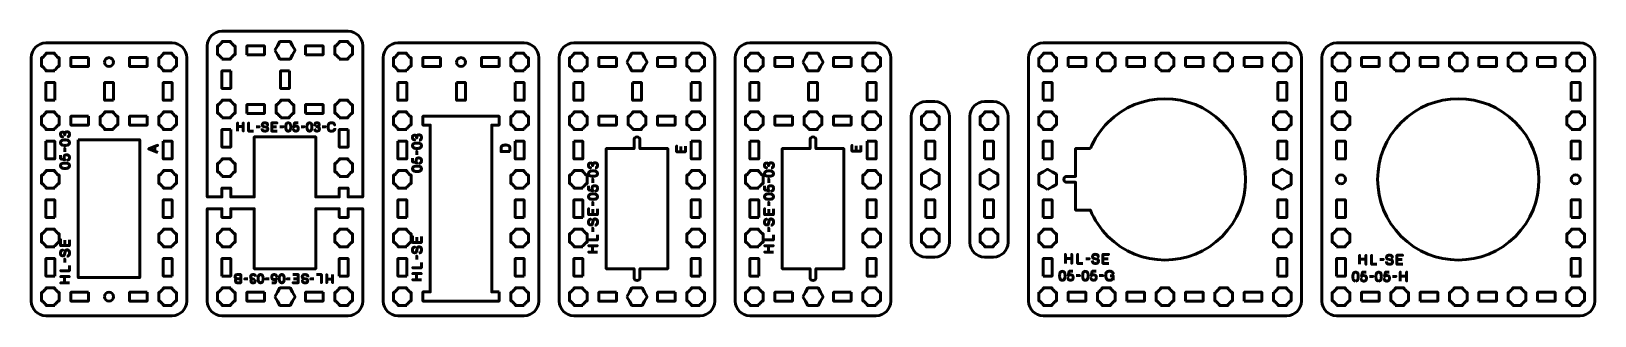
# Model space of a CAD drawing. Header units: centimetres. Extents: x -37.2 to 16.2, y -19.5 to -9.8.
import ezdxf

# ---------------------------------------------------------------- set-up
doc = ezdxf.new("R2010")
doc.units = ezdxf.units.CM
doc.header["$MEASUREMENT"] = 0
doc.layers.add('Layer 1', color=7, linetype='Continuous')

msp = doc.modelspace()

# ---------------------------------------------------------------- linework, layer by layer
at = {"layer": 'Layer 1', "lineweight": 53}
for points in [[(-1.79999, -11), (-1.19999, -11), (-1.19999, -10.7), (-1.79999, -10.7), (-1.79999, -11)], [(0.20001, -11), (0.80001, -11), (0.80001, -10.7), (0.20001, -10.7), (0.20001, -11)], [(2.20001, -11), (2.80001, -11), (2.80001, -10.7), (2.20001, -10.7), (2.20001, -11)], [(4.20001, -11), (4.80001, -11), (4.80001, -10.7), (4.20001, -10.7), (4.20001, -11)], [(-2.64999, -12.15), (-2.34999, -12.15), (-2.34999, -11.55), (-2.64999, -11.55), (-2.64999, -12.15)], [(5.35001, -12.15), (5.65001, -12.15), (5.65001, -11.55), (5.35001, -11.55), (5.35001, -12.15)], [(-2.64999, -14.15), (-2.34999, -14.15), (-2.34999, -13.55), (-2.64999, -13.55), (-2.64999, -14.15)], [(5.35001, -14.15), (5.65001, -14.15), (5.65001, -13.55), (5.35001, -13.55), (5.35001, -14.15)], [(-2.64999, -16.15), (-2.34999, -16.15), (-2.34999, -15.55), (-2.64999, -15.55), (-2.64999, -16.15)], [(5.35001, -16.15), (5.65001, -16.15), (5.65001, -15.55), (5.35001, -15.55), (5.35001, -16.15)], [(-2.64999, -18.15), (-2.34999, -18.15), (-2.34999, -17.55), (-2.64999, -17.55), (-2.64999, -18.15)], [(5.35001, -18.15), (5.65001, -18.15), (5.65001, -17.55), (5.35001, -17.55), (5.35001, -18.15)], [(-1.79999, -19), (-1.19999, -19), (-1.19999, -18.7), (-1.79999, -18.7), (-1.79999, -19)], [(0.20001, -19), (0.80001, -19), (0.80001, -18.7), (0.20001, -18.7), (0.20001, -19)], [(2.20001, -19), (2.80001, -19), (2.80001, -18.7), (2.20001, -18.7), (2.20001, -19)], [(4.20001, -19), (4.80001, -19), (4.80001, -18.7), (4.20001, -18.7), (4.20001, -19)]]:
    msp.add_lwpolyline(points, close=True, dxfattribs=at)
at = {"layer": 'Layer 1', "color": 3, "lineweight": 53}
for points, knots in [([(-30.65011, -9.80004), (-30.92717, -9.80012), (-31.15005, -10.02319), (-31.15005, -10.30014), (-31.15005, -10.30014), (-31.15005, -10.30014), (-31.15005, -15.44999), (-31.15005, -15.44999), (-31.15005, -15.44999), (-31.15005, -15.44999), (-30.6501, -15.44999), (-30.6501, -15.44999), (-30.6501, -15.44999), (-30.6501, -15.44999), (-30.6501, -15.15), (-30.6501, -15.15), (-30.6501, -15.15), (-30.6501, -15.15), (-30.3501, -15.15), (-30.3501, -15.15), (-30.3501, -15.15), (-30.3501, -15.15), (-30.3501, -15.44999), (-30.3501, -15.44999), (-30.3501, -15.44999), (-30.3501, -15.44999), (-29.55003, -15.44999), (-29.55003, -15.44999), (-29.55003, -15.44999), (-29.55003, -15.44999), (-29.55003, -13.40004), (-29.55003, -13.40004), (-29.55003, -13.40004), (-29.55003, -13.40004), (-27.45004, -13.40004), (-27.45004, -13.40004), (-27.45004, -13.40004), (-27.45004, -13.40004), (-27.45004, -15.44999), (-27.45004, -15.44999), (-27.45004, -15.44999), (-27.45004, -15.44999), (-26.6501, -15.44999), (-26.6501, -15.44999), (-26.6501, -15.44999), (-26.6501, -15.44999), (-26.6501, -15.15), (-26.6501, -15.15), (-26.6501, -15.15), (-26.6501, -15.15), (-26.3501, -15.15), (-26.3501, -15.15), (-26.3501, -15.15), (-26.3501, -15.15), (-26.3501, -15.44999), (-26.3501, -15.44999), (-26.3501, -15.44999), (-26.3501, -15.44999), (-25.85001, -15.44999), (-25.85001, -15.44999), (-25.85001, -15.44999), (-25.85001, -15.44999), (-25.85001, -10.30014), (-25.85001, -10.30014), (-25.85001, -10.30014), (-25.85001, -10.02314), (-26.0731, -9.80004), (-26.3501, -9.80004), (-26.3501, -9.80004), (-26.3501, -9.80004), (-30.65011, -9.80004), (-30.65011, -9.80004)], [0, 0, 0, 0, 0.05555556, 0.05555556, 0.05555556, 0.05555556, 0.11111111, 0.11111111, 0.11111111, 0.11111111, 0.16666667, 0.16666667, 0.16666667, 0.16666667, 0.22222222, 0.22222222, 0.22222222, 0.22222222, 0.27777778, 0.27777778, 0.27777778, 0.27777778, 0.33333333, 0.33333333, 0.33333333, 0.33333333, 0.38888889, 0.38888889, 0.38888889, 0.38888889, 0.44444444, 0.44444444, 0.44444444, 0.44444444, 0.5, 0.5, 0.5, 0.5, 0.55555556, 0.55555556, 0.55555556, 0.55555556, 0.61111111, 0.61111111, 0.61111111, 0.61111111, 0.66666667, 0.66666667, 0.66666667, 0.66666667, 0.72222222, 0.72222222, 0.72222222, 0.72222222, 0.77777778, 0.77777778, 0.77777778, 0.77777778, 0.83333333, 0.83333333, 0.83333333, 0.83333333, 0.88888889, 0.88888889, 0.88888889, 0.88888889, 0.94444444, 0.94444444, 0.94444444, 0.94444444, 1, 1, 1, 1]), ([(-32.34991, -10.2), (-32.07285, -10.20008), (-31.84997, -10.42315), (-31.84997, -10.7001), (-31.84997, -10.7001), (-31.84997, -13.46669), (-31.84997, -16.23331), (-31.84997, -18.9999), (-31.84997, -18.9999), (-31.84997, -19.2769), (-32.07306, -19.5), (-32.35006, -19.5), (-32.35006, -19.5), (-32.35006, -19.5), (-36.64992, -19.5), (-36.64992, -19.5), (-36.64992, -19.5), (-36.92705, -19.5), (-37.15001, -19.2769), (-37.15001, -18.9999), (-37.15001, -18.9999), (-37.15001, -16.23331), (-37.15001, -13.46669), (-37.15001, -10.7001), (-37.15001, -10.7001), (-37.15001, -10.4231), (-36.92692, -10.2), (-36.64992, -10.2), (-36.64992, -10.2), (-36.64992, -10.2), (-32.34991, -10.2), (-32.34991, -10.2)], [0, 0, 0, 0, 0.125, 0.125, 0.125, 0.125, 0.25, 0.25, 0.25, 0.25, 0.375, 0.375, 0.375, 0.375, 0.5, 0.5, 0.5, 0.5, 0.625, 0.625, 0.625, 0.625, 0.75, 0.75, 0.75, 0.75, 0.875, 0.875, 0.875, 0.875, 1, 1, 1, 1]), ([(-20.34991, -10.2), (-20.07285, -10.20008), (-19.84997, -10.42315), (-19.84997, -10.7001), (-19.84997, -10.7001), (-19.84997, -13.46669), (-19.84997, -16.23331), (-19.84997, -18.9999), (-19.84997, -18.9999), (-19.84997, -19.2769), (-20.07306, -19.5), (-20.35006, -19.5), (-20.35006, -19.5), (-20.35006, -19.5), (-24.64992, -19.5), (-24.64992, -19.5), (-24.64992, -19.5), (-24.92705, -19.5), (-25.15001, -19.2769), (-25.15001, -18.9999), (-25.15001, -18.9999), (-25.15001, -16.23331), (-25.15001, -13.46669), (-25.15001, -10.7001), (-25.15001, -10.7001), (-25.15001, -10.4231), (-24.92692, -10.2), (-24.64992, -10.2), (-24.64992, -10.2), (-24.64992, -10.2), (-20.34991, -10.2), (-20.34991, -10.2)], [0, 0, 0, 0, 0.125, 0.125, 0.125, 0.125, 0.25, 0.25, 0.25, 0.25, 0.375, 0.375, 0.375, 0.375, 0.5, 0.5, 0.5, 0.5, 0.625, 0.625, 0.625, 0.625, 0.75, 0.75, 0.75, 0.75, 0.875, 0.875, 0.875, 0.875, 1, 1, 1, 1]), ([(-14.34991, -10.2), (-14.07285, -10.20008), (-13.84997, -10.42315), (-13.84997, -10.7001), (-13.84997, -10.7001), (-13.84997, -13.46669), (-13.84997, -16.23331), (-13.84997, -18.9999), (-13.84997, -18.9999), (-13.84997, -19.2769), (-14.07306, -19.5), (-14.35006, -19.5), (-14.35006, -19.5), (-14.35006, -19.5), (-18.64992, -19.5), (-18.64992, -19.5), (-18.64992, -19.5), (-18.92705, -19.5), (-19.15001, -19.2769), (-19.15001, -18.9999), (-19.15001, -18.9999), (-19.15001, -16.23331), (-19.15001, -13.46669), (-19.15001, -10.7001), (-19.15001, -10.7001), (-19.15001, -10.4231), (-18.92692, -10.2), (-18.64992, -10.2), (-18.64992, -10.2), (-18.64992, -10.2), (-14.34991, -10.2), (-14.34991, -10.2)], [0, 0, 0, 0, 0.125, 0.125, 0.125, 0.125, 0.25, 0.25, 0.25, 0.25, 0.375, 0.375, 0.375, 0.375, 0.5, 0.5, 0.5, 0.5, 0.625, 0.625, 0.625, 0.625, 0.75, 0.75, 0.75, 0.75, 0.875, 0.875, 0.875, 0.875, 1, 1, 1, 1]), ([(-8.34991, -10.2), (-8.07285, -10.20008), (-7.84997, -10.42315), (-7.84997, -10.7001), (-7.84997, -10.7001), (-7.84997, -13.46669), (-7.84997, -16.23331), (-7.84997, -18.9999), (-7.84997, -18.9999), (-7.84997, -19.2769), (-8.07306, -19.5), (-8.35006, -19.5), (-8.35006, -19.5), (-8.35006, -19.5), (-12.64992, -19.5), (-12.64992, -19.5), (-12.64992, -19.5), (-12.92705, -19.5), (-13.15001, -19.2769), (-13.15001, -18.9999), (-13.15001, -18.9999), (-13.15001, -16.23331), (-13.15001, -13.46669), (-13.15001, -10.7001), (-13.15001, -10.7001), (-13.15001, -10.4231), (-12.92692, -10.2), (-12.64992, -10.2), (-12.64992, -10.2), (-12.64992, -10.2), (-8.34991, -10.2), (-8.34991, -10.2)], [0, 0, 0, 0, 0.125, 0.125, 0.125, 0.125, 0.25, 0.25, 0.25, 0.25, 0.375, 0.375, 0.375, 0.375, 0.5, 0.5, 0.5, 0.5, 0.625, 0.625, 0.625, 0.625, 0.75, 0.75, 0.75, 0.75, 0.875, 0.875, 0.875, 0.875, 1, 1, 1, 1]), ([(-3.14999, -19), (-3.14999, -19), (-3.14999, -10.7), (-3.14999, -10.7), (-3.14999, -10.7), (-3.14999, -10.42391), (-2.92608, -10.2), (-2.64999, -10.2), (-2.64999, -10.2), (-2.64999, -10.2), (5.65001, -10.2), (5.65001, -10.2), (5.65001, -10.2), (5.9261, -10.2), (6.15001, -10.42391), (6.15001, -10.7), (6.15001, -10.7), (6.15001, -10.7), (6.15001, -19), (6.15001, -19), (6.15001, -19), (6.15001, -19.27609), (5.9261, -19.5), (5.65001, -19.5), (5.65001, -19.5), (5.65001, -19.5), (-2.64999, -19.5), (-2.64999, -19.5), (-2.64999, -19.5), (-2.92608, -19.5), (-3.14999, -19.27609), (-3.14999, -19)], [0, 0, 0, 0, 0.125, 0.125, 0.125, 0.125, 0.25, 0.25, 0.25, 0.25, 0.375, 0.375, 0.375, 0.375, 0.5, 0.5, 0.5, 0.5, 0.625, 0.625, 0.625, 0.625, 0.75, 0.75, 0.75, 0.75, 0.875, 0.875, 0.875, 0.875, 1, 1, 1, 1]), ([(15.65001, -19.5), (15.65001, -19.5), (7.35001, -19.5), (7.35001, -19.5), (7.35001, -19.5), (7.07392, -19.5), (6.85001, -19.27609), (6.85001, -19), (6.85001, -19), (6.85001, -19), (6.85001, -10.7), (6.85001, -10.7), (6.85001, -10.7), (6.85001, -10.42391), (7.07392, -10.2), (7.35001, -10.2), (7.35001, -10.2), (7.35001, -10.2), (15.65001, -10.2), (15.65001, -10.2), (15.65001, -10.2), (15.9261, -10.2), (16.15001, -10.42391), (16.15001, -10.7), (16.15001, -10.7), (16.15001, -10.7), (16.15001, -19), (16.15001, -19), (16.15001, -19), (16.15001, -19.27609), (15.9261, -19.5), (15.65001, -19.5)], [0, 0, 0, 0, 0.125, 0.125, 0.125, 0.125, 0.25, 0.25, 0.25, 0.25, 0.375, 0.375, 0.375, 0.375, 0.5, 0.5, 0.5, 0.5, 0.625, 0.625, 0.625, 0.625, 0.75, 0.75, 0.75, 0.75, 0.875, 0.875, 0.875, 0.875, 1, 1, 1, 1]), ([(-7.15, -16.99994), (-7.15, -16.99994), (-7.15, -12.70007), (-7.15, -12.70007), (-7.15, -12.70007), (-7.15, -12.42293), (-6.92691, -12.19997), (-6.64991, -12.19997), (-6.64991, -12.19997), (-6.64991, -12.19997), (-6.3499, -12.19997), (-6.3499, -12.19997), (-6.3499, -12.19997), (-6.07294, -12.19997), (-5.84998, -12.42293), (-5.84998, -12.70007), (-5.84998, -12.70007), (-5.84998, -12.70007), (-5.84998, -16.99994), (-5.84998, -16.99994), (-5.84998, -16.99994), (-5.84998, -17.27694), (-6.07294, -17.50003), (-6.3499, -17.50003), (-6.3499, -17.50003), (-6.3499, -17.50003), (-6.64991, -17.50003), (-6.64991, -17.50003), (-6.64991, -17.50003), (-6.92691, -17.50003), (-7.15, -17.27694), (-7.15, -16.99994)], [0, 0, 0, 0, 0.125, 0.125, 0.125, 0.125, 0.25, 0.25, 0.25, 0.25, 0.375, 0.375, 0.375, 0.375, 0.5, 0.5, 0.5, 0.5, 0.625, 0.625, 0.625, 0.625, 0.75, 0.75, 0.75, 0.75, 0.875, 0.875, 0.875, 0.875, 1, 1, 1, 1]), ([(-5.15, -16.99994), (-5.15, -16.99994), (-5.15, -12.70007), (-5.15, -12.70007), (-5.15, -12.70007), (-5.15, -12.42293), (-4.92691, -12.19997), (-4.64991, -12.19997), (-4.64991, -12.19997), (-4.64991, -12.19997), (-4.3499, -12.19997), (-4.3499, -12.19997), (-4.3499, -12.19997), (-4.07294, -12.19997), (-3.84998, -12.42293), (-3.84998, -12.70007), (-3.84998, -12.70007), (-3.84998, -12.70007), (-3.84998, -16.99994), (-3.84998, -16.99994), (-3.84998, -16.99994), (-3.84998, -17.27694), (-4.07294, -17.50003), (-4.3499, -17.50003), (-4.3499, -17.50003), (-4.3499, -17.50003), (-4.64991, -17.50003), (-4.64991, -17.50003), (-4.64991, -17.50003), (-4.92691, -17.50003), (-5.15, -17.27694), (-5.15, -16.99994)], [0, 0, 0, 0, 0.125, 0.125, 0.125, 0.125, 0.25, 0.25, 0.25, 0.25, 0.375, 0.375, 0.375, 0.375, 0.5, 0.5, 0.5, 0.5, 0.625, 0.625, 0.625, 0.625, 0.75, 0.75, 0.75, 0.75, 0.875, 0.875, 0.875, 0.875, 1, 1, 1, 1]), ([(-1.04232, -13.80003), (-1.04232, -13.80003), (-1.54995, -13.80003), (-1.54995, -13.80003), (-1.54995, -13.80003), (-1.54995, -13.80003), (-1.54995, -14.75005), (-1.54995, -14.75005), (-1.54995, -14.75005), (-1.54995, -14.75005), (-1.85, -14.75005), (-1.85, -14.75005), (-1.85, -14.75005), (-1.90521, -14.75005), (-1.95, -14.79484), (-1.95, -14.85005), (-1.95, -14.85005), (-1.95, -14.90526), (-1.90521, -14.95005), (-1.85, -14.95005), (-1.85, -14.95005), (-1.85, -14.95005), (-1.54995, -14.95005), (-1.54995, -14.95005), (-1.54995, -14.95005), (-1.54995, -14.95005), (-1.54995, -15.90002), (-1.54995, -15.90002), (-1.54995, -15.90002), (-1.54995, -15.90002), (-1.04232, -15.90002), (-1.04232, -15.90002), (-1.04232, -15.90002), (-0.90814, -16.22541), (-0.70899, -16.53032), (-0.44462, -16.79469), (-0.44462, -16.79469), (0.62918, -17.86848), (2.37084, -17.86848), (3.44464, -16.79469), (3.44464, -16.79469), (4.51847, -15.72086), (4.51847, -13.9792), (3.44467, -12.9054), (3.44467, -12.9054), (2.37084, -11.83158), (0.62918, -11.83158), (-0.44464, -12.9054), (-0.44464, -12.9054), (-0.709, -13.16976), (-0.90813, -13.47464), (-1.04232, -13.80003)], [0, 0, 0, 0, 0.07692308, 0.07692308, 0.07692308, 0.07692308, 0.15384615, 0.15384615, 0.15384615, 0.15384615, 0.23076923, 0.23076923, 0.23076923, 0.23076923, 0.30769231, 0.30769231, 0.30769231, 0.30769231, 0.38461538, 0.38461538, 0.38461538, 0.38461538, 0.46153846, 0.46153846, 0.46153846, 0.46153846, 0.53846154, 0.53846154, 0.53846154, 0.53846154, 0.61538462, 0.61538462, 0.61538462, 0.61538462, 0.69230769, 0.69230769, 0.69230769, 0.69230769, 0.76923077, 0.76923077, 0.76923077, 0.76923077, 0.84615385, 0.84615385, 0.84615385, 0.84615385, 0.92307692, 0.92307692, 0.92307692, 0.92307692, 1, 1, 1, 1]), ([(13.44466, -12.90544), (14.51846, -13.97923), (14.51846, -15.72088), (13.44463, -16.79471), (13.44463, -16.79471), (12.37083, -17.86851), (10.62918, -17.86851), (9.55538, -16.79471), (9.55538, -16.79471), (8.48155, -15.72088), (8.48155, -13.97923), (9.55535, -12.90544), (9.55535, -12.90544), (10.62918, -11.83161), (12.37083, -11.83161), (13.44466, -12.90544)], [0, 0, 0, 0, 0.25, 0.25, 0.25, 0.25, 0.5, 0.5, 0.5, 0.5, 0.75, 0.75, 0.75, 0.75, 1, 1, 1, 1]), ([(-26.34995, -19.49997), (-26.07289, -19.49989), (-25.85001, -19.27682), (-25.85001, -18.99987), (-25.85001, -18.99987), (-25.85001, -18.99987), (-25.85001, -15.85002), (-25.85001, -15.85002), (-25.85001, -15.85002), (-25.85001, -15.85002), (-26.34996, -15.85002), (-26.34996, -15.85002), (-26.34996, -15.85002), (-26.34996, -15.85002), (-26.34996, -16.15001), (-26.34996, -16.15001), (-26.34996, -16.15001), (-26.34996, -16.15001), (-26.64996, -16.15001), (-26.64996, -16.15001), (-26.64996, -16.15001), (-26.64996, -16.15001), (-26.64996, -15.85002), (-26.64996, -15.85002), (-26.64996, -15.85002), (-26.64996, -15.85002), (-27.45004, -15.85002), (-27.45004, -15.85002), (-27.45004, -15.85002), (-27.45004, -15.85002), (-27.45003, -17.89997), (-27.45003, -17.89997), (-27.45003, -17.89997), (-27.45003, -17.89997), (-29.55002, -17.89997), (-29.55002, -17.89997), (-29.55002, -17.89997), (-29.55002, -17.89997), (-29.55003, -15.85002), (-29.55003, -15.85002), (-29.55003, -15.85002), (-29.55003, -15.85002), (-30.34996, -15.85002), (-30.34996, -15.85002), (-30.34996, -15.85002), (-30.34996, -15.85002), (-30.34996, -16.15001), (-30.34996, -16.15001), (-30.34996, -16.15001), (-30.34996, -16.15001), (-30.64996, -16.15001), (-30.64996, -16.15001), (-30.64996, -16.15001), (-30.64996, -16.15001), (-30.64996, -15.85002), (-30.64996, -15.85002), (-30.64996, -15.85002), (-30.64996, -15.85002), (-31.15005, -15.85002), (-31.15005, -15.85002), (-31.15005, -15.85002), (-31.15005, -15.85002), (-31.15005, -18.99987), (-31.15005, -18.99987), (-31.15005, -18.99987), (-31.15005, -19.27687), (-30.92696, -19.49997), (-30.64996, -19.49997), (-30.64996, -19.49997), (-30.64996, -19.49997), (-26.34995, -19.49997), (-26.34995, -19.49997)], [0, 0, 0, 0, 0.05555556, 0.05555556, 0.05555556, 0.05555556, 0.11111111, 0.11111111, 0.11111111, 0.11111111, 0.16666667, 0.16666667, 0.16666667, 0.16666667, 0.22222222, 0.22222222, 0.22222222, 0.22222222, 0.27777778, 0.27777778, 0.27777778, 0.27777778, 0.33333333, 0.33333333, 0.33333333, 0.33333333, 0.38888889, 0.38888889, 0.38888889, 0.38888889, 0.44444444, 0.44444444, 0.44444444, 0.44444444, 0.5, 0.5, 0.5, 0.5, 0.55555556, 0.55555556, 0.55555556, 0.55555556, 0.61111111, 0.61111111, 0.61111111, 0.61111111, 0.66666667, 0.66666667, 0.66666667, 0.66666667, 0.72222222, 0.72222222, 0.72222222, 0.72222222, 0.77777778, 0.77777778, 0.77777778, 0.77777778, 0.83333333, 0.83333333, 0.83333333, 0.83333333, 0.88888889, 0.88888889, 0.88888889, 0.88888889, 0.94444444, 0.94444444, 0.94444444, 0.94444444, 1, 1, 1, 1])]:
    msp.add_open_spline(points, degree=3, knots=knots, dxfattribs=at)
at = {"layer": 'Layer 1', "lineweight": 53}
for points, knots in [([(-36.34992, -11.14995), (-36.34992, -11.14995), (-36.49844, -11.14995), (-36.49844, -11.14995), (-36.49844, -11.14995), (-36.49844, -11.14995), (-36.49999, -11.14997), (-36.49999, -11.14997), (-36.49999, -11.14997), (-36.49999, -11.14997), (-36.50154, -11.14995), (-36.50154, -11.14995), (-36.50154, -11.14995), (-36.50154, -11.14995), (-36.64992, -11.14995), (-36.64992, -11.14995), (-36.64992, -11.14995), (-36.64992, -11.14995), (-36.64992, -11.10986), (-36.64992, -11.10986), (-36.64992, -11.10986), (-36.69549, -11.08351), (-36.73347, -11.04551), (-36.75983, -10.99996), (-36.75983, -10.99996), (-36.75983, -10.99996), (-36.79992, -10.99996), (-36.79992, -10.99996), (-36.79992, -10.99996), (-36.79992, -10.99996), (-36.79992, -10.85591), (-36.79992, -10.85591), (-36.79992, -10.85591), (-36.79992, -10.85591), (-36.79998, -10.84997), (-36.79998, -10.84997), (-36.79998, -10.84997), (-36.79998, -10.84997), (-36.79992, -10.84403), (-36.79992, -10.84403), (-36.79992, -10.84403), (-36.79992, -10.84403), (-36.79992, -10.69996), (-36.79992, -10.69996), (-36.79992, -10.69996), (-36.79992, -10.69996), (-36.75985, -10.69996), (-36.75985, -10.69996), (-36.75985, -10.69996), (-36.73349, -10.65439), (-36.6955, -10.6164), (-36.64992, -10.59006), (-36.64992, -10.59006), (-36.64992, -10.59006), (-36.64992, -10.54996), (-36.64992, -10.54996), (-36.64992, -10.54996), (-36.64992, -10.54996), (-36.34992, -10.54996), (-36.34992, -10.54996), (-36.34992, -10.54996), (-36.34992, -10.54996), (-36.34992, -10.59015), (-36.34992, -10.59015), (-36.34992, -10.59015), (-36.30442, -10.61649), (-36.26648, -10.65445), (-36.24014, -10.69996), (-36.24014, -10.69996), (-36.24014, -10.69996), (-36.19993, -10.69996), (-36.19993, -10.69996), (-36.19993, -10.69996), (-36.19993, -10.69996), (-36.19993, -10.99996), (-36.19993, -10.99996), (-36.19993, -10.99996), (-36.19993, -10.99996), (-36.24016, -10.99996), (-36.24016, -10.99996), (-36.24016, -10.99996), (-36.2665, -11.04546), (-36.30443, -11.08342), (-36.34992, -11.10976), (-36.34992, -11.10976), (-36.34992, -11.10976), (-36.34992, -11.14995), (-36.34992, -11.14995)], [0, 0, 0, 0, 0.04545455, 0.04545455, 0.04545455, 0.04545455, 0.09090909, 0.09090909, 0.09090909, 0.09090909, 0.13636364, 0.13636364, 0.13636364, 0.13636364, 0.18181818, 0.18181818, 0.18181818, 0.18181818, 0.22727273, 0.22727273, 0.22727273, 0.22727273, 0.27272727, 0.27272727, 0.27272727, 0.27272727, 0.31818182, 0.31818182, 0.31818182, 0.31818182, 0.36363636, 0.36363636, 0.36363636, 0.36363636, 0.40909091, 0.40909091, 0.40909091, 0.40909091, 0.45454545, 0.45454545, 0.45454545, 0.45454545, 0.5, 0.5, 0.5, 0.5, 0.54545455, 0.54545455, 0.54545455, 0.54545455, 0.59090909, 0.59090909, 0.59090909, 0.59090909, 0.63636364, 0.63636364, 0.63636364, 0.63636364, 0.68181818, 0.68181818, 0.68181818, 0.68181818, 0.72727273, 0.72727273, 0.72727273, 0.72727273, 0.77272727, 0.77272727, 0.77272727, 0.77272727, 0.81818182, 0.81818182, 0.81818182, 0.81818182, 0.86363636, 0.86363636, 0.86363636, 0.86363636, 0.90909091, 0.90909091, 0.90909091, 0.90909091, 0.95454545, 0.95454545, 0.95454545, 0.95454545, 1, 1, 1, 1]), ([(-32.34992, -11.14995), (-32.34992, -11.14995), (-32.49844, -11.14995), (-32.49844, -11.14995), (-32.49844, -11.14995), (-32.49844, -11.14995), (-32.49999, -11.14997), (-32.49999, -11.14997), (-32.49999, -11.14997), (-32.49999, -11.14997), (-32.50154, -11.14995), (-32.50154, -11.14995), (-32.50154, -11.14995), (-32.50154, -11.14995), (-32.64992, -11.14995), (-32.64992, -11.14995), (-32.64992, -11.14995), (-32.64992, -11.14995), (-32.64992, -11.10986), (-32.64992, -11.10986), (-32.64992, -11.10986), (-32.69549, -11.08351), (-32.73347, -11.04551), (-32.75983, -10.99996), (-32.75983, -10.99996), (-32.75983, -10.99996), (-32.79992, -10.99996), (-32.79992, -10.99996), (-32.79992, -10.99996), (-32.79992, -10.99996), (-32.79992, -10.85591), (-32.79992, -10.85591), (-32.79992, -10.85591), (-32.79992, -10.85591), (-32.79998, -10.84997), (-32.79998, -10.84997), (-32.79998, -10.84997), (-32.79998, -10.84997), (-32.79992, -10.84403), (-32.79992, -10.84403), (-32.79992, -10.84403), (-32.79992, -10.84403), (-32.79992, -10.69996), (-32.79992, -10.69996), (-32.79992, -10.69996), (-32.79992, -10.69996), (-32.75985, -10.69996), (-32.75985, -10.69996), (-32.75985, -10.69996), (-32.73349, -10.65439), (-32.6955, -10.6164), (-32.64992, -10.59006), (-32.64992, -10.59006), (-32.64992, -10.59006), (-32.64992, -10.54996), (-32.64992, -10.54996), (-32.64992, -10.54996), (-32.64992, -10.54996), (-32.34992, -10.54996), (-32.34992, -10.54996), (-32.34992, -10.54996), (-32.34992, -10.54996), (-32.34992, -10.59015), (-32.34992, -10.59015), (-32.34992, -10.59015), (-32.30442, -10.61649), (-32.26648, -10.65445), (-32.24014, -10.69996), (-32.24014, -10.69996), (-32.24014, -10.69996), (-32.19993, -10.69996), (-32.19993, -10.69996), (-32.19993, -10.69996), (-32.19993, -10.69996), (-32.19993, -10.99996), (-32.19993, -10.99996), (-32.19993, -10.99996), (-32.19993, -10.99996), (-32.24016, -10.99996), (-32.24016, -10.99996), (-32.24016, -10.99996), (-32.2665, -11.04546), (-32.30443, -11.08342), (-32.34992, -11.10976), (-32.34992, -11.10976), (-32.34992, -11.10976), (-32.34992, -11.14995), (-32.34992, -11.14995)], [0, 0, 0, 0, 0.04545455, 0.04545455, 0.04545455, 0.04545455, 0.09090909, 0.09090909, 0.09090909, 0.09090909, 0.13636364, 0.13636364, 0.13636364, 0.13636364, 0.18181818, 0.18181818, 0.18181818, 0.18181818, 0.22727273, 0.22727273, 0.22727273, 0.22727273, 0.27272727, 0.27272727, 0.27272727, 0.27272727, 0.31818182, 0.31818182, 0.31818182, 0.31818182, 0.36363636, 0.36363636, 0.36363636, 0.36363636, 0.40909091, 0.40909091, 0.40909091, 0.40909091, 0.45454545, 0.45454545, 0.45454545, 0.45454545, 0.5, 0.5, 0.5, 0.5, 0.54545455, 0.54545455, 0.54545455, 0.54545455, 0.59090909, 0.59090909, 0.59090909, 0.59090909, 0.63636364, 0.63636364, 0.63636364, 0.63636364, 0.68181818, 0.68181818, 0.68181818, 0.68181818, 0.72727273, 0.72727273, 0.72727273, 0.72727273, 0.77272727, 0.77272727, 0.77272727, 0.77272727, 0.81818182, 0.81818182, 0.81818182, 0.81818182, 0.86363636, 0.86363636, 0.86363636, 0.86363636, 0.90909091, 0.90909091, 0.90909091, 0.90909091, 0.95454545, 0.95454545, 0.95454545, 0.95454545, 1, 1, 1, 1]), ([(-30.6501, -10.74999), (-30.6501, -10.74999), (-30.50158, -10.74999), (-30.50158, -10.74999), (-30.50158, -10.74999), (-30.50158, -10.74999), (-30.50003, -10.75001), (-30.50003, -10.75001), (-30.50003, -10.75001), (-30.50003, -10.75001), (-30.49848, -10.74999), (-30.49848, -10.74999), (-30.49848, -10.74999), (-30.49848, -10.74999), (-30.3501, -10.74999), (-30.3501, -10.74999), (-30.3501, -10.74999), (-30.3501, -10.74999), (-30.3501, -10.7099), (-30.3501, -10.7099), (-30.3501, -10.7099), (-30.30453, -10.68355), (-30.26655, -10.64555), (-30.24019, -10.6), (-30.24019, -10.6), (-30.24019, -10.6), (-30.2001, -10.6), (-30.2001, -10.6), (-30.2001, -10.6), (-30.2001, -10.6), (-30.2001, -10.45595), (-30.2001, -10.45595), (-30.2001, -10.45595), (-30.2001, -10.45595), (-30.20004, -10.45001), (-30.20004, -10.45001), (-30.20004, -10.45001), (-30.20004, -10.45001), (-30.2001, -10.44407), (-30.2001, -10.44407), (-30.2001, -10.44407), (-30.2001, -10.44407), (-30.2001, -10.3), (-30.2001, -10.3), (-30.2001, -10.3), (-30.2001, -10.3), (-30.24017, -10.3), (-30.24017, -10.3), (-30.24017, -10.3), (-30.26653, -10.25443), (-30.30452, -10.21644), (-30.3501, -10.1901), (-30.3501, -10.1901), (-30.3501, -10.1901), (-30.3501, -10.15), (-30.3501, -10.15), (-30.3501, -10.15), (-30.3501, -10.15), (-30.6501, -10.15), (-30.6501, -10.15), (-30.6501, -10.15), (-30.6501, -10.15), (-30.6501, -10.19019), (-30.6501, -10.19019), (-30.6501, -10.19019), (-30.6956, -10.21653), (-30.73354, -10.25449), (-30.75988, -10.3), (-30.75988, -10.3), (-30.75988, -10.3), (-30.80009, -10.3), (-30.80009, -10.3), (-30.80009, -10.3), (-30.80009, -10.3), (-30.80009, -10.6), (-30.80009, -10.6), (-30.80009, -10.6), (-30.80009, -10.6), (-30.75986, -10.6), (-30.75986, -10.6), (-30.75986, -10.6), (-30.73352, -10.6455), (-30.69559, -10.68346), (-30.6501, -10.7098), (-30.6501, -10.7098), (-30.6501, -10.7098), (-30.6501, -10.74999), (-30.6501, -10.74999)], [0, 0, 0, 0, 0.04545455, 0.04545455, 0.04545455, 0.04545455, 0.09090909, 0.09090909, 0.09090909, 0.09090909, 0.13636364, 0.13636364, 0.13636364, 0.13636364, 0.18181818, 0.18181818, 0.18181818, 0.18181818, 0.22727273, 0.22727273, 0.22727273, 0.22727273, 0.27272727, 0.27272727, 0.27272727, 0.27272727, 0.31818182, 0.31818182, 0.31818182, 0.31818182, 0.36363636, 0.36363636, 0.36363636, 0.36363636, 0.40909091, 0.40909091, 0.40909091, 0.40909091, 0.45454545, 0.45454545, 0.45454545, 0.45454545, 0.5, 0.5, 0.5, 0.5, 0.54545455, 0.54545455, 0.54545455, 0.54545455, 0.59090909, 0.59090909, 0.59090909, 0.59090909, 0.63636364, 0.63636364, 0.63636364, 0.63636364, 0.68181818, 0.68181818, 0.68181818, 0.68181818, 0.72727273, 0.72727273, 0.72727273, 0.72727273, 0.77272727, 0.77272727, 0.77272727, 0.77272727, 0.81818182, 0.81818182, 0.81818182, 0.81818182, 0.86363636, 0.86363636, 0.86363636, 0.86363636, 0.90909091, 0.90909091, 0.90909091, 0.90909091, 0.95454545, 0.95454545, 0.95454545, 0.95454545, 1, 1, 1, 1]), ([(-29.8001, -10.59997), (-29.8001, -10.59997), (-29.8001, -10.29996), (-29.8001, -10.29996), (-29.8001, -10.29996), (-29.8001, -10.29996), (-29.20011, -10.29996), (-29.20011, -10.29996), (-29.20011, -10.29996), (-29.20011, -10.29996), (-29.20011, -10.59997), (-29.20011, -10.59997), (-29.20011, -10.59997), (-29.20011, -10.59997), (-29.8001, -10.59997), (-29.8001, -10.59997)], [0, 0, 0, 0, 0.25, 0.25, 0.25, 0.25, 0.5, 0.5, 0.5, 0.5, 0.75, 0.75, 0.75, 0.75, 1, 1, 1, 1]), ([(-28.84641, -10.44997), (-28.84641, -10.44997), (-28.75981, -10.29996), (-28.75981, -10.29996), (-28.75981, -10.29996), (-28.75981, -10.29996), (-28.67321, -10.14997), (-28.67321, -10.14997), (-28.67321, -10.14997), (-28.67321, -10.14997), (-28.5, -10.14997), (-28.5, -10.14997), (-28.5, -10.14997), (-28.5, -10.14997), (-28.32679, -10.14997), (-28.32679, -10.14997), (-28.32679, -10.14997), (-28.32679, -10.14997), (-28.24019, -10.29996), (-28.24019, -10.29996), (-28.24019, -10.29996), (-28.24019, -10.29996), (-28.15359, -10.44997), (-28.15359, -10.44997), (-28.15359, -10.44997), (-28.15359, -10.44997), (-28.24019, -10.59998), (-28.24019, -10.59998), (-28.24019, -10.59998), (-28.24019, -10.59998), (-28.32679, -10.74997), (-28.32679, -10.74997), (-28.32679, -10.74997), (-28.32679, -10.74997), (-28.5, -10.74997), (-28.5, -10.74997), (-28.5, -10.74997), (-28.5, -10.74997), (-28.67321, -10.74997), (-28.67321, -10.74997), (-28.67321, -10.74997), (-28.67321, -10.74997), (-28.75981, -10.59998), (-28.75981, -10.59998), (-28.75981, -10.59998), (-28.75981, -10.59998), (-28.84641, -10.44997), (-28.84641, -10.44997)], [0, 0, 0, 0, 0.08333333, 0.08333333, 0.08333333, 0.08333333, 0.16666667, 0.16666667, 0.16666667, 0.16666667, 0.25, 0.25, 0.25, 0.25, 0.33333333, 0.33333333, 0.33333333, 0.33333333, 0.41666667, 0.41666667, 0.41666667, 0.41666667, 0.5, 0.5, 0.5, 0.5, 0.58333333, 0.58333333, 0.58333333, 0.58333333, 0.66666667, 0.66666667, 0.66666667, 0.66666667, 0.75, 0.75, 0.75, 0.75, 0.83333333, 0.83333333, 0.83333333, 0.83333333, 0.91666667, 0.91666667, 0.91666667, 0.91666667, 1, 1, 1, 1]), ([(-27.8001, -10.59997), (-27.8001, -10.59997), (-27.8001, -10.29996), (-27.8001, -10.29996), (-27.8001, -10.29996), (-27.8001, -10.29996), (-27.20011, -10.29996), (-27.20011, -10.29996), (-27.20011, -10.29996), (-27.20011, -10.29996), (-27.20011, -10.59997), (-27.20011, -10.59997), (-27.20011, -10.59997), (-27.20011, -10.59997), (-27.8001, -10.59997), (-27.8001, -10.59997)], [0, 0, 0, 0, 0.25, 0.25, 0.25, 0.25, 0.5, 0.5, 0.5, 0.5, 0.75, 0.75, 0.75, 0.75, 1, 1, 1, 1]), ([(-26.6501, -10.74999), (-26.6501, -10.74999), (-26.50158, -10.74999), (-26.50158, -10.74999), (-26.50158, -10.74999), (-26.50158, -10.74999), (-26.50003, -10.75001), (-26.50003, -10.75001), (-26.50003, -10.75001), (-26.50003, -10.75001), (-26.49848, -10.74999), (-26.49848, -10.74999), (-26.49848, -10.74999), (-26.49848, -10.74999), (-26.3501, -10.74999), (-26.3501, -10.74999), (-26.3501, -10.74999), (-26.3501, -10.74999), (-26.3501, -10.7099), (-26.3501, -10.7099), (-26.3501, -10.7099), (-26.30453, -10.68355), (-26.26655, -10.64555), (-26.24019, -10.6), (-26.24019, -10.6), (-26.24019, -10.6), (-26.2001, -10.6), (-26.2001, -10.6), (-26.2001, -10.6), (-26.2001, -10.6), (-26.2001, -10.45595), (-26.2001, -10.45595), (-26.2001, -10.45595), (-26.2001, -10.45595), (-26.20004, -10.45001), (-26.20004, -10.45001), (-26.20004, -10.45001), (-26.20004, -10.45001), (-26.2001, -10.44407), (-26.2001, -10.44407), (-26.2001, -10.44407), (-26.2001, -10.44407), (-26.2001, -10.3), (-26.2001, -10.3), (-26.2001, -10.3), (-26.2001, -10.3), (-26.24017, -10.3), (-26.24017, -10.3), (-26.24017, -10.3), (-26.26653, -10.25443), (-26.30452, -10.21644), (-26.3501, -10.1901), (-26.3501, -10.1901), (-26.3501, -10.1901), (-26.3501, -10.15), (-26.3501, -10.15), (-26.3501, -10.15), (-26.3501, -10.15), (-26.6501, -10.15), (-26.6501, -10.15), (-26.6501, -10.15), (-26.6501, -10.15), (-26.6501, -10.19019), (-26.6501, -10.19019), (-26.6501, -10.19019), (-26.6956, -10.21653), (-26.73354, -10.25449), (-26.75988, -10.3), (-26.75988, -10.3), (-26.75988, -10.3), (-26.80009, -10.3), (-26.80009, -10.3), (-26.80009, -10.3), (-26.80009, -10.3), (-26.80009, -10.6), (-26.80009, -10.6), (-26.80009, -10.6), (-26.80009, -10.6), (-26.75986, -10.6), (-26.75986, -10.6), (-26.75986, -10.6), (-26.73352, -10.6455), (-26.69559, -10.68346), (-26.6501, -10.7098), (-26.6501, -10.7098), (-26.6501, -10.7098), (-26.6501, -10.74999), (-26.6501, -10.74999)], [0, 0, 0, 0, 0.04545455, 0.04545455, 0.04545455, 0.04545455, 0.09090909, 0.09090909, 0.09090909, 0.09090909, 0.13636364, 0.13636364, 0.13636364, 0.13636364, 0.18181818, 0.18181818, 0.18181818, 0.18181818, 0.22727273, 0.22727273, 0.22727273, 0.22727273, 0.27272727, 0.27272727, 0.27272727, 0.27272727, 0.31818182, 0.31818182, 0.31818182, 0.31818182, 0.36363636, 0.36363636, 0.36363636, 0.36363636, 0.40909091, 0.40909091, 0.40909091, 0.40909091, 0.45454545, 0.45454545, 0.45454545, 0.45454545, 0.5, 0.5, 0.5, 0.5, 0.54545455, 0.54545455, 0.54545455, 0.54545455, 0.59090909, 0.59090909, 0.59090909, 0.59090909, 0.63636364, 0.63636364, 0.63636364, 0.63636364, 0.68181818, 0.68181818, 0.68181818, 0.68181818, 0.72727273, 0.72727273, 0.72727273, 0.72727273, 0.77272727, 0.77272727, 0.77272727, 0.77272727, 0.81818182, 0.81818182, 0.81818182, 0.81818182, 0.86363636, 0.86363636, 0.86363636, 0.86363636, 0.90909091, 0.90909091, 0.90909091, 0.90909091, 0.95454545, 0.95454545, 0.95454545, 0.95454545, 1, 1, 1, 1]), ([(-24.34992, -11.14995), (-24.34992, -11.14995), (-24.49844, -11.14995), (-24.49844, -11.14995), (-24.49844, -11.14995), (-24.49844, -11.14995), (-24.49999, -11.14997), (-24.49999, -11.14997), (-24.49999, -11.14997), (-24.49999, -11.14997), (-24.50154, -11.14995), (-24.50154, -11.14995), (-24.50154, -11.14995), (-24.50154, -11.14995), (-24.64992, -11.14995), (-24.64992, -11.14995), (-24.64992, -11.14995), (-24.64992, -11.14995), (-24.64992, -11.10986), (-24.64992, -11.10986), (-24.64992, -11.10986), (-24.69549, -11.08351), (-24.73347, -11.04551), (-24.75983, -10.99996), (-24.75983, -10.99996), (-24.75983, -10.99996), (-24.79992, -10.99996), (-24.79992, -10.99996), (-24.79992, -10.99996), (-24.79992, -10.99996), (-24.79992, -10.85591), (-24.79992, -10.85591), (-24.79992, -10.85591), (-24.79992, -10.85591), (-24.79998, -10.84997), (-24.79998, -10.84997), (-24.79998, -10.84997), (-24.79998, -10.84997), (-24.79992, -10.84403), (-24.79992, -10.84403), (-24.79992, -10.84403), (-24.79992, -10.84403), (-24.79992, -10.69996), (-24.79992, -10.69996), (-24.79992, -10.69996), (-24.79992, -10.69996), (-24.75985, -10.69996), (-24.75985, -10.69996), (-24.75985, -10.69996), (-24.73349, -10.65439), (-24.6955, -10.6164), (-24.64992, -10.59006), (-24.64992, -10.59006), (-24.64992, -10.59006), (-24.64992, -10.54996), (-24.64992, -10.54996), (-24.64992, -10.54996), (-24.64992, -10.54996), (-24.34992, -10.54996), (-24.34992, -10.54996), (-24.34992, -10.54996), (-24.34992, -10.54996), (-24.34992, -10.59015), (-24.34992, -10.59015), (-24.34992, -10.59015), (-24.30442, -10.61649), (-24.26648, -10.65445), (-24.24014, -10.69996), (-24.24014, -10.69996), (-24.24014, -10.69996), (-24.19993, -10.69996), (-24.19993, -10.69996), (-24.19993, -10.69996), (-24.19993, -10.69996), (-24.19993, -10.99996), (-24.19993, -10.99996), (-24.19993, -10.99996), (-24.19993, -10.99996), (-24.24016, -10.99996), (-24.24016, -10.99996), (-24.24016, -10.99996), (-24.2665, -11.04546), (-24.30443, -11.08342), (-24.34992, -11.10976), (-24.34992, -11.10976), (-24.34992, -11.10976), (-24.34992, -11.14995), (-24.34992, -11.14995)], [0, 0, 0, 0, 0.04545455, 0.04545455, 0.04545455, 0.04545455, 0.09090909, 0.09090909, 0.09090909, 0.09090909, 0.13636364, 0.13636364, 0.13636364, 0.13636364, 0.18181818, 0.18181818, 0.18181818, 0.18181818, 0.22727273, 0.22727273, 0.22727273, 0.22727273, 0.27272727, 0.27272727, 0.27272727, 0.27272727, 0.31818182, 0.31818182, 0.31818182, 0.31818182, 0.36363636, 0.36363636, 0.36363636, 0.36363636, 0.40909091, 0.40909091, 0.40909091, 0.40909091, 0.45454545, 0.45454545, 0.45454545, 0.45454545, 0.5, 0.5, 0.5, 0.5, 0.54545455, 0.54545455, 0.54545455, 0.54545455, 0.59090909, 0.59090909, 0.59090909, 0.59090909, 0.63636364, 0.63636364, 0.63636364, 0.63636364, 0.68181818, 0.68181818, 0.68181818, 0.68181818, 0.72727273, 0.72727273, 0.72727273, 0.72727273, 0.77272727, 0.77272727, 0.77272727, 0.77272727, 0.81818182, 0.81818182, 0.81818182, 0.81818182, 0.86363636, 0.86363636, 0.86363636, 0.86363636, 0.90909091, 0.90909091, 0.90909091, 0.90909091, 0.95454545, 0.95454545, 0.95454545, 0.95454545, 1, 1, 1, 1]), ([(-20.34992, -11.14995), (-20.34992, -11.14995), (-20.49844, -11.14995), (-20.49844, -11.14995), (-20.49844, -11.14995), (-20.49844, -11.14995), (-20.49999, -11.14997), (-20.49999, -11.14997), (-20.49999, -11.14997), (-20.49999, -11.14997), (-20.50154, -11.14995), (-20.50154, -11.14995), (-20.50154, -11.14995), (-20.50154, -11.14995), (-20.64992, -11.14995), (-20.64992, -11.14995), (-20.64992, -11.14995), (-20.64992, -11.14995), (-20.64992, -11.10986), (-20.64992, -11.10986), (-20.64992, -11.10986), (-20.69549, -11.08351), (-20.73347, -11.04551), (-20.75983, -10.99996), (-20.75983, -10.99996), (-20.75983, -10.99996), (-20.79992, -10.99996), (-20.79992, -10.99996), (-20.79992, -10.99996), (-20.79992, -10.99996), (-20.79992, -10.85591), (-20.79992, -10.85591), (-20.79992, -10.85591), (-20.79992, -10.85591), (-20.79998, -10.84997), (-20.79998, -10.84997), (-20.79998, -10.84997), (-20.79998, -10.84997), (-20.79992, -10.84403), (-20.79992, -10.84403), (-20.79992, -10.84403), (-20.79992, -10.84403), (-20.79992, -10.69996), (-20.79992, -10.69996), (-20.79992, -10.69996), (-20.79992, -10.69996), (-20.75985, -10.69996), (-20.75985, -10.69996), (-20.75985, -10.69996), (-20.73349, -10.65439), (-20.6955, -10.6164), (-20.64992, -10.59006), (-20.64992, -10.59006), (-20.64992, -10.59006), (-20.64992, -10.54996), (-20.64992, -10.54996), (-20.64992, -10.54996), (-20.64992, -10.54996), (-20.34992, -10.54996), (-20.34992, -10.54996), (-20.34992, -10.54996), (-20.34992, -10.54996), (-20.34992, -10.59015), (-20.34992, -10.59015), (-20.34992, -10.59015), (-20.30442, -10.61649), (-20.26648, -10.65445), (-20.24014, -10.69996), (-20.24014, -10.69996), (-20.24014, -10.69996), (-20.19993, -10.69996), (-20.19993, -10.69996), (-20.19993, -10.69996), (-20.19993, -10.69996), (-20.19993, -10.99996), (-20.19993, -10.99996), (-20.19993, -10.99996), (-20.19993, -10.99996), (-20.24016, -10.99996), (-20.24016, -10.99996), (-20.24016, -10.99996), (-20.2665, -11.04546), (-20.30443, -11.08342), (-20.34992, -11.10976), (-20.34992, -11.10976), (-20.34992, -11.10976), (-20.34992, -11.14995), (-20.34992, -11.14995)], [0, 0, 0, 0, 0.04545455, 0.04545455, 0.04545455, 0.04545455, 0.09090909, 0.09090909, 0.09090909, 0.09090909, 0.13636364, 0.13636364, 0.13636364, 0.13636364, 0.18181818, 0.18181818, 0.18181818, 0.18181818, 0.22727273, 0.22727273, 0.22727273, 0.22727273, 0.27272727, 0.27272727, 0.27272727, 0.27272727, 0.31818182, 0.31818182, 0.31818182, 0.31818182, 0.36363636, 0.36363636, 0.36363636, 0.36363636, 0.40909091, 0.40909091, 0.40909091, 0.40909091, 0.45454545, 0.45454545, 0.45454545, 0.45454545, 0.5, 0.5, 0.5, 0.5, 0.54545455, 0.54545455, 0.54545455, 0.54545455, 0.59090909, 0.59090909, 0.59090909, 0.59090909, 0.63636364, 0.63636364, 0.63636364, 0.63636364, 0.68181818, 0.68181818, 0.68181818, 0.68181818, 0.72727273, 0.72727273, 0.72727273, 0.72727273, 0.77272727, 0.77272727, 0.77272727, 0.77272727, 0.81818182, 0.81818182, 0.81818182, 0.81818182, 0.86363636, 0.86363636, 0.86363636, 0.86363636, 0.90909091, 0.90909091, 0.90909091, 0.90909091, 0.95454545, 0.95454545, 0.95454545, 0.95454545, 1, 1, 1, 1]), ([(-18.34992, -11.14995), (-18.34992, -11.14995), (-18.49844, -11.14995), (-18.49844, -11.14995), (-18.49844, -11.14995), (-18.49844, -11.14995), (-18.49999, -11.14997), (-18.49999, -11.14997), (-18.49999, -11.14997), (-18.49999, -11.14997), (-18.50154, -11.14995), (-18.50154, -11.14995), (-18.50154, -11.14995), (-18.50154, -11.14995), (-18.64992, -11.14995), (-18.64992, -11.14995), (-18.64992, -11.14995), (-18.64992, -11.14995), (-18.64992, -11.10986), (-18.64992, -11.10986), (-18.64992, -11.10986), (-18.69549, -11.08351), (-18.73347, -11.04551), (-18.75983, -10.99996), (-18.75983, -10.99996), (-18.75983, -10.99996), (-18.79992, -10.99996), (-18.79992, -10.99996), (-18.79992, -10.99996), (-18.79992, -10.99996), (-18.79992, -10.85591), (-18.79992, -10.85591), (-18.79992, -10.85591), (-18.79992, -10.85591), (-18.79998, -10.84997), (-18.79998, -10.84997), (-18.79998, -10.84997), (-18.79998, -10.84997), (-18.79992, -10.84403), (-18.79992, -10.84403), (-18.79992, -10.84403), (-18.79992, -10.84403), (-18.79992, -10.69996), (-18.79992, -10.69996), (-18.79992, -10.69996), (-18.79992, -10.69996), (-18.75985, -10.69996), (-18.75985, -10.69996), (-18.75985, -10.69996), (-18.73349, -10.65439), (-18.6955, -10.6164), (-18.64992, -10.59006), (-18.64992, -10.59006), (-18.64992, -10.59006), (-18.64992, -10.54996), (-18.64992, -10.54996), (-18.64992, -10.54996), (-18.64992, -10.54996), (-18.34992, -10.54996), (-18.34992, -10.54996), (-18.34992, -10.54996), (-18.34992, -10.54996), (-18.34992, -10.59015), (-18.34992, -10.59015), (-18.34992, -10.59015), (-18.30442, -10.61649), (-18.26648, -10.65445), (-18.24014, -10.69996), (-18.24014, -10.69996), (-18.24014, -10.69996), (-18.19993, -10.69996), (-18.19993, -10.69996), (-18.19993, -10.69996), (-18.19993, -10.69996), (-18.19993, -10.99996), (-18.19993, -10.99996), (-18.19993, -10.99996), (-18.19993, -10.99996), (-18.24016, -10.99996), (-18.24016, -10.99996), (-18.24016, -10.99996), (-18.2665, -11.04546), (-18.30443, -11.08342), (-18.34992, -11.10976), (-18.34992, -11.10976), (-18.34992, -11.10976), (-18.34992, -11.14995), (-18.34992, -11.14995)], [0, 0, 0, 0, 0.04545455, 0.04545455, 0.04545455, 0.04545455, 0.09090909, 0.09090909, 0.09090909, 0.09090909, 0.13636364, 0.13636364, 0.13636364, 0.13636364, 0.18181818, 0.18181818, 0.18181818, 0.18181818, 0.22727273, 0.22727273, 0.22727273, 0.22727273, 0.27272727, 0.27272727, 0.27272727, 0.27272727, 0.31818182, 0.31818182, 0.31818182, 0.31818182, 0.36363636, 0.36363636, 0.36363636, 0.36363636, 0.40909091, 0.40909091, 0.40909091, 0.40909091, 0.45454545, 0.45454545, 0.45454545, 0.45454545, 0.5, 0.5, 0.5, 0.5, 0.54545455, 0.54545455, 0.54545455, 0.54545455, 0.59090909, 0.59090909, 0.59090909, 0.59090909, 0.63636364, 0.63636364, 0.63636364, 0.63636364, 0.68181818, 0.68181818, 0.68181818, 0.68181818, 0.72727273, 0.72727273, 0.72727273, 0.72727273, 0.77272727, 0.77272727, 0.77272727, 0.77272727, 0.81818182, 0.81818182, 0.81818182, 0.81818182, 0.86363636, 0.86363636, 0.86363636, 0.86363636, 0.90909091, 0.90909091, 0.90909091, 0.90909091, 0.95454545, 0.95454545, 0.95454545, 0.95454545, 1, 1, 1, 1]), ([(-16.84637, -10.84996), (-16.84637, -10.84996), (-16.75977, -10.69995), (-16.75977, -10.69995), (-16.75977, -10.69995), (-16.75977, -10.69995), (-16.67317, -10.54996), (-16.67317, -10.54996), (-16.67317, -10.54996), (-16.67317, -10.54996), (-16.49996, -10.54996), (-16.49996, -10.54996), (-16.49996, -10.54996), (-16.49996, -10.54996), (-16.32675, -10.54996), (-16.32675, -10.54996), (-16.32675, -10.54996), (-16.32675, -10.54996), (-16.24015, -10.69995), (-16.24015, -10.69995), (-16.24015, -10.69995), (-16.24015, -10.69995), (-16.15355, -10.84996), (-16.15355, -10.84996), (-16.15355, -10.84996), (-16.15355, -10.84996), (-16.24015, -10.99997), (-16.24015, -10.99997), (-16.24015, -10.99997), (-16.24015, -10.99997), (-16.32675, -11.14996), (-16.32675, -11.14996), (-16.32675, -11.14996), (-16.32675, -11.14996), (-16.49996, -11.14996), (-16.49996, -11.14996), (-16.49996, -11.14996), (-16.49996, -11.14996), (-16.67317, -11.14996), (-16.67317, -11.14996), (-16.67317, -11.14996), (-16.67317, -11.14996), (-16.75977, -10.99997), (-16.75977, -10.99997), (-16.75977, -10.99997), (-16.75977, -10.99997), (-16.84637, -10.84996), (-16.84637, -10.84996)], [0, 0, 0, 0, 0.08333333, 0.08333333, 0.08333333, 0.08333333, 0.16666667, 0.16666667, 0.16666667, 0.16666667, 0.25, 0.25, 0.25, 0.25, 0.33333333, 0.33333333, 0.33333333, 0.33333333, 0.41666667, 0.41666667, 0.41666667, 0.41666667, 0.5, 0.5, 0.5, 0.5, 0.58333333, 0.58333333, 0.58333333, 0.58333333, 0.66666667, 0.66666667, 0.66666667, 0.66666667, 0.75, 0.75, 0.75, 0.75, 0.83333333, 0.83333333, 0.83333333, 0.83333333, 0.91666667, 0.91666667, 0.91666667, 0.91666667, 1, 1, 1, 1]), ([(-14.34992, -11.14995), (-14.34992, -11.14995), (-14.49844, -11.14995), (-14.49844, -11.14995), (-14.49844, -11.14995), (-14.49844, -11.14995), (-14.49999, -11.14997), (-14.49999, -11.14997), (-14.49999, -11.14997), (-14.49999, -11.14997), (-14.50154, -11.14995), (-14.50154, -11.14995), (-14.50154, -11.14995), (-14.50154, -11.14995), (-14.64992, -11.14995), (-14.64992, -11.14995), (-14.64992, -11.14995), (-14.64992, -11.14995), (-14.64992, -11.10986), (-14.64992, -11.10986), (-14.64992, -11.10986), (-14.69549, -11.08351), (-14.73347, -11.04551), (-14.75983, -10.99996), (-14.75983, -10.99996), (-14.75983, -10.99996), (-14.79992, -10.99996), (-14.79992, -10.99996), (-14.79992, -10.99996), (-14.79992, -10.99996), (-14.79992, -10.85591), (-14.79992, -10.85591), (-14.79992, -10.85591), (-14.79992, -10.85591), (-14.79998, -10.84997), (-14.79998, -10.84997), (-14.79998, -10.84997), (-14.79998, -10.84997), (-14.79992, -10.84403), (-14.79992, -10.84403), (-14.79992, -10.84403), (-14.79992, -10.84403), (-14.79992, -10.69996), (-14.79992, -10.69996), (-14.79992, -10.69996), (-14.79992, -10.69996), (-14.75985, -10.69996), (-14.75985, -10.69996), (-14.75985, -10.69996), (-14.73349, -10.65439), (-14.6955, -10.6164), (-14.64992, -10.59006), (-14.64992, -10.59006), (-14.64992, -10.59006), (-14.64992, -10.54996), (-14.64992, -10.54996), (-14.64992, -10.54996), (-14.64992, -10.54996), (-14.34992, -10.54996), (-14.34992, -10.54996), (-14.34992, -10.54996), (-14.34992, -10.54996), (-14.34992, -10.59015), (-14.34992, -10.59015), (-14.34992, -10.59015), (-14.30442, -10.61649), (-14.26648, -10.65445), (-14.24014, -10.69996), (-14.24014, -10.69996), (-14.24014, -10.69996), (-14.19993, -10.69996), (-14.19993, -10.69996), (-14.19993, -10.69996), (-14.19993, -10.69996), (-14.19993, -10.99996), (-14.19993, -10.99996), (-14.19993, -10.99996), (-14.19993, -10.99996), (-14.24016, -10.99996), (-14.24016, -10.99996), (-14.24016, -10.99996), (-14.2665, -11.04546), (-14.30443, -11.08342), (-14.34992, -11.10976), (-14.34992, -11.10976), (-14.34992, -11.10976), (-14.34992, -11.14995), (-14.34992, -11.14995)], [0, 0, 0, 0, 0.04545455, 0.04545455, 0.04545455, 0.04545455, 0.09090909, 0.09090909, 0.09090909, 0.09090909, 0.13636364, 0.13636364, 0.13636364, 0.13636364, 0.18181818, 0.18181818, 0.18181818, 0.18181818, 0.22727273, 0.22727273, 0.22727273, 0.22727273, 0.27272727, 0.27272727, 0.27272727, 0.27272727, 0.31818182, 0.31818182, 0.31818182, 0.31818182, 0.36363636, 0.36363636, 0.36363636, 0.36363636, 0.40909091, 0.40909091, 0.40909091, 0.40909091, 0.45454545, 0.45454545, 0.45454545, 0.45454545, 0.5, 0.5, 0.5, 0.5, 0.54545455, 0.54545455, 0.54545455, 0.54545455, 0.59090909, 0.59090909, 0.59090909, 0.59090909, 0.63636364, 0.63636364, 0.63636364, 0.63636364, 0.68181818, 0.68181818, 0.68181818, 0.68181818, 0.72727273, 0.72727273, 0.72727273, 0.72727273, 0.77272727, 0.77272727, 0.77272727, 0.77272727, 0.81818182, 0.81818182, 0.81818182, 0.81818182, 0.86363636, 0.86363636, 0.86363636, 0.86363636, 0.90909091, 0.90909091, 0.90909091, 0.90909091, 0.95454545, 0.95454545, 0.95454545, 0.95454545, 1, 1, 1, 1]), ([(-12.34992, -11.14995), (-12.34992, -11.14995), (-12.49844, -11.14995), (-12.49844, -11.14995), (-12.49844, -11.14995), (-12.49844, -11.14995), (-12.49999, -11.14997), (-12.49999, -11.14997), (-12.49999, -11.14997), (-12.49999, -11.14997), (-12.50154, -11.14995), (-12.50154, -11.14995), (-12.50154, -11.14995), (-12.50154, -11.14995), (-12.64992, -11.14995), (-12.64992, -11.14995), (-12.64992, -11.14995), (-12.64992, -11.14995), (-12.64992, -11.10986), (-12.64992, -11.10986), (-12.64992, -11.10986), (-12.69549, -11.08351), (-12.73347, -11.04551), (-12.75983, -10.99996), (-12.75983, -10.99996), (-12.75983, -10.99996), (-12.79992, -10.99996), (-12.79992, -10.99996), (-12.79992, -10.99996), (-12.79992, -10.99996), (-12.79992, -10.85591), (-12.79992, -10.85591), (-12.79992, -10.85591), (-12.79992, -10.85591), (-12.79998, -10.84997), (-12.79998, -10.84997), (-12.79998, -10.84997), (-12.79998, -10.84997), (-12.79992, -10.84403), (-12.79992, -10.84403), (-12.79992, -10.84403), (-12.79992, -10.84403), (-12.79992, -10.69996), (-12.79992, -10.69996), (-12.79992, -10.69996), (-12.79992, -10.69996), (-12.75985, -10.69996), (-12.75985, -10.69996), (-12.75985, -10.69996), (-12.73349, -10.65439), (-12.6955, -10.6164), (-12.64992, -10.59006), (-12.64992, -10.59006), (-12.64992, -10.59006), (-12.64992, -10.54996), (-12.64992, -10.54996), (-12.64992, -10.54996), (-12.64992, -10.54996), (-12.34992, -10.54996), (-12.34992, -10.54996), (-12.34992, -10.54996), (-12.34992, -10.54996), (-12.34992, -10.59015), (-12.34992, -10.59015), (-12.34992, -10.59015), (-12.30442, -10.61649), (-12.26648, -10.65445), (-12.24014, -10.69996), (-12.24014, -10.69996), (-12.24014, -10.69996), (-12.19993, -10.69996), (-12.19993, -10.69996), (-12.19993, -10.69996), (-12.19993, -10.69996), (-12.19993, -10.99996), (-12.19993, -10.99996), (-12.19993, -10.99996), (-12.19993, -10.99996), (-12.24016, -10.99996), (-12.24016, -10.99996), (-12.24016, -10.99996), (-12.2665, -11.04546), (-12.30443, -11.08342), (-12.34992, -11.10976), (-12.34992, -11.10976), (-12.34992, -11.10976), (-12.34992, -11.14995), (-12.34992, -11.14995)], [0, 0, 0, 0, 0.04545455, 0.04545455, 0.04545455, 0.04545455, 0.09090909, 0.09090909, 0.09090909, 0.09090909, 0.13636364, 0.13636364, 0.13636364, 0.13636364, 0.18181818, 0.18181818, 0.18181818, 0.18181818, 0.22727273, 0.22727273, 0.22727273, 0.22727273, 0.27272727, 0.27272727, 0.27272727, 0.27272727, 0.31818182, 0.31818182, 0.31818182, 0.31818182, 0.36363636, 0.36363636, 0.36363636, 0.36363636, 0.40909091, 0.40909091, 0.40909091, 0.40909091, 0.45454545, 0.45454545, 0.45454545, 0.45454545, 0.5, 0.5, 0.5, 0.5, 0.54545455, 0.54545455, 0.54545455, 0.54545455, 0.59090909, 0.59090909, 0.59090909, 0.59090909, 0.63636364, 0.63636364, 0.63636364, 0.63636364, 0.68181818, 0.68181818, 0.68181818, 0.68181818, 0.72727273, 0.72727273, 0.72727273, 0.72727273, 0.77272727, 0.77272727, 0.77272727, 0.77272727, 0.81818182, 0.81818182, 0.81818182, 0.81818182, 0.86363636, 0.86363636, 0.86363636, 0.86363636, 0.90909091, 0.90909091, 0.90909091, 0.90909091, 0.95454545, 0.95454545, 0.95454545, 0.95454545, 1, 1, 1, 1]), ([(-10.84637, -10.84996), (-10.84637, -10.84996), (-10.75977, -10.69995), (-10.75977, -10.69995), (-10.75977, -10.69995), (-10.75977, -10.69995), (-10.67317, -10.54996), (-10.67317, -10.54996), (-10.67317, -10.54996), (-10.67317, -10.54996), (-10.49996, -10.54996), (-10.49996, -10.54996), (-10.49996, -10.54996), (-10.49996, -10.54996), (-10.32675, -10.54996), (-10.32675, -10.54996), (-10.32675, -10.54996), (-10.32675, -10.54996), (-10.24015, -10.69995), (-10.24015, -10.69995), (-10.24015, -10.69995), (-10.24015, -10.69995), (-10.15355, -10.84996), (-10.15355, -10.84996), (-10.15355, -10.84996), (-10.15355, -10.84996), (-10.24015, -10.99997), (-10.24015, -10.99997), (-10.24015, -10.99997), (-10.24015, -10.99997), (-10.32675, -11.14996), (-10.32675, -11.14996), (-10.32675, -11.14996), (-10.32675, -11.14996), (-10.49996, -11.14996), (-10.49996, -11.14996), (-10.49996, -11.14996), (-10.49996, -11.14996), (-10.67317, -11.14996), (-10.67317, -11.14996), (-10.67317, -11.14996), (-10.67317, -11.14996), (-10.75977, -10.99997), (-10.75977, -10.99997), (-10.75977, -10.99997), (-10.75977, -10.99997), (-10.84637, -10.84996), (-10.84637, -10.84996)], [0, 0, 0, 0, 0.08333333, 0.08333333, 0.08333333, 0.08333333, 0.16666667, 0.16666667, 0.16666667, 0.16666667, 0.25, 0.25, 0.25, 0.25, 0.33333333, 0.33333333, 0.33333333, 0.33333333, 0.41666667, 0.41666667, 0.41666667, 0.41666667, 0.5, 0.5, 0.5, 0.5, 0.58333333, 0.58333333, 0.58333333, 0.58333333, 0.66666667, 0.66666667, 0.66666667, 0.66666667, 0.75, 0.75, 0.75, 0.75, 0.83333333, 0.83333333, 0.83333333, 0.83333333, 0.91666667, 0.91666667, 0.91666667, 0.91666667, 1, 1, 1, 1]), ([(-8.34992, -11.14995), (-8.34992, -11.14995), (-8.49844, -11.14995), (-8.49844, -11.14995), (-8.49844, -11.14995), (-8.49844, -11.14995), (-8.49999, -11.14997), (-8.49999, -11.14997), (-8.49999, -11.14997), (-8.49999, -11.14997), (-8.50154, -11.14995), (-8.50154, -11.14995), (-8.50154, -11.14995), (-8.50154, -11.14995), (-8.64992, -11.14995), (-8.64992, -11.14995), (-8.64992, -11.14995), (-8.64992, -11.14995), (-8.64992, -11.10986), (-8.64992, -11.10986), (-8.64992, -11.10986), (-8.69549, -11.08351), (-8.73347, -11.04551), (-8.75983, -10.99996), (-8.75983, -10.99996), (-8.75983, -10.99996), (-8.79992, -10.99996), (-8.79992, -10.99996), (-8.79992, -10.99996), (-8.79992, -10.99996), (-8.79992, -10.85591), (-8.79992, -10.85591), (-8.79992, -10.85591), (-8.79992, -10.85591), (-8.79998, -10.84997), (-8.79998, -10.84997), (-8.79998, -10.84997), (-8.79998, -10.84997), (-8.79992, -10.84403), (-8.79992, -10.84403), (-8.79992, -10.84403), (-8.79992, -10.84403), (-8.79992, -10.69996), (-8.79992, -10.69996), (-8.79992, -10.69996), (-8.79992, -10.69996), (-8.75985, -10.69996), (-8.75985, -10.69996), (-8.75985, -10.69996), (-8.73349, -10.65439), (-8.6955, -10.6164), (-8.64992, -10.59006), (-8.64992, -10.59006), (-8.64992, -10.59006), (-8.64992, -10.54996), (-8.64992, -10.54996), (-8.64992, -10.54996), (-8.64992, -10.54996), (-8.34992, -10.54996), (-8.34992, -10.54996), (-8.34992, -10.54996), (-8.34992, -10.54996), (-8.34992, -10.59015), (-8.34992, -10.59015), (-8.34992, -10.59015), (-8.30442, -10.61649), (-8.26648, -10.65445), (-8.24014, -10.69996), (-8.24014, -10.69996), (-8.24014, -10.69996), (-8.19993, -10.69996), (-8.19993, -10.69996), (-8.19993, -10.69996), (-8.19993, -10.69996), (-8.19993, -10.99996), (-8.19993, -10.99996), (-8.19993, -10.99996), (-8.19993, -10.99996), (-8.24016, -10.99996), (-8.24016, -10.99996), (-8.24016, -10.99996), (-8.2665, -11.04546), (-8.30443, -11.08342), (-8.34992, -11.10976), (-8.34992, -11.10976), (-8.34992, -11.10976), (-8.34992, -11.14995), (-8.34992, -11.14995)], [0, 0, 0, 0, 0.04545455, 0.04545455, 0.04545455, 0.04545455, 0.09090909, 0.09090909, 0.09090909, 0.09090909, 0.13636364, 0.13636364, 0.13636364, 0.13636364, 0.18181818, 0.18181818, 0.18181818, 0.18181818, 0.22727273, 0.22727273, 0.22727273, 0.22727273, 0.27272727, 0.27272727, 0.27272727, 0.27272727, 0.31818182, 0.31818182, 0.31818182, 0.31818182, 0.36363636, 0.36363636, 0.36363636, 0.36363636, 0.40909091, 0.40909091, 0.40909091, 0.40909091, 0.45454545, 0.45454545, 0.45454545, 0.45454545, 0.5, 0.5, 0.5, 0.5, 0.54545455, 0.54545455, 0.54545455, 0.54545455, 0.59090909, 0.59090909, 0.59090909, 0.59090909, 0.63636364, 0.63636364, 0.63636364, 0.63636364, 0.68181818, 0.68181818, 0.68181818, 0.68181818, 0.72727273, 0.72727273, 0.72727273, 0.72727273, 0.77272727, 0.77272727, 0.77272727, 0.77272727, 0.81818182, 0.81818182, 0.81818182, 0.81818182, 0.86363636, 0.86363636, 0.86363636, 0.86363636, 0.90909091, 0.90909091, 0.90909091, 0.90909091, 0.95454545, 0.95454545, 0.95454545, 0.95454545, 1, 1, 1, 1]), ([(-2.79999, -10.7), (-2.79999, -10.7), (-2.75984, -10.7), (-2.75984, -10.7), (-2.75984, -10.7), (-2.73349, -10.65447), (-2.69552, -10.6165), (-2.64999, -10.59015), (-2.64999, -10.59015), (-2.64999, -10.59015), (-2.64999, -10.55), (-2.64999, -10.55), (-2.64999, -10.55), (-2.64999, -10.55), (-2.49999, -10.55), (-2.49999, -10.55), (-2.49999, -10.55), (-2.49999, -10.55), (-2.34999, -10.55), (-2.34999, -10.55), (-2.34999, -10.55), (-2.34999, -10.55), (-2.34999, -10.59015), (-2.34999, -10.59015), (-2.34999, -10.59015), (-2.30446, -10.6165), (-2.26649, -10.65447), (-2.24014, -10.7), (-2.24014, -10.7), (-2.24014, -10.7), (-2.19999, -10.7), (-2.19999, -10.7), (-2.19999, -10.7), (-2.19999, -10.7), (-2.19999, -10.85), (-2.19999, -10.85), (-2.19999, -10.85), (-2.19999, -10.85), (-2.19999, -11), (-2.19999, -11), (-2.19999, -11), (-2.19999, -11), (-2.24014, -11), (-2.24014, -11), (-2.24014, -11), (-2.26649, -11.04553), (-2.30446, -11.0835), (-2.34999, -11.10985), (-2.34999, -11.10985), (-2.34999, -11.10985), (-2.34999, -11.15), (-2.34999, -11.15), (-2.34999, -11.15), (-2.34999, -11.15), (-2.49999, -11.15), (-2.49999, -11.15), (-2.49999, -11.15), (-2.49999, -11.15), (-2.64999, -11.15), (-2.64999, -11.15), (-2.64999, -11.15), (-2.64999, -11.15), (-2.64999, -11.10985), (-2.64999, -11.10985), (-2.64999, -11.10985), (-2.69552, -11.0835), (-2.73349, -11.04553), (-2.75984, -11), (-2.75984, -11), (-2.75984, -11), (-2.79999, -11), (-2.79999, -11), (-2.79999, -11), (-2.79999, -11), (-2.79999, -10.85), (-2.79999, -10.85), (-2.79999, -10.85), (-2.79999, -10.85), (-2.79999, -10.7), (-2.79999, -10.7)], [0, 0, 0, 0, 0.05, 0.05, 0.05, 0.05, 0.1, 0.1, 0.1, 0.1, 0.15, 0.15, 0.15, 0.15, 0.2, 0.2, 0.2, 0.2, 0.25, 0.25, 0.25, 0.25, 0.3, 0.3, 0.3, 0.3, 0.35, 0.35, 0.35, 0.35, 0.4, 0.4, 0.4, 0.4, 0.45, 0.45, 0.45, 0.45, 0.5, 0.5, 0.5, 0.5, 0.55, 0.55, 0.55, 0.55, 0.6, 0.6, 0.6, 0.6, 0.65, 0.65, 0.65, 0.65, 0.7, 0.7, 0.7, 0.7, 0.75, 0.75, 0.75, 0.75, 0.8, 0.8, 0.8, 0.8, 0.85, 0.85, 0.85, 0.85, 0.9, 0.9, 0.9, 0.9, 0.95, 0.95, 0.95, 0.95, 1, 1, 1, 1]), ([(-0.79999, -10.7), (-0.79999, -10.7), (-0.75984, -10.7), (-0.75984, -10.7), (-0.75984, -10.7), (-0.73349, -10.65447), (-0.69552, -10.6165), (-0.64999, -10.59015), (-0.64999, -10.59015), (-0.64999, -10.59015), (-0.64999, -10.55), (-0.64999, -10.55), (-0.64999, -10.55), (-0.64999, -10.55), (-0.49999, -10.55), (-0.49999, -10.55), (-0.49999, -10.55), (-0.49999, -10.55), (-0.34999, -10.55), (-0.34999, -10.55), (-0.34999, -10.55), (-0.34999, -10.55), (-0.34999, -10.59015), (-0.34999, -10.59015), (-0.34999, -10.59015), (-0.30446, -10.6165), (-0.26649, -10.65447), (-0.24014, -10.7), (-0.24014, -10.7), (-0.24014, -10.7), (-0.19999, -10.7), (-0.19999, -10.7), (-0.19999, -10.7), (-0.19999, -10.7), (-0.19999, -10.85), (-0.19999, -10.85), (-0.19999, -10.85), (-0.19999, -10.85), (-0.19999, -11), (-0.19999, -11), (-0.19999, -11), (-0.19999, -11), (-0.24014, -11), (-0.24014, -11), (-0.24014, -11), (-0.26649, -11.04553), (-0.30446, -11.0835), (-0.34999, -11.10985), (-0.34999, -11.10985), (-0.34999, -11.10985), (-0.34999, -11.15), (-0.34999, -11.15), (-0.34999, -11.15), (-0.34999, -11.15), (-0.49999, -11.15), (-0.49999, -11.15), (-0.49999, -11.15), (-0.49999, -11.15), (-0.64999, -11.15), (-0.64999, -11.15), (-0.64999, -11.15), (-0.64999, -11.15), (-0.64999, -11.10985), (-0.64999, -11.10985), (-0.64999, -11.10985), (-0.69552, -11.0835), (-0.73349, -11.04553), (-0.75984, -11), (-0.75984, -11), (-0.75984, -11), (-0.79999, -11), (-0.79999, -11), (-0.79999, -11), (-0.79999, -11), (-0.79999, -10.85), (-0.79999, -10.85), (-0.79999, -10.85), (-0.79999, -10.85), (-0.79999, -10.7), (-0.79999, -10.7)], [0, 0, 0, 0, 0.05, 0.05, 0.05, 0.05, 0.1, 0.1, 0.1, 0.1, 0.15, 0.15, 0.15, 0.15, 0.2, 0.2, 0.2, 0.2, 0.25, 0.25, 0.25, 0.25, 0.3, 0.3, 0.3, 0.3, 0.35, 0.35, 0.35, 0.35, 0.4, 0.4, 0.4, 0.4, 0.45, 0.45, 0.45, 0.45, 0.5, 0.5, 0.5, 0.5, 0.55, 0.55, 0.55, 0.55, 0.6, 0.6, 0.6, 0.6, 0.65, 0.65, 0.65, 0.65, 0.7, 0.7, 0.7, 0.7, 0.75, 0.75, 0.75, 0.75, 0.8, 0.8, 0.8, 0.8, 0.85, 0.85, 0.85, 0.85, 0.9, 0.9, 0.9, 0.9, 0.95, 0.95, 0.95, 0.95, 1, 1, 1, 1]), ([(1.34998, -11.15003), (1.34998, -11.15003), (1.34998, -11.10988), (1.34998, -11.10988), (1.34998, -11.10988), (1.30445, -11.08353), (1.26648, -11.04556), (1.24013, -11.00003), (1.24013, -11.00003), (1.24013, -11.00003), (1.19998, -11.00003), (1.19998, -11.00003), (1.19998, -11.00003), (1.19998, -11.00003), (1.19998, -10.85003), (1.19998, -10.85003), (1.19998, -10.85003), (1.19998, -10.85003), (1.19998, -10.70003), (1.19998, -10.70003), (1.19998, -10.70003), (1.19998, -10.70003), (1.24013, -10.70003), (1.24013, -10.70003), (1.24013, -10.70003), (1.26648, -10.6545), (1.30445, -10.61653), (1.34998, -10.59018), (1.34998, -10.59018), (1.34998, -10.59018), (1.34998, -10.55003), (1.34998, -10.55003), (1.34998, -10.55003), (1.34998, -10.55003), (1.49998, -10.55003), (1.49998, -10.55003), (1.49998, -10.55003), (1.49998, -10.55003), (1.64998, -10.55003), (1.64998, -10.55003), (1.64998, -10.55003), (1.64998, -10.55003), (1.64998, -10.59018), (1.64998, -10.59018), (1.64998, -10.59018), (1.69551, -10.61653), (1.73348, -10.6545), (1.75983, -10.70003), (1.75983, -10.70003), (1.75983, -10.70003), (1.79998, -10.70003), (1.79998, -10.70003), (1.79998, -10.70003), (1.79998, -10.70003), (1.79998, -10.85003), (1.79998, -10.85003), (1.79998, -10.85003), (1.79998, -10.85003), (1.79998, -11.00003), (1.79998, -11.00003), (1.79998, -11.00003), (1.79998, -11.00003), (1.75983, -11.00003), (1.75983, -11.00003), (1.75983, -11.00003), (1.73348, -11.04556), (1.69551, -11.08353), (1.64998, -11.10988), (1.64998, -11.10988), (1.64998, -11.10988), (1.64998, -11.15003), (1.64998, -11.15003), (1.64998, -11.15003), (1.64998, -11.15003), (1.49998, -11.15003), (1.49998, -11.15003), (1.49998, -11.15003), (1.49998, -11.15003), (1.34998, -11.15003), (1.34998, -11.15003)], [0, 0, 0, 0, 0.05, 0.05, 0.05, 0.05, 0.1, 0.1, 0.1, 0.1, 0.15, 0.15, 0.15, 0.15, 0.2, 0.2, 0.2, 0.2, 0.25, 0.25, 0.25, 0.25, 0.3, 0.3, 0.3, 0.3, 0.35, 0.35, 0.35, 0.35, 0.4, 0.4, 0.4, 0.4, 0.45, 0.45, 0.45, 0.45, 0.5, 0.5, 0.5, 0.5, 0.55, 0.55, 0.55, 0.55, 0.6, 0.6, 0.6, 0.6, 0.65, 0.65, 0.65, 0.65, 0.7, 0.7, 0.7, 0.7, 0.75, 0.75, 0.75, 0.75, 0.8, 0.8, 0.8, 0.8, 0.85, 0.85, 0.85, 0.85, 0.9, 0.9, 0.9, 0.9, 0.95, 0.95, 0.95, 0.95, 1, 1, 1, 1]), ([(3.20001, -10.7), (3.20001, -10.7), (3.24016, -10.7), (3.24016, -10.7), (3.24016, -10.7), (3.26651, -10.65447), (3.30448, -10.6165), (3.35001, -10.59015), (3.35001, -10.59015), (3.35001, -10.59015), (3.35001, -10.55), (3.35001, -10.55), (3.35001, -10.55), (3.35001, -10.55), (3.50001, -10.55), (3.50001, -10.55), (3.50001, -10.55), (3.50001, -10.55), (3.65001, -10.55), (3.65001, -10.55), (3.65001, -10.55), (3.65001, -10.55), (3.65001, -10.59015), (3.65001, -10.59015), (3.65001, -10.59015), (3.69554, -10.6165), (3.73351, -10.65447), (3.75986, -10.7), (3.75986, -10.7), (3.75986, -10.7), (3.80001, -10.7), (3.80001, -10.7), (3.80001, -10.7), (3.80001, -10.7), (3.80001, -10.85), (3.80001, -10.85), (3.80001, -10.85), (3.80001, -10.85), (3.80001, -11), (3.80001, -11), (3.80001, -11), (3.80001, -11), (3.75986, -11), (3.75986, -11), (3.75986, -11), (3.73351, -11.04553), (3.69554, -11.0835), (3.65001, -11.10985), (3.65001, -11.10985), (3.65001, -11.10985), (3.65001, -11.15), (3.65001, -11.15), (3.65001, -11.15), (3.65001, -11.15), (3.50001, -11.15), (3.50001, -11.15), (3.50001, -11.15), (3.50001, -11.15), (3.35001, -11.15), (3.35001, -11.15), (3.35001, -11.15), (3.35001, -11.15), (3.35001, -11.10985), (3.35001, -11.10985), (3.35001, -11.10985), (3.30448, -11.0835), (3.26651, -11.04553), (3.24016, -11), (3.24016, -11), (3.24016, -11), (3.20001, -11), (3.20001, -11), (3.20001, -11), (3.20001, -11), (3.20001, -10.85), (3.20001, -10.85), (3.20001, -10.85), (3.20001, -10.85), (3.20001, -10.7), (3.20001, -10.7)], [0, 0, 0, 0, 0.05, 0.05, 0.05, 0.05, 0.1, 0.1, 0.1, 0.1, 0.15, 0.15, 0.15, 0.15, 0.2, 0.2, 0.2, 0.2, 0.25, 0.25, 0.25, 0.25, 0.3, 0.3, 0.3, 0.3, 0.35, 0.35, 0.35, 0.35, 0.4, 0.4, 0.4, 0.4, 0.45, 0.45, 0.45, 0.45, 0.5, 0.5, 0.5, 0.5, 0.55, 0.55, 0.55, 0.55, 0.6, 0.6, 0.6, 0.6, 0.65, 0.65, 0.65, 0.65, 0.7, 0.7, 0.7, 0.7, 0.75, 0.75, 0.75, 0.75, 0.8, 0.8, 0.8, 0.8, 0.85, 0.85, 0.85, 0.85, 0.9, 0.9, 0.9, 0.9, 0.95, 0.95, 0.95, 0.95, 1, 1, 1, 1]), ([(5.20001, -10.7), (5.20001, -10.7), (5.24016, -10.7), (5.24016, -10.7), (5.24016, -10.7), (5.26651, -10.65447), (5.30448, -10.6165), (5.35001, -10.59015), (5.35001, -10.59015), (5.35001, -10.59015), (5.35001, -10.55), (5.35001, -10.55), (5.35001, -10.55), (5.35001, -10.55), (5.50001, -10.55), (5.50001, -10.55), (5.50001, -10.55), (5.50001, -10.55), (5.65001, -10.55), (5.65001, -10.55), (5.65001, -10.55), (5.65001, -10.55), (5.65001, -10.59015), (5.65001, -10.59015), (5.65001, -10.59015), (5.69554, -10.6165), (5.73351, -10.65447), (5.75986, -10.7), (5.75986, -10.7), (5.75986, -10.7), (5.80001, -10.7), (5.80001, -10.7), (5.80001, -10.7), (5.80001, -10.7), (5.80001, -10.85), (5.80001, -10.85), (5.80001, -10.85), (5.80001, -10.85), (5.80001, -11), (5.80001, -11), (5.80001, -11), (5.80001, -11), (5.75986, -11), (5.75986, -11), (5.75986, -11), (5.73351, -11.04553), (5.69554, -11.0835), (5.65001, -11.10985), (5.65001, -11.10985), (5.65001, -11.10985), (5.65001, -11.15), (5.65001, -11.15), (5.65001, -11.15), (5.65001, -11.15), (5.50001, -11.15), (5.50001, -11.15), (5.50001, -11.15), (5.50001, -11.15), (5.35001, -11.15), (5.35001, -11.15), (5.35001, -11.15), (5.35001, -11.15), (5.35001, -11.10985), (5.35001, -11.10985), (5.35001, -11.10985), (5.30448, -11.0835), (5.26651, -11.04553), (5.24016, -11), (5.24016, -11), (5.24016, -11), (5.20001, -11), (5.20001, -11), (5.20001, -11), (5.20001, -11), (5.20001, -10.85), (5.20001, -10.85), (5.20001, -10.85), (5.20001, -10.85), (5.20001, -10.7), (5.20001, -10.7)], [0, 0, 0, 0, 0.05, 0.05, 0.05, 0.05, 0.1, 0.1, 0.1, 0.1, 0.15, 0.15, 0.15, 0.15, 0.2, 0.2, 0.2, 0.2, 0.25, 0.25, 0.25, 0.25, 0.3, 0.3, 0.3, 0.3, 0.35, 0.35, 0.35, 0.35, 0.4, 0.4, 0.4, 0.4, 0.45, 0.45, 0.45, 0.45, 0.5, 0.5, 0.5, 0.5, 0.55, 0.55, 0.55, 0.55, 0.6, 0.6, 0.6, 0.6, 0.65, 0.65, 0.65, 0.65, 0.7, 0.7, 0.7, 0.7, 0.75, 0.75, 0.75, 0.75, 0.8, 0.8, 0.8, 0.8, 0.85, 0.85, 0.85, 0.85, 0.9, 0.9, 0.9, 0.9, 0.95, 0.95, 0.95, 0.95, 1, 1, 1, 1]), ([(7.35001, -11.15), (7.35001, -11.15), (7.35001, -11.10985), (7.35001, -11.10985), (7.35001, -11.10985), (7.30448, -11.0835), (7.26651, -11.04553), (7.24016, -11), (7.24016, -11), (7.24016, -11), (7.20001, -11), (7.20001, -11), (7.20001, -11), (7.20001, -11), (7.20001, -10.85), (7.20001, -10.85), (7.20001, -10.85), (7.20001, -10.85), (7.20001, -10.7), (7.20001, -10.7), (7.20001, -10.7), (7.20001, -10.7), (7.24016, -10.7), (7.24016, -10.7), (7.24016, -10.7), (7.26651, -10.65447), (7.30448, -10.6165), (7.35001, -10.59015), (7.35001, -10.59015), (7.35001, -10.59015), (7.35001, -10.55), (7.35001, -10.55), (7.35001, -10.55), (7.35001, -10.55), (7.50001, -10.55), (7.50001, -10.55), (7.50001, -10.55), (7.50001, -10.55), (7.65001, -10.55), (7.65001, -10.55), (7.65001, -10.55), (7.65001, -10.55), (7.65001, -10.59015), (7.65001, -10.59015), (7.65001, -10.59015), (7.69554, -10.6165), (7.73351, -10.65447), (7.75986, -10.7), (7.75986, -10.7), (7.75986, -10.7), (7.80001, -10.7), (7.80001, -10.7), (7.80001, -10.7), (7.80001, -10.7), (7.80001, -10.85), (7.80001, -10.85), (7.80001, -10.85), (7.80001, -10.85), (7.80001, -11), (7.80001, -11), (7.80001, -11), (7.80001, -11), (7.75986, -11), (7.75986, -11), (7.75986, -11), (7.73351, -11.04553), (7.69554, -11.0835), (7.65001, -11.10985), (7.65001, -11.10985), (7.65001, -11.10985), (7.65001, -11.15), (7.65001, -11.15), (7.65001, -11.15), (7.65001, -11.15), (7.50001, -11.15), (7.50001, -11.15), (7.50001, -11.15), (7.50001, -11.15), (7.35001, -11.15), (7.35001, -11.15)], [0, 0, 0, 0, 0.05, 0.05, 0.05, 0.05, 0.1, 0.1, 0.1, 0.1, 0.15, 0.15, 0.15, 0.15, 0.2, 0.2, 0.2, 0.2, 0.25, 0.25, 0.25, 0.25, 0.3, 0.3, 0.3, 0.3, 0.35, 0.35, 0.35, 0.35, 0.4, 0.4, 0.4, 0.4, 0.45, 0.45, 0.45, 0.45, 0.5, 0.5, 0.5, 0.5, 0.55, 0.55, 0.55, 0.55, 0.6, 0.6, 0.6, 0.6, 0.65, 0.65, 0.65, 0.65, 0.7, 0.7, 0.7, 0.7, 0.75, 0.75, 0.75, 0.75, 0.8, 0.8, 0.8, 0.8, 0.85, 0.85, 0.85, 0.85, 0.9, 0.9, 0.9, 0.9, 0.95, 0.95, 0.95, 0.95, 1, 1, 1, 1]), ([(9.35001, -11.15), (9.35001, -11.15), (9.35001, -11.10985), (9.35001, -11.10985), (9.35001, -11.10985), (9.30448, -11.0835), (9.26651, -11.04553), (9.24016, -11), (9.24016, -11), (9.24016, -11), (9.20001, -11), (9.20001, -11), (9.20001, -11), (9.20001, -11), (9.20001, -10.85), (9.20001, -10.85), (9.20001, -10.85), (9.20001, -10.85), (9.20001, -10.7), (9.20001, -10.7), (9.20001, -10.7), (9.20001, -10.7), (9.24016, -10.7), (9.24016, -10.7), (9.24016, -10.7), (9.26651, -10.65447), (9.30448, -10.6165), (9.35001, -10.59015), (9.35001, -10.59015), (9.35001, -10.59015), (9.35001, -10.55), (9.35001, -10.55), (9.35001, -10.55), (9.35001, -10.55), (9.50001, -10.55), (9.50001, -10.55), (9.50001, -10.55), (9.50001, -10.55), (9.65001, -10.55), (9.65001, -10.55), (9.65001, -10.55), (9.65001, -10.55), (9.65001, -10.59015), (9.65001, -10.59015), (9.65001, -10.59015), (9.69554, -10.6165), (9.73351, -10.65447), (9.75986, -10.7), (9.75986, -10.7), (9.75986, -10.7), (9.80001, -10.7), (9.80001, -10.7), (9.80001, -10.7), (9.80001, -10.7), (9.80001, -10.85), (9.80001, -10.85), (9.80001, -10.85), (9.80001, -10.85), (9.80001, -11), (9.80001, -11), (9.80001, -11), (9.80001, -11), (9.75986, -11), (9.75986, -11), (9.75986, -11), (9.73351, -11.04553), (9.69554, -11.0835), (9.65001, -11.10985), (9.65001, -11.10985), (9.65001, -11.10985), (9.65001, -11.15), (9.65001, -11.15), (9.65001, -11.15), (9.65001, -11.15), (9.50001, -11.15), (9.50001, -11.15), (9.50001, -11.15), (9.50001, -11.15), (9.35001, -11.15), (9.35001, -11.15)], [0, 0, 0, 0, 0.05, 0.05, 0.05, 0.05, 0.1, 0.1, 0.1, 0.1, 0.15, 0.15, 0.15, 0.15, 0.2, 0.2, 0.2, 0.2, 0.25, 0.25, 0.25, 0.25, 0.3, 0.3, 0.3, 0.3, 0.35, 0.35, 0.35, 0.35, 0.4, 0.4, 0.4, 0.4, 0.45, 0.45, 0.45, 0.45, 0.5, 0.5, 0.5, 0.5, 0.55, 0.55, 0.55, 0.55, 0.6, 0.6, 0.6, 0.6, 0.65, 0.65, 0.65, 0.65, 0.7, 0.7, 0.7, 0.7, 0.75, 0.75, 0.75, 0.75, 0.8, 0.8, 0.8, 0.8, 0.85, 0.85, 0.85, 0.85, 0.9, 0.9, 0.9, 0.9, 0.95, 0.95, 0.95, 0.95, 1, 1, 1, 1]), ([(11.35001, -11.15), (11.35001, -11.15), (11.35001, -11.10985), (11.35001, -11.10985), (11.35001, -11.10985), (11.30448, -11.0835), (11.26651, -11.04553), (11.24016, -11), (11.24016, -11), (11.24016, -11), (11.20001, -11), (11.20001, -11), (11.20001, -11), (11.20001, -11), (11.20001, -10.85), (11.20001, -10.85), (11.20001, -10.85), (11.20001, -10.85), (11.20001, -10.7), (11.20001, -10.7), (11.20001, -10.7), (11.20001, -10.7), (11.24016, -10.7), (11.24016, -10.7), (11.24016, -10.7), (11.26651, -10.65447), (11.30448, -10.6165), (11.35001, -10.59015), (11.35001, -10.59015), (11.35001, -10.59015), (11.35001, -10.55), (11.35001, -10.55), (11.35001, -10.55), (11.35001, -10.55), (11.50001, -10.55), (11.50001, -10.55), (11.50001, -10.55), (11.50001, -10.55), (11.65001, -10.55), (11.65001, -10.55), (11.65001, -10.55), (11.65001, -10.55), (11.65001, -10.59015), (11.65001, -10.59015), (11.65001, -10.59015), (11.69554, -10.6165), (11.73351, -10.65447), (11.75986, -10.7), (11.75986, -10.7), (11.75986, -10.7), (11.80001, -10.7), (11.80001, -10.7), (11.80001, -10.7), (11.80001, -10.7), (11.80001, -10.85), (11.80001, -10.85), (11.80001, -10.85), (11.80001, -10.85), (11.80001, -11), (11.80001, -11), (11.80001, -11), (11.80001, -11), (11.75986, -11), (11.75986, -11), (11.75986, -11), (11.73351, -11.04553), (11.69554, -11.0835), (11.65001, -11.10985), (11.65001, -11.10985), (11.65001, -11.10985), (11.65001, -11.15), (11.65001, -11.15), (11.65001, -11.15), (11.65001, -11.15), (11.50001, -11.15), (11.50001, -11.15), (11.50001, -11.15), (11.50001, -11.15), (11.35001, -11.15), (11.35001, -11.15)], [0, 0, 0, 0, 0.05, 0.05, 0.05, 0.05, 0.1, 0.1, 0.1, 0.1, 0.15, 0.15, 0.15, 0.15, 0.2, 0.2, 0.2, 0.2, 0.25, 0.25, 0.25, 0.25, 0.3, 0.3, 0.3, 0.3, 0.35, 0.35, 0.35, 0.35, 0.4, 0.4, 0.4, 0.4, 0.45, 0.45, 0.45, 0.45, 0.5, 0.5, 0.5, 0.5, 0.55, 0.55, 0.55, 0.55, 0.6, 0.6, 0.6, 0.6, 0.65, 0.65, 0.65, 0.65, 0.7, 0.7, 0.7, 0.7, 0.75, 0.75, 0.75, 0.75, 0.8, 0.8, 0.8, 0.8, 0.85, 0.85, 0.85, 0.85, 0.9, 0.9, 0.9, 0.9, 0.95, 0.95, 0.95, 0.95, 1, 1, 1, 1]), ([(13.35001, -11.15), (13.35001, -11.15), (13.35001, -11.10985), (13.35001, -11.10985), (13.35001, -11.10985), (13.30448, -11.0835), (13.26651, -11.04553), (13.24016, -11), (13.24016, -11), (13.24016, -11), (13.20001, -11), (13.20001, -11), (13.20001, -11), (13.20001, -11), (13.20001, -10.85), (13.20001, -10.85), (13.20001, -10.85), (13.20001, -10.85), (13.20001, -10.7), (13.20001, -10.7), (13.20001, -10.7), (13.20001, -10.7), (13.24016, -10.7), (13.24016, -10.7), (13.24016, -10.7), (13.26651, -10.65447), (13.30448, -10.6165), (13.35001, -10.59015), (13.35001, -10.59015), (13.35001, -10.59015), (13.35001, -10.55), (13.35001, -10.55), (13.35001, -10.55), (13.35001, -10.55), (13.50001, -10.55), (13.50001, -10.55), (13.50001, -10.55), (13.50001, -10.55), (13.65001, -10.55), (13.65001, -10.55), (13.65001, -10.55), (13.65001, -10.55), (13.65001, -10.59015), (13.65001, -10.59015), (13.65001, -10.59015), (13.69554, -10.6165), (13.73351, -10.65447), (13.75986, -10.7), (13.75986, -10.7), (13.75986, -10.7), (13.80001, -10.7), (13.80001, -10.7), (13.80001, -10.7), (13.80001, -10.7), (13.80001, -10.85), (13.80001, -10.85), (13.80001, -10.85), (13.80001, -10.85), (13.80001, -11), (13.80001, -11), (13.80001, -11), (13.80001, -11), (13.75986, -11), (13.75986, -11), (13.75986, -11), (13.73351, -11.04553), (13.69554, -11.0835), (13.65001, -11.10985), (13.65001, -11.10985), (13.65001, -11.10985), (13.65001, -11.15), (13.65001, -11.15), (13.65001, -11.15), (13.65001, -11.15), (13.50001, -11.15), (13.50001, -11.15), (13.50001, -11.15), (13.50001, -11.15), (13.35001, -11.15), (13.35001, -11.15)], [0, 0, 0, 0, 0.05, 0.05, 0.05, 0.05, 0.1, 0.1, 0.1, 0.1, 0.15, 0.15, 0.15, 0.15, 0.2, 0.2, 0.2, 0.2, 0.25, 0.25, 0.25, 0.25, 0.3, 0.3, 0.3, 0.3, 0.35, 0.35, 0.35, 0.35, 0.4, 0.4, 0.4, 0.4, 0.45, 0.45, 0.45, 0.45, 0.5, 0.5, 0.5, 0.5, 0.55, 0.55, 0.55, 0.55, 0.6, 0.6, 0.6, 0.6, 0.65, 0.65, 0.65, 0.65, 0.7, 0.7, 0.7, 0.7, 0.75, 0.75, 0.75, 0.75, 0.8, 0.8, 0.8, 0.8, 0.85, 0.85, 0.85, 0.85, 0.9, 0.9, 0.9, 0.9, 0.95, 0.95, 0.95, 0.95, 1, 1, 1, 1]), ([(15.35001, -11.15), (15.35001, -11.15), (15.35001, -11.10985), (15.35001, -11.10985), (15.35001, -11.10985), (15.30448, -11.0835), (15.26651, -11.04553), (15.24016, -11), (15.24016, -11), (15.24016, -11), (15.20001, -11), (15.20001, -11), (15.20001, -11), (15.20001, -11), (15.20001, -10.85), (15.20001, -10.85), (15.20001, -10.85), (15.20001, -10.85), (15.20001, -10.7), (15.20001, -10.7), (15.20001, -10.7), (15.20001, -10.7), (15.24016, -10.7), (15.24016, -10.7), (15.24016, -10.7), (15.26651, -10.65447), (15.30448, -10.6165), (15.35001, -10.59015), (15.35001, -10.59015), (15.35001, -10.59015), (15.35001, -10.55), (15.35001, -10.55), (15.35001, -10.55), (15.35001, -10.55), (15.50001, -10.55), (15.50001, -10.55), (15.50001, -10.55), (15.50001, -10.55), (15.65001, -10.55), (15.65001, -10.55), (15.65001, -10.55), (15.65001, -10.55), (15.65001, -10.59015), (15.65001, -10.59015), (15.65001, -10.59015), (15.69554, -10.6165), (15.73351, -10.65447), (15.75986, -10.7), (15.75986, -10.7), (15.75986, -10.7), (15.80001, -10.7), (15.80001, -10.7), (15.80001, -10.7), (15.80001, -10.7), (15.80001, -10.85), (15.80001, -10.85), (15.80001, -10.85), (15.80001, -10.85), (15.80001, -11), (15.80001, -11), (15.80001, -11), (15.80001, -11), (15.75986, -11), (15.75986, -11), (15.75986, -11), (15.73351, -11.04553), (15.69554, -11.0835), (15.65001, -11.10985), (15.65001, -11.10985), (15.65001, -11.10985), (15.65001, -11.15), (15.65001, -11.15), (15.65001, -11.15), (15.65001, -11.15), (15.50001, -11.15), (15.50001, -11.15), (15.50001, -11.15), (15.50001, -11.15), (15.35001, -11.15), (15.35001, -11.15)], [0, 0, 0, 0, 0.05, 0.05, 0.05, 0.05, 0.1, 0.1, 0.1, 0.1, 0.15, 0.15, 0.15, 0.15, 0.2, 0.2, 0.2, 0.2, 0.25, 0.25, 0.25, 0.25, 0.3, 0.3, 0.3, 0.3, 0.35, 0.35, 0.35, 0.35, 0.4, 0.4, 0.4, 0.4, 0.45, 0.45, 0.45, 0.45, 0.5, 0.5, 0.5, 0.5, 0.55, 0.55, 0.55, 0.55, 0.6, 0.6, 0.6, 0.6, 0.65, 0.65, 0.65, 0.65, 0.7, 0.7, 0.7, 0.7, 0.75, 0.75, 0.75, 0.75, 0.8, 0.8, 0.8, 0.8, 0.85, 0.85, 0.85, 0.85, 0.9, 0.9, 0.9, 0.9, 0.95, 0.95, 0.95, 0.95, 1, 1, 1, 1]), ([(-35.19992, -10.70005), (-35.19992, -10.70005), (-35.19992, -11.00006), (-35.19992, -11.00006), (-35.19992, -11.00006), (-35.19992, -11.00006), (-35.79991, -11.00006), (-35.79991, -11.00006), (-35.79991, -11.00006), (-35.79991, -11.00006), (-35.79991, -10.70005), (-35.79991, -10.70005), (-35.79991, -10.70005), (-35.79991, -10.70005), (-35.19992, -10.70005), (-35.19992, -10.70005)], [0, 0, 0, 0, 0.25, 0.25, 0.25, 0.25, 0.5, 0.5, 0.5, 0.5, 0.75, 0.75, 0.75, 0.75, 1, 1, 1, 1]), ([(-34.64996, -10.84996), (-34.64996, -10.76713), (-34.58279, -10.69996), (-34.49996, -10.69996), (-34.49996, -10.69996), (-34.41713, -10.69996), (-34.34996, -10.76713), (-34.34996, -10.84996), (-34.34996, -10.84996), (-34.34996, -10.93279), (-34.41713, -10.99996), (-34.49996, -10.99996), (-34.49996, -10.99996), (-34.58279, -10.99996), (-34.64996, -10.93279), (-34.64996, -10.84996)], [0, 0, 0, 0, 0.25, 0.25, 0.25, 0.25, 0.5, 0.5, 0.5, 0.5, 0.75, 0.75, 0.75, 0.75, 1, 1, 1, 1]), ([(-33.19992, -10.70005), (-33.19992, -10.70005), (-33.19992, -11.00006), (-33.19992, -11.00006), (-33.19992, -11.00006), (-33.19992, -11.00006), (-33.79991, -11.00006), (-33.79991, -11.00006), (-33.79991, -11.00006), (-33.79991, -11.00006), (-33.79991, -10.70005), (-33.79991, -10.70005), (-33.79991, -10.70005), (-33.79991, -10.70005), (-33.19992, -10.70005), (-33.19992, -10.70005)], [0, 0, 0, 0, 0.25, 0.25, 0.25, 0.25, 0.5, 0.5, 0.5, 0.5, 0.75, 0.75, 0.75, 0.75, 1, 1, 1, 1]), ([(-30.3501, -11.15009), (-30.3501, -11.15009), (-30.65011, -11.15009), (-30.65011, -11.15009), (-30.65011, -11.15009), (-30.65011, -11.15009), (-30.65011, -11.75008), (-30.65011, -11.75008), (-30.65011, -11.75008), (-30.65011, -11.75008), (-30.3501, -11.75008), (-30.3501, -11.75008), (-30.3501, -11.75008), (-30.3501, -11.75008), (-30.3501, -11.15009), (-30.3501, -11.15009)], [0, 0, 0, 0, 0.25, 0.25, 0.25, 0.25, 0.5, 0.5, 0.5, 0.5, 0.75, 0.75, 0.75, 0.75, 1, 1, 1, 1]), ([(-28.3501, -11.15009), (-28.3501, -11.15009), (-28.65011, -11.15009), (-28.65011, -11.15009), (-28.65011, -11.15009), (-28.65011, -11.15009), (-28.65011, -11.75008), (-28.65011, -11.75008), (-28.65011, -11.75008), (-28.65011, -11.75008), (-28.3501, -11.75008), (-28.3501, -11.75008), (-28.3501, -11.75008), (-28.3501, -11.75008), (-28.3501, -11.15009), (-28.3501, -11.15009)], [0, 0, 0, 0, 0.25, 0.25, 0.25, 0.25, 0.5, 0.5, 0.5, 0.5, 0.75, 0.75, 0.75, 0.75, 1, 1, 1, 1]), ([(-23.19992, -10.70005), (-23.19992, -10.70005), (-23.19992, -11.00006), (-23.19992, -11.00006), (-23.19992, -11.00006), (-23.19992, -11.00006), (-23.79991, -11.00006), (-23.79991, -11.00006), (-23.79991, -11.00006), (-23.79991, -11.00006), (-23.79991, -10.70005), (-23.79991, -10.70005), (-23.79991, -10.70005), (-23.79991, -10.70005), (-23.19992, -10.70005), (-23.19992, -10.70005)], [0, 0, 0, 0, 0.25, 0.25, 0.25, 0.25, 0.5, 0.5, 0.5, 0.5, 0.75, 0.75, 0.75, 0.75, 1, 1, 1, 1]), ([(-22.64996, -10.84996), (-22.64996, -10.76713), (-22.58279, -10.69996), (-22.49996, -10.69996), (-22.49996, -10.69996), (-22.41713, -10.69996), (-22.34996, -10.76713), (-22.34996, -10.84996), (-22.34996, -10.84996), (-22.34996, -10.93279), (-22.41713, -10.99996), (-22.49996, -10.99996), (-22.49996, -10.99996), (-22.58279, -10.99996), (-22.64996, -10.93279), (-22.64996, -10.84996)], [0, 0, 0, 0, 0.25, 0.25, 0.25, 0.25, 0.5, 0.5, 0.5, 0.5, 0.75, 0.75, 0.75, 0.75, 1, 1, 1, 1]), ([(-21.19992, -10.70005), (-21.19992, -10.70005), (-21.19992, -11.00006), (-21.19992, -11.00006), (-21.19992, -11.00006), (-21.19992, -11.00006), (-21.79991, -11.00006), (-21.79991, -11.00006), (-21.79991, -11.00006), (-21.79991, -11.00006), (-21.79991, -10.70005), (-21.79991, -10.70005), (-21.79991, -10.70005), (-21.79991, -10.70005), (-21.19992, -10.70005), (-21.19992, -10.70005)], [0, 0, 0, 0, 0.25, 0.25, 0.25, 0.25, 0.5, 0.5, 0.5, 0.5, 0.75, 0.75, 0.75, 0.75, 1, 1, 1, 1]), ([(-17.19992, -10.70005), (-17.19992, -10.70005), (-17.19992, -11.00006), (-17.19992, -11.00006), (-17.19992, -11.00006), (-17.19992, -11.00006), (-17.79991, -11.00006), (-17.79991, -11.00006), (-17.79991, -11.00006), (-17.79991, -11.00006), (-17.79991, -10.70005), (-17.79991, -10.70005), (-17.79991, -10.70005), (-17.79991, -10.70005), (-17.19992, -10.70005), (-17.19992, -10.70005)], [0, 0, 0, 0, 0.25, 0.25, 0.25, 0.25, 0.5, 0.5, 0.5, 0.5, 0.75, 0.75, 0.75, 0.75, 1, 1, 1, 1]), ([(-15.19992, -10.70005), (-15.19992, -10.70005), (-15.19992, -11.00006), (-15.19992, -11.00006), (-15.19992, -11.00006), (-15.19992, -11.00006), (-15.79991, -11.00006), (-15.79991, -11.00006), (-15.79991, -11.00006), (-15.79991, -11.00006), (-15.79991, -10.70005), (-15.79991, -10.70005), (-15.79991, -10.70005), (-15.79991, -10.70005), (-15.19992, -10.70005), (-15.19992, -10.70005)], [0, 0, 0, 0, 0.25, 0.25, 0.25, 0.25, 0.5, 0.5, 0.5, 0.5, 0.75, 0.75, 0.75, 0.75, 1, 1, 1, 1]), ([(-11.19992, -10.70005), (-11.19992, -10.70005), (-11.19992, -11.00006), (-11.19992, -11.00006), (-11.19992, -11.00006), (-11.19992, -11.00006), (-11.79991, -11.00006), (-11.79991, -11.00006), (-11.79991, -11.00006), (-11.79991, -11.00006), (-11.79991, -10.70005), (-11.79991, -10.70005), (-11.79991, -10.70005), (-11.79991, -10.70005), (-11.19992, -10.70005), (-11.19992, -10.70005)], [0, 0, 0, 0, 0.25, 0.25, 0.25, 0.25, 0.5, 0.5, 0.5, 0.5, 0.75, 0.75, 0.75, 0.75, 1, 1, 1, 1]), ([(-9.19992, -10.70005), (-9.19992, -10.70005), (-9.19992, -11.00006), (-9.19992, -11.00006), (-9.19992, -11.00006), (-9.19992, -11.00006), (-9.79991, -11.00006), (-9.79991, -11.00006), (-9.79991, -11.00006), (-9.79991, -11.00006), (-9.79991, -10.70005), (-9.79991, -10.70005), (-9.79991, -10.70005), (-9.79991, -10.70005), (-9.19992, -10.70005), (-9.19992, -10.70005)], [0, 0, 0, 0, 0.25, 0.25, 0.25, 0.25, 0.5, 0.5, 0.5, 0.5, 0.75, 0.75, 0.75, 0.75, 1, 1, 1, 1]), ([(8.20001, -11), (8.20001, -11), (8.20001, -10.7), (8.20001, -10.7), (8.20001, -10.7), (8.20001, -10.7), (8.80001, -10.7), (8.80001, -10.7), (8.80001, -10.7), (8.80001, -10.7), (8.80001, -11), (8.80001, -11), (8.80001, -11), (8.80001, -11), (8.20001, -11), (8.20001, -11)], [0, 0, 0, 0, 0.25, 0.25, 0.25, 0.25, 0.5, 0.5, 0.5, 0.5, 0.75, 0.75, 0.75, 0.75, 1, 1, 1, 1]), ([(10.20001, -11), (10.20001, -11), (10.20001, -10.7), (10.20001, -10.7), (10.20001, -10.7), (10.20001, -10.7), (10.80001, -10.7), (10.80001, -10.7), (10.80001, -10.7), (10.80001, -10.7), (10.80001, -11), (10.80001, -11), (10.80001, -11), (10.80001, -11), (10.20001, -11), (10.20001, -11)], [0, 0, 0, 0, 0.25, 0.25, 0.25, 0.25, 0.5, 0.5, 0.5, 0.5, 0.75, 0.75, 0.75, 0.75, 1, 1, 1, 1]), ([(12.20001, -11), (12.20001, -11), (12.20001, -10.7), (12.20001, -10.7), (12.20001, -10.7), (12.20001, -10.7), (12.80001, -10.7), (12.80001, -10.7), (12.80001, -10.7), (12.80001, -10.7), (12.80001, -11), (12.80001, -11), (12.80001, -11), (12.80001, -11), (12.20001, -11), (12.20001, -11)], [0, 0, 0, 0, 0.25, 0.25, 0.25, 0.25, 0.5, 0.5, 0.5, 0.5, 0.75, 0.75, 0.75, 0.75, 1, 1, 1, 1]), ([(14.20001, -11), (14.20001, -11), (14.20001, -10.7), (14.20001, -10.7), (14.20001, -10.7), (14.20001, -10.7), (14.80001, -10.7), (14.80001, -10.7), (14.80001, -10.7), (14.80001, -10.7), (14.80001, -11), (14.80001, -11), (14.80001, -11), (14.80001, -11), (14.20001, -11), (14.20001, -11)], [0, 0, 0, 0, 0.25, 0.25, 0.25, 0.25, 0.5, 0.5, 0.5, 0.5, 0.75, 0.75, 0.75, 0.75, 1, 1, 1, 1]), ([(-36.34992, -12.14995), (-36.34992, -12.14995), (-36.64992, -12.14995), (-36.64992, -12.14995), (-36.64992, -12.14995), (-36.64992, -12.14995), (-36.64992, -11.54996), (-36.64992, -11.54996), (-36.64992, -11.54996), (-36.64992, -11.54996), (-36.34992, -11.54996), (-36.34992, -11.54996), (-36.34992, -11.54996), (-36.34992, -11.54996), (-36.34992, -12.14995), (-36.34992, -12.14995)], [0, 0, 0, 0, 0.25, 0.25, 0.25, 0.25, 0.5, 0.5, 0.5, 0.5, 0.75, 0.75, 0.75, 0.75, 1, 1, 1, 1]), ([(-34.34992, -12.14995), (-34.34992, -12.14995), (-34.64992, -12.14995), (-34.64992, -12.14995), (-34.64992, -12.14995), (-34.64992, -12.14995), (-34.64992, -11.54996), (-34.64992, -11.54996), (-34.64992, -11.54996), (-34.64992, -11.54996), (-34.34992, -11.54996), (-34.34992, -11.54996), (-34.34992, -11.54996), (-34.34992, -11.54996), (-34.34992, -12.14995), (-34.34992, -12.14995)], [0, 0, 0, 0, 0.25, 0.25, 0.25, 0.25, 0.5, 0.5, 0.5, 0.5, 0.75, 0.75, 0.75, 0.75, 1, 1, 1, 1]), ([(-32.34992, -12.14995), (-32.34992, -12.14995), (-32.64992, -12.14995), (-32.64992, -12.14995), (-32.64992, -12.14995), (-32.64992, -12.14995), (-32.64992, -11.54996), (-32.64992, -11.54996), (-32.64992, -11.54996), (-32.64992, -11.54996), (-32.34992, -11.54996), (-32.34992, -11.54996), (-32.34992, -11.54996), (-32.34992, -11.54996), (-32.34992, -12.14995), (-32.34992, -12.14995)], [0, 0, 0, 0, 0.25, 0.25, 0.25, 0.25, 0.5, 0.5, 0.5, 0.5, 0.75, 0.75, 0.75, 0.75, 1, 1, 1, 1]), ([(-24.64992, -11.55005), (-24.64992, -11.55005), (-24.34991, -11.55005), (-24.34991, -11.55005), (-24.34991, -11.55005), (-24.34991, -11.55005), (-24.34991, -12.15004), (-24.34991, -12.15004), (-24.34991, -12.15004), (-24.34991, -12.15004), (-24.64992, -12.15004), (-24.64992, -12.15004), (-24.64992, -12.15004), (-24.64992, -12.15004), (-24.64992, -11.55005), (-24.64992, -11.55005)], [0, 0, 0, 0, 0.25, 0.25, 0.25, 0.25, 0.5, 0.5, 0.5, 0.5, 0.75, 0.75, 0.75, 0.75, 1, 1, 1, 1]), ([(-22.64992, -11.55005), (-22.64992, -11.55005), (-22.34991, -11.55005), (-22.34991, -11.55005), (-22.34991, -11.55005), (-22.34991, -11.55005), (-22.34991, -12.15004), (-22.34991, -12.15004), (-22.34991, -12.15004), (-22.34991, -12.15004), (-22.64992, -12.15004), (-22.64992, -12.15004), (-22.64992, -12.15004), (-22.64992, -12.15004), (-22.64992, -11.55005), (-22.64992, -11.55005)], [0, 0, 0, 0, 0.25, 0.25, 0.25, 0.25, 0.5, 0.5, 0.5, 0.5, 0.75, 0.75, 0.75, 0.75, 1, 1, 1, 1]), ([(-20.64992, -11.55005), (-20.64992, -11.55005), (-20.34991, -11.55005), (-20.34991, -11.55005), (-20.34991, -11.55005), (-20.34991, -11.55005), (-20.34991, -12.15004), (-20.34991, -12.15004), (-20.34991, -12.15004), (-20.34991, -12.15004), (-20.64992, -12.15004), (-20.64992, -12.15004), (-20.64992, -12.15004), (-20.64992, -12.15004), (-20.64992, -11.55005), (-20.64992, -11.55005)], [0, 0, 0, 0, 0.25, 0.25, 0.25, 0.25, 0.5, 0.5, 0.5, 0.5, 0.75, 0.75, 0.75, 0.75, 1, 1, 1, 1]), ([(-18.64992, -11.55005), (-18.64992, -11.55005), (-18.34991, -11.55005), (-18.34991, -11.55005), (-18.34991, -11.55005), (-18.34991, -11.55005), (-18.34991, -12.15004), (-18.34991, -12.15004), (-18.34991, -12.15004), (-18.34991, -12.15004), (-18.64992, -12.15004), (-18.64992, -12.15004), (-18.64992, -12.15004), (-18.64992, -12.15004), (-18.64992, -11.55005), (-18.64992, -11.55005)], [0, 0, 0, 0, 0.25, 0.25, 0.25, 0.25, 0.5, 0.5, 0.5, 0.5, 0.75, 0.75, 0.75, 0.75, 1, 1, 1, 1]), ([(-16.64992, -11.55005), (-16.64992, -11.55005), (-16.34991, -11.55005), (-16.34991, -11.55005), (-16.34991, -11.55005), (-16.34991, -11.55005), (-16.34991, -12.15004), (-16.34991, -12.15004), (-16.34991, -12.15004), (-16.34991, -12.15004), (-16.64992, -12.15004), (-16.64992, -12.15004), (-16.64992, -12.15004), (-16.64992, -12.15004), (-16.64992, -11.55005), (-16.64992, -11.55005)], [0, 0, 0, 0, 0.25, 0.25, 0.25, 0.25, 0.5, 0.5, 0.5, 0.5, 0.75, 0.75, 0.75, 0.75, 1, 1, 1, 1]), ([(-14.64992, -11.55005), (-14.64992, -11.55005), (-14.34991, -11.55005), (-14.34991, -11.55005), (-14.34991, -11.55005), (-14.34991, -11.55005), (-14.34991, -12.15004), (-14.34991, -12.15004), (-14.34991, -12.15004), (-14.34991, -12.15004), (-14.64992, -12.15004), (-14.64992, -12.15004), (-14.64992, -12.15004), (-14.64992, -12.15004), (-14.64992, -11.55005), (-14.64992, -11.55005)], [0, 0, 0, 0, 0.25, 0.25, 0.25, 0.25, 0.5, 0.5, 0.5, 0.5, 0.75, 0.75, 0.75, 0.75, 1, 1, 1, 1]), ([(-12.64992, -11.55005), (-12.64992, -11.55005), (-12.34991, -11.55005), (-12.34991, -11.55005), (-12.34991, -11.55005), (-12.34991, -11.55005), (-12.34991, -12.15004), (-12.34991, -12.15004), (-12.34991, -12.15004), (-12.34991, -12.15004), (-12.64992, -12.15004), (-12.64992, -12.15004), (-12.64992, -12.15004), (-12.64992, -12.15004), (-12.64992, -11.55005), (-12.64992, -11.55005)], [0, 0, 0, 0, 0.25, 0.25, 0.25, 0.25, 0.5, 0.5, 0.5, 0.5, 0.75, 0.75, 0.75, 0.75, 1, 1, 1, 1]), ([(-10.64992, -11.55005), (-10.64992, -11.55005), (-10.34991, -11.55005), (-10.34991, -11.55005), (-10.34991, -11.55005), (-10.34991, -11.55005), (-10.34991, -12.15004), (-10.34991, -12.15004), (-10.34991, -12.15004), (-10.34991, -12.15004), (-10.64992, -12.15004), (-10.64992, -12.15004), (-10.64992, -12.15004), (-10.64992, -12.15004), (-10.64992, -11.55005), (-10.64992, -11.55005)], [0, 0, 0, 0, 0.25, 0.25, 0.25, 0.25, 0.5, 0.5, 0.5, 0.5, 0.75, 0.75, 0.75, 0.75, 1, 1, 1, 1]), ([(-8.64992, -11.55005), (-8.64992, -11.55005), (-8.34991, -11.55005), (-8.34991, -11.55005), (-8.34991, -11.55005), (-8.34991, -11.55005), (-8.34991, -12.15004), (-8.34991, -12.15004), (-8.34991, -12.15004), (-8.34991, -12.15004), (-8.64992, -12.15004), (-8.64992, -12.15004), (-8.64992, -12.15004), (-8.64992, -12.15004), (-8.64992, -11.55005), (-8.64992, -11.55005)], [0, 0, 0, 0, 0.25, 0.25, 0.25, 0.25, 0.5, 0.5, 0.5, 0.5, 0.75, 0.75, 0.75, 0.75, 1, 1, 1, 1]), ([(7.35001, -12.15), (7.35001, -12.15), (7.35001, -11.55), (7.35001, -11.55), (7.35001, -11.55), (7.35001, -11.55), (7.65001, -11.55), (7.65001, -11.55), (7.65001, -11.55), (7.65001, -11.55), (7.65001, -12.15), (7.65001, -12.15), (7.65001, -12.15), (7.65001, -12.15), (7.35001, -12.15), (7.35001, -12.15)], [0, 0, 0, 0, 0.25, 0.25, 0.25, 0.25, 0.5, 0.5, 0.5, 0.5, 0.75, 0.75, 0.75, 0.75, 1, 1, 1, 1]), ([(15.35001, -12.15), (15.35001, -12.15), (15.35001, -11.55), (15.35001, -11.55), (15.35001, -11.55), (15.35001, -11.55), (15.65001, -11.55), (15.65001, -11.55), (15.65001, -11.55), (15.65001, -11.55), (15.65001, -12.15), (15.65001, -12.15), (15.65001, -12.15), (15.65001, -12.15), (15.35001, -12.15), (15.35001, -12.15)], [0, 0, 0, 0, 0.25, 0.25, 0.25, 0.25, 0.5, 0.5, 0.5, 0.5, 0.75, 0.75, 0.75, 0.75, 1, 1, 1, 1]), ([(-30.6501, -12.74999), (-30.6501, -12.74999), (-30.50158, -12.74999), (-30.50158, -12.74999), (-30.50158, -12.74999), (-30.50158, -12.74999), (-30.50003, -12.75001), (-30.50003, -12.75001), (-30.50003, -12.75001), (-30.50003, -12.75001), (-30.49848, -12.74999), (-30.49848, -12.74999), (-30.49848, -12.74999), (-30.49848, -12.74999), (-30.3501, -12.74999), (-30.3501, -12.74999), (-30.3501, -12.74999), (-30.3501, -12.74999), (-30.3501, -12.7099), (-30.3501, -12.7099), (-30.3501, -12.7099), (-30.30453, -12.68355), (-30.26655, -12.64555), (-30.24019, -12.6), (-30.24019, -12.6), (-30.24019, -12.6), (-30.2001, -12.6), (-30.2001, -12.6), (-30.2001, -12.6), (-30.2001, -12.6), (-30.2001, -12.45595), (-30.2001, -12.45595), (-30.2001, -12.45595), (-30.2001, -12.45595), (-30.20004, -12.45001), (-30.20004, -12.45001), (-30.20004, -12.45001), (-30.20004, -12.45001), (-30.2001, -12.44407), (-30.2001, -12.44407), (-30.2001, -12.44407), (-30.2001, -12.44407), (-30.2001, -12.3), (-30.2001, -12.3), (-30.2001, -12.3), (-30.2001, -12.3), (-30.24017, -12.3), (-30.24017, -12.3), (-30.24017, -12.3), (-30.26653, -12.25443), (-30.30452, -12.21644), (-30.3501, -12.1901), (-30.3501, -12.1901), (-30.3501, -12.1901), (-30.3501, -12.15), (-30.3501, -12.15), (-30.3501, -12.15), (-30.3501, -12.15), (-30.6501, -12.15), (-30.6501, -12.15), (-30.6501, -12.15), (-30.6501, -12.15), (-30.6501, -12.19019), (-30.6501, -12.19019), (-30.6501, -12.19019), (-30.6956, -12.21653), (-30.73354, -12.25449), (-30.75988, -12.3), (-30.75988, -12.3), (-30.75988, -12.3), (-30.80009, -12.3), (-30.80009, -12.3), (-30.80009, -12.3), (-30.80009, -12.3), (-30.80009, -12.6), (-30.80009, -12.6), (-30.80009, -12.6), (-30.80009, -12.6), (-30.75986, -12.6), (-30.75986, -12.6), (-30.75986, -12.6), (-30.73352, -12.6455), (-30.69559, -12.68346), (-30.6501, -12.7098), (-30.6501, -12.7098), (-30.6501, -12.7098), (-30.6501, -12.74999), (-30.6501, -12.74999)], [0, 0, 0, 0, 0.04545455, 0.04545455, 0.04545455, 0.04545455, 0.09090909, 0.09090909, 0.09090909, 0.09090909, 0.13636364, 0.13636364, 0.13636364, 0.13636364, 0.18181818, 0.18181818, 0.18181818, 0.18181818, 0.22727273, 0.22727273, 0.22727273, 0.22727273, 0.27272727, 0.27272727, 0.27272727, 0.27272727, 0.31818182, 0.31818182, 0.31818182, 0.31818182, 0.36363636, 0.36363636, 0.36363636, 0.36363636, 0.40909091, 0.40909091, 0.40909091, 0.40909091, 0.45454545, 0.45454545, 0.45454545, 0.45454545, 0.5, 0.5, 0.5, 0.5, 0.54545455, 0.54545455, 0.54545455, 0.54545455, 0.59090909, 0.59090909, 0.59090909, 0.59090909, 0.63636364, 0.63636364, 0.63636364, 0.63636364, 0.68181818, 0.68181818, 0.68181818, 0.68181818, 0.72727273, 0.72727273, 0.72727273, 0.72727273, 0.77272727, 0.77272727, 0.77272727, 0.77272727, 0.81818182, 0.81818182, 0.81818182, 0.81818182, 0.86363636, 0.86363636, 0.86363636, 0.86363636, 0.90909091, 0.90909091, 0.90909091, 0.90909091, 0.95454545, 0.95454545, 0.95454545, 0.95454545, 1, 1, 1, 1]), ([(-28.6501, -12.74999), (-28.6501, -12.74999), (-28.50158, -12.74999), (-28.50158, -12.74999), (-28.50158, -12.74999), (-28.50158, -12.74999), (-28.50003, -12.75001), (-28.50003, -12.75001), (-28.50003, -12.75001), (-28.50003, -12.75001), (-28.49848, -12.74999), (-28.49848, -12.74999), (-28.49848, -12.74999), (-28.49848, -12.74999), (-28.3501, -12.74999), (-28.3501, -12.74999), (-28.3501, -12.74999), (-28.3501, -12.74999), (-28.3501, -12.7099), (-28.3501, -12.7099), (-28.3501, -12.7099), (-28.30453, -12.68355), (-28.26655, -12.64555), (-28.24019, -12.6), (-28.24019, -12.6), (-28.24019, -12.6), (-28.2001, -12.6), (-28.2001, -12.6), (-28.2001, -12.6), (-28.2001, -12.6), (-28.2001, -12.45595), (-28.2001, -12.45595), (-28.2001, -12.45595), (-28.2001, -12.45595), (-28.20004, -12.45001), (-28.20004, -12.45001), (-28.20004, -12.45001), (-28.20004, -12.45001), (-28.2001, -12.44407), (-28.2001, -12.44407), (-28.2001, -12.44407), (-28.2001, -12.44407), (-28.2001, -12.3), (-28.2001, -12.3), (-28.2001, -12.3), (-28.2001, -12.3), (-28.24017, -12.3), (-28.24017, -12.3), (-28.24017, -12.3), (-28.26653, -12.25443), (-28.30452, -12.21644), (-28.3501, -12.1901), (-28.3501, -12.1901), (-28.3501, -12.1901), (-28.3501, -12.15), (-28.3501, -12.15), (-28.3501, -12.15), (-28.3501, -12.15), (-28.6501, -12.15), (-28.6501, -12.15), (-28.6501, -12.15), (-28.6501, -12.15), (-28.6501, -12.19019), (-28.6501, -12.19019), (-28.6501, -12.19019), (-28.6956, -12.21653), (-28.73354, -12.25449), (-28.75988, -12.3), (-28.75988, -12.3), (-28.75988, -12.3), (-28.80009, -12.3), (-28.80009, -12.3), (-28.80009, -12.3), (-28.80009, -12.3), (-28.80009, -12.6), (-28.80009, -12.6), (-28.80009, -12.6), (-28.80009, -12.6), (-28.75986, -12.6), (-28.75986, -12.6), (-28.75986, -12.6), (-28.73352, -12.6455), (-28.69559, -12.68346), (-28.6501, -12.7098), (-28.6501, -12.7098), (-28.6501, -12.7098), (-28.6501, -12.74999), (-28.6501, -12.74999)], [0, 0, 0, 0, 0.04545455, 0.04545455, 0.04545455, 0.04545455, 0.09090909, 0.09090909, 0.09090909, 0.09090909, 0.13636364, 0.13636364, 0.13636364, 0.13636364, 0.18181818, 0.18181818, 0.18181818, 0.18181818, 0.22727273, 0.22727273, 0.22727273, 0.22727273, 0.27272727, 0.27272727, 0.27272727, 0.27272727, 0.31818182, 0.31818182, 0.31818182, 0.31818182, 0.36363636, 0.36363636, 0.36363636, 0.36363636, 0.40909091, 0.40909091, 0.40909091, 0.40909091, 0.45454545, 0.45454545, 0.45454545, 0.45454545, 0.5, 0.5, 0.5, 0.5, 0.54545455, 0.54545455, 0.54545455, 0.54545455, 0.59090909, 0.59090909, 0.59090909, 0.59090909, 0.63636364, 0.63636364, 0.63636364, 0.63636364, 0.68181818, 0.68181818, 0.68181818, 0.68181818, 0.72727273, 0.72727273, 0.72727273, 0.72727273, 0.77272727, 0.77272727, 0.77272727, 0.77272727, 0.81818182, 0.81818182, 0.81818182, 0.81818182, 0.86363636, 0.86363636, 0.86363636, 0.86363636, 0.90909091, 0.90909091, 0.90909091, 0.90909091, 0.95454545, 0.95454545, 0.95454545, 0.95454545, 1, 1, 1, 1]), ([(-26.6501, -12.74999), (-26.6501, -12.74999), (-26.50158, -12.74999), (-26.50158, -12.74999), (-26.50158, -12.74999), (-26.50158, -12.74999), (-26.50003, -12.75001), (-26.50003, -12.75001), (-26.50003, -12.75001), (-26.50003, -12.75001), (-26.49848, -12.74999), (-26.49848, -12.74999), (-26.49848, -12.74999), (-26.49848, -12.74999), (-26.3501, -12.74999), (-26.3501, -12.74999), (-26.3501, -12.74999), (-26.3501, -12.74999), (-26.3501, -12.7099), (-26.3501, -12.7099), (-26.3501, -12.7099), (-26.30453, -12.68355), (-26.26655, -12.64555), (-26.24019, -12.6), (-26.24019, -12.6), (-26.24019, -12.6), (-26.2001, -12.6), (-26.2001, -12.6), (-26.2001, -12.6), (-26.2001, -12.6), (-26.2001, -12.45595), (-26.2001, -12.45595), (-26.2001, -12.45595), (-26.2001, -12.45595), (-26.20004, -12.45001), (-26.20004, -12.45001), (-26.20004, -12.45001), (-26.20004, -12.45001), (-26.2001, -12.44407), (-26.2001, -12.44407), (-26.2001, -12.44407), (-26.2001, -12.44407), (-26.2001, -12.3), (-26.2001, -12.3), (-26.2001, -12.3), (-26.2001, -12.3), (-26.24017, -12.3), (-26.24017, -12.3), (-26.24017, -12.3), (-26.26653, -12.25443), (-26.30452, -12.21644), (-26.3501, -12.1901), (-26.3501, -12.1901), (-26.3501, -12.1901), (-26.3501, -12.15), (-26.3501, -12.15), (-26.3501, -12.15), (-26.3501, -12.15), (-26.6501, -12.15), (-26.6501, -12.15), (-26.6501, -12.15), (-26.6501, -12.15), (-26.6501, -12.19019), (-26.6501, -12.19019), (-26.6501, -12.19019), (-26.6956, -12.21653), (-26.73354, -12.25449), (-26.75988, -12.3), (-26.75988, -12.3), (-26.75988, -12.3), (-26.80009, -12.3), (-26.80009, -12.3), (-26.80009, -12.3), (-26.80009, -12.3), (-26.80009, -12.6), (-26.80009, -12.6), (-26.80009, -12.6), (-26.80009, -12.6), (-26.75986, -12.6), (-26.75986, -12.6), (-26.75986, -12.6), (-26.73352, -12.6455), (-26.69559, -12.68346), (-26.6501, -12.7098), (-26.6501, -12.7098), (-26.6501, -12.7098), (-26.6501, -12.74999), (-26.6501, -12.74999)], [0, 0, 0, 0, 0.04545455, 0.04545455, 0.04545455, 0.04545455, 0.09090909, 0.09090909, 0.09090909, 0.09090909, 0.13636364, 0.13636364, 0.13636364, 0.13636364, 0.18181818, 0.18181818, 0.18181818, 0.18181818, 0.22727273, 0.22727273, 0.22727273, 0.22727273, 0.27272727, 0.27272727, 0.27272727, 0.27272727, 0.31818182, 0.31818182, 0.31818182, 0.31818182, 0.36363636, 0.36363636, 0.36363636, 0.36363636, 0.40909091, 0.40909091, 0.40909091, 0.40909091, 0.45454545, 0.45454545, 0.45454545, 0.45454545, 0.5, 0.5, 0.5, 0.5, 0.54545455, 0.54545455, 0.54545455, 0.54545455, 0.59090909, 0.59090909, 0.59090909, 0.59090909, 0.63636364, 0.63636364, 0.63636364, 0.63636364, 0.68181818, 0.68181818, 0.68181818, 0.68181818, 0.72727273, 0.72727273, 0.72727273, 0.72727273, 0.77272727, 0.77272727, 0.77272727, 0.77272727, 0.81818182, 0.81818182, 0.81818182, 0.81818182, 0.86363636, 0.86363636, 0.86363636, 0.86363636, 0.90909091, 0.90909091, 0.90909091, 0.90909091, 0.95454545, 0.95454545, 0.95454545, 0.95454545, 1, 1, 1, 1]), ([(-36.34992, -13.14995), (-36.34992, -13.14995), (-36.49844, -13.14995), (-36.49844, -13.14995), (-36.49844, -13.14995), (-36.49844, -13.14995), (-36.49999, -13.14997), (-36.49999, -13.14997), (-36.49999, -13.14997), (-36.49999, -13.14997), (-36.50154, -13.14995), (-36.50154, -13.14995), (-36.50154, -13.14995), (-36.50154, -13.14995), (-36.64992, -13.14995), (-36.64992, -13.14995), (-36.64992, -13.14995), (-36.64992, -13.14995), (-36.64992, -13.10986), (-36.64992, -13.10986), (-36.64992, -13.10986), (-36.69549, -13.08351), (-36.73347, -13.04551), (-36.75983, -12.99996), (-36.75983, -12.99996), (-36.75983, -12.99996), (-36.79992, -12.99996), (-36.79992, -12.99996), (-36.79992, -12.99996), (-36.79992, -12.99996), (-36.79992, -12.85591), (-36.79992, -12.85591), (-36.79992, -12.85591), (-36.79992, -12.85591), (-36.79998, -12.84997), (-36.79998, -12.84997), (-36.79998, -12.84997), (-36.79998, -12.84997), (-36.79992, -12.84403), (-36.79992, -12.84403), (-36.79992, -12.84403), (-36.79992, -12.84403), (-36.79992, -12.69996), (-36.79992, -12.69996), (-36.79992, -12.69996), (-36.79992, -12.69996), (-36.75985, -12.69996), (-36.75985, -12.69996), (-36.75985, -12.69996), (-36.73349, -12.65439), (-36.6955, -12.6164), (-36.64992, -12.59006), (-36.64992, -12.59006), (-36.64992, -12.59006), (-36.64992, -12.54996), (-36.64992, -12.54996), (-36.64992, -12.54996), (-36.64992, -12.54996), (-36.34992, -12.54996), (-36.34992, -12.54996), (-36.34992, -12.54996), (-36.34992, -12.54996), (-36.34992, -12.59015), (-36.34992, -12.59015), (-36.34992, -12.59015), (-36.30442, -12.61649), (-36.26648, -12.65445), (-36.24014, -12.69996), (-36.24014, -12.69996), (-36.24014, -12.69996), (-36.19993, -12.69996), (-36.19993, -12.69996), (-36.19993, -12.69996), (-36.19993, -12.69996), (-36.19993, -12.99996), (-36.19993, -12.99996), (-36.19993, -12.99996), (-36.19993, -12.99996), (-36.24016, -12.99996), (-36.24016, -12.99996), (-36.24016, -12.99996), (-36.2665, -13.04546), (-36.30443, -13.08342), (-36.34992, -13.10976), (-36.34992, -13.10976), (-36.34992, -13.10976), (-36.34992, -13.14995), (-36.34992, -13.14995)], [0, 0, 0, 0, 0.04545455, 0.04545455, 0.04545455, 0.04545455, 0.09090909, 0.09090909, 0.09090909, 0.09090909, 0.13636364, 0.13636364, 0.13636364, 0.13636364, 0.18181818, 0.18181818, 0.18181818, 0.18181818, 0.22727273, 0.22727273, 0.22727273, 0.22727273, 0.27272727, 0.27272727, 0.27272727, 0.27272727, 0.31818182, 0.31818182, 0.31818182, 0.31818182, 0.36363636, 0.36363636, 0.36363636, 0.36363636, 0.40909091, 0.40909091, 0.40909091, 0.40909091, 0.45454545, 0.45454545, 0.45454545, 0.45454545, 0.5, 0.5, 0.5, 0.5, 0.54545455, 0.54545455, 0.54545455, 0.54545455, 0.59090909, 0.59090909, 0.59090909, 0.59090909, 0.63636364, 0.63636364, 0.63636364, 0.63636364, 0.68181818, 0.68181818, 0.68181818, 0.68181818, 0.72727273, 0.72727273, 0.72727273, 0.72727273, 0.77272727, 0.77272727, 0.77272727, 0.77272727, 0.81818182, 0.81818182, 0.81818182, 0.81818182, 0.86363636, 0.86363636, 0.86363636, 0.86363636, 0.90909091, 0.90909091, 0.90909091, 0.90909091, 0.95454545, 0.95454545, 0.95454545, 0.95454545, 1, 1, 1, 1]), ([(-35.19992, -12.70005), (-35.19992, -12.70005), (-35.19992, -13.00006), (-35.19992, -13.00006), (-35.19992, -13.00006), (-35.19992, -13.00006), (-35.79991, -13.00006), (-35.79991, -13.00006), (-35.79991, -13.00006), (-35.79991, -13.00006), (-35.79991, -12.70005), (-35.79991, -12.70005), (-35.79991, -12.70005), (-35.79991, -12.70005), (-35.19992, -12.70005), (-35.19992, -12.70005)], [0, 0, 0, 0, 0.25, 0.25, 0.25, 0.25, 0.5, 0.5, 0.5, 0.5, 0.75, 0.75, 0.75, 0.75, 1, 1, 1, 1]), ([(-34.34992, -13.14995), (-34.34992, -13.14995), (-34.49844, -13.14995), (-34.49844, -13.14995), (-34.49844, -13.14995), (-34.49844, -13.14995), (-34.49999, -13.14997), (-34.49999, -13.14997), (-34.49999, -13.14997), (-34.49999, -13.14997), (-34.50154, -13.14995), (-34.50154, -13.14995), (-34.50154, -13.14995), (-34.50154, -13.14995), (-34.64992, -13.14995), (-34.64992, -13.14995), (-34.64992, -13.14995), (-34.64992, -13.14995), (-34.64992, -13.10986), (-34.64992, -13.10986), (-34.64992, -13.10986), (-34.69549, -13.08351), (-34.73347, -13.04551), (-34.75983, -12.99996), (-34.75983, -12.99996), (-34.75983, -12.99996), (-34.79992, -12.99996), (-34.79992, -12.99996), (-34.79992, -12.99996), (-34.79992, -12.99996), (-34.79992, -12.85591), (-34.79992, -12.85591), (-34.79992, -12.85591), (-34.79992, -12.85591), (-34.79998, -12.84997), (-34.79998, -12.84997), (-34.79998, -12.84997), (-34.79998, -12.84997), (-34.79992, -12.84403), (-34.79992, -12.84403), (-34.79992, -12.84403), (-34.79992, -12.84403), (-34.79992, -12.69996), (-34.79992, -12.69996), (-34.79992, -12.69996), (-34.79992, -12.69996), (-34.75985, -12.69996), (-34.75985, -12.69996), (-34.75985, -12.69996), (-34.73349, -12.65439), (-34.6955, -12.6164), (-34.64992, -12.59006), (-34.64992, -12.59006), (-34.64992, -12.59006), (-34.64992, -12.54996), (-34.64992, -12.54996), (-34.64992, -12.54996), (-34.64992, -12.54996), (-34.34992, -12.54996), (-34.34992, -12.54996), (-34.34992, -12.54996), (-34.34992, -12.54996), (-34.34992, -12.59015), (-34.34992, -12.59015), (-34.34992, -12.59015), (-34.30442, -12.61649), (-34.26648, -12.65445), (-34.24014, -12.69996), (-34.24014, -12.69996), (-34.24014, -12.69996), (-34.19993, -12.69996), (-34.19993, -12.69996), (-34.19993, -12.69996), (-34.19993, -12.69996), (-34.19993, -12.99996), (-34.19993, -12.99996), (-34.19993, -12.99996), (-34.19993, -12.99996), (-34.24016, -12.99996), (-34.24016, -12.99996), (-34.24016, -12.99996), (-34.2665, -13.04546), (-34.30443, -13.08342), (-34.34992, -13.10976), (-34.34992, -13.10976), (-34.34992, -13.10976), (-34.34992, -13.14995), (-34.34992, -13.14995)], [0, 0, 0, 0, 0.04545455, 0.04545455, 0.04545455, 0.04545455, 0.09090909, 0.09090909, 0.09090909, 0.09090909, 0.13636364, 0.13636364, 0.13636364, 0.13636364, 0.18181818, 0.18181818, 0.18181818, 0.18181818, 0.22727273, 0.22727273, 0.22727273, 0.22727273, 0.27272727, 0.27272727, 0.27272727, 0.27272727, 0.31818182, 0.31818182, 0.31818182, 0.31818182, 0.36363636, 0.36363636, 0.36363636, 0.36363636, 0.40909091, 0.40909091, 0.40909091, 0.40909091, 0.45454545, 0.45454545, 0.45454545, 0.45454545, 0.5, 0.5, 0.5, 0.5, 0.54545455, 0.54545455, 0.54545455, 0.54545455, 0.59090909, 0.59090909, 0.59090909, 0.59090909, 0.63636364, 0.63636364, 0.63636364, 0.63636364, 0.68181818, 0.68181818, 0.68181818, 0.68181818, 0.72727273, 0.72727273, 0.72727273, 0.72727273, 0.77272727, 0.77272727, 0.77272727, 0.77272727, 0.81818182, 0.81818182, 0.81818182, 0.81818182, 0.86363636, 0.86363636, 0.86363636, 0.86363636, 0.90909091, 0.90909091, 0.90909091, 0.90909091, 0.95454545, 0.95454545, 0.95454545, 0.95454545, 1, 1, 1, 1]), ([(-33.19992, -12.70005), (-33.19992, -12.70005), (-33.19992, -13.00006), (-33.19992, -13.00006), (-33.19992, -13.00006), (-33.19992, -13.00006), (-33.79991, -13.00006), (-33.79991, -13.00006), (-33.79991, -13.00006), (-33.79991, -13.00006), (-33.79991, -12.70005), (-33.79991, -12.70005), (-33.79991, -12.70005), (-33.79991, -12.70005), (-33.19992, -12.70005), (-33.19992, -12.70005)], [0, 0, 0, 0, 0.25, 0.25, 0.25, 0.25, 0.5, 0.5, 0.5, 0.5, 0.75, 0.75, 0.75, 0.75, 1, 1, 1, 1]), ([(-32.34992, -13.14995), (-32.34992, -13.14995), (-32.49844, -13.14995), (-32.49844, -13.14995), (-32.49844, -13.14995), (-32.49844, -13.14995), (-32.49999, -13.14997), (-32.49999, -13.14997), (-32.49999, -13.14997), (-32.49999, -13.14997), (-32.50154, -13.14995), (-32.50154, -13.14995), (-32.50154, -13.14995), (-32.50154, -13.14995), (-32.64992, -13.14995), (-32.64992, -13.14995), (-32.64992, -13.14995), (-32.64992, -13.14995), (-32.64992, -13.10986), (-32.64992, -13.10986), (-32.64992, -13.10986), (-32.69549, -13.08351), (-32.73347, -13.04551), (-32.75983, -12.99996), (-32.75983, -12.99996), (-32.75983, -12.99996), (-32.79992, -12.99996), (-32.79992, -12.99996), (-32.79992, -12.99996), (-32.79992, -12.99996), (-32.79992, -12.85591), (-32.79992, -12.85591), (-32.79992, -12.85591), (-32.79992, -12.85591), (-32.79998, -12.84997), (-32.79998, -12.84997), (-32.79998, -12.84997), (-32.79998, -12.84997), (-32.79992, -12.84403), (-32.79992, -12.84403), (-32.79992, -12.84403), (-32.79992, -12.84403), (-32.79992, -12.69996), (-32.79992, -12.69996), (-32.79992, -12.69996), (-32.79992, -12.69996), (-32.75985, -12.69996), (-32.75985, -12.69996), (-32.75985, -12.69996), (-32.73349, -12.65439), (-32.6955, -12.6164), (-32.64992, -12.59006), (-32.64992, -12.59006), (-32.64992, -12.59006), (-32.64992, -12.54996), (-32.64992, -12.54996), (-32.64992, -12.54996), (-32.64992, -12.54996), (-32.34992, -12.54996), (-32.34992, -12.54996), (-32.34992, -12.54996), (-32.34992, -12.54996), (-32.34992, -12.59015), (-32.34992, -12.59015), (-32.34992, -12.59015), (-32.30442, -12.61649), (-32.26648, -12.65445), (-32.24014, -12.69996), (-32.24014, -12.69996), (-32.24014, -12.69996), (-32.19993, -12.69996), (-32.19993, -12.69996), (-32.19993, -12.69996), (-32.19993, -12.69996), (-32.19993, -12.99996), (-32.19993, -12.99996), (-32.19993, -12.99996), (-32.19993, -12.99996), (-32.24016, -12.99996), (-32.24016, -12.99996), (-32.24016, -12.99996), (-32.2665, -13.04546), (-32.30443, -13.08342), (-32.34992, -13.10976), (-32.34992, -13.10976), (-32.34992, -13.10976), (-32.34992, -13.14995), (-32.34992, -13.14995)], [0, 0, 0, 0, 0.04545455, 0.04545455, 0.04545455, 0.04545455, 0.09090909, 0.09090909, 0.09090909, 0.09090909, 0.13636364, 0.13636364, 0.13636364, 0.13636364, 0.18181818, 0.18181818, 0.18181818, 0.18181818, 0.22727273, 0.22727273, 0.22727273, 0.22727273, 0.27272727, 0.27272727, 0.27272727, 0.27272727, 0.31818182, 0.31818182, 0.31818182, 0.31818182, 0.36363636, 0.36363636, 0.36363636, 0.36363636, 0.40909091, 0.40909091, 0.40909091, 0.40909091, 0.45454545, 0.45454545, 0.45454545, 0.45454545, 0.5, 0.5, 0.5, 0.5, 0.54545455, 0.54545455, 0.54545455, 0.54545455, 0.59090909, 0.59090909, 0.59090909, 0.59090909, 0.63636364, 0.63636364, 0.63636364, 0.63636364, 0.68181818, 0.68181818, 0.68181818, 0.68181818, 0.72727273, 0.72727273, 0.72727273, 0.72727273, 0.77272727, 0.77272727, 0.77272727, 0.77272727, 0.81818182, 0.81818182, 0.81818182, 0.81818182, 0.86363636, 0.86363636, 0.86363636, 0.86363636, 0.90909091, 0.90909091, 0.90909091, 0.90909091, 0.95454545, 0.95454545, 0.95454545, 0.95454545, 1, 1, 1, 1]), ([(-29.8001, -12.59997), (-29.8001, -12.59997), (-29.8001, -12.29996), (-29.8001, -12.29996), (-29.8001, -12.29996), (-29.8001, -12.29996), (-29.20011, -12.29996), (-29.20011, -12.29996), (-29.20011, -12.29996), (-29.20011, -12.29996), (-29.20011, -12.59997), (-29.20011, -12.59997), (-29.20011, -12.59997), (-29.20011, -12.59997), (-29.8001, -12.59997), (-29.8001, -12.59997)], [0, 0, 0, 0, 0.25, 0.25, 0.25, 0.25, 0.5, 0.5, 0.5, 0.5, 0.75, 0.75, 0.75, 0.75, 1, 1, 1, 1]), ([(-27.8001, -12.59997), (-27.8001, -12.59997), (-27.8001, -12.29996), (-27.8001, -12.29996), (-27.8001, -12.29996), (-27.8001, -12.29996), (-27.20011, -12.29996), (-27.20011, -12.29996), (-27.20011, -12.29996), (-27.20011, -12.29996), (-27.20011, -12.59997), (-27.20011, -12.59997), (-27.20011, -12.59997), (-27.20011, -12.59997), (-27.8001, -12.59997), (-27.8001, -12.59997)], [0, 0, 0, 0, 0.25, 0.25, 0.25, 0.25, 0.5, 0.5, 0.5, 0.5, 0.75, 0.75, 0.75, 0.75, 1, 1, 1, 1]), ([(-24.34992, -13.14995), (-24.34992, -13.14995), (-24.49844, -13.14995), (-24.49844, -13.14995), (-24.49844, -13.14995), (-24.49844, -13.14995), (-24.49999, -13.14997), (-24.49999, -13.14997), (-24.49999, -13.14997), (-24.49999, -13.14997), (-24.50154, -13.14995), (-24.50154, -13.14995), (-24.50154, -13.14995), (-24.50154, -13.14995), (-24.64992, -13.14995), (-24.64992, -13.14995), (-24.64992, -13.14995), (-24.64992, -13.14995), (-24.64992, -13.10986), (-24.64992, -13.10986), (-24.64992, -13.10986), (-24.69549, -13.08351), (-24.73347, -13.04551), (-24.75983, -12.99996), (-24.75983, -12.99996), (-24.75983, -12.99996), (-24.79992, -12.99996), (-24.79992, -12.99996), (-24.79992, -12.99996), (-24.79992, -12.99996), (-24.79992, -12.85591), (-24.79992, -12.85591), (-24.79992, -12.85591), (-24.79992, -12.85591), (-24.79998, -12.84997), (-24.79998, -12.84997), (-24.79998, -12.84997), (-24.79998, -12.84997), (-24.79992, -12.84403), (-24.79992, -12.84403), (-24.79992, -12.84403), (-24.79992, -12.84403), (-24.79992, -12.69996), (-24.79992, -12.69996), (-24.79992, -12.69996), (-24.79992, -12.69996), (-24.75985, -12.69996), (-24.75985, -12.69996), (-24.75985, -12.69996), (-24.73349, -12.65439), (-24.6955, -12.6164), (-24.64992, -12.59006), (-24.64992, -12.59006), (-24.64992, -12.59006), (-24.64992, -12.54996), (-24.64992, -12.54996), (-24.64992, -12.54996), (-24.64992, -12.54996), (-24.34992, -12.54996), (-24.34992, -12.54996), (-24.34992, -12.54996), (-24.34992, -12.54996), (-24.34992, -12.59015), (-24.34992, -12.59015), (-24.34992, -12.59015), (-24.30442, -12.61649), (-24.26648, -12.65445), (-24.24014, -12.69996), (-24.24014, -12.69996), (-24.24014, -12.69996), (-24.19993, -12.69996), (-24.19993, -12.69996), (-24.19993, -12.69996), (-24.19993, -12.69996), (-24.19993, -12.99996), (-24.19993, -12.99996), (-24.19993, -12.99996), (-24.19993, -12.99996), (-24.24016, -12.99996), (-24.24016, -12.99996), (-24.24016, -12.99996), (-24.2665, -13.04546), (-24.30443, -13.08342), (-24.34992, -13.10976), (-24.34992, -13.10976), (-24.34992, -13.10976), (-24.34992, -13.14995), (-24.34992, -13.14995)], [0, 0, 0, 0, 0.04545455, 0.04545455, 0.04545455, 0.04545455, 0.09090909, 0.09090909, 0.09090909, 0.09090909, 0.13636364, 0.13636364, 0.13636364, 0.13636364, 0.18181818, 0.18181818, 0.18181818, 0.18181818, 0.22727273, 0.22727273, 0.22727273, 0.22727273, 0.27272727, 0.27272727, 0.27272727, 0.27272727, 0.31818182, 0.31818182, 0.31818182, 0.31818182, 0.36363636, 0.36363636, 0.36363636, 0.36363636, 0.40909091, 0.40909091, 0.40909091, 0.40909091, 0.45454545, 0.45454545, 0.45454545, 0.45454545, 0.5, 0.5, 0.5, 0.5, 0.54545455, 0.54545455, 0.54545455, 0.54545455, 0.59090909, 0.59090909, 0.59090909, 0.59090909, 0.63636364, 0.63636364, 0.63636364, 0.63636364, 0.68181818, 0.68181818, 0.68181818, 0.68181818, 0.72727273, 0.72727273, 0.72727273, 0.72727273, 0.77272727, 0.77272727, 0.77272727, 0.77272727, 0.81818182, 0.81818182, 0.81818182, 0.81818182, 0.86363636, 0.86363636, 0.86363636, 0.86363636, 0.90909091, 0.90909091, 0.90909091, 0.90909091, 0.95454545, 0.95454545, 0.95454545, 0.95454545, 1, 1, 1, 1]), ([(-21.19992, -18.68755), (-21.19992, -18.68755), (-21.19992, -19.00006), (-21.19992, -19.00006), (-21.19992, -19.00006), (-22.22534, -19.00006), (-22.77451, -19.00006), (-23.79991, -19.00006), (-23.79991, -19.00006), (-23.79991, -19.00006), (-23.79991, -18.68755), (-23.79991, -18.68755), (-23.79991, -18.68755), (-23.79991, -18.68755), (-23.54999, -18.68755), (-23.54999, -18.68755), (-23.54999, -18.68755), (-23.54999, -16.26878), (-23.54998, -15.4114), (-23.54998, -13.00006), (-23.54998, -13.00006), (-23.54998, -13.00006), (-23.79991, -13.00006), (-23.79991, -13.00006), (-23.79991, -13.00006), (-23.79991, -13.00006), (-23.79991, -12.70005), (-23.79991, -12.70005), (-23.79991, -12.70005), (-22.90176, -12.70005), (-22.09807, -12.70005), (-21.19992, -12.70005), (-21.19992, -12.70005), (-21.19992, -12.70005), (-21.19992, -13.00006), (-21.19992, -13.00006), (-21.19992, -13.00006), (-21.19992, -13.00006), (-21.44999, -13.00006), (-21.44999, -13.00006), (-21.44999, -13.00006), (-21.45, -15.44151), (-21.45001, -16.22887), (-21.45, -18.68755), (-21.45, -18.68755), (-21.45, -18.68755), (-21.19992, -18.68755), (-21.19992, -18.68755)], [0, 0, 0, 0, 0.08333333, 0.08333333, 0.08333333, 0.08333333, 0.16666667, 0.16666667, 0.16666667, 0.16666667, 0.25, 0.25, 0.25, 0.25, 0.33333333, 0.33333333, 0.33333333, 0.33333333, 0.41666667, 0.41666667, 0.41666667, 0.41666667, 0.5, 0.5, 0.5, 0.5, 0.58333333, 0.58333333, 0.58333333, 0.58333333, 0.66666667, 0.66666667, 0.66666667, 0.66666667, 0.75, 0.75, 0.75, 0.75, 0.83333333, 0.83333333, 0.83333333, 0.83333333, 0.91666667, 0.91666667, 0.91666667, 0.91666667, 1, 1, 1, 1]), ([(-20.34992, -13.14995), (-20.34992, -13.14995), (-20.49844, -13.14995), (-20.49844, -13.14995), (-20.49844, -13.14995), (-20.49844, -13.14995), (-20.49999, -13.14997), (-20.49999, -13.14997), (-20.49999, -13.14997), (-20.49999, -13.14997), (-20.50154, -13.14995), (-20.50154, -13.14995), (-20.50154, -13.14995), (-20.50154, -13.14995), (-20.64992, -13.14995), (-20.64992, -13.14995), (-20.64992, -13.14995), (-20.64992, -13.14995), (-20.64992, -13.10986), (-20.64992, -13.10986), (-20.64992, -13.10986), (-20.69549, -13.08351), (-20.73347, -13.04551), (-20.75983, -12.99996), (-20.75983, -12.99996), (-20.75983, -12.99996), (-20.79992, -12.99996), (-20.79992, -12.99996), (-20.79992, -12.99996), (-20.79992, -12.99996), (-20.79992, -12.85591), (-20.79992, -12.85591), (-20.79992, -12.85591), (-20.79992, -12.85591), (-20.79998, -12.84997), (-20.79998, -12.84997), (-20.79998, -12.84997), (-20.79998, -12.84997), (-20.79992, -12.84403), (-20.79992, -12.84403), (-20.79992, -12.84403), (-20.79992, -12.84403), (-20.79992, -12.69996), (-20.79992, -12.69996), (-20.79992, -12.69996), (-20.79992, -12.69996), (-20.75985, -12.69996), (-20.75985, -12.69996), (-20.75985, -12.69996), (-20.73349, -12.65439), (-20.6955, -12.6164), (-20.64992, -12.59006), (-20.64992, -12.59006), (-20.64992, -12.59006), (-20.64992, -12.54996), (-20.64992, -12.54996), (-20.64992, -12.54996), (-20.64992, -12.54996), (-20.34992, -12.54996), (-20.34992, -12.54996), (-20.34992, -12.54996), (-20.34992, -12.54996), (-20.34992, -12.59015), (-20.34992, -12.59015), (-20.34992, -12.59015), (-20.30442, -12.61649), (-20.26648, -12.65445), (-20.24014, -12.69996), (-20.24014, -12.69996), (-20.24014, -12.69996), (-20.19993, -12.69996), (-20.19993, -12.69996), (-20.19993, -12.69996), (-20.19993, -12.69996), (-20.19993, -12.99996), (-20.19993, -12.99996), (-20.19993, -12.99996), (-20.19993, -12.99996), (-20.24016, -12.99996), (-20.24016, -12.99996), (-20.24016, -12.99996), (-20.2665, -13.04546), (-20.30443, -13.08342), (-20.34992, -13.10976), (-20.34992, -13.10976), (-20.34992, -13.10976), (-20.34992, -13.14995), (-20.34992, -13.14995)], [0, 0, 0, 0, 0.04545455, 0.04545455, 0.04545455, 0.04545455, 0.09090909, 0.09090909, 0.09090909, 0.09090909, 0.13636364, 0.13636364, 0.13636364, 0.13636364, 0.18181818, 0.18181818, 0.18181818, 0.18181818, 0.22727273, 0.22727273, 0.22727273, 0.22727273, 0.27272727, 0.27272727, 0.27272727, 0.27272727, 0.31818182, 0.31818182, 0.31818182, 0.31818182, 0.36363636, 0.36363636, 0.36363636, 0.36363636, 0.40909091, 0.40909091, 0.40909091, 0.40909091, 0.45454545, 0.45454545, 0.45454545, 0.45454545, 0.5, 0.5, 0.5, 0.5, 0.54545455, 0.54545455, 0.54545455, 0.54545455, 0.59090909, 0.59090909, 0.59090909, 0.59090909, 0.63636364, 0.63636364, 0.63636364, 0.63636364, 0.68181818, 0.68181818, 0.68181818, 0.68181818, 0.72727273, 0.72727273, 0.72727273, 0.72727273, 0.77272727, 0.77272727, 0.77272727, 0.77272727, 0.81818182, 0.81818182, 0.81818182, 0.81818182, 0.86363636, 0.86363636, 0.86363636, 0.86363636, 0.90909091, 0.90909091, 0.90909091, 0.90909091, 0.95454545, 0.95454545, 0.95454545, 0.95454545, 1, 1, 1, 1]), ([(-18.34992, -13.14995), (-18.34992, -13.14995), (-18.49844, -13.14995), (-18.49844, -13.14995), (-18.49844, -13.14995), (-18.49844, -13.14995), (-18.49999, -13.14997), (-18.49999, -13.14997), (-18.49999, -13.14997), (-18.49999, -13.14997), (-18.50154, -13.14995), (-18.50154, -13.14995), (-18.50154, -13.14995), (-18.50154, -13.14995), (-18.64992, -13.14995), (-18.64992, -13.14995), (-18.64992, -13.14995), (-18.64992, -13.14995), (-18.64992, -13.10986), (-18.64992, -13.10986), (-18.64992, -13.10986), (-18.69549, -13.08351), (-18.73347, -13.04551), (-18.75983, -12.99996), (-18.75983, -12.99996), (-18.75983, -12.99996), (-18.79992, -12.99996), (-18.79992, -12.99996), (-18.79992, -12.99996), (-18.79992, -12.99996), (-18.79992, -12.85591), (-18.79992, -12.85591), (-18.79992, -12.85591), (-18.79992, -12.85591), (-18.79998, -12.84997), (-18.79998, -12.84997), (-18.79998, -12.84997), (-18.79998, -12.84997), (-18.79992, -12.84403), (-18.79992, -12.84403), (-18.79992, -12.84403), (-18.79992, -12.84403), (-18.79992, -12.69996), (-18.79992, -12.69996), (-18.79992, -12.69996), (-18.79992, -12.69996), (-18.75985, -12.69996), (-18.75985, -12.69996), (-18.75985, -12.69996), (-18.73349, -12.65439), (-18.6955, -12.6164), (-18.64992, -12.59006), (-18.64992, -12.59006), (-18.64992, -12.59006), (-18.64992, -12.54996), (-18.64992, -12.54996), (-18.64992, -12.54996), (-18.64992, -12.54996), (-18.34992, -12.54996), (-18.34992, -12.54996), (-18.34992, -12.54996), (-18.34992, -12.54996), (-18.34992, -12.59015), (-18.34992, -12.59015), (-18.34992, -12.59015), (-18.30442, -12.61649), (-18.26648, -12.65445), (-18.24014, -12.69996), (-18.24014, -12.69996), (-18.24014, -12.69996), (-18.19993, -12.69996), (-18.19993, -12.69996), (-18.19993, -12.69996), (-18.19993, -12.69996), (-18.19993, -12.99996), (-18.19993, -12.99996), (-18.19993, -12.99996), (-18.19993, -12.99996), (-18.24016, -12.99996), (-18.24016, -12.99996), (-18.24016, -12.99996), (-18.2665, -13.04546), (-18.30443, -13.08342), (-18.34992, -13.10976), (-18.34992, -13.10976), (-18.34992, -13.10976), (-18.34992, -13.14995), (-18.34992, -13.14995)], [0, 0, 0, 0, 0.04545455, 0.04545455, 0.04545455, 0.04545455, 0.09090909, 0.09090909, 0.09090909, 0.09090909, 0.13636364, 0.13636364, 0.13636364, 0.13636364, 0.18181818, 0.18181818, 0.18181818, 0.18181818, 0.22727273, 0.22727273, 0.22727273, 0.22727273, 0.27272727, 0.27272727, 0.27272727, 0.27272727, 0.31818182, 0.31818182, 0.31818182, 0.31818182, 0.36363636, 0.36363636, 0.36363636, 0.36363636, 0.40909091, 0.40909091, 0.40909091, 0.40909091, 0.45454545, 0.45454545, 0.45454545, 0.45454545, 0.5, 0.5, 0.5, 0.5, 0.54545455, 0.54545455, 0.54545455, 0.54545455, 0.59090909, 0.59090909, 0.59090909, 0.59090909, 0.63636364, 0.63636364, 0.63636364, 0.63636364, 0.68181818, 0.68181818, 0.68181818, 0.68181818, 0.72727273, 0.72727273, 0.72727273, 0.72727273, 0.77272727, 0.77272727, 0.77272727, 0.77272727, 0.81818182, 0.81818182, 0.81818182, 0.81818182, 0.86363636, 0.86363636, 0.86363636, 0.86363636, 0.90909091, 0.90909091, 0.90909091, 0.90909091, 0.95454545, 0.95454545, 0.95454545, 0.95454545, 1, 1, 1, 1]), ([(-17.19992, -12.70005), (-17.19992, -12.70005), (-17.19992, -13.00006), (-17.19992, -13.00006), (-17.19992, -13.00006), (-17.19992, -13.00006), (-17.79991, -13.00006), (-17.79991, -13.00006), (-17.79991, -13.00006), (-17.79991, -13.00006), (-17.79991, -12.70005), (-17.79991, -12.70005), (-17.79991, -12.70005), (-17.79991, -12.70005), (-17.19992, -12.70005), (-17.19992, -12.70005)], [0, 0, 0, 0, 0.25, 0.25, 0.25, 0.25, 0.5, 0.5, 0.5, 0.5, 0.75, 0.75, 0.75, 0.75, 1, 1, 1, 1]), ([(-16.64999, -13.14995), (-16.64999, -13.14995), (-16.50147, -13.14995), (-16.50147, -13.14995), (-16.50147, -13.14995), (-16.50147, -13.14995), (-16.49992, -13.14997), (-16.49992, -13.14997), (-16.49992, -13.14997), (-16.49992, -13.14997), (-16.49837, -13.14995), (-16.49837, -13.14995), (-16.49837, -13.14995), (-16.49837, -13.14995), (-16.34999, -13.14995), (-16.34999, -13.14995), (-16.34999, -13.14995), (-16.34999, -13.14995), (-16.34999, -13.10986), (-16.34999, -13.10986), (-16.34999, -13.10986), (-16.30442, -13.08351), (-16.26644, -13.04551), (-16.24008, -12.99996), (-16.24008, -12.99996), (-16.24008, -12.99996), (-16.19999, -12.99996), (-16.19999, -12.99996), (-16.19999, -12.99996), (-16.19999, -12.99996), (-16.19999, -12.85591), (-16.19999, -12.85591), (-16.19999, -12.85591), (-16.19999, -12.85591), (-16.19993, -12.84997), (-16.19993, -12.84997), (-16.19993, -12.84997), (-16.19993, -12.84997), (-16.19999, -12.84403), (-16.19999, -12.84403), (-16.19999, -12.84403), (-16.19999, -12.84403), (-16.19999, -12.69996), (-16.19999, -12.69996), (-16.19999, -12.69996), (-16.19999, -12.69996), (-16.24006, -12.69996), (-16.24006, -12.69996), (-16.24006, -12.69996), (-16.26642, -12.65439), (-16.30441, -12.6164), (-16.34999, -12.59006), (-16.34999, -12.59006), (-16.34999, -12.59006), (-16.34999, -12.54996), (-16.34999, -12.54996), (-16.34999, -12.54996), (-16.34999, -12.54996), (-16.64999, -12.54996), (-16.64999, -12.54996), (-16.64999, -12.54996), (-16.64999, -12.54996), (-16.64999, -12.59015), (-16.64999, -12.59015), (-16.64999, -12.59015), (-16.69549, -12.61649), (-16.73343, -12.65445), (-16.75977, -12.69996), (-16.75977, -12.69996), (-16.75977, -12.69996), (-16.79998, -12.69996), (-16.79998, -12.69996), (-16.79998, -12.69996), (-16.79998, -12.69996), (-16.79998, -12.99996), (-16.79998, -12.99996), (-16.79998, -12.99996), (-16.79998, -12.99996), (-16.75975, -12.99996), (-16.75975, -12.99996), (-16.75975, -12.99996), (-16.73341, -13.04546), (-16.69548, -13.08342), (-16.64999, -13.10976), (-16.64999, -13.10976), (-16.64999, -13.10976), (-16.64999, -13.14995), (-16.64999, -13.14995)], [0, 0, 0, 0, 0.04545455, 0.04545455, 0.04545455, 0.04545455, 0.09090909, 0.09090909, 0.09090909, 0.09090909, 0.13636364, 0.13636364, 0.13636364, 0.13636364, 0.18181818, 0.18181818, 0.18181818, 0.18181818, 0.22727273, 0.22727273, 0.22727273, 0.22727273, 0.27272727, 0.27272727, 0.27272727, 0.27272727, 0.31818182, 0.31818182, 0.31818182, 0.31818182, 0.36363636, 0.36363636, 0.36363636, 0.36363636, 0.40909091, 0.40909091, 0.40909091, 0.40909091, 0.45454545, 0.45454545, 0.45454545, 0.45454545, 0.5, 0.5, 0.5, 0.5, 0.54545455, 0.54545455, 0.54545455, 0.54545455, 0.59090909, 0.59090909, 0.59090909, 0.59090909, 0.63636364, 0.63636364, 0.63636364, 0.63636364, 0.68181818, 0.68181818, 0.68181818, 0.68181818, 0.72727273, 0.72727273, 0.72727273, 0.72727273, 0.77272727, 0.77272727, 0.77272727, 0.77272727, 0.81818182, 0.81818182, 0.81818182, 0.81818182, 0.86363636, 0.86363636, 0.86363636, 0.86363636, 0.90909091, 0.90909091, 0.90909091, 0.90909091, 0.95454545, 0.95454545, 0.95454545, 0.95454545, 1, 1, 1, 1]), ([(-15.19992, -12.70005), (-15.19992, -12.70005), (-15.19992, -13.00006), (-15.19992, -13.00006), (-15.19992, -13.00006), (-15.19992, -13.00006), (-15.79991, -13.00006), (-15.79991, -13.00006), (-15.79991, -13.00006), (-15.79991, -13.00006), (-15.79991, -12.70005), (-15.79991, -12.70005), (-15.79991, -12.70005), (-15.79991, -12.70005), (-15.19992, -12.70005), (-15.19992, -12.70005)], [0, 0, 0, 0, 0.25, 0.25, 0.25, 0.25, 0.5, 0.5, 0.5, 0.5, 0.75, 0.75, 0.75, 0.75, 1, 1, 1, 1]), ([(-14.34992, -13.14995), (-14.34992, -13.14995), (-14.49844, -13.14995), (-14.49844, -13.14995), (-14.49844, -13.14995), (-14.49844, -13.14995), (-14.49999, -13.14997), (-14.49999, -13.14997), (-14.49999, -13.14997), (-14.49999, -13.14997), (-14.50154, -13.14995), (-14.50154, -13.14995), (-14.50154, -13.14995), (-14.50154, -13.14995), (-14.64992, -13.14995), (-14.64992, -13.14995), (-14.64992, -13.14995), (-14.64992, -13.14995), (-14.64992, -13.10986), (-14.64992, -13.10986), (-14.64992, -13.10986), (-14.69549, -13.08351), (-14.73347, -13.04551), (-14.75983, -12.99996), (-14.75983, -12.99996), (-14.75983, -12.99996), (-14.79992, -12.99996), (-14.79992, -12.99996), (-14.79992, -12.99996), (-14.79992, -12.99996), (-14.79992, -12.85591), (-14.79992, -12.85591), (-14.79992, -12.85591), (-14.79992, -12.85591), (-14.79998, -12.84997), (-14.79998, -12.84997), (-14.79998, -12.84997), (-14.79998, -12.84997), (-14.79992, -12.84403), (-14.79992, -12.84403), (-14.79992, -12.84403), (-14.79992, -12.84403), (-14.79992, -12.69996), (-14.79992, -12.69996), (-14.79992, -12.69996), (-14.79992, -12.69996), (-14.75985, -12.69996), (-14.75985, -12.69996), (-14.75985, -12.69996), (-14.73349, -12.65439), (-14.6955, -12.6164), (-14.64992, -12.59006), (-14.64992, -12.59006), (-14.64992, -12.59006), (-14.64992, -12.54996), (-14.64992, -12.54996), (-14.64992, -12.54996), (-14.64992, -12.54996), (-14.34992, -12.54996), (-14.34992, -12.54996), (-14.34992, -12.54996), (-14.34992, -12.54996), (-14.34992, -12.59015), (-14.34992, -12.59015), (-14.34992, -12.59015), (-14.30442, -12.61649), (-14.26648, -12.65445), (-14.24014, -12.69996), (-14.24014, -12.69996), (-14.24014, -12.69996), (-14.19993, -12.69996), (-14.19993, -12.69996), (-14.19993, -12.69996), (-14.19993, -12.69996), (-14.19993, -12.99996), (-14.19993, -12.99996), (-14.19993, -12.99996), (-14.19993, -12.99996), (-14.24016, -12.99996), (-14.24016, -12.99996), (-14.24016, -12.99996), (-14.2665, -13.04546), (-14.30443, -13.08342), (-14.34992, -13.10976), (-14.34992, -13.10976), (-14.34992, -13.10976), (-14.34992, -13.14995), (-14.34992, -13.14995)], [0, 0, 0, 0, 0.04545455, 0.04545455, 0.04545455, 0.04545455, 0.09090909, 0.09090909, 0.09090909, 0.09090909, 0.13636364, 0.13636364, 0.13636364, 0.13636364, 0.18181818, 0.18181818, 0.18181818, 0.18181818, 0.22727273, 0.22727273, 0.22727273, 0.22727273, 0.27272727, 0.27272727, 0.27272727, 0.27272727, 0.31818182, 0.31818182, 0.31818182, 0.31818182, 0.36363636, 0.36363636, 0.36363636, 0.36363636, 0.40909091, 0.40909091, 0.40909091, 0.40909091, 0.45454545, 0.45454545, 0.45454545, 0.45454545, 0.5, 0.5, 0.5, 0.5, 0.54545455, 0.54545455, 0.54545455, 0.54545455, 0.59090909, 0.59090909, 0.59090909, 0.59090909, 0.63636364, 0.63636364, 0.63636364, 0.63636364, 0.68181818, 0.68181818, 0.68181818, 0.68181818, 0.72727273, 0.72727273, 0.72727273, 0.72727273, 0.77272727, 0.77272727, 0.77272727, 0.77272727, 0.81818182, 0.81818182, 0.81818182, 0.81818182, 0.86363636, 0.86363636, 0.86363636, 0.86363636, 0.90909091, 0.90909091, 0.90909091, 0.90909091, 0.95454545, 0.95454545, 0.95454545, 0.95454545, 1, 1, 1, 1]), ([(-12.34992, -13.14995), (-12.34992, -13.14995), (-12.49844, -13.14995), (-12.49844, -13.14995), (-12.49844, -13.14995), (-12.49844, -13.14995), (-12.49999, -13.14997), (-12.49999, -13.14997), (-12.49999, -13.14997), (-12.49999, -13.14997), (-12.50154, -13.14995), (-12.50154, -13.14995), (-12.50154, -13.14995), (-12.50154, -13.14995), (-12.64992, -13.14995), (-12.64992, -13.14995), (-12.64992, -13.14995), (-12.64992, -13.14995), (-12.64992, -13.10986), (-12.64992, -13.10986), (-12.64992, -13.10986), (-12.69549, -13.08351), (-12.73347, -13.04551), (-12.75983, -12.99996), (-12.75983, -12.99996), (-12.75983, -12.99996), (-12.79992, -12.99996), (-12.79992, -12.99996), (-12.79992, -12.99996), (-12.79992, -12.99996), (-12.79992, -12.85591), (-12.79992, -12.85591), (-12.79992, -12.85591), (-12.79992, -12.85591), (-12.79998, -12.84997), (-12.79998, -12.84997), (-12.79998, -12.84997), (-12.79998, -12.84997), (-12.79992, -12.84403), (-12.79992, -12.84403), (-12.79992, -12.84403), (-12.79992, -12.84403), (-12.79992, -12.69996), (-12.79992, -12.69996), (-12.79992, -12.69996), (-12.79992, -12.69996), (-12.75985, -12.69996), (-12.75985, -12.69996), (-12.75985, -12.69996), (-12.73349, -12.65439), (-12.6955, -12.6164), (-12.64992, -12.59006), (-12.64992, -12.59006), (-12.64992, -12.59006), (-12.64992, -12.54996), (-12.64992, -12.54996), (-12.64992, -12.54996), (-12.64992, -12.54996), (-12.34992, -12.54996), (-12.34992, -12.54996), (-12.34992, -12.54996), (-12.34992, -12.54996), (-12.34992, -12.59015), (-12.34992, -12.59015), (-12.34992, -12.59015), (-12.30442, -12.61649), (-12.26648, -12.65445), (-12.24014, -12.69996), (-12.24014, -12.69996), (-12.24014, -12.69996), (-12.19993, -12.69996), (-12.19993, -12.69996), (-12.19993, -12.69996), (-12.19993, -12.69996), (-12.19993, -12.99996), (-12.19993, -12.99996), (-12.19993, -12.99996), (-12.19993, -12.99996), (-12.24016, -12.99996), (-12.24016, -12.99996), (-12.24016, -12.99996), (-12.2665, -13.04546), (-12.30443, -13.08342), (-12.34992, -13.10976), (-12.34992, -13.10976), (-12.34992, -13.10976), (-12.34992, -13.14995), (-12.34992, -13.14995)], [0, 0, 0, 0, 0.04545455, 0.04545455, 0.04545455, 0.04545455, 0.09090909, 0.09090909, 0.09090909, 0.09090909, 0.13636364, 0.13636364, 0.13636364, 0.13636364, 0.18181818, 0.18181818, 0.18181818, 0.18181818, 0.22727273, 0.22727273, 0.22727273, 0.22727273, 0.27272727, 0.27272727, 0.27272727, 0.27272727, 0.31818182, 0.31818182, 0.31818182, 0.31818182, 0.36363636, 0.36363636, 0.36363636, 0.36363636, 0.40909091, 0.40909091, 0.40909091, 0.40909091, 0.45454545, 0.45454545, 0.45454545, 0.45454545, 0.5, 0.5, 0.5, 0.5, 0.54545455, 0.54545455, 0.54545455, 0.54545455, 0.59090909, 0.59090909, 0.59090909, 0.59090909, 0.63636364, 0.63636364, 0.63636364, 0.63636364, 0.68181818, 0.68181818, 0.68181818, 0.68181818, 0.72727273, 0.72727273, 0.72727273, 0.72727273, 0.77272727, 0.77272727, 0.77272727, 0.77272727, 0.81818182, 0.81818182, 0.81818182, 0.81818182, 0.86363636, 0.86363636, 0.86363636, 0.86363636, 0.90909091, 0.90909091, 0.90909091, 0.90909091, 0.95454545, 0.95454545, 0.95454545, 0.95454545, 1, 1, 1, 1]), ([(-11.19992, -12.70005), (-11.19992, -12.70005), (-11.19992, -13.00006), (-11.19992, -13.00006), (-11.19992, -13.00006), (-11.19992, -13.00006), (-11.79991, -13.00006), (-11.79991, -13.00006), (-11.79991, -13.00006), (-11.79991, -13.00006), (-11.79991, -12.70005), (-11.79991, -12.70005), (-11.79991, -12.70005), (-11.79991, -12.70005), (-11.19992, -12.70005), (-11.19992, -12.70005)], [0, 0, 0, 0, 0.25, 0.25, 0.25, 0.25, 0.5, 0.5, 0.5, 0.5, 0.75, 0.75, 0.75, 0.75, 1, 1, 1, 1]), ([(-10.64999, -13.14995), (-10.64999, -13.14995), (-10.50147, -13.14995), (-10.50147, -13.14995), (-10.50147, -13.14995), (-10.50147, -13.14995), (-10.49992, -13.14997), (-10.49992, -13.14997), (-10.49992, -13.14997), (-10.49992, -13.14997), (-10.49837, -13.14995), (-10.49837, -13.14995), (-10.49837, -13.14995), (-10.49837, -13.14995), (-10.34999, -13.14995), (-10.34999, -13.14995), (-10.34999, -13.14995), (-10.34999, -13.14995), (-10.34999, -13.10986), (-10.34999, -13.10986), (-10.34999, -13.10986), (-10.30442, -13.08351), (-10.26644, -13.04551), (-10.24008, -12.99996), (-10.24008, -12.99996), (-10.24008, -12.99996), (-10.19999, -12.99996), (-10.19999, -12.99996), (-10.19999, -12.99996), (-10.19999, -12.99996), (-10.19999, -12.85591), (-10.19999, -12.85591), (-10.19999, -12.85591), (-10.19999, -12.85591), (-10.19993, -12.84997), (-10.19993, -12.84997), (-10.19993, -12.84997), (-10.19993, -12.84997), (-10.19999, -12.84403), (-10.19999, -12.84403), (-10.19999, -12.84403), (-10.19999, -12.84403), (-10.19999, -12.69996), (-10.19999, -12.69996), (-10.19999, -12.69996), (-10.19999, -12.69996), (-10.24006, -12.69996), (-10.24006, -12.69996), (-10.24006, -12.69996), (-10.26642, -12.65439), (-10.30441, -12.6164), (-10.34999, -12.59006), (-10.34999, -12.59006), (-10.34999, -12.59006), (-10.34999, -12.54996), (-10.34999, -12.54996), (-10.34999, -12.54996), (-10.34999, -12.54996), (-10.64999, -12.54996), (-10.64999, -12.54996), (-10.64999, -12.54996), (-10.64999, -12.54996), (-10.64999, -12.59015), (-10.64999, -12.59015), (-10.64999, -12.59015), (-10.69549, -12.61649), (-10.73343, -12.65445), (-10.75977, -12.69996), (-10.75977, -12.69996), (-10.75977, -12.69996), (-10.79998, -12.69996), (-10.79998, -12.69996), (-10.79998, -12.69996), (-10.79998, -12.69996), (-10.79998, -12.99996), (-10.79998, -12.99996), (-10.79998, -12.99996), (-10.79998, -12.99996), (-10.75975, -12.99996), (-10.75975, -12.99996), (-10.75975, -12.99996), (-10.73341, -13.04546), (-10.69548, -13.08342), (-10.64999, -13.10976), (-10.64999, -13.10976), (-10.64999, -13.10976), (-10.64999, -13.14995), (-10.64999, -13.14995)], [0, 0, 0, 0, 0.04545455, 0.04545455, 0.04545455, 0.04545455, 0.09090909, 0.09090909, 0.09090909, 0.09090909, 0.13636364, 0.13636364, 0.13636364, 0.13636364, 0.18181818, 0.18181818, 0.18181818, 0.18181818, 0.22727273, 0.22727273, 0.22727273, 0.22727273, 0.27272727, 0.27272727, 0.27272727, 0.27272727, 0.31818182, 0.31818182, 0.31818182, 0.31818182, 0.36363636, 0.36363636, 0.36363636, 0.36363636, 0.40909091, 0.40909091, 0.40909091, 0.40909091, 0.45454545, 0.45454545, 0.45454545, 0.45454545, 0.5, 0.5, 0.5, 0.5, 0.54545455, 0.54545455, 0.54545455, 0.54545455, 0.59090909, 0.59090909, 0.59090909, 0.59090909, 0.63636364, 0.63636364, 0.63636364, 0.63636364, 0.68181818, 0.68181818, 0.68181818, 0.68181818, 0.72727273, 0.72727273, 0.72727273, 0.72727273, 0.77272727, 0.77272727, 0.77272727, 0.77272727, 0.81818182, 0.81818182, 0.81818182, 0.81818182, 0.86363636, 0.86363636, 0.86363636, 0.86363636, 0.90909091, 0.90909091, 0.90909091, 0.90909091, 0.95454545, 0.95454545, 0.95454545, 0.95454545, 1, 1, 1, 1]), ([(-9.19992, -12.70005), (-9.19992, -12.70005), (-9.19992, -13.00006), (-9.19992, -13.00006), (-9.19992, -13.00006), (-9.19992, -13.00006), (-9.79991, -13.00006), (-9.79991, -13.00006), (-9.79991, -13.00006), (-9.79991, -13.00006), (-9.79991, -12.70005), (-9.79991, -12.70005), (-9.79991, -12.70005), (-9.79991, -12.70005), (-9.19992, -12.70005), (-9.19992, -12.70005)], [0, 0, 0, 0, 0.25, 0.25, 0.25, 0.25, 0.5, 0.5, 0.5, 0.5, 0.75, 0.75, 0.75, 0.75, 1, 1, 1, 1]), ([(-8.34992, -13.14995), (-8.34992, -13.14995), (-8.49844, -13.14995), (-8.49844, -13.14995), (-8.49844, -13.14995), (-8.49844, -13.14995), (-8.49999, -13.14997), (-8.49999, -13.14997), (-8.49999, -13.14997), (-8.49999, -13.14997), (-8.50154, -13.14995), (-8.50154, -13.14995), (-8.50154, -13.14995), (-8.50154, -13.14995), (-8.64992, -13.14995), (-8.64992, -13.14995), (-8.64992, -13.14995), (-8.64992, -13.14995), (-8.64992, -13.10986), (-8.64992, -13.10986), (-8.64992, -13.10986), (-8.69549, -13.08351), (-8.73347, -13.04551), (-8.75983, -12.99996), (-8.75983, -12.99996), (-8.75983, -12.99996), (-8.79992, -12.99996), (-8.79992, -12.99996), (-8.79992, -12.99996), (-8.79992, -12.99996), (-8.79992, -12.85591), (-8.79992, -12.85591), (-8.79992, -12.85591), (-8.79992, -12.85591), (-8.79998, -12.84997), (-8.79998, -12.84997), (-8.79998, -12.84997), (-8.79998, -12.84997), (-8.79992, -12.84403), (-8.79992, -12.84403), (-8.79992, -12.84403), (-8.79992, -12.84403), (-8.79992, -12.69996), (-8.79992, -12.69996), (-8.79992, -12.69996), (-8.79992, -12.69996), (-8.75985, -12.69996), (-8.75985, -12.69996), (-8.75985, -12.69996), (-8.73349, -12.65439), (-8.6955, -12.6164), (-8.64992, -12.59006), (-8.64992, -12.59006), (-8.64992, -12.59006), (-8.64992, -12.54996), (-8.64992, -12.54996), (-8.64992, -12.54996), (-8.64992, -12.54996), (-8.34992, -12.54996), (-8.34992, -12.54996), (-8.34992, -12.54996), (-8.34992, -12.54996), (-8.34992, -12.59015), (-8.34992, -12.59015), (-8.34992, -12.59015), (-8.30442, -12.61649), (-8.26648, -12.65445), (-8.24014, -12.69996), (-8.24014, -12.69996), (-8.24014, -12.69996), (-8.19993, -12.69996), (-8.19993, -12.69996), (-8.19993, -12.69996), (-8.19993, -12.69996), (-8.19993, -12.99996), (-8.19993, -12.99996), (-8.19993, -12.99996), (-8.19993, -12.99996), (-8.24016, -12.99996), (-8.24016, -12.99996), (-8.24016, -12.99996), (-8.2665, -13.04546), (-8.30443, -13.08342), (-8.34992, -13.10976), (-8.34992, -13.10976), (-8.34992, -13.10976), (-8.34992, -13.14995), (-8.34992, -13.14995)], [0, 0, 0, 0, 0.04545455, 0.04545455, 0.04545455, 0.04545455, 0.09090909, 0.09090909, 0.09090909, 0.09090909, 0.13636364, 0.13636364, 0.13636364, 0.13636364, 0.18181818, 0.18181818, 0.18181818, 0.18181818, 0.22727273, 0.22727273, 0.22727273, 0.22727273, 0.27272727, 0.27272727, 0.27272727, 0.27272727, 0.31818182, 0.31818182, 0.31818182, 0.31818182, 0.36363636, 0.36363636, 0.36363636, 0.36363636, 0.40909091, 0.40909091, 0.40909091, 0.40909091, 0.45454545, 0.45454545, 0.45454545, 0.45454545, 0.5, 0.5, 0.5, 0.5, 0.54545455, 0.54545455, 0.54545455, 0.54545455, 0.59090909, 0.59090909, 0.59090909, 0.59090909, 0.63636364, 0.63636364, 0.63636364, 0.63636364, 0.68181818, 0.68181818, 0.68181818, 0.68181818, 0.72727273, 0.72727273, 0.72727273, 0.72727273, 0.77272727, 0.77272727, 0.77272727, 0.77272727, 0.81818182, 0.81818182, 0.81818182, 0.81818182, 0.86363636, 0.86363636, 0.86363636, 0.86363636, 0.90909091, 0.90909091, 0.90909091, 0.90909091, 0.95454545, 0.95454545, 0.95454545, 0.95454545, 1, 1, 1, 1]), ([(-6.19997, -13.00007), (-6.19997, -13.00007), (-6.24008, -13.00007), (-6.24008, -13.00007), (-6.24008, -13.00007), (-6.2664, -13.04554), (-6.30443, -13.08343), (-6.3499, -13.10989), (-6.3499, -13.10989), (-6.3499, -13.10989), (-6.3499, -13.15), (-6.3499, -13.15), (-6.3499, -13.15), (-6.3499, -13.15), (-6.49998, -13.15), (-6.49998, -13.15), (-6.49998, -13.15), (-6.49998, -13.15), (-6.64991, -13.15), (-6.64991, -13.15), (-6.64991, -13.15), (-6.64991, -13.15), (-6.64991, -13.10989), (-6.64991, -13.10989), (-6.64991, -13.10989), (-6.69552, -13.08343), (-6.73344, -13.04554), (-6.75976, -13.00007), (-6.75976, -13.00007), (-6.75976, -13.00007), (-6.79998, -13.00007), (-6.79998, -13.00007), (-6.79998, -13.00007), (-6.79998, -13.00007), (-6.79998, -12.85), (-6.79998, -12.85), (-6.79998, -12.85), (-6.79998, -12.85), (-6.79998, -12.70007), (-6.79998, -12.70007), (-6.79998, -12.70007), (-6.79998, -12.70007), (-6.75976, -12.70007), (-6.75976, -12.70007), (-6.75976, -12.70007), (-6.73344, -12.65445), (-6.69552, -12.61653), (-6.64991, -12.59021), (-6.64991, -12.59021), (-6.64991, -12.59021), (-6.64991, -12.55), (-6.64991, -12.55), (-6.64991, -12.55), (-6.64991, -12.55), (-6.49998, -12.55), (-6.49998, -12.55), (-6.49998, -12.55), (-6.49998, -12.55), (-6.3499, -12.55), (-6.3499, -12.55), (-6.3499, -12.55), (-6.3499, -12.55), (-6.3499, -12.59021), (-6.3499, -12.59021), (-6.3499, -12.59021), (-6.30443, -12.61653), (-6.2664, -12.65445), (-6.24008, -12.70007), (-6.24008, -12.70007), (-6.24008, -12.70007), (-6.19997, -12.70007), (-6.19997, -12.70007), (-6.19997, -12.70007), (-6.19997, -12.70007), (-6.19997, -12.85), (-6.19997, -12.85), (-6.19997, -12.85), (-6.19997, -12.85), (-6.19997, -13.00007), (-6.19997, -13.00007)], [0, 0, 0, 0, 0.05, 0.05, 0.05, 0.05, 0.1, 0.1, 0.1, 0.1, 0.15, 0.15, 0.15, 0.15, 0.2, 0.2, 0.2, 0.2, 0.25, 0.25, 0.25, 0.25, 0.3, 0.3, 0.3, 0.3, 0.35, 0.35, 0.35, 0.35, 0.4, 0.4, 0.4, 0.4, 0.45, 0.45, 0.45, 0.45, 0.5, 0.5, 0.5, 0.5, 0.55, 0.55, 0.55, 0.55, 0.6, 0.6, 0.6, 0.6, 0.65, 0.65, 0.65, 0.65, 0.7, 0.7, 0.7, 0.7, 0.75, 0.75, 0.75, 0.75, 0.8, 0.8, 0.8, 0.8, 0.85, 0.85, 0.85, 0.85, 0.9, 0.9, 0.9, 0.9, 0.95, 0.95, 0.95, 0.95, 1, 1, 1, 1]), ([(-4.19997, -13.00007), (-4.19997, -13.00007), (-4.24008, -13.00007), (-4.24008, -13.00007), (-4.24008, -13.00007), (-4.2664, -13.04554), (-4.30443, -13.08343), (-4.3499, -13.10989), (-4.3499, -13.10989), (-4.3499, -13.10989), (-4.3499, -13.15), (-4.3499, -13.15), (-4.3499, -13.15), (-4.3499, -13.15), (-4.49998, -13.15), (-4.49998, -13.15), (-4.49998, -13.15), (-4.49998, -13.15), (-4.64991, -13.15), (-4.64991, -13.15), (-4.64991, -13.15), (-4.64991, -13.15), (-4.64991, -13.10989), (-4.64991, -13.10989), (-4.64991, -13.10989), (-4.69552, -13.08343), (-4.73344, -13.04554), (-4.75976, -13.00007), (-4.75976, -13.00007), (-4.75976, -13.00007), (-4.79998, -13.00007), (-4.79998, -13.00007), (-4.79998, -13.00007), (-4.79998, -13.00007), (-4.79998, -12.85), (-4.79998, -12.85), (-4.79998, -12.85), (-4.79998, -12.85), (-4.79998, -12.70007), (-4.79998, -12.70007), (-4.79998, -12.70007), (-4.79998, -12.70007), (-4.75976, -12.70007), (-4.75976, -12.70007), (-4.75976, -12.70007), (-4.73344, -12.65445), (-4.69552, -12.61653), (-4.64991, -12.59021), (-4.64991, -12.59021), (-4.64991, -12.59021), (-4.64991, -12.55), (-4.64991, -12.55), (-4.64991, -12.55), (-4.64991, -12.55), (-4.49998, -12.55), (-4.49998, -12.55), (-4.49998, -12.55), (-4.49998, -12.55), (-4.3499, -12.55), (-4.3499, -12.55), (-4.3499, -12.55), (-4.3499, -12.55), (-4.3499, -12.59021), (-4.3499, -12.59021), (-4.3499, -12.59021), (-4.30443, -12.61653), (-4.2664, -12.65445), (-4.24008, -12.70007), (-4.24008, -12.70007), (-4.24008, -12.70007), (-4.19997, -12.70007), (-4.19997, -12.70007), (-4.19997, -12.70007), (-4.19997, -12.70007), (-4.19997, -12.85), (-4.19997, -12.85), (-4.19997, -12.85), (-4.19997, -12.85), (-4.19997, -13.00007), (-4.19997, -13.00007)], [0, 0, 0, 0, 0.05, 0.05, 0.05, 0.05, 0.1, 0.1, 0.1, 0.1, 0.15, 0.15, 0.15, 0.15, 0.2, 0.2, 0.2, 0.2, 0.25, 0.25, 0.25, 0.25, 0.3, 0.3, 0.3, 0.3, 0.35, 0.35, 0.35, 0.35, 0.4, 0.4, 0.4, 0.4, 0.45, 0.45, 0.45, 0.45, 0.5, 0.5, 0.5, 0.5, 0.55, 0.55, 0.55, 0.55, 0.6, 0.6, 0.6, 0.6, 0.65, 0.65, 0.65, 0.65, 0.7, 0.7, 0.7, 0.7, 0.75, 0.75, 0.75, 0.75, 0.8, 0.8, 0.8, 0.8, 0.85, 0.85, 0.85, 0.85, 0.9, 0.9, 0.9, 0.9, 0.95, 0.95, 0.95, 0.95, 1, 1, 1, 1]), ([(-2.79999, -12.7), (-2.79999, -12.7), (-2.75984, -12.7), (-2.75984, -12.7), (-2.75984, -12.7), (-2.73349, -12.65447), (-2.69552, -12.6165), (-2.64999, -12.59015), (-2.64999, -12.59015), (-2.64999, -12.59015), (-2.64999, -12.55), (-2.64999, -12.55), (-2.64999, -12.55), (-2.64999, -12.55), (-2.49999, -12.55), (-2.49999, -12.55), (-2.49999, -12.55), (-2.49999, -12.55), (-2.34999, -12.55), (-2.34999, -12.55), (-2.34999, -12.55), (-2.34999, -12.55), (-2.34999, -12.59015), (-2.34999, -12.59015), (-2.34999, -12.59015), (-2.30446, -12.6165), (-2.26649, -12.65447), (-2.24014, -12.7), (-2.24014, -12.7), (-2.24014, -12.7), (-2.19999, -12.7), (-2.19999, -12.7), (-2.19999, -12.7), (-2.19999, -12.7), (-2.19999, -12.85), (-2.19999, -12.85), (-2.19999, -12.85), (-2.19999, -12.85), (-2.19999, -13), (-2.19999, -13), (-2.19999, -13), (-2.19999, -13), (-2.24014, -13), (-2.24014, -13), (-2.24014, -13), (-2.26649, -13.04553), (-2.30446, -13.0835), (-2.34999, -13.10985), (-2.34999, -13.10985), (-2.34999, -13.10985), (-2.34999, -13.15), (-2.34999, -13.15), (-2.34999, -13.15), (-2.34999, -13.15), (-2.49999, -13.15), (-2.49999, -13.15), (-2.49999, -13.15), (-2.49999, -13.15), (-2.64999, -13.15), (-2.64999, -13.15), (-2.64999, -13.15), (-2.64999, -13.15), (-2.64999, -13.10985), (-2.64999, -13.10985), (-2.64999, -13.10985), (-2.69552, -13.0835), (-2.73349, -13.04553), (-2.75984, -13), (-2.75984, -13), (-2.75984, -13), (-2.79999, -13), (-2.79999, -13), (-2.79999, -13), (-2.79999, -13), (-2.79999, -12.85), (-2.79999, -12.85), (-2.79999, -12.85), (-2.79999, -12.85), (-2.79999, -12.7), (-2.79999, -12.7)], [0, 0, 0, 0, 0.05, 0.05, 0.05, 0.05, 0.1, 0.1, 0.1, 0.1, 0.15, 0.15, 0.15, 0.15, 0.2, 0.2, 0.2, 0.2, 0.25, 0.25, 0.25, 0.25, 0.3, 0.3, 0.3, 0.3, 0.35, 0.35, 0.35, 0.35, 0.4, 0.4, 0.4, 0.4, 0.45, 0.45, 0.45, 0.45, 0.5, 0.5, 0.5, 0.5, 0.55, 0.55, 0.55, 0.55, 0.6, 0.6, 0.6, 0.6, 0.65, 0.65, 0.65, 0.65, 0.7, 0.7, 0.7, 0.7, 0.75, 0.75, 0.75, 0.75, 0.8, 0.8, 0.8, 0.8, 0.85, 0.85, 0.85, 0.85, 0.9, 0.9, 0.9, 0.9, 0.95, 0.95, 0.95, 0.95, 1, 1, 1, 1]), ([(5.20001, -12.7), (5.20001, -12.7), (5.24016, -12.7), (5.24016, -12.7), (5.24016, -12.7), (5.26651, -12.65447), (5.30448, -12.6165), (5.35001, -12.59015), (5.35001, -12.59015), (5.35001, -12.59015), (5.35001, -12.55), (5.35001, -12.55), (5.35001, -12.55), (5.35001, -12.55), (5.50001, -12.55), (5.50001, -12.55), (5.50001, -12.55), (5.50001, -12.55), (5.65001, -12.55), (5.65001, -12.55), (5.65001, -12.55), (5.65001, -12.55), (5.65001, -12.59015), (5.65001, -12.59015), (5.65001, -12.59015), (5.69554, -12.6165), (5.73351, -12.65447), (5.75986, -12.7), (5.75986, -12.7), (5.75986, -12.7), (5.80001, -12.7), (5.80001, -12.7), (5.80001, -12.7), (5.80001, -12.7), (5.80001, -12.85), (5.80001, -12.85), (5.80001, -12.85), (5.80001, -12.85), (5.80001, -13), (5.80001, -13), (5.80001, -13), (5.80001, -13), (5.75986, -13), (5.75986, -13), (5.75986, -13), (5.73351, -13.04553), (5.69554, -13.0835), (5.65001, -13.10985), (5.65001, -13.10985), (5.65001, -13.10985), (5.65001, -13.15), (5.65001, -13.15), (5.65001, -13.15), (5.65001, -13.15), (5.50001, -13.15), (5.50001, -13.15), (5.50001, -13.15), (5.50001, -13.15), (5.35001, -13.15), (5.35001, -13.15), (5.35001, -13.15), (5.35001, -13.15), (5.35001, -13.10985), (5.35001, -13.10985), (5.35001, -13.10985), (5.30448, -13.0835), (5.26651, -13.04553), (5.24016, -13), (5.24016, -13), (5.24016, -13), (5.20001, -13), (5.20001, -13), (5.20001, -13), (5.20001, -13), (5.20001, -12.85), (5.20001, -12.85), (5.20001, -12.85), (5.20001, -12.85), (5.20001, -12.7), (5.20001, -12.7)], [0, 0, 0, 0, 0.05, 0.05, 0.05, 0.05, 0.1, 0.1, 0.1, 0.1, 0.15, 0.15, 0.15, 0.15, 0.2, 0.2, 0.2, 0.2, 0.25, 0.25, 0.25, 0.25, 0.3, 0.3, 0.3, 0.3, 0.35, 0.35, 0.35, 0.35, 0.4, 0.4, 0.4, 0.4, 0.45, 0.45, 0.45, 0.45, 0.5, 0.5, 0.5, 0.5, 0.55, 0.55, 0.55, 0.55, 0.6, 0.6, 0.6, 0.6, 0.65, 0.65, 0.65, 0.65, 0.7, 0.7, 0.7, 0.7, 0.75, 0.75, 0.75, 0.75, 0.8, 0.8, 0.8, 0.8, 0.85, 0.85, 0.85, 0.85, 0.9, 0.9, 0.9, 0.9, 0.95, 0.95, 0.95, 0.95, 1, 1, 1, 1]), ([(7.35001, -13.15), (7.35001, -13.15), (7.35001, -13.10985), (7.35001, -13.10985), (7.35001, -13.10985), (7.30448, -13.0835), (7.26651, -13.04553), (7.24016, -13), (7.24016, -13), (7.24016, -13), (7.20001, -13), (7.20001, -13), (7.20001, -13), (7.20001, -13), (7.20001, -12.85), (7.20001, -12.85), (7.20001, -12.85), (7.20001, -12.85), (7.20001, -12.7), (7.20001, -12.7), (7.20001, -12.7), (7.20001, -12.7), (7.24016, -12.7), (7.24016, -12.7), (7.24016, -12.7), (7.26651, -12.65447), (7.30448, -12.6165), (7.35001, -12.59015), (7.35001, -12.59015), (7.35001, -12.59015), (7.35001, -12.55), (7.35001, -12.55), (7.35001, -12.55), (7.35001, -12.55), (7.50001, -12.55), (7.50001, -12.55), (7.50001, -12.55), (7.50001, -12.55), (7.65001, -12.55), (7.65001, -12.55), (7.65001, -12.55), (7.65001, -12.55), (7.65001, -12.59015), (7.65001, -12.59015), (7.65001, -12.59015), (7.69554, -12.6165), (7.73351, -12.65447), (7.75986, -12.7), (7.75986, -12.7), (7.75986, -12.7), (7.80001, -12.7), (7.80001, -12.7), (7.80001, -12.7), (7.80001, -12.7), (7.80001, -12.85), (7.80001, -12.85), (7.80001, -12.85), (7.80001, -12.85), (7.80001, -13), (7.80001, -13), (7.80001, -13), (7.80001, -13), (7.75986, -13), (7.75986, -13), (7.75986, -13), (7.73351, -13.04553), (7.69554, -13.0835), (7.65001, -13.10985), (7.65001, -13.10985), (7.65001, -13.10985), (7.65001, -13.15), (7.65001, -13.15), (7.65001, -13.15), (7.65001, -13.15), (7.50001, -13.15), (7.50001, -13.15), (7.50001, -13.15), (7.50001, -13.15), (7.35001, -13.15), (7.35001, -13.15)], [0, 0, 0, 0, 0.05, 0.05, 0.05, 0.05, 0.1, 0.1, 0.1, 0.1, 0.15, 0.15, 0.15, 0.15, 0.2, 0.2, 0.2, 0.2, 0.25, 0.25, 0.25, 0.25, 0.3, 0.3, 0.3, 0.3, 0.35, 0.35, 0.35, 0.35, 0.4, 0.4, 0.4, 0.4, 0.45, 0.45, 0.45, 0.45, 0.5, 0.5, 0.5, 0.5, 0.55, 0.55, 0.55, 0.55, 0.6, 0.6, 0.6, 0.6, 0.65, 0.65, 0.65, 0.65, 0.7, 0.7, 0.7, 0.7, 0.75, 0.75, 0.75, 0.75, 0.8, 0.8, 0.8, 0.8, 0.85, 0.85, 0.85, 0.85, 0.9, 0.9, 0.9, 0.9, 0.95, 0.95, 0.95, 0.95, 1, 1, 1, 1]), ([(15.35001, -13.15), (15.35001, -13.15), (15.35001, -13.10985), (15.35001, -13.10985), (15.35001, -13.10985), (15.30448, -13.0835), (15.26651, -13.04553), (15.24016, -13), (15.24016, -13), (15.24016, -13), (15.20001, -13), (15.20001, -13), (15.20001, -13), (15.20001, -13), (15.20001, -12.85), (15.20001, -12.85), (15.20001, -12.85), (15.20001, -12.85), (15.20001, -12.7), (15.20001, -12.7), (15.20001, -12.7), (15.20001, -12.7), (15.24016, -12.7), (15.24016, -12.7), (15.24016, -12.7), (15.26651, -12.65447), (15.30448, -12.6165), (15.35001, -12.59015), (15.35001, -12.59015), (15.35001, -12.59015), (15.35001, -12.55), (15.35001, -12.55), (15.35001, -12.55), (15.35001, -12.55), (15.50001, -12.55), (15.50001, -12.55), (15.50001, -12.55), (15.50001, -12.55), (15.65001, -12.55), (15.65001, -12.55), (15.65001, -12.55), (15.65001, -12.55), (15.65001, -12.59015), (15.65001, -12.59015), (15.65001, -12.59015), (15.69554, -12.6165), (15.73351, -12.65447), (15.75986, -12.7), (15.75986, -12.7), (15.75986, -12.7), (15.80001, -12.7), (15.80001, -12.7), (15.80001, -12.7), (15.80001, -12.7), (15.80001, -12.85), (15.80001, -12.85), (15.80001, -12.85), (15.80001, -12.85), (15.80001, -13), (15.80001, -13), (15.80001, -13), (15.80001, -13), (15.75986, -13), (15.75986, -13), (15.75986, -13), (15.73351, -13.04553), (15.69554, -13.0835), (15.65001, -13.10985), (15.65001, -13.10985), (15.65001, -13.10985), (15.65001, -13.15), (15.65001, -13.15), (15.65001, -13.15), (15.65001, -13.15), (15.50001, -13.15), (15.50001, -13.15), (15.50001, -13.15), (15.50001, -13.15), (15.35001, -13.15), (15.35001, -13.15)], [0, 0, 0, 0, 0.05, 0.05, 0.05, 0.05, 0.1, 0.1, 0.1, 0.1, 0.15, 0.15, 0.15, 0.15, 0.2, 0.2, 0.2, 0.2, 0.25, 0.25, 0.25, 0.25, 0.3, 0.3, 0.3, 0.3, 0.35, 0.35, 0.35, 0.35, 0.4, 0.4, 0.4, 0.4, 0.45, 0.45, 0.45, 0.45, 0.5, 0.5, 0.5, 0.5, 0.55, 0.55, 0.55, 0.55, 0.6, 0.6, 0.6, 0.6, 0.65, 0.65, 0.65, 0.65, 0.7, 0.7, 0.7, 0.7, 0.75, 0.75, 0.75, 0.75, 0.8, 0.8, 0.8, 0.8, 0.85, 0.85, 0.85, 0.85, 0.9, 0.9, 0.9, 0.9, 0.95, 0.95, 0.95, 0.95, 1, 1, 1, 1]), ([(-30.3501, -13.15009), (-30.3501, -13.15009), (-30.65011, -13.15009), (-30.65011, -13.15009), (-30.65011, -13.15009), (-30.65011, -13.15009), (-30.65011, -13.75008), (-30.65011, -13.75008), (-30.65011, -13.75008), (-30.65011, -13.75008), (-30.3501, -13.75008), (-30.3501, -13.75008), (-30.3501, -13.75008), (-30.3501, -13.75008), (-30.3501, -13.15009), (-30.3501, -13.15009)], [0, 0, 0, 0, 0.25, 0.25, 0.25, 0.25, 0.5, 0.5, 0.5, 0.5, 0.75, 0.75, 0.75, 0.75, 1, 1, 1, 1]), ([(-26.3501, -13.15009), (-26.3501, -13.15009), (-26.65011, -13.15009), (-26.65011, -13.15009), (-26.65011, -13.15009), (-26.65011, -13.15009), (-26.65011, -13.75008), (-26.65011, -13.75008), (-26.65011, -13.75008), (-26.65011, -13.75008), (-26.3501, -13.75008), (-26.3501, -13.75008), (-26.3501, -13.75008), (-26.3501, -13.75008), (-26.3501, -13.15009), (-26.3501, -13.15009)], [0, 0, 0, 0, 0.25, 0.25, 0.25, 0.25, 0.5, 0.5, 0.5, 0.5, 0.75, 0.75, 0.75, 0.75, 1, 1, 1, 1]), ([(-36.64992, -13.55005), (-36.64992, -13.55005), (-36.34991, -13.55005), (-36.34991, -13.55005), (-36.34991, -13.55005), (-36.34991, -13.55005), (-36.34991, -14.15004), (-36.34991, -14.15004), (-36.34991, -14.15004), (-36.34991, -14.15004), (-36.64992, -14.15004), (-36.64992, -14.15004), (-36.64992, -14.15004), (-36.64992, -14.15004), (-36.64992, -13.55005), (-36.64992, -13.55005)], [0, 0, 0, 0, 0.25, 0.25, 0.25, 0.25, 0.5, 0.5, 0.5, 0.5, 0.75, 0.75, 0.75, 0.75, 1, 1, 1, 1]), ([(-35.54998, -13.5), (-34.29982, -13.5), (-34.70018, -13.5), (-33.44999, -13.5), (-33.44999, -13.5), (-33.45, -15.41704), (-33.45001, -16.26148), (-33.45, -18.2), (-33.45, -18.2), (-34.32717, -18.2), (-34.67281, -18.2), (-35.54999, -18.2), (-35.54999, -18.2), (-35.54999, -16.29852), (-35.54998, -15.38983), (-35.54998, -13.5)], [0, 0, 0, 0, 0.25, 0.25, 0.25, 0.25, 0.5, 0.5, 0.5, 0.5, 0.75, 0.75, 0.75, 0.75, 1, 1, 1, 1]), ([(-32.64992, -13.55005), (-32.64992, -13.55005), (-32.34991, -13.55005), (-32.34991, -13.55005), (-32.34991, -13.55005), (-32.34991, -13.55005), (-32.34991, -14.15004), (-32.34991, -14.15004), (-32.34991, -14.15004), (-32.34991, -14.15004), (-32.64992, -14.15004), (-32.64992, -14.15004), (-32.64992, -14.15004), (-32.64992, -14.15004), (-32.64992, -13.55005), (-32.64992, -13.55005)], [0, 0, 0, 0, 0.25, 0.25, 0.25, 0.25, 0.5, 0.5, 0.5, 0.5, 0.75, 0.75, 0.75, 0.75, 1, 1, 1, 1]), ([(-24.64992, -13.55005), (-24.64992, -13.55005), (-24.34991, -13.55005), (-24.34991, -13.55005), (-24.34991, -13.55005), (-24.34991, -13.55005), (-24.34991, -14.15004), (-24.34991, -14.15004), (-24.34991, -14.15004), (-24.34991, -14.15004), (-24.64992, -14.15004), (-24.64992, -14.15004), (-24.64992, -14.15004), (-24.64992, -14.15004), (-24.64992, -13.55005), (-24.64992, -13.55005)], [0, 0, 0, 0, 0.25, 0.25, 0.25, 0.25, 0.5, 0.5, 0.5, 0.5, 0.75, 0.75, 0.75, 0.75, 1, 1, 1, 1]), ([(-20.64992, -13.55005), (-20.64992, -13.55005), (-20.34991, -13.55005), (-20.34991, -13.55005), (-20.34991, -13.55005), (-20.34991, -13.55005), (-20.34991, -14.15004), (-20.34991, -14.15004), (-20.34991, -14.15004), (-20.34991, -14.15004), (-20.64992, -14.15004), (-20.64992, -14.15004), (-20.64992, -14.15004), (-20.64992, -14.15004), (-20.64992, -13.55005), (-20.64992, -13.55005)], [0, 0, 0, 0, 0.25, 0.25, 0.25, 0.25, 0.5, 0.5, 0.5, 0.5, 0.75, 0.75, 0.75, 0.75, 1, 1, 1, 1]), ([(-18.64992, -13.55005), (-18.64992, -13.55005), (-18.34991, -13.55005), (-18.34991, -13.55005), (-18.34991, -13.55005), (-18.34991, -13.55005), (-18.34991, -14.15004), (-18.34991, -14.15004), (-18.34991, -14.15004), (-18.34991, -14.15004), (-18.64992, -14.15004), (-18.64992, -14.15004), (-18.64992, -14.15004), (-18.64992, -14.15004), (-18.64992, -13.55005), (-18.64992, -13.55005)], [0, 0, 0, 0, 0.25, 0.25, 0.25, 0.25, 0.5, 0.5, 0.5, 0.5, 0.75, 0.75, 0.75, 0.75, 1, 1, 1, 1]), ([(-15.45001, -16.85), (-15.45, -15.78651), (-15.44999, -15.00484), (-15.44999, -13.8), (-15.44999, -13.8), (-15.44999, -13.8), (-16.40001, -13.8), (-16.40001, -13.8), (-16.40001, -13.8), (-16.40001, -13.8), (-16.40001, -13.49995), (-16.40001, -13.49995), (-16.40001, -13.49995), (-16.40001, -13.44474), (-16.4448, -13.39995), (-16.50001, -13.39995), (-16.50001, -13.39995), (-16.55522, -13.39995), (-16.60001, -13.44474), (-16.60001, -13.49995), (-16.60001, -13.49995), (-16.60001, -13.49995), (-16.60001, -13.8), (-16.60001, -13.8), (-16.60001, -13.8), (-16.60001, -13.8), (-17.54998, -13.8), (-17.54998, -13.8), (-17.54998, -13.8), (-17.54998, -15.00481), (-17.54999, -15.78652), (-17.54999, -16.85), (-17.54999, -16.85), (-17.54999, -16.85), (-17.54999, -17.9), (-17.54999, -17.9), (-17.54999, -17.9), (-17.54999, -17.9), (-16.59997, -17.9), (-16.59997, -17.9), (-16.59997, -17.9), (-16.59997, -17.9), (-16.59997, -18.20005), (-16.59997, -18.20005), (-16.59997, -18.20005), (-16.59997, -18.25526), (-16.55518, -18.30005), (-16.49997, -18.30005), (-16.49997, -18.30005), (-16.44476, -18.30005), (-16.39997, -18.25526), (-16.39997, -18.20005), (-16.39997, -18.20005), (-16.39997, -18.20005), (-16.39997, -17.9), (-16.39997, -17.9), (-16.39997, -17.9), (-16.39997, -17.9), (-15.45, -17.9), (-15.45, -17.9), (-15.45, -17.9), (-15.45, -17.9), (-15.45001, -16.85), (-15.45001, -16.85)], [0, 0, 0, 0, 0.0625, 0.0625, 0.0625, 0.0625, 0.125, 0.125, 0.125, 0.125, 0.1875, 0.1875, 0.1875, 0.1875, 0.25, 0.25, 0.25, 0.25, 0.3125, 0.3125, 0.3125, 0.3125, 0.375, 0.375, 0.375, 0.375, 0.4375, 0.4375, 0.4375, 0.4375, 0.5, 0.5, 0.5, 0.5, 0.5625, 0.5625, 0.5625, 0.5625, 0.625, 0.625, 0.625, 0.625, 0.6875, 0.6875, 0.6875, 0.6875, 0.75, 0.75, 0.75, 0.75, 0.8125, 0.8125, 0.8125, 0.8125, 0.875, 0.875, 0.875, 0.875, 0.9375, 0.9375, 0.9375, 0.9375, 1, 1, 1, 1]), ([(-14.64992, -13.55005), (-14.64992, -13.55005), (-14.34991, -13.55005), (-14.34991, -13.55005), (-14.34991, -13.55005), (-14.34991, -13.55005), (-14.34991, -14.15004), (-14.34991, -14.15004), (-14.34991, -14.15004), (-14.34991, -14.15004), (-14.64992, -14.15004), (-14.64992, -14.15004), (-14.64992, -14.15004), (-14.64992, -14.15004), (-14.64992, -13.55005), (-14.64992, -13.55005)], [0, 0, 0, 0, 0.25, 0.25, 0.25, 0.25, 0.5, 0.5, 0.5, 0.5, 0.75, 0.75, 0.75, 0.75, 1, 1, 1, 1]), ([(-12.64992, -13.55005), (-12.64992, -13.55005), (-12.34991, -13.55005), (-12.34991, -13.55005), (-12.34991, -13.55005), (-12.34991, -13.55005), (-12.34991, -14.15004), (-12.34991, -14.15004), (-12.34991, -14.15004), (-12.34991, -14.15004), (-12.64992, -14.15004), (-12.64992, -14.15004), (-12.64992, -14.15004), (-12.64992, -14.15004), (-12.64992, -13.55005), (-12.64992, -13.55005)], [0, 0, 0, 0, 0.25, 0.25, 0.25, 0.25, 0.5, 0.5, 0.5, 0.5, 0.75, 0.75, 0.75, 0.75, 1, 1, 1, 1]), ([(-9.45001, -16.85), (-9.45, -15.78651), (-9.44999, -15.00484), (-9.44999, -13.8), (-9.44999, -13.8), (-9.44999, -13.8), (-10.40001, -13.8), (-10.40001, -13.8), (-10.40001, -13.8), (-10.40001, -13.8), (-10.40001, -13.49995), (-10.40001, -13.49995), (-10.40001, -13.49995), (-10.40001, -13.44474), (-10.4448, -13.39995), (-10.50001, -13.39995), (-10.50001, -13.39995), (-10.55522, -13.39995), (-10.60001, -13.44474), (-10.60001, -13.49995), (-10.60001, -13.49995), (-10.60001, -13.49995), (-10.60001, -13.8), (-10.60001, -13.8), (-10.60001, -13.8), (-10.60001, -13.8), (-11.54998, -13.8), (-11.54998, -13.8), (-11.54998, -13.8), (-11.54998, -15.00481), (-11.54999, -15.78652), (-11.54999, -16.85), (-11.54999, -16.85), (-11.54999, -16.85), (-11.54999, -17.9), (-11.54999, -17.9), (-11.54999, -17.9), (-11.54999, -17.9), (-10.59997, -17.9), (-10.59997, -17.9), (-10.59997, -17.9), (-10.59997, -17.9), (-10.59997, -18.20005), (-10.59997, -18.20005), (-10.59997, -18.20005), (-10.59997, -18.25526), (-10.55518, -18.30005), (-10.49997, -18.30005), (-10.49997, -18.30005), (-10.44476, -18.30005), (-10.39997, -18.25526), (-10.39997, -18.20005), (-10.39997, -18.20005), (-10.39997, -18.20005), (-10.39997, -17.9), (-10.39997, -17.9), (-10.39997, -17.9), (-10.39997, -17.9), (-9.45, -17.9), (-9.45, -17.9), (-9.45, -17.9), (-9.45, -17.9), (-9.45001, -16.85), (-9.45001, -16.85)], [0, 0, 0, 0, 0.0625, 0.0625, 0.0625, 0.0625, 0.125, 0.125, 0.125, 0.125, 0.1875, 0.1875, 0.1875, 0.1875, 0.25, 0.25, 0.25, 0.25, 0.3125, 0.3125, 0.3125, 0.3125, 0.375, 0.375, 0.375, 0.375, 0.4375, 0.4375, 0.4375, 0.4375, 0.5, 0.5, 0.5, 0.5, 0.5625, 0.5625, 0.5625, 0.5625, 0.625, 0.625, 0.625, 0.625, 0.6875, 0.6875, 0.6875, 0.6875, 0.75, 0.75, 0.75, 0.75, 0.8125, 0.8125, 0.8125, 0.8125, 0.875, 0.875, 0.875, 0.875, 0.9375, 0.9375, 0.9375, 0.9375, 1, 1, 1, 1]), ([(-8.64992, -13.55005), (-8.64992, -13.55005), (-8.34991, -13.55005), (-8.34991, -13.55005), (-8.34991, -13.55005), (-8.34991, -13.55005), (-8.34991, -14.15004), (-8.34991, -14.15004), (-8.34991, -14.15004), (-8.34991, -14.15004), (-8.64992, -14.15004), (-8.64992, -14.15004), (-8.64992, -14.15004), (-8.64992, -14.15004), (-8.64992, -13.55005), (-8.64992, -13.55005)], [0, 0, 0, 0, 0.25, 0.25, 0.25, 0.25, 0.5, 0.5, 0.5, 0.5, 0.75, 0.75, 0.75, 0.75, 1, 1, 1, 1]), ([(-6.64991, -14.15002), (-6.64991, -14.15002), (-6.64991, -13.55002), (-6.64991, -13.55002), (-6.64991, -13.55002), (-6.64991, -13.55002), (-6.3499, -13.55002), (-6.3499, -13.55002), (-6.3499, -13.55002), (-6.3499, -13.55002), (-6.3499, -14.15002), (-6.3499, -14.15002), (-6.3499, -14.15002), (-6.3499, -14.15002), (-6.64991, -14.15002), (-6.64991, -14.15002)], [0, 0, 0, 0, 0.25, 0.25, 0.25, 0.25, 0.5, 0.5, 0.5, 0.5, 0.75, 0.75, 0.75, 0.75, 1, 1, 1, 1]), ([(-4.64991, -14.15002), (-4.64991, -14.15002), (-4.64991, -13.55002), (-4.64991, -13.55002), (-4.64991, -13.55002), (-4.64991, -13.55002), (-4.3499, -13.55002), (-4.3499, -13.55002), (-4.3499, -13.55002), (-4.3499, -13.55002), (-4.3499, -14.15002), (-4.3499, -14.15002), (-4.3499, -14.15002), (-4.3499, -14.15002), (-4.64991, -14.15002), (-4.64991, -14.15002)], [0, 0, 0, 0, 0.25, 0.25, 0.25, 0.25, 0.5, 0.5, 0.5, 0.5, 0.75, 0.75, 0.75, 0.75, 1, 1, 1, 1]), ([(7.35001, -14.15), (7.35001, -14.15), (7.35001, -13.55), (7.35001, -13.55), (7.35001, -13.55), (7.35001, -13.55), (7.65001, -13.55), (7.65001, -13.55), (7.65001, -13.55), (7.65001, -13.55), (7.65001, -14.15), (7.65001, -14.15), (7.65001, -14.15), (7.65001, -14.15), (7.35001, -14.15), (7.35001, -14.15)], [0, 0, 0, 0, 0.25, 0.25, 0.25, 0.25, 0.5, 0.5, 0.5, 0.5, 0.75, 0.75, 0.75, 0.75, 1, 1, 1, 1]), ([(15.35001, -14.15), (15.35001, -14.15), (15.35001, -13.55), (15.35001, -13.55), (15.35001, -13.55), (15.35001, -13.55), (15.65001, -13.55), (15.65001, -13.55), (15.65001, -13.55), (15.65001, -13.55), (15.65001, -14.15), (15.65001, -14.15), (15.65001, -14.15), (15.65001, -14.15), (15.35001, -14.15), (15.35001, -14.15)], [0, 0, 0, 0, 0.25, 0.25, 0.25, 0.25, 0.5, 0.5, 0.5, 0.5, 0.75, 0.75, 0.75, 0.75, 1, 1, 1, 1]), ([(-30.6501, -14.74999), (-30.6501, -14.74999), (-30.50158, -14.74999), (-30.50158, -14.74999), (-30.50158, -14.74999), (-30.50158, -14.74999), (-30.50003, -14.75001), (-30.50003, -14.75001), (-30.50003, -14.75001), (-30.50003, -14.75001), (-30.49848, -14.74999), (-30.49848, -14.74999), (-30.49848, -14.74999), (-30.49848, -14.74999), (-30.3501, -14.74999), (-30.3501, -14.74999), (-30.3501, -14.74999), (-30.3501, -14.74999), (-30.3501, -14.7099), (-30.3501, -14.7099), (-30.3501, -14.7099), (-30.30453, -14.68355), (-30.26655, -14.64555), (-30.24019, -14.6), (-30.24019, -14.6), (-30.24019, -14.6), (-30.2001, -14.6), (-30.2001, -14.6), (-30.2001, -14.6), (-30.2001, -14.6), (-30.2001, -14.45595), (-30.2001, -14.45595), (-30.2001, -14.45595), (-30.2001, -14.45595), (-30.20004, -14.45001), (-30.20004, -14.45001), (-30.20004, -14.45001), (-30.20004, -14.45001), (-30.2001, -14.44407), (-30.2001, -14.44407), (-30.2001, -14.44407), (-30.2001, -14.44407), (-30.2001, -14.3), (-30.2001, -14.3), (-30.2001, -14.3), (-30.2001, -14.3), (-30.24017, -14.3), (-30.24017, -14.3), (-30.24017, -14.3), (-30.26653, -14.25443), (-30.30452, -14.21644), (-30.3501, -14.1901), (-30.3501, -14.1901), (-30.3501, -14.1901), (-30.3501, -14.15), (-30.3501, -14.15), (-30.3501, -14.15), (-30.3501, -14.15), (-30.6501, -14.15), (-30.6501, -14.15), (-30.6501, -14.15), (-30.6501, -14.15), (-30.6501, -14.19019), (-30.6501, -14.19019), (-30.6501, -14.19019), (-30.6956, -14.21653), (-30.73354, -14.25449), (-30.75988, -14.3), (-30.75988, -14.3), (-30.75988, -14.3), (-30.80009, -14.3), (-30.80009, -14.3), (-30.80009, -14.3), (-30.80009, -14.3), (-30.80009, -14.6), (-30.80009, -14.6), (-30.80009, -14.6), (-30.80009, -14.6), (-30.75986, -14.6), (-30.75986, -14.6), (-30.75986, -14.6), (-30.73352, -14.6455), (-30.69559, -14.68346), (-30.6501, -14.7098), (-30.6501, -14.7098), (-30.6501, -14.7098), (-30.6501, -14.74999), (-30.6501, -14.74999)], [0, 0, 0, 0, 0.04545455, 0.04545455, 0.04545455, 0.04545455, 0.09090909, 0.09090909, 0.09090909, 0.09090909, 0.13636364, 0.13636364, 0.13636364, 0.13636364, 0.18181818, 0.18181818, 0.18181818, 0.18181818, 0.22727273, 0.22727273, 0.22727273, 0.22727273, 0.27272727, 0.27272727, 0.27272727, 0.27272727, 0.31818182, 0.31818182, 0.31818182, 0.31818182, 0.36363636, 0.36363636, 0.36363636, 0.36363636, 0.40909091, 0.40909091, 0.40909091, 0.40909091, 0.45454545, 0.45454545, 0.45454545, 0.45454545, 0.5, 0.5, 0.5, 0.5, 0.54545455, 0.54545455, 0.54545455, 0.54545455, 0.59090909, 0.59090909, 0.59090909, 0.59090909, 0.63636364, 0.63636364, 0.63636364, 0.63636364, 0.68181818, 0.68181818, 0.68181818, 0.68181818, 0.72727273, 0.72727273, 0.72727273, 0.72727273, 0.77272727, 0.77272727, 0.77272727, 0.77272727, 0.81818182, 0.81818182, 0.81818182, 0.81818182, 0.86363636, 0.86363636, 0.86363636, 0.86363636, 0.90909091, 0.90909091, 0.90909091, 0.90909091, 0.95454545, 0.95454545, 0.95454545, 0.95454545, 1, 1, 1, 1]), ([(-26.6501, -14.74999), (-26.6501, -14.74999), (-26.50158, -14.74999), (-26.50158, -14.74999), (-26.50158, -14.74999), (-26.50158, -14.74999), (-26.50003, -14.75001), (-26.50003, -14.75001), (-26.50003, -14.75001), (-26.50003, -14.75001), (-26.49848, -14.74999), (-26.49848, -14.74999), (-26.49848, -14.74999), (-26.49848, -14.74999), (-26.3501, -14.74999), (-26.3501, -14.74999), (-26.3501, -14.74999), (-26.3501, -14.74999), (-26.3501, -14.7099), (-26.3501, -14.7099), (-26.3501, -14.7099), (-26.30453, -14.68355), (-26.26655, -14.64555), (-26.24019, -14.6), (-26.24019, -14.6), (-26.24019, -14.6), (-26.2001, -14.6), (-26.2001, -14.6), (-26.2001, -14.6), (-26.2001, -14.6), (-26.2001, -14.45595), (-26.2001, -14.45595), (-26.2001, -14.45595), (-26.2001, -14.45595), (-26.20004, -14.45001), (-26.20004, -14.45001), (-26.20004, -14.45001), (-26.20004, -14.45001), (-26.2001, -14.44407), (-26.2001, -14.44407), (-26.2001, -14.44407), (-26.2001, -14.44407), (-26.2001, -14.3), (-26.2001, -14.3), (-26.2001, -14.3), (-26.2001, -14.3), (-26.24017, -14.3), (-26.24017, -14.3), (-26.24017, -14.3), (-26.26653, -14.25443), (-26.30452, -14.21644), (-26.3501, -14.1901), (-26.3501, -14.1901), (-26.3501, -14.1901), (-26.3501, -14.15), (-26.3501, -14.15), (-26.3501, -14.15), (-26.3501, -14.15), (-26.6501, -14.15), (-26.6501, -14.15), (-26.6501, -14.15), (-26.6501, -14.15), (-26.6501, -14.19019), (-26.6501, -14.19019), (-26.6501, -14.19019), (-26.6956, -14.21653), (-26.73354, -14.25449), (-26.75988, -14.3), (-26.75988, -14.3), (-26.75988, -14.3), (-26.80009, -14.3), (-26.80009, -14.3), (-26.80009, -14.3), (-26.80009, -14.3), (-26.80009, -14.6), (-26.80009, -14.6), (-26.80009, -14.6), (-26.80009, -14.6), (-26.75986, -14.6), (-26.75986, -14.6), (-26.75986, -14.6), (-26.73352, -14.6455), (-26.69559, -14.68346), (-26.6501, -14.7098), (-26.6501, -14.7098), (-26.6501, -14.7098), (-26.6501, -14.74999), (-26.6501, -14.74999)], [0, 0, 0, 0, 0.04545455, 0.04545455, 0.04545455, 0.04545455, 0.09090909, 0.09090909, 0.09090909, 0.09090909, 0.13636364, 0.13636364, 0.13636364, 0.13636364, 0.18181818, 0.18181818, 0.18181818, 0.18181818, 0.22727273, 0.22727273, 0.22727273, 0.22727273, 0.27272727, 0.27272727, 0.27272727, 0.27272727, 0.31818182, 0.31818182, 0.31818182, 0.31818182, 0.36363636, 0.36363636, 0.36363636, 0.36363636, 0.40909091, 0.40909091, 0.40909091, 0.40909091, 0.45454545, 0.45454545, 0.45454545, 0.45454545, 0.5, 0.5, 0.5, 0.5, 0.54545455, 0.54545455, 0.54545455, 0.54545455, 0.59090909, 0.59090909, 0.59090909, 0.59090909, 0.63636364, 0.63636364, 0.63636364, 0.63636364, 0.68181818, 0.68181818, 0.68181818, 0.68181818, 0.72727273, 0.72727273, 0.72727273, 0.72727273, 0.77272727, 0.77272727, 0.77272727, 0.77272727, 0.81818182, 0.81818182, 0.81818182, 0.81818182, 0.86363636, 0.86363636, 0.86363636, 0.86363636, 0.90909091, 0.90909091, 0.90909091, 0.90909091, 0.95454545, 0.95454545, 0.95454545, 0.95454545, 1, 1, 1, 1]), ([(-36.34992, -15.14995), (-36.34992, -15.14995), (-36.49844, -15.14995), (-36.49844, -15.14995), (-36.49844, -15.14995), (-36.49844, -15.14995), (-36.49999, -15.14997), (-36.49999, -15.14997), (-36.49999, -15.14997), (-36.49999, -15.14997), (-36.50154, -15.14995), (-36.50154, -15.14995), (-36.50154, -15.14995), (-36.50154, -15.14995), (-36.64992, -15.14995), (-36.64992, -15.14995), (-36.64992, -15.14995), (-36.64992, -15.14995), (-36.64992, -15.10986), (-36.64992, -15.10986), (-36.64992, -15.10986), (-36.69549, -15.08351), (-36.73347, -15.04551), (-36.75983, -14.99996), (-36.75983, -14.99996), (-36.75983, -14.99996), (-36.79992, -14.99996), (-36.79992, -14.99996), (-36.79992, -14.99996), (-36.79992, -14.99996), (-36.79992, -14.85591), (-36.79992, -14.85591), (-36.79992, -14.85591), (-36.79992, -14.85591), (-36.79998, -14.84997), (-36.79998, -14.84997), (-36.79998, -14.84997), (-36.79998, -14.84997), (-36.79992, -14.84403), (-36.79992, -14.84403), (-36.79992, -14.84403), (-36.79992, -14.84403), (-36.79992, -14.69996), (-36.79992, -14.69996), (-36.79992, -14.69996), (-36.79992, -14.69996), (-36.75985, -14.69996), (-36.75985, -14.69996), (-36.75985, -14.69996), (-36.73349, -14.65439), (-36.6955, -14.6164), (-36.64992, -14.59006), (-36.64992, -14.59006), (-36.64992, -14.59006), (-36.64992, -14.54996), (-36.64992, -14.54996), (-36.64992, -14.54996), (-36.64992, -14.54996), (-36.34992, -14.54996), (-36.34992, -14.54996), (-36.34992, -14.54996), (-36.34992, -14.54996), (-36.34992, -14.59015), (-36.34992, -14.59015), (-36.34992, -14.59015), (-36.30442, -14.61649), (-36.26648, -14.65445), (-36.24014, -14.69996), (-36.24014, -14.69996), (-36.24014, -14.69996), (-36.19993, -14.69996), (-36.19993, -14.69996), (-36.19993, -14.69996), (-36.19993, -14.69996), (-36.19993, -14.99996), (-36.19993, -14.99996), (-36.19993, -14.99996), (-36.19993, -14.99996), (-36.24016, -14.99996), (-36.24016, -14.99996), (-36.24016, -14.99996), (-36.2665, -15.04546), (-36.30443, -15.08342), (-36.34992, -15.10976), (-36.34992, -15.10976), (-36.34992, -15.10976), (-36.34992, -15.14995), (-36.34992, -15.14995)], [0, 0, 0, 0, 0.04545455, 0.04545455, 0.04545455, 0.04545455, 0.09090909, 0.09090909, 0.09090909, 0.09090909, 0.13636364, 0.13636364, 0.13636364, 0.13636364, 0.18181818, 0.18181818, 0.18181818, 0.18181818, 0.22727273, 0.22727273, 0.22727273, 0.22727273, 0.27272727, 0.27272727, 0.27272727, 0.27272727, 0.31818182, 0.31818182, 0.31818182, 0.31818182, 0.36363636, 0.36363636, 0.36363636, 0.36363636, 0.40909091, 0.40909091, 0.40909091, 0.40909091, 0.45454545, 0.45454545, 0.45454545, 0.45454545, 0.5, 0.5, 0.5, 0.5, 0.54545455, 0.54545455, 0.54545455, 0.54545455, 0.59090909, 0.59090909, 0.59090909, 0.59090909, 0.63636364, 0.63636364, 0.63636364, 0.63636364, 0.68181818, 0.68181818, 0.68181818, 0.68181818, 0.72727273, 0.72727273, 0.72727273, 0.72727273, 0.77272727, 0.77272727, 0.77272727, 0.77272727, 0.81818182, 0.81818182, 0.81818182, 0.81818182, 0.86363636, 0.86363636, 0.86363636, 0.86363636, 0.90909091, 0.90909091, 0.90909091, 0.90909091, 0.95454545, 0.95454545, 0.95454545, 0.95454545, 1, 1, 1, 1]), ([(-32.34992, -15.14995), (-32.34992, -15.14995), (-32.49844, -15.14995), (-32.49844, -15.14995), (-32.49844, -15.14995), (-32.49844, -15.14995), (-32.49999, -15.14997), (-32.49999, -15.14997), (-32.49999, -15.14997), (-32.49999, -15.14997), (-32.50154, -15.14995), (-32.50154, -15.14995), (-32.50154, -15.14995), (-32.50154, -15.14995), (-32.64992, -15.14995), (-32.64992, -15.14995), (-32.64992, -15.14995), (-32.64992, -15.14995), (-32.64992, -15.10986), (-32.64992, -15.10986), (-32.64992, -15.10986), (-32.69549, -15.08351), (-32.73347, -15.04551), (-32.75983, -14.99996), (-32.75983, -14.99996), (-32.75983, -14.99996), (-32.79992, -14.99996), (-32.79992, -14.99996), (-32.79992, -14.99996), (-32.79992, -14.99996), (-32.79992, -14.85591), (-32.79992, -14.85591), (-32.79992, -14.85591), (-32.79992, -14.85591), (-32.79998, -14.84997), (-32.79998, -14.84997), (-32.79998, -14.84997), (-32.79998, -14.84997), (-32.79992, -14.84403), (-32.79992, -14.84403), (-32.79992, -14.84403), (-32.79992, -14.84403), (-32.79992, -14.69996), (-32.79992, -14.69996), (-32.79992, -14.69996), (-32.79992, -14.69996), (-32.75985, -14.69996), (-32.75985, -14.69996), (-32.75985, -14.69996), (-32.73349, -14.65439), (-32.6955, -14.6164), (-32.64992, -14.59006), (-32.64992, -14.59006), (-32.64992, -14.59006), (-32.64992, -14.54996), (-32.64992, -14.54996), (-32.64992, -14.54996), (-32.64992, -14.54996), (-32.34992, -14.54996), (-32.34992, -14.54996), (-32.34992, -14.54996), (-32.34992, -14.54996), (-32.34992, -14.59015), (-32.34992, -14.59015), (-32.34992, -14.59015), (-32.30442, -14.61649), (-32.26648, -14.65445), (-32.24014, -14.69996), (-32.24014, -14.69996), (-32.24014, -14.69996), (-32.19993, -14.69996), (-32.19993, -14.69996), (-32.19993, -14.69996), (-32.19993, -14.69996), (-32.19993, -14.99996), (-32.19993, -14.99996), (-32.19993, -14.99996), (-32.19993, -14.99996), (-32.24016, -14.99996), (-32.24016, -14.99996), (-32.24016, -14.99996), (-32.2665, -15.04546), (-32.30443, -15.08342), (-32.34992, -15.10976), (-32.34992, -15.10976), (-32.34992, -15.10976), (-32.34992, -15.14995), (-32.34992, -15.14995)], [0, 0, 0, 0, 0.04545455, 0.04545455, 0.04545455, 0.04545455, 0.09090909, 0.09090909, 0.09090909, 0.09090909, 0.13636364, 0.13636364, 0.13636364, 0.13636364, 0.18181818, 0.18181818, 0.18181818, 0.18181818, 0.22727273, 0.22727273, 0.22727273, 0.22727273, 0.27272727, 0.27272727, 0.27272727, 0.27272727, 0.31818182, 0.31818182, 0.31818182, 0.31818182, 0.36363636, 0.36363636, 0.36363636, 0.36363636, 0.40909091, 0.40909091, 0.40909091, 0.40909091, 0.45454545, 0.45454545, 0.45454545, 0.45454545, 0.5, 0.5, 0.5, 0.5, 0.54545455, 0.54545455, 0.54545455, 0.54545455, 0.59090909, 0.59090909, 0.59090909, 0.59090909, 0.63636364, 0.63636364, 0.63636364, 0.63636364, 0.68181818, 0.68181818, 0.68181818, 0.68181818, 0.72727273, 0.72727273, 0.72727273, 0.72727273, 0.77272727, 0.77272727, 0.77272727, 0.77272727, 0.81818182, 0.81818182, 0.81818182, 0.81818182, 0.86363636, 0.86363636, 0.86363636, 0.86363636, 0.90909091, 0.90909091, 0.90909091, 0.90909091, 0.95454545, 0.95454545, 0.95454545, 0.95454545, 1, 1, 1, 1]), ([(-24.34992, -15.14995), (-24.34992, -15.14995), (-24.49844, -15.14995), (-24.49844, -15.14995), (-24.49844, -15.14995), (-24.49844, -15.14995), (-24.49999, -15.14997), (-24.49999, -15.14997), (-24.49999, -15.14997), (-24.49999, -15.14997), (-24.50154, -15.14995), (-24.50154, -15.14995), (-24.50154, -15.14995), (-24.50154, -15.14995), (-24.64992, -15.14995), (-24.64992, -15.14995), (-24.64992, -15.14995), (-24.64992, -15.14995), (-24.64992, -15.10986), (-24.64992, -15.10986), (-24.64992, -15.10986), (-24.69549, -15.08351), (-24.73347, -15.04551), (-24.75983, -14.99996), (-24.75983, -14.99996), (-24.75983, -14.99996), (-24.79992, -14.99996), (-24.79992, -14.99996), (-24.79992, -14.99996), (-24.79992, -14.99996), (-24.79992, -14.85591), (-24.79992, -14.85591), (-24.79992, -14.85591), (-24.79992, -14.85591), (-24.79998, -14.84997), (-24.79998, -14.84997), (-24.79998, -14.84997), (-24.79998, -14.84997), (-24.79992, -14.84403), (-24.79992, -14.84403), (-24.79992, -14.84403), (-24.79992, -14.84403), (-24.79992, -14.69996), (-24.79992, -14.69996), (-24.79992, -14.69996), (-24.79992, -14.69996), (-24.75985, -14.69996), (-24.75985, -14.69996), (-24.75985, -14.69996), (-24.73349, -14.65439), (-24.6955, -14.6164), (-24.64992, -14.59006), (-24.64992, -14.59006), (-24.64992, -14.59006), (-24.64992, -14.54996), (-24.64992, -14.54996), (-24.64992, -14.54996), (-24.64992, -14.54996), (-24.34992, -14.54996), (-24.34992, -14.54996), (-24.34992, -14.54996), (-24.34992, -14.54996), (-24.34992, -14.59015), (-24.34992, -14.59015), (-24.34992, -14.59015), (-24.30442, -14.61649), (-24.26648, -14.65445), (-24.24014, -14.69996), (-24.24014, -14.69996), (-24.24014, -14.69996), (-24.19993, -14.69996), (-24.19993, -14.69996), (-24.19993, -14.69996), (-24.19993, -14.69996), (-24.19993, -14.99996), (-24.19993, -14.99996), (-24.19993, -14.99996), (-24.19993, -14.99996), (-24.24016, -14.99996), (-24.24016, -14.99996), (-24.24016, -14.99996), (-24.2665, -15.04546), (-24.30443, -15.08342), (-24.34992, -15.10976), (-24.34992, -15.10976), (-24.34992, -15.10976), (-24.34992, -15.14995), (-24.34992, -15.14995)], [0, 0, 0, 0, 0.04545455, 0.04545455, 0.04545455, 0.04545455, 0.09090909, 0.09090909, 0.09090909, 0.09090909, 0.13636364, 0.13636364, 0.13636364, 0.13636364, 0.18181818, 0.18181818, 0.18181818, 0.18181818, 0.22727273, 0.22727273, 0.22727273, 0.22727273, 0.27272727, 0.27272727, 0.27272727, 0.27272727, 0.31818182, 0.31818182, 0.31818182, 0.31818182, 0.36363636, 0.36363636, 0.36363636, 0.36363636, 0.40909091, 0.40909091, 0.40909091, 0.40909091, 0.45454545, 0.45454545, 0.45454545, 0.45454545, 0.5, 0.5, 0.5, 0.5, 0.54545455, 0.54545455, 0.54545455, 0.54545455, 0.59090909, 0.59090909, 0.59090909, 0.59090909, 0.63636364, 0.63636364, 0.63636364, 0.63636364, 0.68181818, 0.68181818, 0.68181818, 0.68181818, 0.72727273, 0.72727273, 0.72727273, 0.72727273, 0.77272727, 0.77272727, 0.77272727, 0.77272727, 0.81818182, 0.81818182, 0.81818182, 0.81818182, 0.86363636, 0.86363636, 0.86363636, 0.86363636, 0.90909091, 0.90909091, 0.90909091, 0.90909091, 0.95454545, 0.95454545, 0.95454545, 0.95454545, 1, 1, 1, 1]), ([(-20.34992, -15.14995), (-20.34992, -15.14995), (-20.49844, -15.14995), (-20.49844, -15.14995), (-20.49844, -15.14995), (-20.49844, -15.14995), (-20.49999, -15.14997), (-20.49999, -15.14997), (-20.49999, -15.14997), (-20.49999, -15.14997), (-20.50154, -15.14995), (-20.50154, -15.14995), (-20.50154, -15.14995), (-20.50154, -15.14995), (-20.64992, -15.14995), (-20.64992, -15.14995), (-20.64992, -15.14995), (-20.64992, -15.14995), (-20.64992, -15.10986), (-20.64992, -15.10986), (-20.64992, -15.10986), (-20.69549, -15.08351), (-20.73347, -15.04551), (-20.75983, -14.99996), (-20.75983, -14.99996), (-20.75983, -14.99996), (-20.79992, -14.99996), (-20.79992, -14.99996), (-20.79992, -14.99996), (-20.79992, -14.99996), (-20.79992, -14.85591), (-20.79992, -14.85591), (-20.79992, -14.85591), (-20.79992, -14.85591), (-20.79998, -14.84997), (-20.79998, -14.84997), (-20.79998, -14.84997), (-20.79998, -14.84997), (-20.79992, -14.84403), (-20.79992, -14.84403), (-20.79992, -14.84403), (-20.79992, -14.84403), (-20.79992, -14.69996), (-20.79992, -14.69996), (-20.79992, -14.69996), (-20.79992, -14.69996), (-20.75985, -14.69996), (-20.75985, -14.69996), (-20.75985, -14.69996), (-20.73349, -14.65439), (-20.6955, -14.6164), (-20.64992, -14.59006), (-20.64992, -14.59006), (-20.64992, -14.59006), (-20.64992, -14.54996), (-20.64992, -14.54996), (-20.64992, -14.54996), (-20.64992, -14.54996), (-20.34992, -14.54996), (-20.34992, -14.54996), (-20.34992, -14.54996), (-20.34992, -14.54996), (-20.34992, -14.59015), (-20.34992, -14.59015), (-20.34992, -14.59015), (-20.30442, -14.61649), (-20.26648, -14.65445), (-20.24014, -14.69996), (-20.24014, -14.69996), (-20.24014, -14.69996), (-20.19993, -14.69996), (-20.19993, -14.69996), (-20.19993, -14.69996), (-20.19993, -14.69996), (-20.19993, -14.99996), (-20.19993, -14.99996), (-20.19993, -14.99996), (-20.19993, -14.99996), (-20.24016, -14.99996), (-20.24016, -14.99996), (-20.24016, -14.99996), (-20.2665, -15.04546), (-20.30443, -15.08342), (-20.34992, -15.10976), (-20.34992, -15.10976), (-20.34992, -15.10976), (-20.34992, -15.14995), (-20.34992, -15.14995)], [0, 0, 0, 0, 0.04545455, 0.04545455, 0.04545455, 0.04545455, 0.09090909, 0.09090909, 0.09090909, 0.09090909, 0.13636364, 0.13636364, 0.13636364, 0.13636364, 0.18181818, 0.18181818, 0.18181818, 0.18181818, 0.22727273, 0.22727273, 0.22727273, 0.22727273, 0.27272727, 0.27272727, 0.27272727, 0.27272727, 0.31818182, 0.31818182, 0.31818182, 0.31818182, 0.36363636, 0.36363636, 0.36363636, 0.36363636, 0.40909091, 0.40909091, 0.40909091, 0.40909091, 0.45454545, 0.45454545, 0.45454545, 0.45454545, 0.5, 0.5, 0.5, 0.5, 0.54545455, 0.54545455, 0.54545455, 0.54545455, 0.59090909, 0.59090909, 0.59090909, 0.59090909, 0.63636364, 0.63636364, 0.63636364, 0.63636364, 0.68181818, 0.68181818, 0.68181818, 0.68181818, 0.72727273, 0.72727273, 0.72727273, 0.72727273, 0.77272727, 0.77272727, 0.77272727, 0.77272727, 0.81818182, 0.81818182, 0.81818182, 0.81818182, 0.86363636, 0.86363636, 0.86363636, 0.86363636, 0.90909091, 0.90909091, 0.90909091, 0.90909091, 0.95454545, 0.95454545, 0.95454545, 0.95454545, 1, 1, 1, 1]), ([(-18.34992, -15.14995), (-18.34992, -15.14995), (-18.49844, -15.14995), (-18.49844, -15.14995), (-18.49844, -15.14995), (-18.49844, -15.14995), (-18.49999, -15.14997), (-18.49999, -15.14997), (-18.49999, -15.14997), (-18.49999, -15.14997), (-18.50154, -15.14995), (-18.50154, -15.14995), (-18.50154, -15.14995), (-18.50154, -15.14995), (-18.64992, -15.14995), (-18.64992, -15.14995), (-18.64992, -15.14995), (-18.64992, -15.14995), (-18.64992, -15.10986), (-18.64992, -15.10986), (-18.64992, -15.10986), (-18.69549, -15.08351), (-18.73347, -15.04551), (-18.75983, -14.99996), (-18.75983, -14.99996), (-18.75983, -14.99996), (-18.79992, -14.99996), (-18.79992, -14.99996), (-18.79992, -14.99996), (-18.79992, -14.99996), (-18.79992, -14.85591), (-18.79992, -14.85591), (-18.79992, -14.85591), (-18.79992, -14.85591), (-18.79998, -14.84997), (-18.79998, -14.84997), (-18.79998, -14.84997), (-18.79998, -14.84997), (-18.79992, -14.84403), (-18.79992, -14.84403), (-18.79992, -14.84403), (-18.79992, -14.84403), (-18.79992, -14.69996), (-18.79992, -14.69996), (-18.79992, -14.69996), (-18.79992, -14.69996), (-18.75985, -14.69996), (-18.75985, -14.69996), (-18.75985, -14.69996), (-18.73349, -14.65439), (-18.6955, -14.6164), (-18.64992, -14.59006), (-18.64992, -14.59006), (-18.64992, -14.59006), (-18.64992, -14.54996), (-18.64992, -14.54996), (-18.64992, -14.54996), (-18.64992, -14.54996), (-18.34992, -14.54996), (-18.34992, -14.54996), (-18.34992, -14.54996), (-18.34992, -14.54996), (-18.34992, -14.59015), (-18.34992, -14.59015), (-18.34992, -14.59015), (-18.30442, -14.61649), (-18.26648, -14.65445), (-18.24014, -14.69996), (-18.24014, -14.69996), (-18.24014, -14.69996), (-18.19993, -14.69996), (-18.19993, -14.69996), (-18.19993, -14.69996), (-18.19993, -14.69996), (-18.19993, -14.99996), (-18.19993, -14.99996), (-18.19993, -14.99996), (-18.19993, -14.99996), (-18.24016, -14.99996), (-18.24016, -14.99996), (-18.24016, -14.99996), (-18.2665, -15.04546), (-18.30443, -15.08342), (-18.34992, -15.10976), (-18.34992, -15.10976), (-18.34992, -15.10976), (-18.34992, -15.14995), (-18.34992, -15.14995)], [0, 0, 0, 0, 0.04545455, 0.04545455, 0.04545455, 0.04545455, 0.09090909, 0.09090909, 0.09090909, 0.09090909, 0.13636364, 0.13636364, 0.13636364, 0.13636364, 0.18181818, 0.18181818, 0.18181818, 0.18181818, 0.22727273, 0.22727273, 0.22727273, 0.22727273, 0.27272727, 0.27272727, 0.27272727, 0.27272727, 0.31818182, 0.31818182, 0.31818182, 0.31818182, 0.36363636, 0.36363636, 0.36363636, 0.36363636, 0.40909091, 0.40909091, 0.40909091, 0.40909091, 0.45454545, 0.45454545, 0.45454545, 0.45454545, 0.5, 0.5, 0.5, 0.5, 0.54545455, 0.54545455, 0.54545455, 0.54545455, 0.59090909, 0.59090909, 0.59090909, 0.59090909, 0.63636364, 0.63636364, 0.63636364, 0.63636364, 0.68181818, 0.68181818, 0.68181818, 0.68181818, 0.72727273, 0.72727273, 0.72727273, 0.72727273, 0.77272727, 0.77272727, 0.77272727, 0.77272727, 0.81818182, 0.81818182, 0.81818182, 0.81818182, 0.86363636, 0.86363636, 0.86363636, 0.86363636, 0.90909091, 0.90909091, 0.90909091, 0.90909091, 0.95454545, 0.95454545, 0.95454545, 0.95454545, 1, 1, 1, 1]), ([(-14.34992, -15.14995), (-14.34992, -15.14995), (-14.49844, -15.14995), (-14.49844, -15.14995), (-14.49844, -15.14995), (-14.49844, -15.14995), (-14.49999, -15.14997), (-14.49999, -15.14997), (-14.49999, -15.14997), (-14.49999, -15.14997), (-14.50154, -15.14995), (-14.50154, -15.14995), (-14.50154, -15.14995), (-14.50154, -15.14995), (-14.64992, -15.14995), (-14.64992, -15.14995), (-14.64992, -15.14995), (-14.64992, -15.14995), (-14.64992, -15.10986), (-14.64992, -15.10986), (-14.64992, -15.10986), (-14.69549, -15.08351), (-14.73347, -15.04551), (-14.75983, -14.99996), (-14.75983, -14.99996), (-14.75983, -14.99996), (-14.79992, -14.99996), (-14.79992, -14.99996), (-14.79992, -14.99996), (-14.79992, -14.99996), (-14.79992, -14.85591), (-14.79992, -14.85591), (-14.79992, -14.85591), (-14.79992, -14.85591), (-14.79998, -14.84997), (-14.79998, -14.84997), (-14.79998, -14.84997), (-14.79998, -14.84997), (-14.79992, -14.84403), (-14.79992, -14.84403), (-14.79992, -14.84403), (-14.79992, -14.84403), (-14.79992, -14.69996), (-14.79992, -14.69996), (-14.79992, -14.69996), (-14.79992, -14.69996), (-14.75985, -14.69996), (-14.75985, -14.69996), (-14.75985, -14.69996), (-14.73349, -14.65439), (-14.6955, -14.6164), (-14.64992, -14.59006), (-14.64992, -14.59006), (-14.64992, -14.59006), (-14.64992, -14.54996), (-14.64992, -14.54996), (-14.64992, -14.54996), (-14.64992, -14.54996), (-14.34992, -14.54996), (-14.34992, -14.54996), (-14.34992, -14.54996), (-14.34992, -14.54996), (-14.34992, -14.59015), (-14.34992, -14.59015), (-14.34992, -14.59015), (-14.30442, -14.61649), (-14.26648, -14.65445), (-14.24014, -14.69996), (-14.24014, -14.69996), (-14.24014, -14.69996), (-14.19993, -14.69996), (-14.19993, -14.69996), (-14.19993, -14.69996), (-14.19993, -14.69996), (-14.19993, -14.99996), (-14.19993, -14.99996), (-14.19993, -14.99996), (-14.19993, -14.99996), (-14.24016, -14.99996), (-14.24016, -14.99996), (-14.24016, -14.99996), (-14.2665, -15.04546), (-14.30443, -15.08342), (-14.34992, -15.10976), (-14.34992, -15.10976), (-14.34992, -15.10976), (-14.34992, -15.14995), (-14.34992, -15.14995)], [0, 0, 0, 0, 0.04545455, 0.04545455, 0.04545455, 0.04545455, 0.09090909, 0.09090909, 0.09090909, 0.09090909, 0.13636364, 0.13636364, 0.13636364, 0.13636364, 0.18181818, 0.18181818, 0.18181818, 0.18181818, 0.22727273, 0.22727273, 0.22727273, 0.22727273, 0.27272727, 0.27272727, 0.27272727, 0.27272727, 0.31818182, 0.31818182, 0.31818182, 0.31818182, 0.36363636, 0.36363636, 0.36363636, 0.36363636, 0.40909091, 0.40909091, 0.40909091, 0.40909091, 0.45454545, 0.45454545, 0.45454545, 0.45454545, 0.5, 0.5, 0.5, 0.5, 0.54545455, 0.54545455, 0.54545455, 0.54545455, 0.59090909, 0.59090909, 0.59090909, 0.59090909, 0.63636364, 0.63636364, 0.63636364, 0.63636364, 0.68181818, 0.68181818, 0.68181818, 0.68181818, 0.72727273, 0.72727273, 0.72727273, 0.72727273, 0.77272727, 0.77272727, 0.77272727, 0.77272727, 0.81818182, 0.81818182, 0.81818182, 0.81818182, 0.86363636, 0.86363636, 0.86363636, 0.86363636, 0.90909091, 0.90909091, 0.90909091, 0.90909091, 0.95454545, 0.95454545, 0.95454545, 0.95454545, 1, 1, 1, 1]), ([(-12.34992, -15.14995), (-12.34992, -15.14995), (-12.49844, -15.14995), (-12.49844, -15.14995), (-12.49844, -15.14995), (-12.49844, -15.14995), (-12.49999, -15.14997), (-12.49999, -15.14997), (-12.49999, -15.14997), (-12.49999, -15.14997), (-12.50154, -15.14995), (-12.50154, -15.14995), (-12.50154, -15.14995), (-12.50154, -15.14995), (-12.64992, -15.14995), (-12.64992, -15.14995), (-12.64992, -15.14995), (-12.64992, -15.14995), (-12.64992, -15.10986), (-12.64992, -15.10986), (-12.64992, -15.10986), (-12.69549, -15.08351), (-12.73347, -15.04551), (-12.75983, -14.99996), (-12.75983, -14.99996), (-12.75983, -14.99996), (-12.79992, -14.99996), (-12.79992, -14.99996), (-12.79992, -14.99996), (-12.79992, -14.99996), (-12.79992, -14.85591), (-12.79992, -14.85591), (-12.79992, -14.85591), (-12.79992, -14.85591), (-12.79998, -14.84997), (-12.79998, -14.84997), (-12.79998, -14.84997), (-12.79998, -14.84997), (-12.79992, -14.84403), (-12.79992, -14.84403), (-12.79992, -14.84403), (-12.79992, -14.84403), (-12.79992, -14.69996), (-12.79992, -14.69996), (-12.79992, -14.69996), (-12.79992, -14.69996), (-12.75985, -14.69996), (-12.75985, -14.69996), (-12.75985, -14.69996), (-12.73349, -14.65439), (-12.6955, -14.6164), (-12.64992, -14.59006), (-12.64992, -14.59006), (-12.64992, -14.59006), (-12.64992, -14.54996), (-12.64992, -14.54996), (-12.64992, -14.54996), (-12.64992, -14.54996), (-12.34992, -14.54996), (-12.34992, -14.54996), (-12.34992, -14.54996), (-12.34992, -14.54996), (-12.34992, -14.59015), (-12.34992, -14.59015), (-12.34992, -14.59015), (-12.30442, -14.61649), (-12.26648, -14.65445), (-12.24014, -14.69996), (-12.24014, -14.69996), (-12.24014, -14.69996), (-12.19993, -14.69996), (-12.19993, -14.69996), (-12.19993, -14.69996), (-12.19993, -14.69996), (-12.19993, -14.99996), (-12.19993, -14.99996), (-12.19993, -14.99996), (-12.19993, -14.99996), (-12.24016, -14.99996), (-12.24016, -14.99996), (-12.24016, -14.99996), (-12.2665, -15.04546), (-12.30443, -15.08342), (-12.34992, -15.10976), (-12.34992, -15.10976), (-12.34992, -15.10976), (-12.34992, -15.14995), (-12.34992, -15.14995)], [0, 0, 0, 0, 0.04545455, 0.04545455, 0.04545455, 0.04545455, 0.09090909, 0.09090909, 0.09090909, 0.09090909, 0.13636364, 0.13636364, 0.13636364, 0.13636364, 0.18181818, 0.18181818, 0.18181818, 0.18181818, 0.22727273, 0.22727273, 0.22727273, 0.22727273, 0.27272727, 0.27272727, 0.27272727, 0.27272727, 0.31818182, 0.31818182, 0.31818182, 0.31818182, 0.36363636, 0.36363636, 0.36363636, 0.36363636, 0.40909091, 0.40909091, 0.40909091, 0.40909091, 0.45454545, 0.45454545, 0.45454545, 0.45454545, 0.5, 0.5, 0.5, 0.5, 0.54545455, 0.54545455, 0.54545455, 0.54545455, 0.59090909, 0.59090909, 0.59090909, 0.59090909, 0.63636364, 0.63636364, 0.63636364, 0.63636364, 0.68181818, 0.68181818, 0.68181818, 0.68181818, 0.72727273, 0.72727273, 0.72727273, 0.72727273, 0.77272727, 0.77272727, 0.77272727, 0.77272727, 0.81818182, 0.81818182, 0.81818182, 0.81818182, 0.86363636, 0.86363636, 0.86363636, 0.86363636, 0.90909091, 0.90909091, 0.90909091, 0.90909091, 0.95454545, 0.95454545, 0.95454545, 0.95454545, 1, 1, 1, 1]), ([(-8.34992, -15.14995), (-8.34992, -15.14995), (-8.49844, -15.14995), (-8.49844, -15.14995), (-8.49844, -15.14995), (-8.49844, -15.14995), (-8.49999, -15.14997), (-8.49999, -15.14997), (-8.49999, -15.14997), (-8.49999, -15.14997), (-8.50154, -15.14995), (-8.50154, -15.14995), (-8.50154, -15.14995), (-8.50154, -15.14995), (-8.64992, -15.14995), (-8.64992, -15.14995), (-8.64992, -15.14995), (-8.64992, -15.14995), (-8.64992, -15.10986), (-8.64992, -15.10986), (-8.64992, -15.10986), (-8.69549, -15.08351), (-8.73347, -15.04551), (-8.75983, -14.99996), (-8.75983, -14.99996), (-8.75983, -14.99996), (-8.79992, -14.99996), (-8.79992, -14.99996), (-8.79992, -14.99996), (-8.79992, -14.99996), (-8.79992, -14.85591), (-8.79992, -14.85591), (-8.79992, -14.85591), (-8.79992, -14.85591), (-8.79998, -14.84997), (-8.79998, -14.84997), (-8.79998, -14.84997), (-8.79998, -14.84997), (-8.79992, -14.84403), (-8.79992, -14.84403), (-8.79992, -14.84403), (-8.79992, -14.84403), (-8.79992, -14.69996), (-8.79992, -14.69996), (-8.79992, -14.69996), (-8.79992, -14.69996), (-8.75985, -14.69996), (-8.75985, -14.69996), (-8.75985, -14.69996), (-8.73349, -14.65439), (-8.6955, -14.6164), (-8.64992, -14.59006), (-8.64992, -14.59006), (-8.64992, -14.59006), (-8.64992, -14.54996), (-8.64992, -14.54996), (-8.64992, -14.54996), (-8.64992, -14.54996), (-8.34992, -14.54996), (-8.34992, -14.54996), (-8.34992, -14.54996), (-8.34992, -14.54996), (-8.34992, -14.59015), (-8.34992, -14.59015), (-8.34992, -14.59015), (-8.30442, -14.61649), (-8.26648, -14.65445), (-8.24014, -14.69996), (-8.24014, -14.69996), (-8.24014, -14.69996), (-8.19993, -14.69996), (-8.19993, -14.69996), (-8.19993, -14.69996), (-8.19993, -14.69996), (-8.19993, -14.99996), (-8.19993, -14.99996), (-8.19993, -14.99996), (-8.19993, -14.99996), (-8.24016, -14.99996), (-8.24016, -14.99996), (-8.24016, -14.99996), (-8.2665, -15.04546), (-8.30443, -15.08342), (-8.34992, -15.10976), (-8.34992, -15.10976), (-8.34992, -15.10976), (-8.34992, -15.14995), (-8.34992, -15.14995)], [0, 0, 0, 0, 0.04545455, 0.04545455, 0.04545455, 0.04545455, 0.09090909, 0.09090909, 0.09090909, 0.09090909, 0.13636364, 0.13636364, 0.13636364, 0.13636364, 0.18181818, 0.18181818, 0.18181818, 0.18181818, 0.22727273, 0.22727273, 0.22727273, 0.22727273, 0.27272727, 0.27272727, 0.27272727, 0.27272727, 0.31818182, 0.31818182, 0.31818182, 0.31818182, 0.36363636, 0.36363636, 0.36363636, 0.36363636, 0.40909091, 0.40909091, 0.40909091, 0.40909091, 0.45454545, 0.45454545, 0.45454545, 0.45454545, 0.5, 0.5, 0.5, 0.5, 0.54545455, 0.54545455, 0.54545455, 0.54545455, 0.59090909, 0.59090909, 0.59090909, 0.59090909, 0.63636364, 0.63636364, 0.63636364, 0.63636364, 0.68181818, 0.68181818, 0.68181818, 0.68181818, 0.72727273, 0.72727273, 0.72727273, 0.72727273, 0.77272727, 0.77272727, 0.77272727, 0.77272727, 0.81818182, 0.81818182, 0.81818182, 0.81818182, 0.86363636, 0.86363636, 0.86363636, 0.86363636, 0.90909091, 0.90909091, 0.90909091, 0.90909091, 0.95454545, 0.95454545, 0.95454545, 0.95454545, 1, 1, 1, 1]), ([(-6.49997, -15.19634), (-6.49997, -15.19634), (-6.64998, -15.10974), (-6.64998, -15.10974), (-6.64998, -15.10974), (-6.64998, -15.10974), (-6.79997, -15.02314), (-6.79997, -15.02314), (-6.79997, -15.02314), (-6.79997, -15.02314), (-6.79997, -14.84993), (-6.79997, -14.84993), (-6.79997, -14.84993), (-6.79997, -14.84993), (-6.79997, -14.67672), (-6.79997, -14.67672), (-6.79997, -14.67672), (-6.79997, -14.67672), (-6.64998, -14.59012), (-6.64998, -14.59012), (-6.64998, -14.59012), (-6.64998, -14.59012), (-6.49997, -14.50352), (-6.49997, -14.50352), (-6.49997, -14.50352), (-6.49997, -14.50352), (-6.34996, -14.59012), (-6.34996, -14.59012), (-6.34996, -14.59012), (-6.34996, -14.59012), (-6.19997, -14.67672), (-6.19997, -14.67672), (-6.19997, -14.67672), (-6.19997, -14.67672), (-6.19997, -14.84993), (-6.19997, -14.84993), (-6.19997, -14.84993), (-6.19997, -14.84993), (-6.19997, -15.02314), (-6.19997, -15.02314), (-6.19997, -15.02314), (-6.19997, -15.02314), (-6.34996, -15.10974), (-6.34996, -15.10974), (-6.34996, -15.10974), (-6.34996, -15.10974), (-6.49997, -15.19634), (-6.49997, -15.19634)], [0, 0, 0, 0, 0.08333333, 0.08333333, 0.08333333, 0.08333333, 0.16666667, 0.16666667, 0.16666667, 0.16666667, 0.25, 0.25, 0.25, 0.25, 0.33333333, 0.33333333, 0.33333333, 0.33333333, 0.41666667, 0.41666667, 0.41666667, 0.41666667, 0.5, 0.5, 0.5, 0.5, 0.58333333, 0.58333333, 0.58333333, 0.58333333, 0.66666667, 0.66666667, 0.66666667, 0.66666667, 0.75, 0.75, 0.75, 0.75, 0.83333333, 0.83333333, 0.83333333, 0.83333333, 0.91666667, 0.91666667, 0.91666667, 0.91666667, 1, 1, 1, 1]), ([(-4.49997, -15.19634), (-4.49997, -15.19634), (-4.64998, -15.10974), (-4.64998, -15.10974), (-4.64998, -15.10974), (-4.64998, -15.10974), (-4.79997, -15.02314), (-4.79997, -15.02314), (-4.79997, -15.02314), (-4.79997, -15.02314), (-4.79997, -14.84993), (-4.79997, -14.84993), (-4.79997, -14.84993), (-4.79997, -14.84993), (-4.79997, -14.67672), (-4.79997, -14.67672), (-4.79997, -14.67672), (-4.79997, -14.67672), (-4.64998, -14.59012), (-4.64998, -14.59012), (-4.64998, -14.59012), (-4.64998, -14.59012), (-4.49997, -14.50352), (-4.49997, -14.50352), (-4.49997, -14.50352), (-4.49997, -14.50352), (-4.34996, -14.59012), (-4.34996, -14.59012), (-4.34996, -14.59012), (-4.34996, -14.59012), (-4.19997, -14.67672), (-4.19997, -14.67672), (-4.19997, -14.67672), (-4.19997, -14.67672), (-4.19997, -14.84993), (-4.19997, -14.84993), (-4.19997, -14.84993), (-4.19997, -14.84993), (-4.19997, -15.02314), (-4.19997, -15.02314), (-4.19997, -15.02314), (-4.19997, -15.02314), (-4.34996, -15.10974), (-4.34996, -15.10974), (-4.34996, -15.10974), (-4.34996, -15.10974), (-4.49997, -15.19634), (-4.49997, -15.19634)], [0, 0, 0, 0, 0.08333333, 0.08333333, 0.08333333, 0.08333333, 0.16666667, 0.16666667, 0.16666667, 0.16666667, 0.25, 0.25, 0.25, 0.25, 0.33333333, 0.33333333, 0.33333333, 0.33333333, 0.41666667, 0.41666667, 0.41666667, 0.41666667, 0.5, 0.5, 0.5, 0.5, 0.58333333, 0.58333333, 0.58333333, 0.58333333, 0.66666667, 0.66666667, 0.66666667, 0.66666667, 0.75, 0.75, 0.75, 0.75, 0.83333333, 0.83333333, 0.83333333, 0.83333333, 0.91666667, 0.91666667, 0.91666667, 0.91666667, 1, 1, 1, 1]), ([(-2.49999, -15.1964), (-2.49999, -15.1964), (-2.65, -15.1098), (-2.65, -15.1098), (-2.65, -15.1098), (-2.65, -15.1098), (-2.79999, -15.0232), (-2.79999, -15.0232), (-2.79999, -15.0232), (-2.79999, -15.0232), (-2.79999, -14.84999), (-2.79999, -14.84999), (-2.79999, -14.84999), (-2.79999, -14.84999), (-2.79999, -14.67678), (-2.79999, -14.67678), (-2.79999, -14.67678), (-2.79999, -14.67678), (-2.65, -14.59018), (-2.65, -14.59018), (-2.65, -14.59018), (-2.65, -14.59018), (-2.49999, -14.50358), (-2.49999, -14.50358), (-2.49999, -14.50358), (-2.49999, -14.50358), (-2.34998, -14.59018), (-2.34998, -14.59018), (-2.34998, -14.59018), (-2.34998, -14.59018), (-2.19999, -14.67678), (-2.19999, -14.67678), (-2.19999, -14.67678), (-2.19999, -14.67678), (-2.19999, -14.84999), (-2.19999, -14.84999), (-2.19999, -14.84999), (-2.19999, -14.84999), (-2.19999, -15.0232), (-2.19999, -15.0232), (-2.19999, -15.0232), (-2.19999, -15.0232), (-2.34998, -15.1098), (-2.34998, -15.1098), (-2.34998, -15.1098), (-2.34998, -15.1098), (-2.49999, -15.1964), (-2.49999, -15.1964)], [0, 0, 0, 0, 0.08333333, 0.08333333, 0.08333333, 0.08333333, 0.16666667, 0.16666667, 0.16666667, 0.16666667, 0.25, 0.25, 0.25, 0.25, 0.33333333, 0.33333333, 0.33333333, 0.33333333, 0.41666667, 0.41666667, 0.41666667, 0.41666667, 0.5, 0.5, 0.5, 0.5, 0.58333333, 0.58333333, 0.58333333, 0.58333333, 0.66666667, 0.66666667, 0.66666667, 0.66666667, 0.75, 0.75, 0.75, 0.75, 0.83333333, 0.83333333, 0.83333333, 0.83333333, 0.91666667, 0.91666667, 0.91666667, 0.91666667, 1, 1, 1, 1]), ([(5.50001, -15.1964), (5.50001, -15.1964), (5.35, -15.1098), (5.35, -15.1098), (5.35, -15.1098), (5.35, -15.1098), (5.20001, -15.0232), (5.20001, -15.0232), (5.20001, -15.0232), (5.20001, -15.0232), (5.20001, -14.84999), (5.20001, -14.84999), (5.20001, -14.84999), (5.20001, -14.84999), (5.20001, -14.67678), (5.20001, -14.67678), (5.20001, -14.67678), (5.20001, -14.67678), (5.35, -14.59018), (5.35, -14.59018), (5.35, -14.59018), (5.35, -14.59018), (5.50001, -14.50358), (5.50001, -14.50358), (5.50001, -14.50358), (5.50001, -14.50358), (5.65002, -14.59018), (5.65002, -14.59018), (5.65002, -14.59018), (5.65002, -14.59018), (5.80001, -14.67678), (5.80001, -14.67678), (5.80001, -14.67678), (5.80001, -14.67678), (5.80001, -14.84999), (5.80001, -14.84999), (5.80001, -14.84999), (5.80001, -14.84999), (5.80001, -15.0232), (5.80001, -15.0232), (5.80001, -15.0232), (5.80001, -15.0232), (5.65002, -15.1098), (5.65002, -15.1098), (5.65002, -15.1098), (5.65002, -15.1098), (5.50001, -15.1964), (5.50001, -15.1964)], [0, 0, 0, 0, 0.08333333, 0.08333333, 0.08333333, 0.08333333, 0.16666667, 0.16666667, 0.16666667, 0.16666667, 0.25, 0.25, 0.25, 0.25, 0.33333333, 0.33333333, 0.33333333, 0.33333333, 0.41666667, 0.41666667, 0.41666667, 0.41666667, 0.5, 0.5, 0.5, 0.5, 0.58333333, 0.58333333, 0.58333333, 0.58333333, 0.66666667, 0.66666667, 0.66666667, 0.66666667, 0.75, 0.75, 0.75, 0.75, 0.83333333, 0.83333333, 0.83333333, 0.83333333, 0.91666667, 0.91666667, 0.91666667, 0.91666667, 1, 1, 1, 1]), ([(7.50003, -14.99995), (7.4172, -14.99995), (7.35003, -14.93278), (7.35003, -14.84995), (7.35003, -14.84995), (7.35003, -14.76712), (7.4172, -14.69995), (7.50003, -14.69995), (7.50003, -14.69995), (7.58286, -14.69995), (7.65003, -14.76712), (7.65003, -14.84995), (7.65003, -14.84995), (7.65003, -14.93278), (7.58286, -14.99995), (7.50003, -14.99995)], [0, 0, 0, 0, 0.25, 0.25, 0.25, 0.25, 0.5, 0.5, 0.5, 0.5, 0.75, 0.75, 0.75, 0.75, 1, 1, 1, 1]), ([(15.50003, -14.99995), (15.4172, -14.99995), (15.35003, -14.93278), (15.35003, -14.84995), (15.35003, -14.84995), (15.35003, -14.76712), (15.4172, -14.69995), (15.50003, -14.69995), (15.50003, -14.69995), (15.58286, -14.69995), (15.65003, -14.76712), (15.65003, -14.84995), (15.65003, -14.84995), (15.65003, -14.93278), (15.58286, -14.99995), (15.50003, -14.99995)], [0, 0, 0, 0, 0.25, 0.25, 0.25, 0.25, 0.5, 0.5, 0.5, 0.5, 0.75, 0.75, 0.75, 0.75, 1, 1, 1, 1]), ([(-36.34992, -16.14995), (-36.34992, -16.14995), (-36.64992, -16.14995), (-36.64992, -16.14995), (-36.64992, -16.14995), (-36.64992, -16.14995), (-36.64992, -15.54996), (-36.64992, -15.54996), (-36.64992, -15.54996), (-36.64992, -15.54996), (-36.34992, -15.54996), (-36.34992, -15.54996), (-36.34992, -15.54996), (-36.34992, -15.54996), (-36.34992, -16.14995), (-36.34992, -16.14995)], [0, 0, 0, 0, 0.25, 0.25, 0.25, 0.25, 0.5, 0.5, 0.5, 0.5, 0.75, 0.75, 0.75, 0.75, 1, 1, 1, 1]), ([(-32.34992, -16.14995), (-32.34992, -16.14995), (-32.64992, -16.14995), (-32.64992, -16.14995), (-32.64992, -16.14995), (-32.64992, -16.14995), (-32.64992, -15.54996), (-32.64992, -15.54996), (-32.64992, -15.54996), (-32.64992, -15.54996), (-32.34992, -15.54996), (-32.34992, -15.54996), (-32.34992, -15.54996), (-32.34992, -15.54996), (-32.34992, -16.14995), (-32.34992, -16.14995)], [0, 0, 0, 0, 0.25, 0.25, 0.25, 0.25, 0.5, 0.5, 0.5, 0.5, 0.75, 0.75, 0.75, 0.75, 1, 1, 1, 1]), ([(-24.34992, -16.14995), (-24.34992, -16.14995), (-24.64992, -16.14995), (-24.64992, -16.14995), (-24.64992, -16.14995), (-24.64992, -16.14995), (-24.64992, -15.54996), (-24.64992, -15.54996), (-24.64992, -15.54996), (-24.64992, -15.54996), (-24.34992, -15.54996), (-24.34992, -15.54996), (-24.34992, -15.54996), (-24.34992, -15.54996), (-24.34992, -16.14995), (-24.34992, -16.14995)], [0, 0, 0, 0, 0.25, 0.25, 0.25, 0.25, 0.5, 0.5, 0.5, 0.5, 0.75, 0.75, 0.75, 0.75, 1, 1, 1, 1]), ([(-20.34992, -16.14995), (-20.34992, -16.14995), (-20.64992, -16.14995), (-20.64992, -16.14995), (-20.64992, -16.14995), (-20.64992, -16.14995), (-20.64992, -15.54996), (-20.64992, -15.54996), (-20.64992, -15.54996), (-20.64992, -15.54996), (-20.34992, -15.54996), (-20.34992, -15.54996), (-20.34992, -15.54996), (-20.34992, -15.54996), (-20.34992, -16.14995), (-20.34992, -16.14995)], [0, 0, 0, 0, 0.25, 0.25, 0.25, 0.25, 0.5, 0.5, 0.5, 0.5, 0.75, 0.75, 0.75, 0.75, 1, 1, 1, 1]), ([(-18.34992, -16.14995), (-18.34992, -16.14995), (-18.64992, -16.14995), (-18.64992, -16.14995), (-18.64992, -16.14995), (-18.64992, -16.14995), (-18.64992, -15.54996), (-18.64992, -15.54996), (-18.64992, -15.54996), (-18.64992, -15.54996), (-18.34992, -15.54996), (-18.34992, -15.54996), (-18.34992, -15.54996), (-18.34992, -15.54996), (-18.34992, -16.14995), (-18.34992, -16.14995)], [0, 0, 0, 0, 0.25, 0.25, 0.25, 0.25, 0.5, 0.5, 0.5, 0.5, 0.75, 0.75, 0.75, 0.75, 1, 1, 1, 1]), ([(-14.34992, -16.14995), (-14.34992, -16.14995), (-14.64992, -16.14995), (-14.64992, -16.14995), (-14.64992, -16.14995), (-14.64992, -16.14995), (-14.64992, -15.54996), (-14.64992, -15.54996), (-14.64992, -15.54996), (-14.64992, -15.54996), (-14.34992, -15.54996), (-14.34992, -15.54996), (-14.34992, -15.54996), (-14.34992, -15.54996), (-14.34992, -16.14995), (-14.34992, -16.14995)], [0, 0, 0, 0, 0.25, 0.25, 0.25, 0.25, 0.5, 0.5, 0.5, 0.5, 0.75, 0.75, 0.75, 0.75, 1, 1, 1, 1]), ([(-12.34992, -16.14995), (-12.34992, -16.14995), (-12.64992, -16.14995), (-12.64992, -16.14995), (-12.64992, -16.14995), (-12.64992, -16.14995), (-12.64992, -15.54996), (-12.64992, -15.54996), (-12.64992, -15.54996), (-12.64992, -15.54996), (-12.34992, -15.54996), (-12.34992, -15.54996), (-12.34992, -15.54996), (-12.34992, -15.54996), (-12.34992, -16.14995), (-12.34992, -16.14995)], [0, 0, 0, 0, 0.25, 0.25, 0.25, 0.25, 0.5, 0.5, 0.5, 0.5, 0.75, 0.75, 0.75, 0.75, 1, 1, 1, 1]), ([(-8.34992, -16.14995), (-8.34992, -16.14995), (-8.64992, -16.14995), (-8.64992, -16.14995), (-8.64992, -16.14995), (-8.64992, -16.14995), (-8.64992, -15.54996), (-8.64992, -15.54996), (-8.64992, -15.54996), (-8.64992, -15.54996), (-8.34992, -15.54996), (-8.34992, -15.54996), (-8.34992, -15.54996), (-8.34992, -15.54996), (-8.34992, -16.14995), (-8.34992, -16.14995)], [0, 0, 0, 0, 0.25, 0.25, 0.25, 0.25, 0.5, 0.5, 0.5, 0.5, 0.75, 0.75, 0.75, 0.75, 1, 1, 1, 1]), ([(-6.64991, -16.14999), (-6.64991, -16.14999), (-6.64991, -15.54998), (-6.64991, -15.54998), (-6.64991, -15.54998), (-6.64991, -15.54998), (-6.3499, -15.54998), (-6.3499, -15.54998), (-6.3499, -15.54998), (-6.3499, -15.54998), (-6.3499, -16.14999), (-6.3499, -16.14999), (-6.3499, -16.14999), (-6.3499, -16.14999), (-6.64991, -16.14999), (-6.64991, -16.14999)], [0, 0, 0, 0, 0.25, 0.25, 0.25, 0.25, 0.5, 0.5, 0.5, 0.5, 0.75, 0.75, 0.75, 0.75, 1, 1, 1, 1]), ([(-4.64991, -16.14999), (-4.64991, -16.14999), (-4.64991, -15.54998), (-4.64991, -15.54998), (-4.64991, -15.54998), (-4.64991, -15.54998), (-4.3499, -15.54998), (-4.3499, -15.54998), (-4.3499, -15.54998), (-4.3499, -15.54998), (-4.3499, -16.14999), (-4.3499, -16.14999), (-4.3499, -16.14999), (-4.3499, -16.14999), (-4.64991, -16.14999), (-4.64991, -16.14999)], [0, 0, 0, 0, 0.25, 0.25, 0.25, 0.25, 0.5, 0.5, 0.5, 0.5, 0.75, 0.75, 0.75, 0.75, 1, 1, 1, 1]), ([(7.35001, -16.15), (7.35001, -16.15), (7.35001, -15.55), (7.35001, -15.55), (7.35001, -15.55), (7.35001, -15.55), (7.65001, -15.55), (7.65001, -15.55), (7.65001, -15.55), (7.65001, -15.55), (7.65001, -16.15), (7.65001, -16.15), (7.65001, -16.15), (7.65001, -16.15), (7.35001, -16.15), (7.35001, -16.15)], [0, 0, 0, 0, 0.25, 0.25, 0.25, 0.25, 0.5, 0.5, 0.5, 0.5, 0.75, 0.75, 0.75, 0.75, 1, 1, 1, 1]), ([(15.35001, -16.15), (15.35001, -16.15), (15.35001, -15.55), (15.35001, -15.55), (15.35001, -15.55), (15.35001, -15.55), (15.65001, -15.55), (15.65001, -15.55), (15.65001, -15.55), (15.65001, -15.55), (15.65001, -16.15), (15.65001, -16.15), (15.65001, -16.15), (15.65001, -16.15), (15.35001, -16.15), (15.35001, -16.15)], [0, 0, 0, 0, 0.25, 0.25, 0.25, 0.25, 0.5, 0.5, 0.5, 0.5, 0.75, 0.75, 0.75, 0.75, 1, 1, 1, 1]), ([(-36.34992, -17.14995), (-36.34992, -17.14995), (-36.49844, -17.14995), (-36.49844, -17.14995), (-36.49844, -17.14995), (-36.49844, -17.14995), (-36.49999, -17.14997), (-36.49999, -17.14997), (-36.49999, -17.14997), (-36.49999, -17.14997), (-36.50154, -17.14995), (-36.50154, -17.14995), (-36.50154, -17.14995), (-36.50154, -17.14995), (-36.64992, -17.14995), (-36.64992, -17.14995), (-36.64992, -17.14995), (-36.64992, -17.14995), (-36.64992, -17.10986), (-36.64992, -17.10986), (-36.64992, -17.10986), (-36.69549, -17.08351), (-36.73347, -17.04551), (-36.75983, -16.99996), (-36.75983, -16.99996), (-36.75983, -16.99996), (-36.79992, -16.99996), (-36.79992, -16.99996), (-36.79992, -16.99996), (-36.79992, -16.99996), (-36.79992, -16.85591), (-36.79992, -16.85591), (-36.79992, -16.85591), (-36.79992, -16.85591), (-36.79998, -16.84997), (-36.79998, -16.84997), (-36.79998, -16.84997), (-36.79998, -16.84997), (-36.79992, -16.84403), (-36.79992, -16.84403), (-36.79992, -16.84403), (-36.79992, -16.84403), (-36.79992, -16.69996), (-36.79992, -16.69996), (-36.79992, -16.69996), (-36.79992, -16.69996), (-36.75985, -16.69996), (-36.75985, -16.69996), (-36.75985, -16.69996), (-36.73349, -16.65439), (-36.6955, -16.6164), (-36.64992, -16.59006), (-36.64992, -16.59006), (-36.64992, -16.59006), (-36.64992, -16.54996), (-36.64992, -16.54996), (-36.64992, -16.54996), (-36.64992, -16.54996), (-36.34992, -16.54996), (-36.34992, -16.54996), (-36.34992, -16.54996), (-36.34992, -16.54996), (-36.34992, -16.59015), (-36.34992, -16.59015), (-36.34992, -16.59015), (-36.30442, -16.61649), (-36.26648, -16.65445), (-36.24014, -16.69996), (-36.24014, -16.69996), (-36.24014, -16.69996), (-36.19993, -16.69996), (-36.19993, -16.69996), (-36.19993, -16.69996), (-36.19993, -16.69996), (-36.19993, -16.99996), (-36.19993, -16.99996), (-36.19993, -16.99996), (-36.19993, -16.99996), (-36.24016, -16.99996), (-36.24016, -16.99996), (-36.24016, -16.99996), (-36.2665, -17.04546), (-36.30443, -17.08342), (-36.34992, -17.10976), (-36.34992, -17.10976), (-36.34992, -17.10976), (-36.34992, -17.14995), (-36.34992, -17.14995)], [0, 0, 0, 0, 0.04545455, 0.04545455, 0.04545455, 0.04545455, 0.09090909, 0.09090909, 0.09090909, 0.09090909, 0.13636364, 0.13636364, 0.13636364, 0.13636364, 0.18181818, 0.18181818, 0.18181818, 0.18181818, 0.22727273, 0.22727273, 0.22727273, 0.22727273, 0.27272727, 0.27272727, 0.27272727, 0.27272727, 0.31818182, 0.31818182, 0.31818182, 0.31818182, 0.36363636, 0.36363636, 0.36363636, 0.36363636, 0.40909091, 0.40909091, 0.40909091, 0.40909091, 0.45454545, 0.45454545, 0.45454545, 0.45454545, 0.5, 0.5, 0.5, 0.5, 0.54545455, 0.54545455, 0.54545455, 0.54545455, 0.59090909, 0.59090909, 0.59090909, 0.59090909, 0.63636364, 0.63636364, 0.63636364, 0.63636364, 0.68181818, 0.68181818, 0.68181818, 0.68181818, 0.72727273, 0.72727273, 0.72727273, 0.72727273, 0.77272727, 0.77272727, 0.77272727, 0.77272727, 0.81818182, 0.81818182, 0.81818182, 0.81818182, 0.86363636, 0.86363636, 0.86363636, 0.86363636, 0.90909091, 0.90909091, 0.90909091, 0.90909091, 0.95454545, 0.95454545, 0.95454545, 0.95454545, 1, 1, 1, 1]), ([(-32.34992, -17.14995), (-32.34992, -17.14995), (-32.49844, -17.14995), (-32.49844, -17.14995), (-32.49844, -17.14995), (-32.49844, -17.14995), (-32.49999, -17.14997), (-32.49999, -17.14997), (-32.49999, -17.14997), (-32.49999, -17.14997), (-32.50154, -17.14995), (-32.50154, -17.14995), (-32.50154, -17.14995), (-32.50154, -17.14995), (-32.64992, -17.14995), (-32.64992, -17.14995), (-32.64992, -17.14995), (-32.64992, -17.14995), (-32.64992, -17.10986), (-32.64992, -17.10986), (-32.64992, -17.10986), (-32.69549, -17.08351), (-32.73347, -17.04551), (-32.75983, -16.99996), (-32.75983, -16.99996), (-32.75983, -16.99996), (-32.79992, -16.99996), (-32.79992, -16.99996), (-32.79992, -16.99996), (-32.79992, -16.99996), (-32.79992, -16.85591), (-32.79992, -16.85591), (-32.79992, -16.85591), (-32.79992, -16.85591), (-32.79998, -16.84997), (-32.79998, -16.84997), (-32.79998, -16.84997), (-32.79998, -16.84997), (-32.79992, -16.84403), (-32.79992, -16.84403), (-32.79992, -16.84403), (-32.79992, -16.84403), (-32.79992, -16.69996), (-32.79992, -16.69996), (-32.79992, -16.69996), (-32.79992, -16.69996), (-32.75985, -16.69996), (-32.75985, -16.69996), (-32.75985, -16.69996), (-32.73349, -16.65439), (-32.6955, -16.6164), (-32.64992, -16.59006), (-32.64992, -16.59006), (-32.64992, -16.59006), (-32.64992, -16.54996), (-32.64992, -16.54996), (-32.64992, -16.54996), (-32.64992, -16.54996), (-32.34992, -16.54996), (-32.34992, -16.54996), (-32.34992, -16.54996), (-32.34992, -16.54996), (-32.34992, -16.59015), (-32.34992, -16.59015), (-32.34992, -16.59015), (-32.30442, -16.61649), (-32.26648, -16.65445), (-32.24014, -16.69996), (-32.24014, -16.69996), (-32.24014, -16.69996), (-32.19993, -16.69996), (-32.19993, -16.69996), (-32.19993, -16.69996), (-32.19993, -16.69996), (-32.19993, -16.99996), (-32.19993, -16.99996), (-32.19993, -16.99996), (-32.19993, -16.99996), (-32.24016, -16.99996), (-32.24016, -16.99996), (-32.24016, -16.99996), (-32.2665, -17.04546), (-32.30443, -17.08342), (-32.34992, -17.10976), (-32.34992, -17.10976), (-32.34992, -17.10976), (-32.34992, -17.14995), (-32.34992, -17.14995)], [0, 0, 0, 0, 0.04545455, 0.04545455, 0.04545455, 0.04545455, 0.09090909, 0.09090909, 0.09090909, 0.09090909, 0.13636364, 0.13636364, 0.13636364, 0.13636364, 0.18181818, 0.18181818, 0.18181818, 0.18181818, 0.22727273, 0.22727273, 0.22727273, 0.22727273, 0.27272727, 0.27272727, 0.27272727, 0.27272727, 0.31818182, 0.31818182, 0.31818182, 0.31818182, 0.36363636, 0.36363636, 0.36363636, 0.36363636, 0.40909091, 0.40909091, 0.40909091, 0.40909091, 0.45454545, 0.45454545, 0.45454545, 0.45454545, 0.5, 0.5, 0.5, 0.5, 0.54545455, 0.54545455, 0.54545455, 0.54545455, 0.59090909, 0.59090909, 0.59090909, 0.59090909, 0.63636364, 0.63636364, 0.63636364, 0.63636364, 0.68181818, 0.68181818, 0.68181818, 0.68181818, 0.72727273, 0.72727273, 0.72727273, 0.72727273, 0.77272727, 0.77272727, 0.77272727, 0.77272727, 0.81818182, 0.81818182, 0.81818182, 0.81818182, 0.86363636, 0.86363636, 0.86363636, 0.86363636, 0.90909091, 0.90909091, 0.90909091, 0.90909091, 0.95454545, 0.95454545, 0.95454545, 0.95454545, 1, 1, 1, 1]), ([(-30.34996, -16.55002), (-30.34996, -16.55002), (-30.49848, -16.55002), (-30.49848, -16.55002), (-30.49848, -16.55002), (-30.49848, -16.55002), (-30.50003, -16.55), (-30.50003, -16.55), (-30.50003, -16.55), (-30.50003, -16.55), (-30.50158, -16.55002), (-30.50158, -16.55002), (-30.50158, -16.55002), (-30.50158, -16.55002), (-30.64996, -16.55002), (-30.64996, -16.55002), (-30.64996, -16.55002), (-30.64996, -16.55002), (-30.64996, -16.59011), (-30.64996, -16.59011), (-30.64996, -16.59011), (-30.69553, -16.61646), (-30.73351, -16.65446), (-30.75987, -16.70001), (-30.75987, -16.70001), (-30.75987, -16.70001), (-30.79996, -16.70001), (-30.79996, -16.70001), (-30.79996, -16.70001), (-30.79996, -16.70001), (-30.79996, -16.84406), (-30.79996, -16.84406), (-30.79996, -16.84406), (-30.79996, -16.84406), (-30.80002, -16.85), (-30.80002, -16.85), (-30.80002, -16.85), (-30.80002, -16.85), (-30.79996, -16.85594), (-30.79996, -16.85594), (-30.79996, -16.85594), (-30.79996, -16.85594), (-30.79996, -17.00001), (-30.79996, -17.00001), (-30.79996, -17.00001), (-30.79996, -17.00001), (-30.75989, -17.00001), (-30.75989, -17.00001), (-30.75989, -17.00001), (-30.73353, -17.04558), (-30.69554, -17.08357), (-30.64996, -17.10991), (-30.64996, -17.10991), (-30.64996, -17.10991), (-30.64996, -17.15001), (-30.64996, -17.15001), (-30.64996, -17.15001), (-30.64996, -17.15001), (-30.34996, -17.15001), (-30.34996, -17.15001), (-30.34996, -17.15001), (-30.34996, -17.15001), (-30.34996, -17.10982), (-30.34996, -17.10982), (-30.34996, -17.10982), (-30.30446, -17.08348), (-30.26652, -17.04552), (-30.24018, -17.00001), (-30.24018, -17.00001), (-30.24018, -17.00001), (-30.19997, -17.00001), (-30.19997, -17.00001), (-30.19997, -17.00001), (-30.19997, -17.00001), (-30.19997, -16.70001), (-30.19997, -16.70001), (-30.19997, -16.70001), (-30.19997, -16.70001), (-30.2402, -16.70001), (-30.2402, -16.70001), (-30.2402, -16.70001), (-30.26654, -16.65451), (-30.30447, -16.61655), (-30.34996, -16.59021), (-30.34996, -16.59021), (-30.34996, -16.59021), (-30.34996, -16.55002), (-30.34996, -16.55002)], [0, 0, 0, 0, 0.04545455, 0.04545455, 0.04545455, 0.04545455, 0.09090909, 0.09090909, 0.09090909, 0.09090909, 0.13636364, 0.13636364, 0.13636364, 0.13636364, 0.18181818, 0.18181818, 0.18181818, 0.18181818, 0.22727273, 0.22727273, 0.22727273, 0.22727273, 0.27272727, 0.27272727, 0.27272727, 0.27272727, 0.31818182, 0.31818182, 0.31818182, 0.31818182, 0.36363636, 0.36363636, 0.36363636, 0.36363636, 0.40909091, 0.40909091, 0.40909091, 0.40909091, 0.45454545, 0.45454545, 0.45454545, 0.45454545, 0.5, 0.5, 0.5, 0.5, 0.54545455, 0.54545455, 0.54545455, 0.54545455, 0.59090909, 0.59090909, 0.59090909, 0.59090909, 0.63636364, 0.63636364, 0.63636364, 0.63636364, 0.68181818, 0.68181818, 0.68181818, 0.68181818, 0.72727273, 0.72727273, 0.72727273, 0.72727273, 0.77272727, 0.77272727, 0.77272727, 0.77272727, 0.81818182, 0.81818182, 0.81818182, 0.81818182, 0.86363636, 0.86363636, 0.86363636, 0.86363636, 0.90909091, 0.90909091, 0.90909091, 0.90909091, 0.95454545, 0.95454545, 0.95454545, 0.95454545, 1, 1, 1, 1]), ([(-26.34996, -16.55002), (-26.34996, -16.55002), (-26.49848, -16.55002), (-26.49848, -16.55002), (-26.49848, -16.55002), (-26.49848, -16.55002), (-26.50003, -16.55), (-26.50003, -16.55), (-26.50003, -16.55), (-26.50003, -16.55), (-26.50158, -16.55002), (-26.50158, -16.55002), (-26.50158, -16.55002), (-26.50158, -16.55002), (-26.64996, -16.55002), (-26.64996, -16.55002), (-26.64996, -16.55002), (-26.64996, -16.55002), (-26.64996, -16.59011), (-26.64996, -16.59011), (-26.64996, -16.59011), (-26.69553, -16.61646), (-26.73351, -16.65446), (-26.75987, -16.70001), (-26.75987, -16.70001), (-26.75987, -16.70001), (-26.79996, -16.70001), (-26.79996, -16.70001), (-26.79996, -16.70001), (-26.79996, -16.70001), (-26.79996, -16.84406), (-26.79996, -16.84406), (-26.79996, -16.84406), (-26.79996, -16.84406), (-26.80002, -16.85), (-26.80002, -16.85), (-26.80002, -16.85), (-26.80002, -16.85), (-26.79996, -16.85594), (-26.79996, -16.85594), (-26.79996, -16.85594), (-26.79996, -16.85594), (-26.79996, -17.00001), (-26.79996, -17.00001), (-26.79996, -17.00001), (-26.79996, -17.00001), (-26.75989, -17.00001), (-26.75989, -17.00001), (-26.75989, -17.00001), (-26.73353, -17.04558), (-26.69554, -17.08357), (-26.64996, -17.10991), (-26.64996, -17.10991), (-26.64996, -17.10991), (-26.64996, -17.15001), (-26.64996, -17.15001), (-26.64996, -17.15001), (-26.64996, -17.15001), (-26.34996, -17.15001), (-26.34996, -17.15001), (-26.34996, -17.15001), (-26.34996, -17.15001), (-26.34996, -17.10982), (-26.34996, -17.10982), (-26.34996, -17.10982), (-26.30446, -17.08348), (-26.26652, -17.04552), (-26.24018, -17.00001), (-26.24018, -17.00001), (-26.24018, -17.00001), (-26.19997, -17.00001), (-26.19997, -17.00001), (-26.19997, -17.00001), (-26.19997, -17.00001), (-26.19997, -16.70001), (-26.19997, -16.70001), (-26.19997, -16.70001), (-26.19997, -16.70001), (-26.2402, -16.70001), (-26.2402, -16.70001), (-26.2402, -16.70001), (-26.26654, -16.65451), (-26.30447, -16.61655), (-26.34996, -16.59021), (-26.34996, -16.59021), (-26.34996, -16.59021), (-26.34996, -16.55002), (-26.34996, -16.55002)], [0, 0, 0, 0, 0.04545455, 0.04545455, 0.04545455, 0.04545455, 0.09090909, 0.09090909, 0.09090909, 0.09090909, 0.13636364, 0.13636364, 0.13636364, 0.13636364, 0.18181818, 0.18181818, 0.18181818, 0.18181818, 0.22727273, 0.22727273, 0.22727273, 0.22727273, 0.27272727, 0.27272727, 0.27272727, 0.27272727, 0.31818182, 0.31818182, 0.31818182, 0.31818182, 0.36363636, 0.36363636, 0.36363636, 0.36363636, 0.40909091, 0.40909091, 0.40909091, 0.40909091, 0.45454545, 0.45454545, 0.45454545, 0.45454545, 0.5, 0.5, 0.5, 0.5, 0.54545455, 0.54545455, 0.54545455, 0.54545455, 0.59090909, 0.59090909, 0.59090909, 0.59090909, 0.63636364, 0.63636364, 0.63636364, 0.63636364, 0.68181818, 0.68181818, 0.68181818, 0.68181818, 0.72727273, 0.72727273, 0.72727273, 0.72727273, 0.77272727, 0.77272727, 0.77272727, 0.77272727, 0.81818182, 0.81818182, 0.81818182, 0.81818182, 0.86363636, 0.86363636, 0.86363636, 0.86363636, 0.90909091, 0.90909091, 0.90909091, 0.90909091, 0.95454545, 0.95454545, 0.95454545, 0.95454545, 1, 1, 1, 1]), ([(-24.34992, -17.14995), (-24.34992, -17.14995), (-24.49844, -17.14995), (-24.49844, -17.14995), (-24.49844, -17.14995), (-24.49844, -17.14995), (-24.49999, -17.14997), (-24.49999, -17.14997), (-24.49999, -17.14997), (-24.49999, -17.14997), (-24.50154, -17.14995), (-24.50154, -17.14995), (-24.50154, -17.14995), (-24.50154, -17.14995), (-24.64992, -17.14995), (-24.64992, -17.14995), (-24.64992, -17.14995), (-24.64992, -17.14995), (-24.64992, -17.10986), (-24.64992, -17.10986), (-24.64992, -17.10986), (-24.69549, -17.08351), (-24.73347, -17.04551), (-24.75983, -16.99996), (-24.75983, -16.99996), (-24.75983, -16.99996), (-24.79992, -16.99996), (-24.79992, -16.99996), (-24.79992, -16.99996), (-24.79992, -16.99996), (-24.79992, -16.85591), (-24.79992, -16.85591), (-24.79992, -16.85591), (-24.79992, -16.85591), (-24.79998, -16.84997), (-24.79998, -16.84997), (-24.79998, -16.84997), (-24.79998, -16.84997), (-24.79992, -16.84403), (-24.79992, -16.84403), (-24.79992, -16.84403), (-24.79992, -16.84403), (-24.79992, -16.69996), (-24.79992, -16.69996), (-24.79992, -16.69996), (-24.79992, -16.69996), (-24.75985, -16.69996), (-24.75985, -16.69996), (-24.75985, -16.69996), (-24.73349, -16.65439), (-24.6955, -16.6164), (-24.64992, -16.59006), (-24.64992, -16.59006), (-24.64992, -16.59006), (-24.64992, -16.54996), (-24.64992, -16.54996), (-24.64992, -16.54996), (-24.64992, -16.54996), (-24.34992, -16.54996), (-24.34992, -16.54996), (-24.34992, -16.54996), (-24.34992, -16.54996), (-24.34992, -16.59015), (-24.34992, -16.59015), (-24.34992, -16.59015), (-24.30442, -16.61649), (-24.26648, -16.65445), (-24.24014, -16.69996), (-24.24014, -16.69996), (-24.24014, -16.69996), (-24.19993, -16.69996), (-24.19993, -16.69996), (-24.19993, -16.69996), (-24.19993, -16.69996), (-24.19993, -16.99996), (-24.19993, -16.99996), (-24.19993, -16.99996), (-24.19993, -16.99996), (-24.24016, -16.99996), (-24.24016, -16.99996), (-24.24016, -16.99996), (-24.2665, -17.04546), (-24.30443, -17.08342), (-24.34992, -17.10976), (-24.34992, -17.10976), (-24.34992, -17.10976), (-24.34992, -17.14995), (-24.34992, -17.14995)], [0, 0, 0, 0, 0.04545455, 0.04545455, 0.04545455, 0.04545455, 0.09090909, 0.09090909, 0.09090909, 0.09090909, 0.13636364, 0.13636364, 0.13636364, 0.13636364, 0.18181818, 0.18181818, 0.18181818, 0.18181818, 0.22727273, 0.22727273, 0.22727273, 0.22727273, 0.27272727, 0.27272727, 0.27272727, 0.27272727, 0.31818182, 0.31818182, 0.31818182, 0.31818182, 0.36363636, 0.36363636, 0.36363636, 0.36363636, 0.40909091, 0.40909091, 0.40909091, 0.40909091, 0.45454545, 0.45454545, 0.45454545, 0.45454545, 0.5, 0.5, 0.5, 0.5, 0.54545455, 0.54545455, 0.54545455, 0.54545455, 0.59090909, 0.59090909, 0.59090909, 0.59090909, 0.63636364, 0.63636364, 0.63636364, 0.63636364, 0.68181818, 0.68181818, 0.68181818, 0.68181818, 0.72727273, 0.72727273, 0.72727273, 0.72727273, 0.77272727, 0.77272727, 0.77272727, 0.77272727, 0.81818182, 0.81818182, 0.81818182, 0.81818182, 0.86363636, 0.86363636, 0.86363636, 0.86363636, 0.90909091, 0.90909091, 0.90909091, 0.90909091, 0.95454545, 0.95454545, 0.95454545, 0.95454545, 1, 1, 1, 1]), ([(-20.34992, -17.14995), (-20.34992, -17.14995), (-20.49844, -17.14995), (-20.49844, -17.14995), (-20.49844, -17.14995), (-20.49844, -17.14995), (-20.49999, -17.14997), (-20.49999, -17.14997), (-20.49999, -17.14997), (-20.49999, -17.14997), (-20.50154, -17.14995), (-20.50154, -17.14995), (-20.50154, -17.14995), (-20.50154, -17.14995), (-20.64992, -17.14995), (-20.64992, -17.14995), (-20.64992, -17.14995), (-20.64992, -17.14995), (-20.64992, -17.10986), (-20.64992, -17.10986), (-20.64992, -17.10986), (-20.69549, -17.08351), (-20.73347, -17.04551), (-20.75983, -16.99996), (-20.75983, -16.99996), (-20.75983, -16.99996), (-20.79992, -16.99996), (-20.79992, -16.99996), (-20.79992, -16.99996), (-20.79992, -16.99996), (-20.79992, -16.85591), (-20.79992, -16.85591), (-20.79992, -16.85591), (-20.79992, -16.85591), (-20.79998, -16.84997), (-20.79998, -16.84997), (-20.79998, -16.84997), (-20.79998, -16.84997), (-20.79992, -16.84403), (-20.79992, -16.84403), (-20.79992, -16.84403), (-20.79992, -16.84403), (-20.79992, -16.69996), (-20.79992, -16.69996), (-20.79992, -16.69996), (-20.79992, -16.69996), (-20.75985, -16.69996), (-20.75985, -16.69996), (-20.75985, -16.69996), (-20.73349, -16.65439), (-20.6955, -16.6164), (-20.64992, -16.59006), (-20.64992, -16.59006), (-20.64992, -16.59006), (-20.64992, -16.54996), (-20.64992, -16.54996), (-20.64992, -16.54996), (-20.64992, -16.54996), (-20.34992, -16.54996), (-20.34992, -16.54996), (-20.34992, -16.54996), (-20.34992, -16.54996), (-20.34992, -16.59015), (-20.34992, -16.59015), (-20.34992, -16.59015), (-20.30442, -16.61649), (-20.26648, -16.65445), (-20.24014, -16.69996), (-20.24014, -16.69996), (-20.24014, -16.69996), (-20.19993, -16.69996), (-20.19993, -16.69996), (-20.19993, -16.69996), (-20.19993, -16.69996), (-20.19993, -16.99996), (-20.19993, -16.99996), (-20.19993, -16.99996), (-20.19993, -16.99996), (-20.24016, -16.99996), (-20.24016, -16.99996), (-20.24016, -16.99996), (-20.2665, -17.04546), (-20.30443, -17.08342), (-20.34992, -17.10976), (-20.34992, -17.10976), (-20.34992, -17.10976), (-20.34992, -17.14995), (-20.34992, -17.14995)], [0, 0, 0, 0, 0.04545455, 0.04545455, 0.04545455, 0.04545455, 0.09090909, 0.09090909, 0.09090909, 0.09090909, 0.13636364, 0.13636364, 0.13636364, 0.13636364, 0.18181818, 0.18181818, 0.18181818, 0.18181818, 0.22727273, 0.22727273, 0.22727273, 0.22727273, 0.27272727, 0.27272727, 0.27272727, 0.27272727, 0.31818182, 0.31818182, 0.31818182, 0.31818182, 0.36363636, 0.36363636, 0.36363636, 0.36363636, 0.40909091, 0.40909091, 0.40909091, 0.40909091, 0.45454545, 0.45454545, 0.45454545, 0.45454545, 0.5, 0.5, 0.5, 0.5, 0.54545455, 0.54545455, 0.54545455, 0.54545455, 0.59090909, 0.59090909, 0.59090909, 0.59090909, 0.63636364, 0.63636364, 0.63636364, 0.63636364, 0.68181818, 0.68181818, 0.68181818, 0.68181818, 0.72727273, 0.72727273, 0.72727273, 0.72727273, 0.77272727, 0.77272727, 0.77272727, 0.77272727, 0.81818182, 0.81818182, 0.81818182, 0.81818182, 0.86363636, 0.86363636, 0.86363636, 0.86363636, 0.90909091, 0.90909091, 0.90909091, 0.90909091, 0.95454545, 0.95454545, 0.95454545, 0.95454545, 1, 1, 1, 1]), ([(-18.34992, -17.14995), (-18.34992, -17.14995), (-18.49844, -17.14995), (-18.49844, -17.14995), (-18.49844, -17.14995), (-18.49844, -17.14995), (-18.49999, -17.14997), (-18.49999, -17.14997), (-18.49999, -17.14997), (-18.49999, -17.14997), (-18.50154, -17.14995), (-18.50154, -17.14995), (-18.50154, -17.14995), (-18.50154, -17.14995), (-18.64992, -17.14995), (-18.64992, -17.14995), (-18.64992, -17.14995), (-18.64992, -17.14995), (-18.64992, -17.10986), (-18.64992, -17.10986), (-18.64992, -17.10986), (-18.69549, -17.08351), (-18.73347, -17.04551), (-18.75983, -16.99996), (-18.75983, -16.99996), (-18.75983, -16.99996), (-18.79992, -16.99996), (-18.79992, -16.99996), (-18.79992, -16.99996), (-18.79992, -16.99996), (-18.79992, -16.85591), (-18.79992, -16.85591), (-18.79992, -16.85591), (-18.79992, -16.85591), (-18.79998, -16.84997), (-18.79998, -16.84997), (-18.79998, -16.84997), (-18.79998, -16.84997), (-18.79992, -16.84403), (-18.79992, -16.84403), (-18.79992, -16.84403), (-18.79992, -16.84403), (-18.79992, -16.69996), (-18.79992, -16.69996), (-18.79992, -16.69996), (-18.79992, -16.69996), (-18.75985, -16.69996), (-18.75985, -16.69996), (-18.75985, -16.69996), (-18.73349, -16.65439), (-18.6955, -16.6164), (-18.64992, -16.59006), (-18.64992, -16.59006), (-18.64992, -16.59006), (-18.64992, -16.54996), (-18.64992, -16.54996), (-18.64992, -16.54996), (-18.64992, -16.54996), (-18.34992, -16.54996), (-18.34992, -16.54996), (-18.34992, -16.54996), (-18.34992, -16.54996), (-18.34992, -16.59015), (-18.34992, -16.59015), (-18.34992, -16.59015), (-18.30442, -16.61649), (-18.26648, -16.65445), (-18.24014, -16.69996), (-18.24014, -16.69996), (-18.24014, -16.69996), (-18.19993, -16.69996), (-18.19993, -16.69996), (-18.19993, -16.69996), (-18.19993, -16.69996), (-18.19993, -16.99996), (-18.19993, -16.99996), (-18.19993, -16.99996), (-18.19993, -16.99996), (-18.24016, -16.99996), (-18.24016, -16.99996), (-18.24016, -16.99996), (-18.2665, -17.04546), (-18.30443, -17.08342), (-18.34992, -17.10976), (-18.34992, -17.10976), (-18.34992, -17.10976), (-18.34992, -17.14995), (-18.34992, -17.14995)], [0, 0, 0, 0, 0.04545455, 0.04545455, 0.04545455, 0.04545455, 0.09090909, 0.09090909, 0.09090909, 0.09090909, 0.13636364, 0.13636364, 0.13636364, 0.13636364, 0.18181818, 0.18181818, 0.18181818, 0.18181818, 0.22727273, 0.22727273, 0.22727273, 0.22727273, 0.27272727, 0.27272727, 0.27272727, 0.27272727, 0.31818182, 0.31818182, 0.31818182, 0.31818182, 0.36363636, 0.36363636, 0.36363636, 0.36363636, 0.40909091, 0.40909091, 0.40909091, 0.40909091, 0.45454545, 0.45454545, 0.45454545, 0.45454545, 0.5, 0.5, 0.5, 0.5, 0.54545455, 0.54545455, 0.54545455, 0.54545455, 0.59090909, 0.59090909, 0.59090909, 0.59090909, 0.63636364, 0.63636364, 0.63636364, 0.63636364, 0.68181818, 0.68181818, 0.68181818, 0.68181818, 0.72727273, 0.72727273, 0.72727273, 0.72727273, 0.77272727, 0.77272727, 0.77272727, 0.77272727, 0.81818182, 0.81818182, 0.81818182, 0.81818182, 0.86363636, 0.86363636, 0.86363636, 0.86363636, 0.90909091, 0.90909091, 0.90909091, 0.90909091, 0.95454545, 0.95454545, 0.95454545, 0.95454545, 1, 1, 1, 1]), ([(-14.34992, -17.14995), (-14.34992, -17.14995), (-14.49844, -17.14995), (-14.49844, -17.14995), (-14.49844, -17.14995), (-14.49844, -17.14995), (-14.49999, -17.14997), (-14.49999, -17.14997), (-14.49999, -17.14997), (-14.49999, -17.14997), (-14.50154, -17.14995), (-14.50154, -17.14995), (-14.50154, -17.14995), (-14.50154, -17.14995), (-14.64992, -17.14995), (-14.64992, -17.14995), (-14.64992, -17.14995), (-14.64992, -17.14995), (-14.64992, -17.10986), (-14.64992, -17.10986), (-14.64992, -17.10986), (-14.69549, -17.08351), (-14.73347, -17.04551), (-14.75983, -16.99996), (-14.75983, -16.99996), (-14.75983, -16.99996), (-14.79992, -16.99996), (-14.79992, -16.99996), (-14.79992, -16.99996), (-14.79992, -16.99996), (-14.79992, -16.85591), (-14.79992, -16.85591), (-14.79992, -16.85591), (-14.79992, -16.85591), (-14.79998, -16.84997), (-14.79998, -16.84997), (-14.79998, -16.84997), (-14.79998, -16.84997), (-14.79992, -16.84403), (-14.79992, -16.84403), (-14.79992, -16.84403), (-14.79992, -16.84403), (-14.79992, -16.69996), (-14.79992, -16.69996), (-14.79992, -16.69996), (-14.79992, -16.69996), (-14.75985, -16.69996), (-14.75985, -16.69996), (-14.75985, -16.69996), (-14.73349, -16.65439), (-14.6955, -16.6164), (-14.64992, -16.59006), (-14.64992, -16.59006), (-14.64992, -16.59006), (-14.64992, -16.54996), (-14.64992, -16.54996), (-14.64992, -16.54996), (-14.64992, -16.54996), (-14.34992, -16.54996), (-14.34992, -16.54996), (-14.34992, -16.54996), (-14.34992, -16.54996), (-14.34992, -16.59015), (-14.34992, -16.59015), (-14.34992, -16.59015), (-14.30442, -16.61649), (-14.26648, -16.65445), (-14.24014, -16.69996), (-14.24014, -16.69996), (-14.24014, -16.69996), (-14.19993, -16.69996), (-14.19993, -16.69996), (-14.19993, -16.69996), (-14.19993, -16.69996), (-14.19993, -16.99996), (-14.19993, -16.99996), (-14.19993, -16.99996), (-14.19993, -16.99996), (-14.24016, -16.99996), (-14.24016, -16.99996), (-14.24016, -16.99996), (-14.2665, -17.04546), (-14.30443, -17.08342), (-14.34992, -17.10976), (-14.34992, -17.10976), (-14.34992, -17.10976), (-14.34992, -17.14995), (-14.34992, -17.14995)], [0, 0, 0, 0, 0.04545455, 0.04545455, 0.04545455, 0.04545455, 0.09090909, 0.09090909, 0.09090909, 0.09090909, 0.13636364, 0.13636364, 0.13636364, 0.13636364, 0.18181818, 0.18181818, 0.18181818, 0.18181818, 0.22727273, 0.22727273, 0.22727273, 0.22727273, 0.27272727, 0.27272727, 0.27272727, 0.27272727, 0.31818182, 0.31818182, 0.31818182, 0.31818182, 0.36363636, 0.36363636, 0.36363636, 0.36363636, 0.40909091, 0.40909091, 0.40909091, 0.40909091, 0.45454545, 0.45454545, 0.45454545, 0.45454545, 0.5, 0.5, 0.5, 0.5, 0.54545455, 0.54545455, 0.54545455, 0.54545455, 0.59090909, 0.59090909, 0.59090909, 0.59090909, 0.63636364, 0.63636364, 0.63636364, 0.63636364, 0.68181818, 0.68181818, 0.68181818, 0.68181818, 0.72727273, 0.72727273, 0.72727273, 0.72727273, 0.77272727, 0.77272727, 0.77272727, 0.77272727, 0.81818182, 0.81818182, 0.81818182, 0.81818182, 0.86363636, 0.86363636, 0.86363636, 0.86363636, 0.90909091, 0.90909091, 0.90909091, 0.90909091, 0.95454545, 0.95454545, 0.95454545, 0.95454545, 1, 1, 1, 1]), ([(-12.34992, -17.14995), (-12.34992, -17.14995), (-12.49844, -17.14995), (-12.49844, -17.14995), (-12.49844, -17.14995), (-12.49844, -17.14995), (-12.49999, -17.14997), (-12.49999, -17.14997), (-12.49999, -17.14997), (-12.49999, -17.14997), (-12.50154, -17.14995), (-12.50154, -17.14995), (-12.50154, -17.14995), (-12.50154, -17.14995), (-12.64992, -17.14995), (-12.64992, -17.14995), (-12.64992, -17.14995), (-12.64992, -17.14995), (-12.64992, -17.10986), (-12.64992, -17.10986), (-12.64992, -17.10986), (-12.69549, -17.08351), (-12.73347, -17.04551), (-12.75983, -16.99996), (-12.75983, -16.99996), (-12.75983, -16.99996), (-12.79992, -16.99996), (-12.79992, -16.99996), (-12.79992, -16.99996), (-12.79992, -16.99996), (-12.79992, -16.85591), (-12.79992, -16.85591), (-12.79992, -16.85591), (-12.79992, -16.85591), (-12.79998, -16.84997), (-12.79998, -16.84997), (-12.79998, -16.84997), (-12.79998, -16.84997), (-12.79992, -16.84403), (-12.79992, -16.84403), (-12.79992, -16.84403), (-12.79992, -16.84403), (-12.79992, -16.69996), (-12.79992, -16.69996), (-12.79992, -16.69996), (-12.79992, -16.69996), (-12.75985, -16.69996), (-12.75985, -16.69996), (-12.75985, -16.69996), (-12.73349, -16.65439), (-12.6955, -16.6164), (-12.64992, -16.59006), (-12.64992, -16.59006), (-12.64992, -16.59006), (-12.64992, -16.54996), (-12.64992, -16.54996), (-12.64992, -16.54996), (-12.64992, -16.54996), (-12.34992, -16.54996), (-12.34992, -16.54996), (-12.34992, -16.54996), (-12.34992, -16.54996), (-12.34992, -16.59015), (-12.34992, -16.59015), (-12.34992, -16.59015), (-12.30442, -16.61649), (-12.26648, -16.65445), (-12.24014, -16.69996), (-12.24014, -16.69996), (-12.24014, -16.69996), (-12.19993, -16.69996), (-12.19993, -16.69996), (-12.19993, -16.69996), (-12.19993, -16.69996), (-12.19993, -16.99996), (-12.19993, -16.99996), (-12.19993, -16.99996), (-12.19993, -16.99996), (-12.24016, -16.99996), (-12.24016, -16.99996), (-12.24016, -16.99996), (-12.2665, -17.04546), (-12.30443, -17.08342), (-12.34992, -17.10976), (-12.34992, -17.10976), (-12.34992, -17.10976), (-12.34992, -17.14995), (-12.34992, -17.14995)], [0, 0, 0, 0, 0.04545455, 0.04545455, 0.04545455, 0.04545455, 0.09090909, 0.09090909, 0.09090909, 0.09090909, 0.13636364, 0.13636364, 0.13636364, 0.13636364, 0.18181818, 0.18181818, 0.18181818, 0.18181818, 0.22727273, 0.22727273, 0.22727273, 0.22727273, 0.27272727, 0.27272727, 0.27272727, 0.27272727, 0.31818182, 0.31818182, 0.31818182, 0.31818182, 0.36363636, 0.36363636, 0.36363636, 0.36363636, 0.40909091, 0.40909091, 0.40909091, 0.40909091, 0.45454545, 0.45454545, 0.45454545, 0.45454545, 0.5, 0.5, 0.5, 0.5, 0.54545455, 0.54545455, 0.54545455, 0.54545455, 0.59090909, 0.59090909, 0.59090909, 0.59090909, 0.63636364, 0.63636364, 0.63636364, 0.63636364, 0.68181818, 0.68181818, 0.68181818, 0.68181818, 0.72727273, 0.72727273, 0.72727273, 0.72727273, 0.77272727, 0.77272727, 0.77272727, 0.77272727, 0.81818182, 0.81818182, 0.81818182, 0.81818182, 0.86363636, 0.86363636, 0.86363636, 0.86363636, 0.90909091, 0.90909091, 0.90909091, 0.90909091, 0.95454545, 0.95454545, 0.95454545, 0.95454545, 1, 1, 1, 1]), ([(-8.34992, -17.14995), (-8.34992, -17.14995), (-8.49844, -17.14995), (-8.49844, -17.14995), (-8.49844, -17.14995), (-8.49844, -17.14995), (-8.49999, -17.14997), (-8.49999, -17.14997), (-8.49999, -17.14997), (-8.49999, -17.14997), (-8.50154, -17.14995), (-8.50154, -17.14995), (-8.50154, -17.14995), (-8.50154, -17.14995), (-8.64992, -17.14995), (-8.64992, -17.14995), (-8.64992, -17.14995), (-8.64992, -17.14995), (-8.64992, -17.10986), (-8.64992, -17.10986), (-8.64992, -17.10986), (-8.69549, -17.08351), (-8.73347, -17.04551), (-8.75983, -16.99996), (-8.75983, -16.99996), (-8.75983, -16.99996), (-8.79992, -16.99996), (-8.79992, -16.99996), (-8.79992, -16.99996), (-8.79992, -16.99996), (-8.79992, -16.85591), (-8.79992, -16.85591), (-8.79992, -16.85591), (-8.79992, -16.85591), (-8.79998, -16.84997), (-8.79998, -16.84997), (-8.79998, -16.84997), (-8.79998, -16.84997), (-8.79992, -16.84403), (-8.79992, -16.84403), (-8.79992, -16.84403), (-8.79992, -16.84403), (-8.79992, -16.69996), (-8.79992, -16.69996), (-8.79992, -16.69996), (-8.79992, -16.69996), (-8.75985, -16.69996), (-8.75985, -16.69996), (-8.75985, -16.69996), (-8.73349, -16.65439), (-8.6955, -16.6164), (-8.64992, -16.59006), (-8.64992, -16.59006), (-8.64992, -16.59006), (-8.64992, -16.54996), (-8.64992, -16.54996), (-8.64992, -16.54996), (-8.64992, -16.54996), (-8.34992, -16.54996), (-8.34992, -16.54996), (-8.34992, -16.54996), (-8.34992, -16.54996), (-8.34992, -16.59015), (-8.34992, -16.59015), (-8.34992, -16.59015), (-8.30442, -16.61649), (-8.26648, -16.65445), (-8.24014, -16.69996), (-8.24014, -16.69996), (-8.24014, -16.69996), (-8.19993, -16.69996), (-8.19993, -16.69996), (-8.19993, -16.69996), (-8.19993, -16.69996), (-8.19993, -16.99996), (-8.19993, -16.99996), (-8.19993, -16.99996), (-8.19993, -16.99996), (-8.24016, -16.99996), (-8.24016, -16.99996), (-8.24016, -16.99996), (-8.2665, -17.04546), (-8.30443, -17.08342), (-8.34992, -17.10976), (-8.34992, -17.10976), (-8.34992, -17.10976), (-8.34992, -17.14995), (-8.34992, -17.14995)], [0, 0, 0, 0, 0.04545455, 0.04545455, 0.04545455, 0.04545455, 0.09090909, 0.09090909, 0.09090909, 0.09090909, 0.13636364, 0.13636364, 0.13636364, 0.13636364, 0.18181818, 0.18181818, 0.18181818, 0.18181818, 0.22727273, 0.22727273, 0.22727273, 0.22727273, 0.27272727, 0.27272727, 0.27272727, 0.27272727, 0.31818182, 0.31818182, 0.31818182, 0.31818182, 0.36363636, 0.36363636, 0.36363636, 0.36363636, 0.40909091, 0.40909091, 0.40909091, 0.40909091, 0.45454545, 0.45454545, 0.45454545, 0.45454545, 0.5, 0.5, 0.5, 0.5, 0.54545455, 0.54545455, 0.54545455, 0.54545455, 0.59090909, 0.59090909, 0.59090909, 0.59090909, 0.63636364, 0.63636364, 0.63636364, 0.63636364, 0.68181818, 0.68181818, 0.68181818, 0.68181818, 0.72727273, 0.72727273, 0.72727273, 0.72727273, 0.77272727, 0.77272727, 0.77272727, 0.77272727, 0.81818182, 0.81818182, 0.81818182, 0.81818182, 0.86363636, 0.86363636, 0.86363636, 0.86363636, 0.90909091, 0.90909091, 0.90909091, 0.90909091, 0.95454545, 0.95454545, 0.95454545, 0.95454545, 1, 1, 1, 1]), ([(-6.19997, -16.99994), (-6.19997, -16.99994), (-6.24008, -16.99994), (-6.24008, -16.99994), (-6.24008, -16.99994), (-6.2664, -17.04555), (-6.30443, -17.08347), (-6.3499, -17.10979), (-6.3499, -17.10979), (-6.3499, -17.10979), (-6.3499, -17.15001), (-6.3499, -17.15001), (-6.3499, -17.15001), (-6.3499, -17.15001), (-6.49998, -17.15001), (-6.49998, -17.15001), (-6.49998, -17.15001), (-6.49998, -17.15001), (-6.64991, -17.15001), (-6.64991, -17.15001), (-6.64991, -17.15001), (-6.64991, -17.15001), (-6.64991, -17.10979), (-6.64991, -17.10979), (-6.64991, -17.10979), (-6.69552, -17.08347), (-6.73344, -17.04555), (-6.75976, -16.99994), (-6.75976, -16.99994), (-6.75976, -16.99994), (-6.79998, -16.99994), (-6.79998, -16.99994), (-6.79998, -16.99994), (-6.79998, -16.99994), (-6.79998, -16.85001), (-6.79998, -16.85001), (-6.79998, -16.85001), (-6.79998, -16.85001), (-6.79998, -16.69993), (-6.79998, -16.69993), (-6.79998, -16.69993), (-6.79998, -16.69993), (-6.75976, -16.69993), (-6.75976, -16.69993), (-6.75976, -16.69993), (-6.73344, -16.65446), (-6.69552, -16.61643), (-6.64991, -16.59011), (-6.64991, -16.59011), (-6.64991, -16.59011), (-6.64991, -16.55), (-6.64991, -16.55), (-6.64991, -16.55), (-6.64991, -16.55), (-6.49998, -16.55), (-6.49998, -16.55), (-6.49998, -16.55), (-6.49998, -16.55), (-6.3499, -16.55), (-6.3499, -16.55), (-6.3499, -16.55), (-6.3499, -16.55), (-6.3499, -16.59011), (-6.3499, -16.59011), (-6.3499, -16.59011), (-6.30443, -16.61643), (-6.2664, -16.65446), (-6.24008, -16.69993), (-6.24008, -16.69993), (-6.24008, -16.69993), (-6.19997, -16.69993), (-6.19997, -16.69993), (-6.19997, -16.69993), (-6.19997, -16.69993), (-6.19997, -16.85001), (-6.19997, -16.85001), (-6.19997, -16.85001), (-6.19997, -16.85001), (-6.19997, -16.99994), (-6.19997, -16.99994)], [0, 0, 0, 0, 0.05, 0.05, 0.05, 0.05, 0.1, 0.1, 0.1, 0.1, 0.15, 0.15, 0.15, 0.15, 0.2, 0.2, 0.2, 0.2, 0.25, 0.25, 0.25, 0.25, 0.3, 0.3, 0.3, 0.3, 0.35, 0.35, 0.35, 0.35, 0.4, 0.4, 0.4, 0.4, 0.45, 0.45, 0.45, 0.45, 0.5, 0.5, 0.5, 0.5, 0.55, 0.55, 0.55, 0.55, 0.6, 0.6, 0.6, 0.6, 0.65, 0.65, 0.65, 0.65, 0.7, 0.7, 0.7, 0.7, 0.75, 0.75, 0.75, 0.75, 0.8, 0.8, 0.8, 0.8, 0.85, 0.85, 0.85, 0.85, 0.9, 0.9, 0.9, 0.9, 0.95, 0.95, 0.95, 0.95, 1, 1, 1, 1]), ([(-4.19997, -16.99994), (-4.19997, -16.99994), (-4.24008, -16.99994), (-4.24008, -16.99994), (-4.24008, -16.99994), (-4.2664, -17.04555), (-4.30443, -17.08347), (-4.3499, -17.10979), (-4.3499, -17.10979), (-4.3499, -17.10979), (-4.3499, -17.15001), (-4.3499, -17.15001), (-4.3499, -17.15001), (-4.3499, -17.15001), (-4.49998, -17.15001), (-4.49998, -17.15001), (-4.49998, -17.15001), (-4.49998, -17.15001), (-4.64991, -17.15001), (-4.64991, -17.15001), (-4.64991, -17.15001), (-4.64991, -17.15001), (-4.64991, -17.10979), (-4.64991, -17.10979), (-4.64991, -17.10979), (-4.69552, -17.08347), (-4.73344, -17.04555), (-4.75976, -16.99994), (-4.75976, -16.99994), (-4.75976, -16.99994), (-4.79998, -16.99994), (-4.79998, -16.99994), (-4.79998, -16.99994), (-4.79998, -16.99994), (-4.79998, -16.85001), (-4.79998, -16.85001), (-4.79998, -16.85001), (-4.79998, -16.85001), (-4.79998, -16.69993), (-4.79998, -16.69993), (-4.79998, -16.69993), (-4.79998, -16.69993), (-4.75976, -16.69993), (-4.75976, -16.69993), (-4.75976, -16.69993), (-4.73344, -16.65446), (-4.69552, -16.61643), (-4.64991, -16.59011), (-4.64991, -16.59011), (-4.64991, -16.59011), (-4.64991, -16.55), (-4.64991, -16.55), (-4.64991, -16.55), (-4.64991, -16.55), (-4.49998, -16.55), (-4.49998, -16.55), (-4.49998, -16.55), (-4.49998, -16.55), (-4.3499, -16.55), (-4.3499, -16.55), (-4.3499, -16.55), (-4.3499, -16.55), (-4.3499, -16.59011), (-4.3499, -16.59011), (-4.3499, -16.59011), (-4.30443, -16.61643), (-4.2664, -16.65446), (-4.24008, -16.69993), (-4.24008, -16.69993), (-4.24008, -16.69993), (-4.19997, -16.69993), (-4.19997, -16.69993), (-4.19997, -16.69993), (-4.19997, -16.69993), (-4.19997, -16.85001), (-4.19997, -16.85001), (-4.19997, -16.85001), (-4.19997, -16.85001), (-4.19997, -16.99994), (-4.19997, -16.99994)], [0, 0, 0, 0, 0.05, 0.05, 0.05, 0.05, 0.1, 0.1, 0.1, 0.1, 0.15, 0.15, 0.15, 0.15, 0.2, 0.2, 0.2, 0.2, 0.25, 0.25, 0.25, 0.25, 0.3, 0.3, 0.3, 0.3, 0.35, 0.35, 0.35, 0.35, 0.4, 0.4, 0.4, 0.4, 0.45, 0.45, 0.45, 0.45, 0.5, 0.5, 0.5, 0.5, 0.55, 0.55, 0.55, 0.55, 0.6, 0.6, 0.6, 0.6, 0.65, 0.65, 0.65, 0.65, 0.7, 0.7, 0.7, 0.7, 0.75, 0.75, 0.75, 0.75, 0.8, 0.8, 0.8, 0.8, 0.85, 0.85, 0.85, 0.85, 0.9, 0.9, 0.9, 0.9, 0.95, 0.95, 0.95, 0.95, 1, 1, 1, 1]), ([(-2.79999, -16.7), (-2.79999, -16.7), (-2.75984, -16.7), (-2.75984, -16.7), (-2.75984, -16.7), (-2.73349, -16.65447), (-2.69552, -16.6165), (-2.64999, -16.59015), (-2.64999, -16.59015), (-2.64999, -16.59015), (-2.64999, -16.55), (-2.64999, -16.55), (-2.64999, -16.55), (-2.64999, -16.55), (-2.49999, -16.55), (-2.49999, -16.55), (-2.49999, -16.55), (-2.49999, -16.55), (-2.34999, -16.55), (-2.34999, -16.55), (-2.34999, -16.55), (-2.34999, -16.55), (-2.34999, -16.59015), (-2.34999, -16.59015), (-2.34999, -16.59015), (-2.30446, -16.6165), (-2.26649, -16.65447), (-2.24014, -16.7), (-2.24014, -16.7), (-2.24014, -16.7), (-2.19999, -16.7), (-2.19999, -16.7), (-2.19999, -16.7), (-2.19999, -16.7), (-2.19999, -16.85), (-2.19999, -16.85), (-2.19999, -16.85), (-2.19999, -16.85), (-2.19999, -17), (-2.19999, -17), (-2.19999, -17), (-2.19999, -17), (-2.24014, -17), (-2.24014, -17), (-2.24014, -17), (-2.26649, -17.04553), (-2.30446, -17.0835), (-2.34999, -17.10985), (-2.34999, -17.10985), (-2.34999, -17.10985), (-2.34999, -17.15), (-2.34999, -17.15), (-2.34999, -17.15), (-2.34999, -17.15), (-2.49999, -17.15), (-2.49999, -17.15), (-2.49999, -17.15), (-2.49999, -17.15), (-2.64999, -17.15), (-2.64999, -17.15), (-2.64999, -17.15), (-2.64999, -17.15), (-2.64999, -17.10985), (-2.64999, -17.10985), (-2.64999, -17.10985), (-2.69552, -17.0835), (-2.73349, -17.04553), (-2.75984, -17), (-2.75984, -17), (-2.75984, -17), (-2.79999, -17), (-2.79999, -17), (-2.79999, -17), (-2.79999, -17), (-2.79999, -16.85), (-2.79999, -16.85), (-2.79999, -16.85), (-2.79999, -16.85), (-2.79999, -16.7), (-2.79999, -16.7)], [0, 0, 0, 0, 0.05, 0.05, 0.05, 0.05, 0.1, 0.1, 0.1, 0.1, 0.15, 0.15, 0.15, 0.15, 0.2, 0.2, 0.2, 0.2, 0.25, 0.25, 0.25, 0.25, 0.3, 0.3, 0.3, 0.3, 0.35, 0.35, 0.35, 0.35, 0.4, 0.4, 0.4, 0.4, 0.45, 0.45, 0.45, 0.45, 0.5, 0.5, 0.5, 0.5, 0.55, 0.55, 0.55, 0.55, 0.6, 0.6, 0.6, 0.6, 0.65, 0.65, 0.65, 0.65, 0.7, 0.7, 0.7, 0.7, 0.75, 0.75, 0.75, 0.75, 0.8, 0.8, 0.8, 0.8, 0.85, 0.85, 0.85, 0.85, 0.9, 0.9, 0.9, 0.9, 0.95, 0.95, 0.95, 0.95, 1, 1, 1, 1]), ([(5.20001, -16.7), (5.20001, -16.7), (5.24016, -16.7), (5.24016, -16.7), (5.24016, -16.7), (5.26651, -16.65447), (5.30448, -16.6165), (5.35001, -16.59015), (5.35001, -16.59015), (5.35001, -16.59015), (5.35001, -16.55), (5.35001, -16.55), (5.35001, -16.55), (5.35001, -16.55), (5.50001, -16.55), (5.50001, -16.55), (5.50001, -16.55), (5.50001, -16.55), (5.65001, -16.55), (5.65001, -16.55), (5.65001, -16.55), (5.65001, -16.55), (5.65001, -16.59015), (5.65001, -16.59015), (5.65001, -16.59015), (5.69554, -16.6165), (5.73351, -16.65447), (5.75986, -16.7), (5.75986, -16.7), (5.75986, -16.7), (5.80001, -16.7), (5.80001, -16.7), (5.80001, -16.7), (5.80001, -16.7), (5.80001, -16.85), (5.80001, -16.85), (5.80001, -16.85), (5.80001, -16.85), (5.80001, -17), (5.80001, -17), (5.80001, -17), (5.80001, -17), (5.75986, -17), (5.75986, -17), (5.75986, -17), (5.73351, -17.04553), (5.69554, -17.0835), (5.65001, -17.10985), (5.65001, -17.10985), (5.65001, -17.10985), (5.65001, -17.15), (5.65001, -17.15), (5.65001, -17.15), (5.65001, -17.15), (5.50001, -17.15), (5.50001, -17.15), (5.50001, -17.15), (5.50001, -17.15), (5.35001, -17.15), (5.35001, -17.15), (5.35001, -17.15), (5.35001, -17.15), (5.35001, -17.10985), (5.35001, -17.10985), (5.35001, -17.10985), (5.30448, -17.0835), (5.26651, -17.04553), (5.24016, -17), (5.24016, -17), (5.24016, -17), (5.20001, -17), (5.20001, -17), (5.20001, -17), (5.20001, -17), (5.20001, -16.85), (5.20001, -16.85), (5.20001, -16.85), (5.20001, -16.85), (5.20001, -16.7), (5.20001, -16.7)], [0, 0, 0, 0, 0.05, 0.05, 0.05, 0.05, 0.1, 0.1, 0.1, 0.1, 0.15, 0.15, 0.15, 0.15, 0.2, 0.2, 0.2, 0.2, 0.25, 0.25, 0.25, 0.25, 0.3, 0.3, 0.3, 0.3, 0.35, 0.35, 0.35, 0.35, 0.4, 0.4, 0.4, 0.4, 0.45, 0.45, 0.45, 0.45, 0.5, 0.5, 0.5, 0.5, 0.55, 0.55, 0.55, 0.55, 0.6, 0.6, 0.6, 0.6, 0.65, 0.65, 0.65, 0.65, 0.7, 0.7, 0.7, 0.7, 0.75, 0.75, 0.75, 0.75, 0.8, 0.8, 0.8, 0.8, 0.85, 0.85, 0.85, 0.85, 0.9, 0.9, 0.9, 0.9, 0.95, 0.95, 0.95, 0.95, 1, 1, 1, 1]), ([(7.35001, -17.15), (7.35001, -17.15), (7.35001, -17.10985), (7.35001, -17.10985), (7.35001, -17.10985), (7.30448, -17.0835), (7.26651, -17.04553), (7.24016, -17), (7.24016, -17), (7.24016, -17), (7.20001, -17), (7.20001, -17), (7.20001, -17), (7.20001, -17), (7.20001, -16.85), (7.20001, -16.85), (7.20001, -16.85), (7.20001, -16.85), (7.20001, -16.7), (7.20001, -16.7), (7.20001, -16.7), (7.20001, -16.7), (7.24016, -16.7), (7.24016, -16.7), (7.24016, -16.7), (7.26651, -16.65447), (7.30448, -16.6165), (7.35001, -16.59015), (7.35001, -16.59015), (7.35001, -16.59015), (7.35001, -16.55), (7.35001, -16.55), (7.35001, -16.55), (7.35001, -16.55), (7.50001, -16.55), (7.50001, -16.55), (7.50001, -16.55), (7.50001, -16.55), (7.65001, -16.55), (7.65001, -16.55), (7.65001, -16.55), (7.65001, -16.55), (7.65001, -16.59015), (7.65001, -16.59015), (7.65001, -16.59015), (7.69554, -16.6165), (7.73351, -16.65447), (7.75986, -16.7), (7.75986, -16.7), (7.75986, -16.7), (7.80001, -16.7), (7.80001, -16.7), (7.80001, -16.7), (7.80001, -16.7), (7.80001, -16.85), (7.80001, -16.85), (7.80001, -16.85), (7.80001, -16.85), (7.80001, -17), (7.80001, -17), (7.80001, -17), (7.80001, -17), (7.75986, -17), (7.75986, -17), (7.75986, -17), (7.73351, -17.04553), (7.69554, -17.0835), (7.65001, -17.10985), (7.65001, -17.10985), (7.65001, -17.10985), (7.65001, -17.15), (7.65001, -17.15), (7.65001, -17.15), (7.65001, -17.15), (7.50001, -17.15), (7.50001, -17.15), (7.50001, -17.15), (7.50001, -17.15), (7.35001, -17.15), (7.35001, -17.15)], [0, 0, 0, 0, 0.05, 0.05, 0.05, 0.05, 0.1, 0.1, 0.1, 0.1, 0.15, 0.15, 0.15, 0.15, 0.2, 0.2, 0.2, 0.2, 0.25, 0.25, 0.25, 0.25, 0.3, 0.3, 0.3, 0.3, 0.35, 0.35, 0.35, 0.35, 0.4, 0.4, 0.4, 0.4, 0.45, 0.45, 0.45, 0.45, 0.5, 0.5, 0.5, 0.5, 0.55, 0.55, 0.55, 0.55, 0.6, 0.6, 0.6, 0.6, 0.65, 0.65, 0.65, 0.65, 0.7, 0.7, 0.7, 0.7, 0.75, 0.75, 0.75, 0.75, 0.8, 0.8, 0.8, 0.8, 0.85, 0.85, 0.85, 0.85, 0.9, 0.9, 0.9, 0.9, 0.95, 0.95, 0.95, 0.95, 1, 1, 1, 1]), ([(15.35001, -17.15), (15.35001, -17.15), (15.35001, -17.10985), (15.35001, -17.10985), (15.35001, -17.10985), (15.30448, -17.0835), (15.26651, -17.04553), (15.24016, -17), (15.24016, -17), (15.24016, -17), (15.20001, -17), (15.20001, -17), (15.20001, -17), (15.20001, -17), (15.20001, -16.85), (15.20001, -16.85), (15.20001, -16.85), (15.20001, -16.85), (15.20001, -16.7), (15.20001, -16.7), (15.20001, -16.7), (15.20001, -16.7), (15.24016, -16.7), (15.24016, -16.7), (15.24016, -16.7), (15.26651, -16.65447), (15.30448, -16.6165), (15.35001, -16.59015), (15.35001, -16.59015), (15.35001, -16.59015), (15.35001, -16.55), (15.35001, -16.55), (15.35001, -16.55), (15.35001, -16.55), (15.50001, -16.55), (15.50001, -16.55), (15.50001, -16.55), (15.50001, -16.55), (15.65001, -16.55), (15.65001, -16.55), (15.65001, -16.55), (15.65001, -16.55), (15.65001, -16.59015), (15.65001, -16.59015), (15.65001, -16.59015), (15.69554, -16.6165), (15.73351, -16.65447), (15.75986, -16.7), (15.75986, -16.7), (15.75986, -16.7), (15.80001, -16.7), (15.80001, -16.7), (15.80001, -16.7), (15.80001, -16.7), (15.80001, -16.85), (15.80001, -16.85), (15.80001, -16.85), (15.80001, -16.85), (15.80001, -17), (15.80001, -17), (15.80001, -17), (15.80001, -17), (15.75986, -17), (15.75986, -17), (15.75986, -17), (15.73351, -17.04553), (15.69554, -17.0835), (15.65001, -17.10985), (15.65001, -17.10985), (15.65001, -17.10985), (15.65001, -17.15), (15.65001, -17.15), (15.65001, -17.15), (15.65001, -17.15), (15.50001, -17.15), (15.50001, -17.15), (15.50001, -17.15), (15.50001, -17.15), (15.35001, -17.15), (15.35001, -17.15)], [0, 0, 0, 0, 0.05, 0.05, 0.05, 0.05, 0.1, 0.1, 0.1, 0.1, 0.15, 0.15, 0.15, 0.15, 0.2, 0.2, 0.2, 0.2, 0.25, 0.25, 0.25, 0.25, 0.3, 0.3, 0.3, 0.3, 0.35, 0.35, 0.35, 0.35, 0.4, 0.4, 0.4, 0.4, 0.45, 0.45, 0.45, 0.45, 0.5, 0.5, 0.5, 0.5, 0.55, 0.55, 0.55, 0.55, 0.6, 0.6, 0.6, 0.6, 0.65, 0.65, 0.65, 0.65, 0.7, 0.7, 0.7, 0.7, 0.75, 0.75, 0.75, 0.75, 0.8, 0.8, 0.8, 0.8, 0.85, 0.85, 0.85, 0.85, 0.9, 0.9, 0.9, 0.9, 0.95, 0.95, 0.95, 0.95, 1, 1, 1, 1]), ([(-36.34992, -18.14995), (-36.34992, -18.14995), (-36.64992, -18.14995), (-36.64992, -18.14995), (-36.64992, -18.14995), (-36.64992, -18.14995), (-36.64992, -17.54996), (-36.64992, -17.54996), (-36.64992, -17.54996), (-36.64992, -17.54996), (-36.34992, -17.54996), (-36.34992, -17.54996), (-36.34992, -17.54996), (-36.34992, -17.54996), (-36.34992, -18.14995), (-36.34992, -18.14995)], [0, 0, 0, 0, 0.25, 0.25, 0.25, 0.25, 0.5, 0.5, 0.5, 0.5, 0.75, 0.75, 0.75, 0.75, 1, 1, 1, 1]), ([(-32.35006, -18.14995), (-32.35006, -18.14995), (-32.65007, -18.14995), (-32.65007, -18.14995), (-32.65007, -18.14995), (-32.65007, -18.14995), (-32.65007, -17.54996), (-32.65007, -17.54996), (-32.65007, -17.54996), (-32.65007, -17.54996), (-32.35006, -17.54996), (-32.35006, -17.54996), (-32.35006, -17.54996), (-32.35006, -17.54996), (-32.35006, -18.14995), (-32.35006, -18.14995)], [0, 0, 0, 0, 0.25, 0.25, 0.25, 0.25, 0.5, 0.5, 0.5, 0.5, 0.75, 0.75, 0.75, 0.75, 1, 1, 1, 1]), ([(-30.64996, -18.14992), (-30.64996, -18.14992), (-30.34995, -18.14992), (-30.34995, -18.14992), (-30.34995, -18.14992), (-30.34995, -18.14992), (-30.34995, -17.54993), (-30.34995, -17.54993), (-30.34995, -17.54993), (-30.34995, -17.54993), (-30.64996, -17.54993), (-30.64996, -17.54993), (-30.64996, -17.54993), (-30.64996, -17.54993), (-30.64996, -18.14992), (-30.64996, -18.14992)], [0, 0, 0, 0, 0.25, 0.25, 0.25, 0.25, 0.5, 0.5, 0.5, 0.5, 0.75, 0.75, 0.75, 0.75, 1, 1, 1, 1]), ([(-26.64996, -18.14992), (-26.64996, -18.14992), (-26.34995, -18.14992), (-26.34995, -18.14992), (-26.34995, -18.14992), (-26.34995, -18.14992), (-26.34995, -17.54993), (-26.34995, -17.54993), (-26.34995, -17.54993), (-26.34995, -17.54993), (-26.64996, -17.54993), (-26.64996, -17.54993), (-26.64996, -17.54993), (-26.64996, -17.54993), (-26.64996, -18.14992), (-26.64996, -18.14992)], [0, 0, 0, 0, 0.25, 0.25, 0.25, 0.25, 0.5, 0.5, 0.5, 0.5, 0.75, 0.75, 0.75, 0.75, 1, 1, 1, 1]), ([(-24.34992, -18.14995), (-24.34992, -18.14995), (-24.64992, -18.14995), (-24.64992, -18.14995), (-24.64992, -18.14995), (-24.64992, -18.14995), (-24.64992, -17.54996), (-24.64992, -17.54996), (-24.64992, -17.54996), (-24.64992, -17.54996), (-24.34992, -17.54996), (-24.34992, -17.54996), (-24.34992, -17.54996), (-24.34992, -17.54996), (-24.34992, -18.14995), (-24.34992, -18.14995)], [0, 0, 0, 0, 0.25, 0.25, 0.25, 0.25, 0.5, 0.5, 0.5, 0.5, 0.75, 0.75, 0.75, 0.75, 1, 1, 1, 1]), ([(-20.35006, -18.14995), (-20.35006, -18.14995), (-20.65007, -18.14995), (-20.65007, -18.14995), (-20.65007, -18.14995), (-20.65007, -18.14995), (-20.65007, -17.54996), (-20.65007, -17.54996), (-20.65007, -17.54996), (-20.65007, -17.54996), (-20.35006, -17.54996), (-20.35006, -17.54996), (-20.35006, -17.54996), (-20.35006, -17.54996), (-20.35006, -18.14995), (-20.35006, -18.14995)], [0, 0, 0, 0, 0.25, 0.25, 0.25, 0.25, 0.5, 0.5, 0.5, 0.5, 0.75, 0.75, 0.75, 0.75, 1, 1, 1, 1]), ([(-18.34992, -18.14995), (-18.34992, -18.14995), (-18.64992, -18.14995), (-18.64992, -18.14995), (-18.64992, -18.14995), (-18.64992, -18.14995), (-18.64992, -17.54996), (-18.64992, -17.54996), (-18.64992, -17.54996), (-18.64992, -17.54996), (-18.34992, -17.54996), (-18.34992, -17.54996), (-18.34992, -17.54996), (-18.34992, -17.54996), (-18.34992, -18.14995), (-18.34992, -18.14995)], [0, 0, 0, 0, 0.25, 0.25, 0.25, 0.25, 0.5, 0.5, 0.5, 0.5, 0.75, 0.75, 0.75, 0.75, 1, 1, 1, 1]), ([(-14.35006, -18.14995), (-14.35006, -18.14995), (-14.65007, -18.14995), (-14.65007, -18.14995), (-14.65007, -18.14995), (-14.65007, -18.14995), (-14.65007, -17.54996), (-14.65007, -17.54996), (-14.65007, -17.54996), (-14.65007, -17.54996), (-14.35006, -17.54996), (-14.35006, -17.54996), (-14.35006, -17.54996), (-14.35006, -17.54996), (-14.35006, -18.14995), (-14.35006, -18.14995)], [0, 0, 0, 0, 0.25, 0.25, 0.25, 0.25, 0.5, 0.5, 0.5, 0.5, 0.75, 0.75, 0.75, 0.75, 1, 1, 1, 1]), ([(-12.34992, -18.14995), (-12.34992, -18.14995), (-12.64992, -18.14995), (-12.64992, -18.14995), (-12.64992, -18.14995), (-12.64992, -18.14995), (-12.64992, -17.54996), (-12.64992, -17.54996), (-12.64992, -17.54996), (-12.64992, -17.54996), (-12.34992, -17.54996), (-12.34992, -17.54996), (-12.34992, -17.54996), (-12.34992, -17.54996), (-12.34992, -18.14995), (-12.34992, -18.14995)], [0, 0, 0, 0, 0.25, 0.25, 0.25, 0.25, 0.5, 0.5, 0.5, 0.5, 0.75, 0.75, 0.75, 0.75, 1, 1, 1, 1]), ([(-8.35006, -18.14995), (-8.35006, -18.14995), (-8.65007, -18.14995), (-8.65007, -18.14995), (-8.65007, -18.14995), (-8.65007, -18.14995), (-8.65007, -17.54996), (-8.65007, -17.54996), (-8.65007, -17.54996), (-8.65007, -17.54996), (-8.35006, -17.54996), (-8.35006, -17.54996), (-8.35006, -17.54996), (-8.35006, -17.54996), (-8.35006, -18.14995), (-8.35006, -18.14995)], [0, 0, 0, 0, 0.25, 0.25, 0.25, 0.25, 0.5, 0.5, 0.5, 0.5, 0.75, 0.75, 0.75, 0.75, 1, 1, 1, 1]), ([(7.35001, -18.15), (7.35001, -18.15), (7.35001, -17.55), (7.35001, -17.55), (7.35001, -17.55), (7.35001, -17.55), (7.65001, -17.55), (7.65001, -17.55), (7.65001, -17.55), (7.65001, -17.55), (7.65001, -18.15), (7.65001, -18.15), (7.65001, -18.15), (7.65001, -18.15), (7.35001, -18.15), (7.35001, -18.15)], [0, 0, 0, 0, 0.25, 0.25, 0.25, 0.25, 0.5, 0.5, 0.5, 0.5, 0.75, 0.75, 0.75, 0.75, 1, 1, 1, 1]), ([(15.35001, -18.15), (15.35001, -18.15), (15.35001, -17.55), (15.35001, -17.55), (15.35001, -17.55), (15.35001, -17.55), (15.65001, -17.55), (15.65001, -17.55), (15.65001, -17.55), (15.65001, -17.55), (15.65001, -18.15), (15.65001, -18.15), (15.65001, -18.15), (15.65001, -18.15), (15.35001, -18.15), (15.35001, -18.15)], [0, 0, 0, 0, 0.25, 0.25, 0.25, 0.25, 0.5, 0.5, 0.5, 0.5, 0.75, 0.75, 0.75, 0.75, 1, 1, 1, 1]), ([(-36.34992, -19.14995), (-36.34992, -19.14995), (-36.49844, -19.14995), (-36.49844, -19.14995), (-36.49844, -19.14995), (-36.49844, -19.14995), (-36.49999, -19.14997), (-36.49999, -19.14997), (-36.49999, -19.14997), (-36.49999, -19.14997), (-36.50154, -19.14995), (-36.50154, -19.14995), (-36.50154, -19.14995), (-36.50154, -19.14995), (-36.64992, -19.14995), (-36.64992, -19.14995), (-36.64992, -19.14995), (-36.64992, -19.14995), (-36.64992, -19.10986), (-36.64992, -19.10986), (-36.64992, -19.10986), (-36.69549, -19.08351), (-36.73347, -19.04551), (-36.75983, -18.99996), (-36.75983, -18.99996), (-36.75983, -18.99996), (-36.79992, -18.99996), (-36.79992, -18.99996), (-36.79992, -18.99996), (-36.79992, -18.99996), (-36.79992, -18.85591), (-36.79992, -18.85591), (-36.79992, -18.85591), (-36.79992, -18.85591), (-36.79998, -18.84997), (-36.79998, -18.84997), (-36.79998, -18.84997), (-36.79998, -18.84997), (-36.79992, -18.84403), (-36.79992, -18.84403), (-36.79992, -18.84403), (-36.79992, -18.84403), (-36.79992, -18.69996), (-36.79992, -18.69996), (-36.79992, -18.69996), (-36.79992, -18.69996), (-36.75985, -18.69996), (-36.75985, -18.69996), (-36.75985, -18.69996), (-36.73349, -18.65439), (-36.6955, -18.6164), (-36.64992, -18.59006), (-36.64992, -18.59006), (-36.64992, -18.59006), (-36.64992, -18.54996), (-36.64992, -18.54996), (-36.64992, -18.54996), (-36.64992, -18.54996), (-36.34992, -18.54996), (-36.34992, -18.54996), (-36.34992, -18.54996), (-36.34992, -18.54996), (-36.34992, -18.59015), (-36.34992, -18.59015), (-36.34992, -18.59015), (-36.30442, -18.61649), (-36.26648, -18.65445), (-36.24014, -18.69996), (-36.24014, -18.69996), (-36.24014, -18.69996), (-36.19993, -18.69996), (-36.19993, -18.69996), (-36.19993, -18.69996), (-36.19993, -18.69996), (-36.19993, -18.99996), (-36.19993, -18.99996), (-36.19993, -18.99996), (-36.19993, -18.99996), (-36.24016, -18.99996), (-36.24016, -18.99996), (-36.24016, -18.99996), (-36.2665, -19.04546), (-36.30443, -19.08342), (-36.34992, -19.10976), (-36.34992, -19.10976), (-36.34992, -19.10976), (-36.34992, -19.14995), (-36.34992, -19.14995)], [0, 0, 0, 0, 0.04545455, 0.04545455, 0.04545455, 0.04545455, 0.09090909, 0.09090909, 0.09090909, 0.09090909, 0.13636364, 0.13636364, 0.13636364, 0.13636364, 0.18181818, 0.18181818, 0.18181818, 0.18181818, 0.22727273, 0.22727273, 0.22727273, 0.22727273, 0.27272727, 0.27272727, 0.27272727, 0.27272727, 0.31818182, 0.31818182, 0.31818182, 0.31818182, 0.36363636, 0.36363636, 0.36363636, 0.36363636, 0.40909091, 0.40909091, 0.40909091, 0.40909091, 0.45454545, 0.45454545, 0.45454545, 0.45454545, 0.5, 0.5, 0.5, 0.5, 0.54545455, 0.54545455, 0.54545455, 0.54545455, 0.59090909, 0.59090909, 0.59090909, 0.59090909, 0.63636364, 0.63636364, 0.63636364, 0.63636364, 0.68181818, 0.68181818, 0.68181818, 0.68181818, 0.72727273, 0.72727273, 0.72727273, 0.72727273, 0.77272727, 0.77272727, 0.77272727, 0.77272727, 0.81818182, 0.81818182, 0.81818182, 0.81818182, 0.86363636, 0.86363636, 0.86363636, 0.86363636, 0.90909091, 0.90909091, 0.90909091, 0.90909091, 0.95454545, 0.95454545, 0.95454545, 0.95454545, 1, 1, 1, 1]), ([(-32.34992, -19.14995), (-32.34992, -19.14995), (-32.49844, -19.14995), (-32.49844, -19.14995), (-32.49844, -19.14995), (-32.49844, -19.14995), (-32.49999, -19.14997), (-32.49999, -19.14997), (-32.49999, -19.14997), (-32.49999, -19.14997), (-32.50154, -19.14995), (-32.50154, -19.14995), (-32.50154, -19.14995), (-32.50154, -19.14995), (-32.64992, -19.14995), (-32.64992, -19.14995), (-32.64992, -19.14995), (-32.64992, -19.14995), (-32.64992, -19.10986), (-32.64992, -19.10986), (-32.64992, -19.10986), (-32.69549, -19.08351), (-32.73347, -19.04551), (-32.75983, -18.99996), (-32.75983, -18.99996), (-32.75983, -18.99996), (-32.79992, -18.99996), (-32.79992, -18.99996), (-32.79992, -18.99996), (-32.79992, -18.99996), (-32.79992, -18.85591), (-32.79992, -18.85591), (-32.79992, -18.85591), (-32.79992, -18.85591), (-32.79998, -18.84997), (-32.79998, -18.84997), (-32.79998, -18.84997), (-32.79998, -18.84997), (-32.79992, -18.84403), (-32.79992, -18.84403), (-32.79992, -18.84403), (-32.79992, -18.84403), (-32.79992, -18.69996), (-32.79992, -18.69996), (-32.79992, -18.69996), (-32.79992, -18.69996), (-32.75985, -18.69996), (-32.75985, -18.69996), (-32.75985, -18.69996), (-32.73349, -18.65439), (-32.6955, -18.6164), (-32.64992, -18.59006), (-32.64992, -18.59006), (-32.64992, -18.59006), (-32.64992, -18.54996), (-32.64992, -18.54996), (-32.64992, -18.54996), (-32.64992, -18.54996), (-32.34992, -18.54996), (-32.34992, -18.54996), (-32.34992, -18.54996), (-32.34992, -18.54996), (-32.34992, -18.59015), (-32.34992, -18.59015), (-32.34992, -18.59015), (-32.30442, -18.61649), (-32.26648, -18.65445), (-32.24014, -18.69996), (-32.24014, -18.69996), (-32.24014, -18.69996), (-32.19993, -18.69996), (-32.19993, -18.69996), (-32.19993, -18.69996), (-32.19993, -18.69996), (-32.19993, -18.99996), (-32.19993, -18.99996), (-32.19993, -18.99996), (-32.19993, -18.99996), (-32.24016, -18.99996), (-32.24016, -18.99996), (-32.24016, -18.99996), (-32.2665, -19.04546), (-32.30443, -19.08342), (-32.34992, -19.10976), (-32.34992, -19.10976), (-32.34992, -19.10976), (-32.34992, -19.14995), (-32.34992, -19.14995)], [0, 0, 0, 0, 0.04545455, 0.04545455, 0.04545455, 0.04545455, 0.09090909, 0.09090909, 0.09090909, 0.09090909, 0.13636364, 0.13636364, 0.13636364, 0.13636364, 0.18181818, 0.18181818, 0.18181818, 0.18181818, 0.22727273, 0.22727273, 0.22727273, 0.22727273, 0.27272727, 0.27272727, 0.27272727, 0.27272727, 0.31818182, 0.31818182, 0.31818182, 0.31818182, 0.36363636, 0.36363636, 0.36363636, 0.36363636, 0.40909091, 0.40909091, 0.40909091, 0.40909091, 0.45454545, 0.45454545, 0.45454545, 0.45454545, 0.5, 0.5, 0.5, 0.5, 0.54545455, 0.54545455, 0.54545455, 0.54545455, 0.59090909, 0.59090909, 0.59090909, 0.59090909, 0.63636364, 0.63636364, 0.63636364, 0.63636364, 0.68181818, 0.68181818, 0.68181818, 0.68181818, 0.72727273, 0.72727273, 0.72727273, 0.72727273, 0.77272727, 0.77272727, 0.77272727, 0.77272727, 0.81818182, 0.81818182, 0.81818182, 0.81818182, 0.86363636, 0.86363636, 0.86363636, 0.86363636, 0.90909091, 0.90909091, 0.90909091, 0.90909091, 0.95454545, 0.95454545, 0.95454545, 0.95454545, 1, 1, 1, 1]), ([(-30.34996, -18.55002), (-30.34996, -18.55002), (-30.49848, -18.55002), (-30.49848, -18.55002), (-30.49848, -18.55002), (-30.49848, -18.55002), (-30.50003, -18.55), (-30.50003, -18.55), (-30.50003, -18.55), (-30.50003, -18.55), (-30.50158, -18.55002), (-30.50158, -18.55002), (-30.50158, -18.55002), (-30.50158, -18.55002), (-30.64996, -18.55002), (-30.64996, -18.55002), (-30.64996, -18.55002), (-30.64996, -18.55002), (-30.64996, -18.59011), (-30.64996, -18.59011), (-30.64996, -18.59011), (-30.69553, -18.61646), (-30.73351, -18.65446), (-30.75987, -18.70001), (-30.75987, -18.70001), (-30.75987, -18.70001), (-30.79996, -18.70001), (-30.79996, -18.70001), (-30.79996, -18.70001), (-30.79996, -18.70001), (-30.79996, -18.84406), (-30.79996, -18.84406), (-30.79996, -18.84406), (-30.79996, -18.84406), (-30.80002, -18.85), (-30.80002, -18.85), (-30.80002, -18.85), (-30.80002, -18.85), (-30.79996, -18.85594), (-30.79996, -18.85594), (-30.79996, -18.85594), (-30.79996, -18.85594), (-30.79996, -19.00001), (-30.79996, -19.00001), (-30.79996, -19.00001), (-30.79996, -19.00001), (-30.75989, -19.00001), (-30.75989, -19.00001), (-30.75989, -19.00001), (-30.73353, -19.04558), (-30.69554, -19.08357), (-30.64996, -19.10991), (-30.64996, -19.10991), (-30.64996, -19.10991), (-30.64996, -19.15001), (-30.64996, -19.15001), (-30.64996, -19.15001), (-30.64996, -19.15001), (-30.34996, -19.15001), (-30.34996, -19.15001), (-30.34996, -19.15001), (-30.34996, -19.15001), (-30.34996, -19.10982), (-30.34996, -19.10982), (-30.34996, -19.10982), (-30.30446, -19.08348), (-30.26652, -19.04552), (-30.24018, -19.00001), (-30.24018, -19.00001), (-30.24018, -19.00001), (-30.19997, -19.00001), (-30.19997, -19.00001), (-30.19997, -19.00001), (-30.19997, -19.00001), (-30.19997, -18.70001), (-30.19997, -18.70001), (-30.19997, -18.70001), (-30.19997, -18.70001), (-30.2402, -18.70001), (-30.2402, -18.70001), (-30.2402, -18.70001), (-30.26654, -18.65451), (-30.30447, -18.61655), (-30.34996, -18.59021), (-30.34996, -18.59021), (-30.34996, -18.59021), (-30.34996, -18.55002), (-30.34996, -18.55002)], [0, 0, 0, 0, 0.04545455, 0.04545455, 0.04545455, 0.04545455, 0.09090909, 0.09090909, 0.09090909, 0.09090909, 0.13636364, 0.13636364, 0.13636364, 0.13636364, 0.18181818, 0.18181818, 0.18181818, 0.18181818, 0.22727273, 0.22727273, 0.22727273, 0.22727273, 0.27272727, 0.27272727, 0.27272727, 0.27272727, 0.31818182, 0.31818182, 0.31818182, 0.31818182, 0.36363636, 0.36363636, 0.36363636, 0.36363636, 0.40909091, 0.40909091, 0.40909091, 0.40909091, 0.45454545, 0.45454545, 0.45454545, 0.45454545, 0.5, 0.5, 0.5, 0.5, 0.54545455, 0.54545455, 0.54545455, 0.54545455, 0.59090909, 0.59090909, 0.59090909, 0.59090909, 0.63636364, 0.63636364, 0.63636364, 0.63636364, 0.68181818, 0.68181818, 0.68181818, 0.68181818, 0.72727273, 0.72727273, 0.72727273, 0.72727273, 0.77272727, 0.77272727, 0.77272727, 0.77272727, 0.81818182, 0.81818182, 0.81818182, 0.81818182, 0.86363636, 0.86363636, 0.86363636, 0.86363636, 0.90909091, 0.90909091, 0.90909091, 0.90909091, 0.95454545, 0.95454545, 0.95454545, 0.95454545, 1, 1, 1, 1]), ([(-28.84641, -18.84995), (-28.84641, -18.84995), (-28.75981, -18.69994), (-28.75981, -18.69994), (-28.75981, -18.69994), (-28.75981, -18.69994), (-28.67321, -18.54995), (-28.67321, -18.54995), (-28.67321, -18.54995), (-28.67321, -18.54995), (-28.5, -18.54995), (-28.5, -18.54995), (-28.5, -18.54995), (-28.5, -18.54995), (-28.32679, -18.54995), (-28.32679, -18.54995), (-28.32679, -18.54995), (-28.32679, -18.54995), (-28.24019, -18.69994), (-28.24019, -18.69994), (-28.24019, -18.69994), (-28.24019, -18.69994), (-28.15359, -18.84995), (-28.15359, -18.84995), (-28.15359, -18.84995), (-28.15359, -18.84995), (-28.24019, -18.99996), (-28.24019, -18.99996), (-28.24019, -18.99996), (-28.24019, -18.99996), (-28.32679, -19.14995), (-28.32679, -19.14995), (-28.32679, -19.14995), (-28.32679, -19.14995), (-28.5, -19.14995), (-28.5, -19.14995), (-28.5, -19.14995), (-28.5, -19.14995), (-28.67321, -19.14995), (-28.67321, -19.14995), (-28.67321, -19.14995), (-28.67321, -19.14995), (-28.75981, -18.99996), (-28.75981, -18.99996), (-28.75981, -18.99996), (-28.75981, -18.99996), (-28.84641, -18.84995), (-28.84641, -18.84995)], [0, 0, 0, 0, 0.08333333, 0.08333333, 0.08333333, 0.08333333, 0.16666667, 0.16666667, 0.16666667, 0.16666667, 0.25, 0.25, 0.25, 0.25, 0.33333333, 0.33333333, 0.33333333, 0.33333333, 0.41666667, 0.41666667, 0.41666667, 0.41666667, 0.5, 0.5, 0.5, 0.5, 0.58333333, 0.58333333, 0.58333333, 0.58333333, 0.66666667, 0.66666667, 0.66666667, 0.66666667, 0.75, 0.75, 0.75, 0.75, 0.83333333, 0.83333333, 0.83333333, 0.83333333, 0.91666667, 0.91666667, 0.91666667, 0.91666667, 1, 1, 1, 1]), ([(-26.34996, -18.55002), (-26.34996, -18.55002), (-26.49848, -18.55002), (-26.49848, -18.55002), (-26.49848, -18.55002), (-26.49848, -18.55002), (-26.50003, -18.55), (-26.50003, -18.55), (-26.50003, -18.55), (-26.50003, -18.55), (-26.50158, -18.55002), (-26.50158, -18.55002), (-26.50158, -18.55002), (-26.50158, -18.55002), (-26.64996, -18.55002), (-26.64996, -18.55002), (-26.64996, -18.55002), (-26.64996, -18.55002), (-26.64996, -18.59011), (-26.64996, -18.59011), (-26.64996, -18.59011), (-26.69553, -18.61646), (-26.73351, -18.65446), (-26.75987, -18.70001), (-26.75987, -18.70001), (-26.75987, -18.70001), (-26.79996, -18.70001), (-26.79996, -18.70001), (-26.79996, -18.70001), (-26.79996, -18.70001), (-26.79996, -18.84406), (-26.79996, -18.84406), (-26.79996, -18.84406), (-26.79996, -18.84406), (-26.80002, -18.85), (-26.80002, -18.85), (-26.80002, -18.85), (-26.80002, -18.85), (-26.79996, -18.85594), (-26.79996, -18.85594), (-26.79996, -18.85594), (-26.79996, -18.85594), (-26.79996, -19.00001), (-26.79996, -19.00001), (-26.79996, -19.00001), (-26.79996, -19.00001), (-26.75989, -19.00001), (-26.75989, -19.00001), (-26.75989, -19.00001), (-26.73353, -19.04558), (-26.69554, -19.08357), (-26.64996, -19.10991), (-26.64996, -19.10991), (-26.64996, -19.10991), (-26.64996, -19.15001), (-26.64996, -19.15001), (-26.64996, -19.15001), (-26.64996, -19.15001), (-26.34996, -19.15001), (-26.34996, -19.15001), (-26.34996, -19.15001), (-26.34996, -19.15001), (-26.34996, -19.10982), (-26.34996, -19.10982), (-26.34996, -19.10982), (-26.30446, -19.08348), (-26.26652, -19.04552), (-26.24018, -19.00001), (-26.24018, -19.00001), (-26.24018, -19.00001), (-26.19997, -19.00001), (-26.19997, -19.00001), (-26.19997, -19.00001), (-26.19997, -19.00001), (-26.19997, -18.70001), (-26.19997, -18.70001), (-26.19997, -18.70001), (-26.19997, -18.70001), (-26.2402, -18.70001), (-26.2402, -18.70001), (-26.2402, -18.70001), (-26.26654, -18.65451), (-26.30447, -18.61655), (-26.34996, -18.59021), (-26.34996, -18.59021), (-26.34996, -18.59021), (-26.34996, -18.55002), (-26.34996, -18.55002)], [0, 0, 0, 0, 0.04545455, 0.04545455, 0.04545455, 0.04545455, 0.09090909, 0.09090909, 0.09090909, 0.09090909, 0.13636364, 0.13636364, 0.13636364, 0.13636364, 0.18181818, 0.18181818, 0.18181818, 0.18181818, 0.22727273, 0.22727273, 0.22727273, 0.22727273, 0.27272727, 0.27272727, 0.27272727, 0.27272727, 0.31818182, 0.31818182, 0.31818182, 0.31818182, 0.36363636, 0.36363636, 0.36363636, 0.36363636, 0.40909091, 0.40909091, 0.40909091, 0.40909091, 0.45454545, 0.45454545, 0.45454545, 0.45454545, 0.5, 0.5, 0.5, 0.5, 0.54545455, 0.54545455, 0.54545455, 0.54545455, 0.59090909, 0.59090909, 0.59090909, 0.59090909, 0.63636364, 0.63636364, 0.63636364, 0.63636364, 0.68181818, 0.68181818, 0.68181818, 0.68181818, 0.72727273, 0.72727273, 0.72727273, 0.72727273, 0.77272727, 0.77272727, 0.77272727, 0.77272727, 0.81818182, 0.81818182, 0.81818182, 0.81818182, 0.86363636, 0.86363636, 0.86363636, 0.86363636, 0.90909091, 0.90909091, 0.90909091, 0.90909091, 0.95454545, 0.95454545, 0.95454545, 0.95454545, 1, 1, 1, 1]), ([(-24.34992, -19.14995), (-24.34992, -19.14995), (-24.49844, -19.14995), (-24.49844, -19.14995), (-24.49844, -19.14995), (-24.49844, -19.14995), (-24.49999, -19.14997), (-24.49999, -19.14997), (-24.49999, -19.14997), (-24.49999, -19.14997), (-24.50154, -19.14995), (-24.50154, -19.14995), (-24.50154, -19.14995), (-24.50154, -19.14995), (-24.64992, -19.14995), (-24.64992, -19.14995), (-24.64992, -19.14995), (-24.64992, -19.14995), (-24.64992, -19.10986), (-24.64992, -19.10986), (-24.64992, -19.10986), (-24.69549, -19.08351), (-24.73347, -19.04551), (-24.75983, -18.99996), (-24.75983, -18.99996), (-24.75983, -18.99996), (-24.79992, -18.99996), (-24.79992, -18.99996), (-24.79992, -18.99996), (-24.79992, -18.99996), (-24.79992, -18.85591), (-24.79992, -18.85591), (-24.79992, -18.85591), (-24.79992, -18.85591), (-24.79998, -18.84997), (-24.79998, -18.84997), (-24.79998, -18.84997), (-24.79998, -18.84997), (-24.79992, -18.84403), (-24.79992, -18.84403), (-24.79992, -18.84403), (-24.79992, -18.84403), (-24.79992, -18.69996), (-24.79992, -18.69996), (-24.79992, -18.69996), (-24.79992, -18.69996), (-24.75985, -18.69996), (-24.75985, -18.69996), (-24.75985, -18.69996), (-24.73349, -18.65439), (-24.6955, -18.6164), (-24.64992, -18.59006), (-24.64992, -18.59006), (-24.64992, -18.59006), (-24.64992, -18.54996), (-24.64992, -18.54996), (-24.64992, -18.54996), (-24.64992, -18.54996), (-24.34992, -18.54996), (-24.34992, -18.54996), (-24.34992, -18.54996), (-24.34992, -18.54996), (-24.34992, -18.59015), (-24.34992, -18.59015), (-24.34992, -18.59015), (-24.30442, -18.61649), (-24.26648, -18.65445), (-24.24014, -18.69996), (-24.24014, -18.69996), (-24.24014, -18.69996), (-24.19993, -18.69996), (-24.19993, -18.69996), (-24.19993, -18.69996), (-24.19993, -18.69996), (-24.19993, -18.99996), (-24.19993, -18.99996), (-24.19993, -18.99996), (-24.19993, -18.99996), (-24.24016, -18.99996), (-24.24016, -18.99996), (-24.24016, -18.99996), (-24.2665, -19.04546), (-24.30443, -19.08342), (-24.34992, -19.10976), (-24.34992, -19.10976), (-24.34992, -19.10976), (-24.34992, -19.14995), (-24.34992, -19.14995)], [0, 0, 0, 0, 0.04545455, 0.04545455, 0.04545455, 0.04545455, 0.09090909, 0.09090909, 0.09090909, 0.09090909, 0.13636364, 0.13636364, 0.13636364, 0.13636364, 0.18181818, 0.18181818, 0.18181818, 0.18181818, 0.22727273, 0.22727273, 0.22727273, 0.22727273, 0.27272727, 0.27272727, 0.27272727, 0.27272727, 0.31818182, 0.31818182, 0.31818182, 0.31818182, 0.36363636, 0.36363636, 0.36363636, 0.36363636, 0.40909091, 0.40909091, 0.40909091, 0.40909091, 0.45454545, 0.45454545, 0.45454545, 0.45454545, 0.5, 0.5, 0.5, 0.5, 0.54545455, 0.54545455, 0.54545455, 0.54545455, 0.59090909, 0.59090909, 0.59090909, 0.59090909, 0.63636364, 0.63636364, 0.63636364, 0.63636364, 0.68181818, 0.68181818, 0.68181818, 0.68181818, 0.72727273, 0.72727273, 0.72727273, 0.72727273, 0.77272727, 0.77272727, 0.77272727, 0.77272727, 0.81818182, 0.81818182, 0.81818182, 0.81818182, 0.86363636, 0.86363636, 0.86363636, 0.86363636, 0.90909091, 0.90909091, 0.90909091, 0.90909091, 0.95454545, 0.95454545, 0.95454545, 0.95454545, 1, 1, 1, 1]), ([(-20.34992, -19.14995), (-20.34992, -19.14995), (-20.49844, -19.14995), (-20.49844, -19.14995), (-20.49844, -19.14995), (-20.49844, -19.14995), (-20.49999, -19.14997), (-20.49999, -19.14997), (-20.49999, -19.14997), (-20.49999, -19.14997), (-20.50154, -19.14995), (-20.50154, -19.14995), (-20.50154, -19.14995), (-20.50154, -19.14995), (-20.64992, -19.14995), (-20.64992, -19.14995), (-20.64992, -19.14995), (-20.64992, -19.14995), (-20.64992, -19.10986), (-20.64992, -19.10986), (-20.64992, -19.10986), (-20.69549, -19.08351), (-20.73347, -19.04551), (-20.75983, -18.99996), (-20.75983, -18.99996), (-20.75983, -18.99996), (-20.79992, -18.99996), (-20.79992, -18.99996), (-20.79992, -18.99996), (-20.79992, -18.99996), (-20.79992, -18.85591), (-20.79992, -18.85591), (-20.79992, -18.85591), (-20.79992, -18.85591), (-20.79998, -18.84997), (-20.79998, -18.84997), (-20.79998, -18.84997), (-20.79998, -18.84997), (-20.79992, -18.84403), (-20.79992, -18.84403), (-20.79992, -18.84403), (-20.79992, -18.84403), (-20.79992, -18.69996), (-20.79992, -18.69996), (-20.79992, -18.69996), (-20.79992, -18.69996), (-20.75985, -18.69996), (-20.75985, -18.69996), (-20.75985, -18.69996), (-20.73349, -18.65439), (-20.6955, -18.6164), (-20.64992, -18.59006), (-20.64992, -18.59006), (-20.64992, -18.59006), (-20.64992, -18.54996), (-20.64992, -18.54996), (-20.64992, -18.54996), (-20.64992, -18.54996), (-20.34992, -18.54996), (-20.34992, -18.54996), (-20.34992, -18.54996), (-20.34992, -18.54996), (-20.34992, -18.59015), (-20.34992, -18.59015), (-20.34992, -18.59015), (-20.30442, -18.61649), (-20.26648, -18.65445), (-20.24014, -18.69996), (-20.24014, -18.69996), (-20.24014, -18.69996), (-20.19993, -18.69996), (-20.19993, -18.69996), (-20.19993, -18.69996), (-20.19993, -18.69996), (-20.19993, -18.99996), (-20.19993, -18.99996), (-20.19993, -18.99996), (-20.19993, -18.99996), (-20.24016, -18.99996), (-20.24016, -18.99996), (-20.24016, -18.99996), (-20.2665, -19.04546), (-20.30443, -19.08342), (-20.34992, -19.10976), (-20.34992, -19.10976), (-20.34992, -19.10976), (-20.34992, -19.14995), (-20.34992, -19.14995)], [0, 0, 0, 0, 0.04545455, 0.04545455, 0.04545455, 0.04545455, 0.09090909, 0.09090909, 0.09090909, 0.09090909, 0.13636364, 0.13636364, 0.13636364, 0.13636364, 0.18181818, 0.18181818, 0.18181818, 0.18181818, 0.22727273, 0.22727273, 0.22727273, 0.22727273, 0.27272727, 0.27272727, 0.27272727, 0.27272727, 0.31818182, 0.31818182, 0.31818182, 0.31818182, 0.36363636, 0.36363636, 0.36363636, 0.36363636, 0.40909091, 0.40909091, 0.40909091, 0.40909091, 0.45454545, 0.45454545, 0.45454545, 0.45454545, 0.5, 0.5, 0.5, 0.5, 0.54545455, 0.54545455, 0.54545455, 0.54545455, 0.59090909, 0.59090909, 0.59090909, 0.59090909, 0.63636364, 0.63636364, 0.63636364, 0.63636364, 0.68181818, 0.68181818, 0.68181818, 0.68181818, 0.72727273, 0.72727273, 0.72727273, 0.72727273, 0.77272727, 0.77272727, 0.77272727, 0.77272727, 0.81818182, 0.81818182, 0.81818182, 0.81818182, 0.86363636, 0.86363636, 0.86363636, 0.86363636, 0.90909091, 0.90909091, 0.90909091, 0.90909091, 0.95454545, 0.95454545, 0.95454545, 0.95454545, 1, 1, 1, 1]), ([(-18.34992, -19.14995), (-18.34992, -19.14995), (-18.49844, -19.14995), (-18.49844, -19.14995), (-18.49844, -19.14995), (-18.49844, -19.14995), (-18.49999, -19.14997), (-18.49999, -19.14997), (-18.49999, -19.14997), (-18.49999, -19.14997), (-18.50154, -19.14995), (-18.50154, -19.14995), (-18.50154, -19.14995), (-18.50154, -19.14995), (-18.64992, -19.14995), (-18.64992, -19.14995), (-18.64992, -19.14995), (-18.64992, -19.14995), (-18.64992, -19.10986), (-18.64992, -19.10986), (-18.64992, -19.10986), (-18.69549, -19.08351), (-18.73347, -19.04551), (-18.75983, -18.99996), (-18.75983, -18.99996), (-18.75983, -18.99996), (-18.79992, -18.99996), (-18.79992, -18.99996), (-18.79992, -18.99996), (-18.79992, -18.99996), (-18.79992, -18.85591), (-18.79992, -18.85591), (-18.79992, -18.85591), (-18.79992, -18.85591), (-18.79998, -18.84997), (-18.79998, -18.84997), (-18.79998, -18.84997), (-18.79998, -18.84997), (-18.79992, -18.84403), (-18.79992, -18.84403), (-18.79992, -18.84403), (-18.79992, -18.84403), (-18.79992, -18.69996), (-18.79992, -18.69996), (-18.79992, -18.69996), (-18.79992, -18.69996), (-18.75985, -18.69996), (-18.75985, -18.69996), (-18.75985, -18.69996), (-18.73349, -18.65439), (-18.6955, -18.6164), (-18.64992, -18.59006), (-18.64992, -18.59006), (-18.64992, -18.59006), (-18.64992, -18.54996), (-18.64992, -18.54996), (-18.64992, -18.54996), (-18.64992, -18.54996), (-18.34992, -18.54996), (-18.34992, -18.54996), (-18.34992, -18.54996), (-18.34992, -18.54996), (-18.34992, -18.59015), (-18.34992, -18.59015), (-18.34992, -18.59015), (-18.30442, -18.61649), (-18.26648, -18.65445), (-18.24014, -18.69996), (-18.24014, -18.69996), (-18.24014, -18.69996), (-18.19993, -18.69996), (-18.19993, -18.69996), (-18.19993, -18.69996), (-18.19993, -18.69996), (-18.19993, -18.99996), (-18.19993, -18.99996), (-18.19993, -18.99996), (-18.19993, -18.99996), (-18.24016, -18.99996), (-18.24016, -18.99996), (-18.24016, -18.99996), (-18.2665, -19.04546), (-18.30443, -19.08342), (-18.34992, -19.10976), (-18.34992, -19.10976), (-18.34992, -19.10976), (-18.34992, -19.14995), (-18.34992, -19.14995)], [0, 0, 0, 0, 0.04545455, 0.04545455, 0.04545455, 0.04545455, 0.09090909, 0.09090909, 0.09090909, 0.09090909, 0.13636364, 0.13636364, 0.13636364, 0.13636364, 0.18181818, 0.18181818, 0.18181818, 0.18181818, 0.22727273, 0.22727273, 0.22727273, 0.22727273, 0.27272727, 0.27272727, 0.27272727, 0.27272727, 0.31818182, 0.31818182, 0.31818182, 0.31818182, 0.36363636, 0.36363636, 0.36363636, 0.36363636, 0.40909091, 0.40909091, 0.40909091, 0.40909091, 0.45454545, 0.45454545, 0.45454545, 0.45454545, 0.5, 0.5, 0.5, 0.5, 0.54545455, 0.54545455, 0.54545455, 0.54545455, 0.59090909, 0.59090909, 0.59090909, 0.59090909, 0.63636364, 0.63636364, 0.63636364, 0.63636364, 0.68181818, 0.68181818, 0.68181818, 0.68181818, 0.72727273, 0.72727273, 0.72727273, 0.72727273, 0.77272727, 0.77272727, 0.77272727, 0.77272727, 0.81818182, 0.81818182, 0.81818182, 0.81818182, 0.86363636, 0.86363636, 0.86363636, 0.86363636, 0.90909091, 0.90909091, 0.90909091, 0.90909091, 0.95454545, 0.95454545, 0.95454545, 0.95454545, 1, 1, 1, 1]), ([(-16.84637, -18.84996), (-16.84637, -18.84996), (-16.75977, -18.69995), (-16.75977, -18.69995), (-16.75977, -18.69995), (-16.75977, -18.69995), (-16.67317, -18.54996), (-16.67317, -18.54996), (-16.67317, -18.54996), (-16.67317, -18.54996), (-16.49996, -18.54996), (-16.49996, -18.54996), (-16.49996, -18.54996), (-16.49996, -18.54996), (-16.32675, -18.54996), (-16.32675, -18.54996), (-16.32675, -18.54996), (-16.32675, -18.54996), (-16.24015, -18.69995), (-16.24015, -18.69995), (-16.24015, -18.69995), (-16.24015, -18.69995), (-16.15355, -18.84996), (-16.15355, -18.84996), (-16.15355, -18.84996), (-16.15355, -18.84996), (-16.24015, -18.99997), (-16.24015, -18.99997), (-16.24015, -18.99997), (-16.24015, -18.99997), (-16.32675, -19.14996), (-16.32675, -19.14996), (-16.32675, -19.14996), (-16.32675, -19.14996), (-16.49996, -19.14996), (-16.49996, -19.14996), (-16.49996, -19.14996), (-16.49996, -19.14996), (-16.67317, -19.14996), (-16.67317, -19.14996), (-16.67317, -19.14996), (-16.67317, -19.14996), (-16.75977, -18.99997), (-16.75977, -18.99997), (-16.75977, -18.99997), (-16.75977, -18.99997), (-16.84637, -18.84996), (-16.84637, -18.84996)], [0, 0, 0, 0, 0.08333333, 0.08333333, 0.08333333, 0.08333333, 0.16666667, 0.16666667, 0.16666667, 0.16666667, 0.25, 0.25, 0.25, 0.25, 0.33333333, 0.33333333, 0.33333333, 0.33333333, 0.41666667, 0.41666667, 0.41666667, 0.41666667, 0.5, 0.5, 0.5, 0.5, 0.58333333, 0.58333333, 0.58333333, 0.58333333, 0.66666667, 0.66666667, 0.66666667, 0.66666667, 0.75, 0.75, 0.75, 0.75, 0.83333333, 0.83333333, 0.83333333, 0.83333333, 0.91666667, 0.91666667, 0.91666667, 0.91666667, 1, 1, 1, 1]), ([(-14.34992, -19.14995), (-14.34992, -19.14995), (-14.49844, -19.14995), (-14.49844, -19.14995), (-14.49844, -19.14995), (-14.49844, -19.14995), (-14.49999, -19.14997), (-14.49999, -19.14997), (-14.49999, -19.14997), (-14.49999, -19.14997), (-14.50154, -19.14995), (-14.50154, -19.14995), (-14.50154, -19.14995), (-14.50154, -19.14995), (-14.64992, -19.14995), (-14.64992, -19.14995), (-14.64992, -19.14995), (-14.64992, -19.14995), (-14.64992, -19.10986), (-14.64992, -19.10986), (-14.64992, -19.10986), (-14.69549, -19.08351), (-14.73347, -19.04551), (-14.75983, -18.99996), (-14.75983, -18.99996), (-14.75983, -18.99996), (-14.79992, -18.99996), (-14.79992, -18.99996), (-14.79992, -18.99996), (-14.79992, -18.99996), (-14.79992, -18.85591), (-14.79992, -18.85591), (-14.79992, -18.85591), (-14.79992, -18.85591), (-14.79998, -18.84997), (-14.79998, -18.84997), (-14.79998, -18.84997), (-14.79998, -18.84997), (-14.79992, -18.84403), (-14.79992, -18.84403), (-14.79992, -18.84403), (-14.79992, -18.84403), (-14.79992, -18.69996), (-14.79992, -18.69996), (-14.79992, -18.69996), (-14.79992, -18.69996), (-14.75985, -18.69996), (-14.75985, -18.69996), (-14.75985, -18.69996), (-14.73349, -18.65439), (-14.6955, -18.6164), (-14.64992, -18.59006), (-14.64992, -18.59006), (-14.64992, -18.59006), (-14.64992, -18.54996), (-14.64992, -18.54996), (-14.64992, -18.54996), (-14.64992, -18.54996), (-14.34992, -18.54996), (-14.34992, -18.54996), (-14.34992, -18.54996), (-14.34992, -18.54996), (-14.34992, -18.59015), (-14.34992, -18.59015), (-14.34992, -18.59015), (-14.30442, -18.61649), (-14.26648, -18.65445), (-14.24014, -18.69996), (-14.24014, -18.69996), (-14.24014, -18.69996), (-14.19993, -18.69996), (-14.19993, -18.69996), (-14.19993, -18.69996), (-14.19993, -18.69996), (-14.19993, -18.99996), (-14.19993, -18.99996), (-14.19993, -18.99996), (-14.19993, -18.99996), (-14.24016, -18.99996), (-14.24016, -18.99996), (-14.24016, -18.99996), (-14.2665, -19.04546), (-14.30443, -19.08342), (-14.34992, -19.10976), (-14.34992, -19.10976), (-14.34992, -19.10976), (-14.34992, -19.14995), (-14.34992, -19.14995)], [0, 0, 0, 0, 0.04545455, 0.04545455, 0.04545455, 0.04545455, 0.09090909, 0.09090909, 0.09090909, 0.09090909, 0.13636364, 0.13636364, 0.13636364, 0.13636364, 0.18181818, 0.18181818, 0.18181818, 0.18181818, 0.22727273, 0.22727273, 0.22727273, 0.22727273, 0.27272727, 0.27272727, 0.27272727, 0.27272727, 0.31818182, 0.31818182, 0.31818182, 0.31818182, 0.36363636, 0.36363636, 0.36363636, 0.36363636, 0.40909091, 0.40909091, 0.40909091, 0.40909091, 0.45454545, 0.45454545, 0.45454545, 0.45454545, 0.5, 0.5, 0.5, 0.5, 0.54545455, 0.54545455, 0.54545455, 0.54545455, 0.59090909, 0.59090909, 0.59090909, 0.59090909, 0.63636364, 0.63636364, 0.63636364, 0.63636364, 0.68181818, 0.68181818, 0.68181818, 0.68181818, 0.72727273, 0.72727273, 0.72727273, 0.72727273, 0.77272727, 0.77272727, 0.77272727, 0.77272727, 0.81818182, 0.81818182, 0.81818182, 0.81818182, 0.86363636, 0.86363636, 0.86363636, 0.86363636, 0.90909091, 0.90909091, 0.90909091, 0.90909091, 0.95454545, 0.95454545, 0.95454545, 0.95454545, 1, 1, 1, 1]), ([(-12.34992, -19.14995), (-12.34992, -19.14995), (-12.49844, -19.14995), (-12.49844, -19.14995), (-12.49844, -19.14995), (-12.49844, -19.14995), (-12.49999, -19.14997), (-12.49999, -19.14997), (-12.49999, -19.14997), (-12.49999, -19.14997), (-12.50154, -19.14995), (-12.50154, -19.14995), (-12.50154, -19.14995), (-12.50154, -19.14995), (-12.64992, -19.14995), (-12.64992, -19.14995), (-12.64992, -19.14995), (-12.64992, -19.14995), (-12.64992, -19.10986), (-12.64992, -19.10986), (-12.64992, -19.10986), (-12.69549, -19.08351), (-12.73347, -19.04551), (-12.75983, -18.99996), (-12.75983, -18.99996), (-12.75983, -18.99996), (-12.79992, -18.99996), (-12.79992, -18.99996), (-12.79992, -18.99996), (-12.79992, -18.99996), (-12.79992, -18.85591), (-12.79992, -18.85591), (-12.79992, -18.85591), (-12.79992, -18.85591), (-12.79998, -18.84997), (-12.79998, -18.84997), (-12.79998, -18.84997), (-12.79998, -18.84997), (-12.79992, -18.84403), (-12.79992, -18.84403), (-12.79992, -18.84403), (-12.79992, -18.84403), (-12.79992, -18.69996), (-12.79992, -18.69996), (-12.79992, -18.69996), (-12.79992, -18.69996), (-12.75985, -18.69996), (-12.75985, -18.69996), (-12.75985, -18.69996), (-12.73349, -18.65439), (-12.6955, -18.6164), (-12.64992, -18.59006), (-12.64992, -18.59006), (-12.64992, -18.59006), (-12.64992, -18.54996), (-12.64992, -18.54996), (-12.64992, -18.54996), (-12.64992, -18.54996), (-12.34992, -18.54996), (-12.34992, -18.54996), (-12.34992, -18.54996), (-12.34992, -18.54996), (-12.34992, -18.59015), (-12.34992, -18.59015), (-12.34992, -18.59015), (-12.30442, -18.61649), (-12.26648, -18.65445), (-12.24014, -18.69996), (-12.24014, -18.69996), (-12.24014, -18.69996), (-12.19993, -18.69996), (-12.19993, -18.69996), (-12.19993, -18.69996), (-12.19993, -18.69996), (-12.19993, -18.99996), (-12.19993, -18.99996), (-12.19993, -18.99996), (-12.19993, -18.99996), (-12.24016, -18.99996), (-12.24016, -18.99996), (-12.24016, -18.99996), (-12.2665, -19.04546), (-12.30443, -19.08342), (-12.34992, -19.10976), (-12.34992, -19.10976), (-12.34992, -19.10976), (-12.34992, -19.14995), (-12.34992, -19.14995)], [0, 0, 0, 0, 0.04545455, 0.04545455, 0.04545455, 0.04545455, 0.09090909, 0.09090909, 0.09090909, 0.09090909, 0.13636364, 0.13636364, 0.13636364, 0.13636364, 0.18181818, 0.18181818, 0.18181818, 0.18181818, 0.22727273, 0.22727273, 0.22727273, 0.22727273, 0.27272727, 0.27272727, 0.27272727, 0.27272727, 0.31818182, 0.31818182, 0.31818182, 0.31818182, 0.36363636, 0.36363636, 0.36363636, 0.36363636, 0.40909091, 0.40909091, 0.40909091, 0.40909091, 0.45454545, 0.45454545, 0.45454545, 0.45454545, 0.5, 0.5, 0.5, 0.5, 0.54545455, 0.54545455, 0.54545455, 0.54545455, 0.59090909, 0.59090909, 0.59090909, 0.59090909, 0.63636364, 0.63636364, 0.63636364, 0.63636364, 0.68181818, 0.68181818, 0.68181818, 0.68181818, 0.72727273, 0.72727273, 0.72727273, 0.72727273, 0.77272727, 0.77272727, 0.77272727, 0.77272727, 0.81818182, 0.81818182, 0.81818182, 0.81818182, 0.86363636, 0.86363636, 0.86363636, 0.86363636, 0.90909091, 0.90909091, 0.90909091, 0.90909091, 0.95454545, 0.95454545, 0.95454545, 0.95454545, 1, 1, 1, 1]), ([(-10.84637, -18.84996), (-10.84637, -18.84996), (-10.75977, -18.69995), (-10.75977, -18.69995), (-10.75977, -18.69995), (-10.75977, -18.69995), (-10.67317, -18.54996), (-10.67317, -18.54996), (-10.67317, -18.54996), (-10.67317, -18.54996), (-10.49996, -18.54996), (-10.49996, -18.54996), (-10.49996, -18.54996), (-10.49996, -18.54996), (-10.32675, -18.54996), (-10.32675, -18.54996), (-10.32675, -18.54996), (-10.32675, -18.54996), (-10.24015, -18.69995), (-10.24015, -18.69995), (-10.24015, -18.69995), (-10.24015, -18.69995), (-10.15355, -18.84996), (-10.15355, -18.84996), (-10.15355, -18.84996), (-10.15355, -18.84996), (-10.24015, -18.99997), (-10.24015, -18.99997), (-10.24015, -18.99997), (-10.24015, -18.99997), (-10.32675, -19.14996), (-10.32675, -19.14996), (-10.32675, -19.14996), (-10.32675, -19.14996), (-10.49996, -19.14996), (-10.49996, -19.14996), (-10.49996, -19.14996), (-10.49996, -19.14996), (-10.67317, -19.14996), (-10.67317, -19.14996), (-10.67317, -19.14996), (-10.67317, -19.14996), (-10.75977, -18.99997), (-10.75977, -18.99997), (-10.75977, -18.99997), (-10.75977, -18.99997), (-10.84637, -18.84996), (-10.84637, -18.84996)], [0, 0, 0, 0, 0.08333333, 0.08333333, 0.08333333, 0.08333333, 0.16666667, 0.16666667, 0.16666667, 0.16666667, 0.25, 0.25, 0.25, 0.25, 0.33333333, 0.33333333, 0.33333333, 0.33333333, 0.41666667, 0.41666667, 0.41666667, 0.41666667, 0.5, 0.5, 0.5, 0.5, 0.58333333, 0.58333333, 0.58333333, 0.58333333, 0.66666667, 0.66666667, 0.66666667, 0.66666667, 0.75, 0.75, 0.75, 0.75, 0.83333333, 0.83333333, 0.83333333, 0.83333333, 0.91666667, 0.91666667, 0.91666667, 0.91666667, 1, 1, 1, 1]), ([(-8.34992, -19.14995), (-8.34992, -19.14995), (-8.49844, -19.14995), (-8.49844, -19.14995), (-8.49844, -19.14995), (-8.49844, -19.14995), (-8.49999, -19.14997), (-8.49999, -19.14997), (-8.49999, -19.14997), (-8.49999, -19.14997), (-8.50154, -19.14995), (-8.50154, -19.14995), (-8.50154, -19.14995), (-8.50154, -19.14995), (-8.64992, -19.14995), (-8.64992, -19.14995), (-8.64992, -19.14995), (-8.64992, -19.14995), (-8.64992, -19.10986), (-8.64992, -19.10986), (-8.64992, -19.10986), (-8.69549, -19.08351), (-8.73347, -19.04551), (-8.75983, -18.99996), (-8.75983, -18.99996), (-8.75983, -18.99996), (-8.79992, -18.99996), (-8.79992, -18.99996), (-8.79992, -18.99996), (-8.79992, -18.99996), (-8.79992, -18.85591), (-8.79992, -18.85591), (-8.79992, -18.85591), (-8.79992, -18.85591), (-8.79998, -18.84997), (-8.79998, -18.84997), (-8.79998, -18.84997), (-8.79998, -18.84997), (-8.79992, -18.84403), (-8.79992, -18.84403), (-8.79992, -18.84403), (-8.79992, -18.84403), (-8.79992, -18.69996), (-8.79992, -18.69996), (-8.79992, -18.69996), (-8.79992, -18.69996), (-8.75985, -18.69996), (-8.75985, -18.69996), (-8.75985, -18.69996), (-8.73349, -18.65439), (-8.6955, -18.6164), (-8.64992, -18.59006), (-8.64992, -18.59006), (-8.64992, -18.59006), (-8.64992, -18.54996), (-8.64992, -18.54996), (-8.64992, -18.54996), (-8.64992, -18.54996), (-8.34992, -18.54996), (-8.34992, -18.54996), (-8.34992, -18.54996), (-8.34992, -18.54996), (-8.34992, -18.59015), (-8.34992, -18.59015), (-8.34992, -18.59015), (-8.30442, -18.61649), (-8.26648, -18.65445), (-8.24014, -18.69996), (-8.24014, -18.69996), (-8.24014, -18.69996), (-8.19993, -18.69996), (-8.19993, -18.69996), (-8.19993, -18.69996), (-8.19993, -18.69996), (-8.19993, -18.99996), (-8.19993, -18.99996), (-8.19993, -18.99996), (-8.19993, -18.99996), (-8.24016, -18.99996), (-8.24016, -18.99996), (-8.24016, -18.99996), (-8.2665, -19.04546), (-8.30443, -19.08342), (-8.34992, -19.10976), (-8.34992, -19.10976), (-8.34992, -19.10976), (-8.34992, -19.14995), (-8.34992, -19.14995)], [0, 0, 0, 0, 0.04545455, 0.04545455, 0.04545455, 0.04545455, 0.09090909, 0.09090909, 0.09090909, 0.09090909, 0.13636364, 0.13636364, 0.13636364, 0.13636364, 0.18181818, 0.18181818, 0.18181818, 0.18181818, 0.22727273, 0.22727273, 0.22727273, 0.22727273, 0.27272727, 0.27272727, 0.27272727, 0.27272727, 0.31818182, 0.31818182, 0.31818182, 0.31818182, 0.36363636, 0.36363636, 0.36363636, 0.36363636, 0.40909091, 0.40909091, 0.40909091, 0.40909091, 0.45454545, 0.45454545, 0.45454545, 0.45454545, 0.5, 0.5, 0.5, 0.5, 0.54545455, 0.54545455, 0.54545455, 0.54545455, 0.59090909, 0.59090909, 0.59090909, 0.59090909, 0.63636364, 0.63636364, 0.63636364, 0.63636364, 0.68181818, 0.68181818, 0.68181818, 0.68181818, 0.72727273, 0.72727273, 0.72727273, 0.72727273, 0.77272727, 0.77272727, 0.77272727, 0.77272727, 0.81818182, 0.81818182, 0.81818182, 0.81818182, 0.86363636, 0.86363636, 0.86363636, 0.86363636, 0.90909091, 0.90909091, 0.90909091, 0.90909091, 0.95454545, 0.95454545, 0.95454545, 0.95454545, 1, 1, 1, 1]), ([(-2.79999, -18.7), (-2.79999, -18.7), (-2.75984, -18.7), (-2.75984, -18.7), (-2.75984, -18.7), (-2.73349, -18.65447), (-2.69552, -18.6165), (-2.64999, -18.59015), (-2.64999, -18.59015), (-2.64999, -18.59015), (-2.64999, -18.55), (-2.64999, -18.55), (-2.64999, -18.55), (-2.64999, -18.55), (-2.49999, -18.55), (-2.49999, -18.55), (-2.49999, -18.55), (-2.49999, -18.55), (-2.34999, -18.55), (-2.34999, -18.55), (-2.34999, -18.55), (-2.34999, -18.55), (-2.34999, -18.59015), (-2.34999, -18.59015), (-2.34999, -18.59015), (-2.30446, -18.6165), (-2.26649, -18.65447), (-2.24014, -18.7), (-2.24014, -18.7), (-2.24014, -18.7), (-2.19999, -18.7), (-2.19999, -18.7), (-2.19999, -18.7), (-2.19999, -18.7), (-2.19999, -18.85), (-2.19999, -18.85), (-2.19999, -18.85), (-2.19999, -18.85), (-2.19999, -19), (-2.19999, -19), (-2.19999, -19), (-2.19999, -19), (-2.24014, -19), (-2.24014, -19), (-2.24014, -19), (-2.26649, -19.04553), (-2.30446, -19.0835), (-2.34999, -19.10985), (-2.34999, -19.10985), (-2.34999, -19.10985), (-2.34999, -19.15), (-2.34999, -19.15), (-2.34999, -19.15), (-2.34999, -19.15), (-2.49999, -19.15), (-2.49999, -19.15), (-2.49999, -19.15), (-2.49999, -19.15), (-2.64999, -19.15), (-2.64999, -19.15), (-2.64999, -19.15), (-2.64999, -19.15), (-2.64999, -19.10985), (-2.64999, -19.10985), (-2.64999, -19.10985), (-2.69552, -19.0835), (-2.73349, -19.04553), (-2.75984, -19), (-2.75984, -19), (-2.75984, -19), (-2.79999, -19), (-2.79999, -19), (-2.79999, -19), (-2.79999, -19), (-2.79999, -18.85), (-2.79999, -18.85), (-2.79999, -18.85), (-2.79999, -18.85), (-2.79999, -18.7), (-2.79999, -18.7)], [0, 0, 0, 0, 0.05, 0.05, 0.05, 0.05, 0.1, 0.1, 0.1, 0.1, 0.15, 0.15, 0.15, 0.15, 0.2, 0.2, 0.2, 0.2, 0.25, 0.25, 0.25, 0.25, 0.3, 0.3, 0.3, 0.3, 0.35, 0.35, 0.35, 0.35, 0.4, 0.4, 0.4, 0.4, 0.45, 0.45, 0.45, 0.45, 0.5, 0.5, 0.5, 0.5, 0.55, 0.55, 0.55, 0.55, 0.6, 0.6, 0.6, 0.6, 0.65, 0.65, 0.65, 0.65, 0.7, 0.7, 0.7, 0.7, 0.75, 0.75, 0.75, 0.75, 0.8, 0.8, 0.8, 0.8, 0.85, 0.85, 0.85, 0.85, 0.9, 0.9, 0.9, 0.9, 0.95, 0.95, 0.95, 0.95, 1, 1, 1, 1]), ([(-0.79999, -18.7), (-0.79999, -18.7), (-0.75984, -18.7), (-0.75984, -18.7), (-0.75984, -18.7), (-0.73349, -18.65447), (-0.69552, -18.6165), (-0.64999, -18.59015), (-0.64999, -18.59015), (-0.64999, -18.59015), (-0.64999, -18.55), (-0.64999, -18.55), (-0.64999, -18.55), (-0.64999, -18.55), (-0.49999, -18.55), (-0.49999, -18.55), (-0.49999, -18.55), (-0.49999, -18.55), (-0.34999, -18.55), (-0.34999, -18.55), (-0.34999, -18.55), (-0.34999, -18.55), (-0.34999, -18.59015), (-0.34999, -18.59015), (-0.34999, -18.59015), (-0.30446, -18.6165), (-0.26649, -18.65447), (-0.24014, -18.7), (-0.24014, -18.7), (-0.24014, -18.7), (-0.19999, -18.7), (-0.19999, -18.7), (-0.19999, -18.7), (-0.19999, -18.7), (-0.19999, -18.85), (-0.19999, -18.85), (-0.19999, -18.85), (-0.19999, -18.85), (-0.19999, -19), (-0.19999, -19), (-0.19999, -19), (-0.19999, -19), (-0.24014, -19), (-0.24014, -19), (-0.24014, -19), (-0.26649, -19.04553), (-0.30446, -19.0835), (-0.34999, -19.10985), (-0.34999, -19.10985), (-0.34999, -19.10985), (-0.34999, -19.15), (-0.34999, -19.15), (-0.34999, -19.15), (-0.34999, -19.15), (-0.49999, -19.15), (-0.49999, -19.15), (-0.49999, -19.15), (-0.49999, -19.15), (-0.64999, -19.15), (-0.64999, -19.15), (-0.64999, -19.15), (-0.64999, -19.15), (-0.64999, -19.10985), (-0.64999, -19.10985), (-0.64999, -19.10985), (-0.69552, -19.0835), (-0.73349, -19.04553), (-0.75984, -19), (-0.75984, -19), (-0.75984, -19), (-0.79999, -19), (-0.79999, -19), (-0.79999, -19), (-0.79999, -19), (-0.79999, -18.85), (-0.79999, -18.85), (-0.79999, -18.85), (-0.79999, -18.85), (-0.79999, -18.7), (-0.79999, -18.7)], [0, 0, 0, 0, 0.05, 0.05, 0.05, 0.05, 0.1, 0.1, 0.1, 0.1, 0.15, 0.15, 0.15, 0.15, 0.2, 0.2, 0.2, 0.2, 0.25, 0.25, 0.25, 0.25, 0.3, 0.3, 0.3, 0.3, 0.35, 0.35, 0.35, 0.35, 0.4, 0.4, 0.4, 0.4, 0.45, 0.45, 0.45, 0.45, 0.5, 0.5, 0.5, 0.5, 0.55, 0.55, 0.55, 0.55, 0.6, 0.6, 0.6, 0.6, 0.65, 0.65, 0.65, 0.65, 0.7, 0.7, 0.7, 0.7, 0.75, 0.75, 0.75, 0.75, 0.8, 0.8, 0.8, 0.8, 0.85, 0.85, 0.85, 0.85, 0.9, 0.9, 0.9, 0.9, 0.95, 0.95, 0.95, 0.95, 1, 1, 1, 1]), ([(1.34998, -19.15003), (1.34998, -19.15003), (1.34998, -19.10988), (1.34998, -19.10988), (1.34998, -19.10988), (1.30445, -19.08353), (1.26648, -19.04556), (1.24013, -19.00003), (1.24013, -19.00003), (1.24013, -19.00003), (1.19998, -19.00003), (1.19998, -19.00003), (1.19998, -19.00003), (1.19998, -19.00003), (1.19998, -18.85003), (1.19998, -18.85003), (1.19998, -18.85003), (1.19998, -18.85003), (1.19998, -18.70003), (1.19998, -18.70003), (1.19998, -18.70003), (1.19998, -18.70003), (1.24013, -18.70003), (1.24013, -18.70003), (1.24013, -18.70003), (1.26648, -18.6545), (1.30445, -18.61653), (1.34998, -18.59018), (1.34998, -18.59018), (1.34998, -18.59018), (1.34998, -18.55003), (1.34998, -18.55003), (1.34998, -18.55003), (1.34998, -18.55003), (1.49998, -18.55003), (1.49998, -18.55003), (1.49998, -18.55003), (1.49998, -18.55003), (1.64998, -18.55003), (1.64998, -18.55003), (1.64998, -18.55003), (1.64998, -18.55003), (1.64998, -18.59018), (1.64998, -18.59018), (1.64998, -18.59018), (1.69551, -18.61653), (1.73348, -18.6545), (1.75983, -18.70003), (1.75983, -18.70003), (1.75983, -18.70003), (1.79998, -18.70003), (1.79998, -18.70003), (1.79998, -18.70003), (1.79998, -18.70003), (1.79998, -18.85003), (1.79998, -18.85003), (1.79998, -18.85003), (1.79998, -18.85003), (1.79998, -19.00003), (1.79998, -19.00003), (1.79998, -19.00003), (1.79998, -19.00003), (1.75983, -19.00003), (1.75983, -19.00003), (1.75983, -19.00003), (1.73348, -19.04556), (1.69551, -19.08353), (1.64998, -19.10988), (1.64998, -19.10988), (1.64998, -19.10988), (1.64998, -19.15003), (1.64998, -19.15003), (1.64998, -19.15003), (1.64998, -19.15003), (1.49998, -19.15003), (1.49998, -19.15003), (1.49998, -19.15003), (1.49998, -19.15003), (1.34998, -19.15003), (1.34998, -19.15003)], [0, 0, 0, 0, 0.05, 0.05, 0.05, 0.05, 0.1, 0.1, 0.1, 0.1, 0.15, 0.15, 0.15, 0.15, 0.2, 0.2, 0.2, 0.2, 0.25, 0.25, 0.25, 0.25, 0.3, 0.3, 0.3, 0.3, 0.35, 0.35, 0.35, 0.35, 0.4, 0.4, 0.4, 0.4, 0.45, 0.45, 0.45, 0.45, 0.5, 0.5, 0.5, 0.5, 0.55, 0.55, 0.55, 0.55, 0.6, 0.6, 0.6, 0.6, 0.65, 0.65, 0.65, 0.65, 0.7, 0.7, 0.7, 0.7, 0.75, 0.75, 0.75, 0.75, 0.8, 0.8, 0.8, 0.8, 0.85, 0.85, 0.85, 0.85, 0.9, 0.9, 0.9, 0.9, 0.95, 0.95, 0.95, 0.95, 1, 1, 1, 1]), ([(3.20001, -18.7), (3.20001, -18.7), (3.24016, -18.7), (3.24016, -18.7), (3.24016, -18.7), (3.26651, -18.65447), (3.30448, -18.6165), (3.35001, -18.59015), (3.35001, -18.59015), (3.35001, -18.59015), (3.35001, -18.55), (3.35001, -18.55), (3.35001, -18.55), (3.35001, -18.55), (3.50001, -18.55), (3.50001, -18.55), (3.50001, -18.55), (3.50001, -18.55), (3.65001, -18.55), (3.65001, -18.55), (3.65001, -18.55), (3.65001, -18.55), (3.65001, -18.59015), (3.65001, -18.59015), (3.65001, -18.59015), (3.69554, -18.6165), (3.73351, -18.65447), (3.75986, -18.7), (3.75986, -18.7), (3.75986, -18.7), (3.80001, -18.7), (3.80001, -18.7), (3.80001, -18.7), (3.80001, -18.7), (3.80001, -18.85), (3.80001, -18.85), (3.80001, -18.85), (3.80001, -18.85), (3.80001, -19), (3.80001, -19), (3.80001, -19), (3.80001, -19), (3.75986, -19), (3.75986, -19), (3.75986, -19), (3.73351, -19.04553), (3.69554, -19.0835), (3.65001, -19.10985), (3.65001, -19.10985), (3.65001, -19.10985), (3.65001, -19.15), (3.65001, -19.15), (3.65001, -19.15), (3.65001, -19.15), (3.50001, -19.15), (3.50001, -19.15), (3.50001, -19.15), (3.50001, -19.15), (3.35001, -19.15), (3.35001, -19.15), (3.35001, -19.15), (3.35001, -19.15), (3.35001, -19.10985), (3.35001, -19.10985), (3.35001, -19.10985), (3.30448, -19.0835), (3.26651, -19.04553), (3.24016, -19), (3.24016, -19), (3.24016, -19), (3.20001, -19), (3.20001, -19), (3.20001, -19), (3.20001, -19), (3.20001, -18.85), (3.20001, -18.85), (3.20001, -18.85), (3.20001, -18.85), (3.20001, -18.7), (3.20001, -18.7)], [0, 0, 0, 0, 0.05, 0.05, 0.05, 0.05, 0.1, 0.1, 0.1, 0.1, 0.15, 0.15, 0.15, 0.15, 0.2, 0.2, 0.2, 0.2, 0.25, 0.25, 0.25, 0.25, 0.3, 0.3, 0.3, 0.3, 0.35, 0.35, 0.35, 0.35, 0.4, 0.4, 0.4, 0.4, 0.45, 0.45, 0.45, 0.45, 0.5, 0.5, 0.5, 0.5, 0.55, 0.55, 0.55, 0.55, 0.6, 0.6, 0.6, 0.6, 0.65, 0.65, 0.65, 0.65, 0.7, 0.7, 0.7, 0.7, 0.75, 0.75, 0.75, 0.75, 0.8, 0.8, 0.8, 0.8, 0.85, 0.85, 0.85, 0.85, 0.9, 0.9, 0.9, 0.9, 0.95, 0.95, 0.95, 0.95, 1, 1, 1, 1]), ([(5.20001, -18.7), (5.20001, -18.7), (5.24016, -18.7), (5.24016, -18.7), (5.24016, -18.7), (5.26651, -18.65447), (5.30448, -18.6165), (5.35001, -18.59015), (5.35001, -18.59015), (5.35001, -18.59015), (5.35001, -18.55), (5.35001, -18.55), (5.35001, -18.55), (5.35001, -18.55), (5.50001, -18.55), (5.50001, -18.55), (5.50001, -18.55), (5.50001, -18.55), (5.65001, -18.55), (5.65001, -18.55), (5.65001, -18.55), (5.65001, -18.55), (5.65001, -18.59015), (5.65001, -18.59015), (5.65001, -18.59015), (5.69554, -18.6165), (5.73351, -18.65447), (5.75986, -18.7), (5.75986, -18.7), (5.75986, -18.7), (5.80001, -18.7), (5.80001, -18.7), (5.80001, -18.7), (5.80001, -18.7), (5.80001, -18.85), (5.80001, -18.85), (5.80001, -18.85), (5.80001, -18.85), (5.80001, -19), (5.80001, -19), (5.80001, -19), (5.80001, -19), (5.75986, -19), (5.75986, -19), (5.75986, -19), (5.73351, -19.04553), (5.69554, -19.0835), (5.65001, -19.10985), (5.65001, -19.10985), (5.65001, -19.10985), (5.65001, -19.15), (5.65001, -19.15), (5.65001, -19.15), (5.65001, -19.15), (5.50001, -19.15), (5.50001, -19.15), (5.50001, -19.15), (5.50001, -19.15), (5.35001, -19.15), (5.35001, -19.15), (5.35001, -19.15), (5.35001, -19.15), (5.35001, -19.10985), (5.35001, -19.10985), (5.35001, -19.10985), (5.30448, -19.0835), (5.26651, -19.04553), (5.24016, -19), (5.24016, -19), (5.24016, -19), (5.20001, -19), (5.20001, -19), (5.20001, -19), (5.20001, -19), (5.20001, -18.85), (5.20001, -18.85), (5.20001, -18.85), (5.20001, -18.85), (5.20001, -18.7), (5.20001, -18.7)], [0, 0, 0, 0, 0.05, 0.05, 0.05, 0.05, 0.1, 0.1, 0.1, 0.1, 0.15, 0.15, 0.15, 0.15, 0.2, 0.2, 0.2, 0.2, 0.25, 0.25, 0.25, 0.25, 0.3, 0.3, 0.3, 0.3, 0.35, 0.35, 0.35, 0.35, 0.4, 0.4, 0.4, 0.4, 0.45, 0.45, 0.45, 0.45, 0.5, 0.5, 0.5, 0.5, 0.55, 0.55, 0.55, 0.55, 0.6, 0.6, 0.6, 0.6, 0.65, 0.65, 0.65, 0.65, 0.7, 0.7, 0.7, 0.7, 0.75, 0.75, 0.75, 0.75, 0.8, 0.8, 0.8, 0.8, 0.85, 0.85, 0.85, 0.85, 0.9, 0.9, 0.9, 0.9, 0.95, 0.95, 0.95, 0.95, 1, 1, 1, 1]), ([(7.35001, -19.15), (7.35001, -19.15), (7.35001, -19.10985), (7.35001, -19.10985), (7.35001, -19.10985), (7.30448, -19.0835), (7.26651, -19.04553), (7.24016, -19), (7.24016, -19), (7.24016, -19), (7.20001, -19), (7.20001, -19), (7.20001, -19), (7.20001, -19), (7.20001, -18.85), (7.20001, -18.85), (7.20001, -18.85), (7.20001, -18.85), (7.20001, -18.7), (7.20001, -18.7), (7.20001, -18.7), (7.20001, -18.7), (7.24016, -18.7), (7.24016, -18.7), (7.24016, -18.7), (7.26651, -18.65447), (7.30448, -18.6165), (7.35001, -18.59015), (7.35001, -18.59015), (7.35001, -18.59015), (7.35001, -18.55), (7.35001, -18.55), (7.35001, -18.55), (7.35001, -18.55), (7.50001, -18.55), (7.50001, -18.55), (7.50001, -18.55), (7.50001, -18.55), (7.65001, -18.55), (7.65001, -18.55), (7.65001, -18.55), (7.65001, -18.55), (7.65001, -18.59015), (7.65001, -18.59015), (7.65001, -18.59015), (7.69554, -18.6165), (7.73351, -18.65447), (7.75986, -18.7), (7.75986, -18.7), (7.75986, -18.7), (7.80001, -18.7), (7.80001, -18.7), (7.80001, -18.7), (7.80001, -18.7), (7.80001, -18.85), (7.80001, -18.85), (7.80001, -18.85), (7.80001, -18.85), (7.80001, -19), (7.80001, -19), (7.80001, -19), (7.80001, -19), (7.75986, -19), (7.75986, -19), (7.75986, -19), (7.73351, -19.04553), (7.69554, -19.0835), (7.65001, -19.10985), (7.65001, -19.10985), (7.65001, -19.10985), (7.65001, -19.15), (7.65001, -19.15), (7.65001, -19.15), (7.65001, -19.15), (7.50001, -19.15), (7.50001, -19.15), (7.50001, -19.15), (7.50001, -19.15), (7.35001, -19.15), (7.35001, -19.15)], [0, 0, 0, 0, 0.05, 0.05, 0.05, 0.05, 0.1, 0.1, 0.1, 0.1, 0.15, 0.15, 0.15, 0.15, 0.2, 0.2, 0.2, 0.2, 0.25, 0.25, 0.25, 0.25, 0.3, 0.3, 0.3, 0.3, 0.35, 0.35, 0.35, 0.35, 0.4, 0.4, 0.4, 0.4, 0.45, 0.45, 0.45, 0.45, 0.5, 0.5, 0.5, 0.5, 0.55, 0.55, 0.55, 0.55, 0.6, 0.6, 0.6, 0.6, 0.65, 0.65, 0.65, 0.65, 0.7, 0.7, 0.7, 0.7, 0.75, 0.75, 0.75, 0.75, 0.8, 0.8, 0.8, 0.8, 0.85, 0.85, 0.85, 0.85, 0.9, 0.9, 0.9, 0.9, 0.95, 0.95, 0.95, 0.95, 1, 1, 1, 1]), ([(9.35001, -19.15), (9.35001, -19.15), (9.35001, -19.10985), (9.35001, -19.10985), (9.35001, -19.10985), (9.30448, -19.0835), (9.26651, -19.04553), (9.24016, -19), (9.24016, -19), (9.24016, -19), (9.20001, -19), (9.20001, -19), (9.20001, -19), (9.20001, -19), (9.20001, -18.85), (9.20001, -18.85), (9.20001, -18.85), (9.20001, -18.85), (9.20001, -18.7), (9.20001, -18.7), (9.20001, -18.7), (9.20001, -18.7), (9.24016, -18.7), (9.24016, -18.7), (9.24016, -18.7), (9.26651, -18.65447), (9.30448, -18.6165), (9.35001, -18.59015), (9.35001, -18.59015), (9.35001, -18.59015), (9.35001, -18.55), (9.35001, -18.55), (9.35001, -18.55), (9.35001, -18.55), (9.50001, -18.55), (9.50001, -18.55), (9.50001, -18.55), (9.50001, -18.55), (9.65001, -18.55), (9.65001, -18.55), (9.65001, -18.55), (9.65001, -18.55), (9.65001, -18.59015), (9.65001, -18.59015), (9.65001, -18.59015), (9.69554, -18.6165), (9.73351, -18.65447), (9.75986, -18.7), (9.75986, -18.7), (9.75986, -18.7), (9.80001, -18.7), (9.80001, -18.7), (9.80001, -18.7), (9.80001, -18.7), (9.80001, -18.85), (9.80001, -18.85), (9.80001, -18.85), (9.80001, -18.85), (9.80001, -19), (9.80001, -19), (9.80001, -19), (9.80001, -19), (9.75986, -19), (9.75986, -19), (9.75986, -19), (9.73351, -19.04553), (9.69554, -19.0835), (9.65001, -19.10985), (9.65001, -19.10985), (9.65001, -19.10985), (9.65001, -19.15), (9.65001, -19.15), (9.65001, -19.15), (9.65001, -19.15), (9.50001, -19.15), (9.50001, -19.15), (9.50001, -19.15), (9.50001, -19.15), (9.35001, -19.15), (9.35001, -19.15)], [0, 0, 0, 0, 0.05, 0.05, 0.05, 0.05, 0.1, 0.1, 0.1, 0.1, 0.15, 0.15, 0.15, 0.15, 0.2, 0.2, 0.2, 0.2, 0.25, 0.25, 0.25, 0.25, 0.3, 0.3, 0.3, 0.3, 0.35, 0.35, 0.35, 0.35, 0.4, 0.4, 0.4, 0.4, 0.45, 0.45, 0.45, 0.45, 0.5, 0.5, 0.5, 0.5, 0.55, 0.55, 0.55, 0.55, 0.6, 0.6, 0.6, 0.6, 0.65, 0.65, 0.65, 0.65, 0.7, 0.7, 0.7, 0.7, 0.75, 0.75, 0.75, 0.75, 0.8, 0.8, 0.8, 0.8, 0.85, 0.85, 0.85, 0.85, 0.9, 0.9, 0.9, 0.9, 0.95, 0.95, 0.95, 0.95, 1, 1, 1, 1]), ([(11.35001, -19.15), (11.35001, -19.15), (11.35001, -19.10985), (11.35001, -19.10985), (11.35001, -19.10985), (11.30448, -19.0835), (11.26651, -19.04553), (11.24016, -19), (11.24016, -19), (11.24016, -19), (11.20001, -19), (11.20001, -19), (11.20001, -19), (11.20001, -19), (11.20001, -18.85), (11.20001, -18.85), (11.20001, -18.85), (11.20001, -18.85), (11.20001, -18.7), (11.20001, -18.7), (11.20001, -18.7), (11.20001, -18.7), (11.24016, -18.7), (11.24016, -18.7), (11.24016, -18.7), (11.26651, -18.65447), (11.30448, -18.6165), (11.35001, -18.59015), (11.35001, -18.59015), (11.35001, -18.59015), (11.35001, -18.55), (11.35001, -18.55), (11.35001, -18.55), (11.35001, -18.55), (11.50001, -18.55), (11.50001, -18.55), (11.50001, -18.55), (11.50001, -18.55), (11.65001, -18.55), (11.65001, -18.55), (11.65001, -18.55), (11.65001, -18.55), (11.65001, -18.59015), (11.65001, -18.59015), (11.65001, -18.59015), (11.69554, -18.6165), (11.73351, -18.65447), (11.75986, -18.7), (11.75986, -18.7), (11.75986, -18.7), (11.80001, -18.7), (11.80001, -18.7), (11.80001, -18.7), (11.80001, -18.7), (11.80001, -18.85), (11.80001, -18.85), (11.80001, -18.85), (11.80001, -18.85), (11.80001, -19), (11.80001, -19), (11.80001, -19), (11.80001, -19), (11.75986, -19), (11.75986, -19), (11.75986, -19), (11.73351, -19.04553), (11.69554, -19.0835), (11.65001, -19.10985), (11.65001, -19.10985), (11.65001, -19.10985), (11.65001, -19.15), (11.65001, -19.15), (11.65001, -19.15), (11.65001, -19.15), (11.50001, -19.15), (11.50001, -19.15), (11.50001, -19.15), (11.50001, -19.15), (11.35001, -19.15), (11.35001, -19.15)], [0, 0, 0, 0, 0.05, 0.05, 0.05, 0.05, 0.1, 0.1, 0.1, 0.1, 0.15, 0.15, 0.15, 0.15, 0.2, 0.2, 0.2, 0.2, 0.25, 0.25, 0.25, 0.25, 0.3, 0.3, 0.3, 0.3, 0.35, 0.35, 0.35, 0.35, 0.4, 0.4, 0.4, 0.4, 0.45, 0.45, 0.45, 0.45, 0.5, 0.5, 0.5, 0.5, 0.55, 0.55, 0.55, 0.55, 0.6, 0.6, 0.6, 0.6, 0.65, 0.65, 0.65, 0.65, 0.7, 0.7, 0.7, 0.7, 0.75, 0.75, 0.75, 0.75, 0.8, 0.8, 0.8, 0.8, 0.85, 0.85, 0.85, 0.85, 0.9, 0.9, 0.9, 0.9, 0.95, 0.95, 0.95, 0.95, 1, 1, 1, 1]), ([(13.35001, -19.15), (13.35001, -19.15), (13.35001, -19.10985), (13.35001, -19.10985), (13.35001, -19.10985), (13.30448, -19.0835), (13.26651, -19.04553), (13.24016, -19), (13.24016, -19), (13.24016, -19), (13.20001, -19), (13.20001, -19), (13.20001, -19), (13.20001, -19), (13.20001, -18.85), (13.20001, -18.85), (13.20001, -18.85), (13.20001, -18.85), (13.20001, -18.7), (13.20001, -18.7), (13.20001, -18.7), (13.20001, -18.7), (13.24016, -18.7), (13.24016, -18.7), (13.24016, -18.7), (13.26651, -18.65447), (13.30448, -18.6165), (13.35001, -18.59015), (13.35001, -18.59015), (13.35001, -18.59015), (13.35001, -18.55), (13.35001, -18.55), (13.35001, -18.55), (13.35001, -18.55), (13.50001, -18.55), (13.50001, -18.55), (13.50001, -18.55), (13.50001, -18.55), (13.65001, -18.55), (13.65001, -18.55), (13.65001, -18.55), (13.65001, -18.55), (13.65001, -18.59015), (13.65001, -18.59015), (13.65001, -18.59015), (13.69554, -18.6165), (13.73351, -18.65447), (13.75986, -18.7), (13.75986, -18.7), (13.75986, -18.7), (13.80001, -18.7), (13.80001, -18.7), (13.80001, -18.7), (13.80001, -18.7), (13.80001, -18.85), (13.80001, -18.85), (13.80001, -18.85), (13.80001, -18.85), (13.80001, -19), (13.80001, -19), (13.80001, -19), (13.80001, -19), (13.75986, -19), (13.75986, -19), (13.75986, -19), (13.73351, -19.04553), (13.69554, -19.0835), (13.65001, -19.10985), (13.65001, -19.10985), (13.65001, -19.10985), (13.65001, -19.15), (13.65001, -19.15), (13.65001, -19.15), (13.65001, -19.15), (13.50001, -19.15), (13.50001, -19.15), (13.50001, -19.15), (13.50001, -19.15), (13.35001, -19.15), (13.35001, -19.15)], [0, 0, 0, 0, 0.05, 0.05, 0.05, 0.05, 0.1, 0.1, 0.1, 0.1, 0.15, 0.15, 0.15, 0.15, 0.2, 0.2, 0.2, 0.2, 0.25, 0.25, 0.25, 0.25, 0.3, 0.3, 0.3, 0.3, 0.35, 0.35, 0.35, 0.35, 0.4, 0.4, 0.4, 0.4, 0.45, 0.45, 0.45, 0.45, 0.5, 0.5, 0.5, 0.5, 0.55, 0.55, 0.55, 0.55, 0.6, 0.6, 0.6, 0.6, 0.65, 0.65, 0.65, 0.65, 0.7, 0.7, 0.7, 0.7, 0.75, 0.75, 0.75, 0.75, 0.8, 0.8, 0.8, 0.8, 0.85, 0.85, 0.85, 0.85, 0.9, 0.9, 0.9, 0.9, 0.95, 0.95, 0.95, 0.95, 1, 1, 1, 1]), ([(15.35001, -19.15), (15.35001, -19.15), (15.35001, -19.10985), (15.35001, -19.10985), (15.35001, -19.10985), (15.30448, -19.0835), (15.26651, -19.04553), (15.24016, -19), (15.24016, -19), (15.24016, -19), (15.20001, -19), (15.20001, -19), (15.20001, -19), (15.20001, -19), (15.20001, -18.85), (15.20001, -18.85), (15.20001, -18.85), (15.20001, -18.85), (15.20001, -18.7), (15.20001, -18.7), (15.20001, -18.7), (15.20001, -18.7), (15.24016, -18.7), (15.24016, -18.7), (15.24016, -18.7), (15.26651, -18.65447), (15.30448, -18.6165), (15.35001, -18.59015), (15.35001, -18.59015), (15.35001, -18.59015), (15.35001, -18.55), (15.35001, -18.55), (15.35001, -18.55), (15.35001, -18.55), (15.50001, -18.55), (15.50001, -18.55), (15.50001, -18.55), (15.50001, -18.55), (15.65001, -18.55), (15.65001, -18.55), (15.65001, -18.55), (15.65001, -18.55), (15.65001, -18.59015), (15.65001, -18.59015), (15.65001, -18.59015), (15.69554, -18.6165), (15.73351, -18.65447), (15.75986, -18.7), (15.75986, -18.7), (15.75986, -18.7), (15.80001, -18.7), (15.80001, -18.7), (15.80001, -18.7), (15.80001, -18.7), (15.80001, -18.85), (15.80001, -18.85), (15.80001, -18.85), (15.80001, -18.85), (15.80001, -19), (15.80001, -19), (15.80001, -19), (15.80001, -19), (15.75986, -19), (15.75986, -19), (15.75986, -19), (15.73351, -19.04553), (15.69554, -19.0835), (15.65001, -19.10985), (15.65001, -19.10985), (15.65001, -19.10985), (15.65001, -19.15), (15.65001, -19.15), (15.65001, -19.15), (15.65001, -19.15), (15.50001, -19.15), (15.50001, -19.15), (15.50001, -19.15), (15.50001, -19.15), (15.35001, -19.15), (15.35001, -19.15)], [0, 0, 0, 0, 0.05, 0.05, 0.05, 0.05, 0.1, 0.1, 0.1, 0.1, 0.15, 0.15, 0.15, 0.15, 0.2, 0.2, 0.2, 0.2, 0.25, 0.25, 0.25, 0.25, 0.3, 0.3, 0.3, 0.3, 0.35, 0.35, 0.35, 0.35, 0.4, 0.4, 0.4, 0.4, 0.45, 0.45, 0.45, 0.45, 0.5, 0.5, 0.5, 0.5, 0.55, 0.55, 0.55, 0.55, 0.6, 0.6, 0.6, 0.6, 0.65, 0.65, 0.65, 0.65, 0.7, 0.7, 0.7, 0.7, 0.75, 0.75, 0.75, 0.75, 0.8, 0.8, 0.8, 0.8, 0.85, 0.85, 0.85, 0.85, 0.9, 0.9, 0.9, 0.9, 0.95, 0.95, 0.95, 0.95, 1, 1, 1, 1]), ([(-35.19992, -18.70005), (-35.19992, -18.70005), (-35.19992, -19.00006), (-35.19992, -19.00006), (-35.19992, -19.00006), (-35.19992, -19.00006), (-35.79991, -19.00006), (-35.79991, -19.00006), (-35.79991, -19.00006), (-35.79991, -19.00006), (-35.79991, -18.70005), (-35.79991, -18.70005), (-35.79991, -18.70005), (-35.79991, -18.70005), (-35.19992, -18.70005), (-35.19992, -18.70005)], [0, 0, 0, 0, 0.25, 0.25, 0.25, 0.25, 0.5, 0.5, 0.5, 0.5, 0.75, 0.75, 0.75, 0.75, 1, 1, 1, 1]), ([(-34.64996, -18.84996), (-34.64996, -18.76713), (-34.58279, -18.69996), (-34.49996, -18.69996), (-34.49996, -18.69996), (-34.41713, -18.69996), (-34.34996, -18.76713), (-34.34996, -18.84996), (-34.34996, -18.84996), (-34.34996, -18.93279), (-34.41713, -18.99996), (-34.49996, -18.99996), (-34.49996, -18.99996), (-34.58279, -18.99996), (-34.64996, -18.93279), (-34.64996, -18.84996)], [0, 0, 0, 0, 0.25, 0.25, 0.25, 0.25, 0.5, 0.5, 0.5, 0.5, 0.75, 0.75, 0.75, 0.75, 1, 1, 1, 1]), ([(-33.19992, -18.70005), (-33.19992, -18.70005), (-33.19992, -19.00006), (-33.19992, -19.00006), (-33.19992, -19.00006), (-33.19992, -19.00006), (-33.79991, -19.00006), (-33.79991, -19.00006), (-33.79991, -19.00006), (-33.79991, -19.00006), (-33.79991, -18.70005), (-33.79991, -18.70005), (-33.79991, -18.70005), (-33.79991, -18.70005), (-33.19992, -18.70005), (-33.19992, -18.70005)], [0, 0, 0, 0, 0.25, 0.25, 0.25, 0.25, 0.5, 0.5, 0.5, 0.5, 0.75, 0.75, 0.75, 0.75, 1, 1, 1, 1]), ([(-29.19996, -18.70004), (-29.19996, -18.70004), (-29.19996, -19.00005), (-29.19996, -19.00005), (-29.19996, -19.00005), (-29.19996, -19.00005), (-29.79995, -19.00005), (-29.79995, -19.00005), (-29.79995, -19.00005), (-29.79995, -19.00005), (-29.79995, -18.70004), (-29.79995, -18.70004), (-29.79995, -18.70004), (-29.79995, -18.70004), (-29.19996, -18.70004), (-29.19996, -18.70004)], [0, 0, 0, 0, 0.25, 0.25, 0.25, 0.25, 0.5, 0.5, 0.5, 0.5, 0.75, 0.75, 0.75, 0.75, 1, 1, 1, 1]), ([(-27.19996, -18.70004), (-27.19996, -18.70004), (-27.19996, -19.00005), (-27.19996, -19.00005), (-27.19996, -19.00005), (-27.19996, -19.00005), (-27.79995, -19.00005), (-27.79995, -19.00005), (-27.79995, -19.00005), (-27.79995, -19.00005), (-27.79995, -18.70004), (-27.79995, -18.70004), (-27.79995, -18.70004), (-27.79995, -18.70004), (-27.19996, -18.70004), (-27.19996, -18.70004)], [0, 0, 0, 0, 0.25, 0.25, 0.25, 0.25, 0.5, 0.5, 0.5, 0.5, 0.75, 0.75, 0.75, 0.75, 1, 1, 1, 1]), ([(-17.19992, -18.70005), (-17.19992, -18.70005), (-17.19992, -19.00006), (-17.19992, -19.00006), (-17.19992, -19.00006), (-17.19992, -19.00006), (-17.79991, -19.00006), (-17.79991, -19.00006), (-17.79991, -19.00006), (-17.79991, -19.00006), (-17.79991, -18.70005), (-17.79991, -18.70005), (-17.79991, -18.70005), (-17.79991, -18.70005), (-17.19992, -18.70005), (-17.19992, -18.70005)], [0, 0, 0, 0, 0.25, 0.25, 0.25, 0.25, 0.5, 0.5, 0.5, 0.5, 0.75, 0.75, 0.75, 0.75, 1, 1, 1, 1]), ([(-15.19992, -18.70005), (-15.19992, -18.70005), (-15.19992, -19.00006), (-15.19992, -19.00006), (-15.19992, -19.00006), (-15.19992, -19.00006), (-15.79991, -19.00006), (-15.79991, -19.00006), (-15.79991, -19.00006), (-15.79991, -19.00006), (-15.79991, -18.70005), (-15.79991, -18.70005), (-15.79991, -18.70005), (-15.79991, -18.70005), (-15.19992, -18.70005), (-15.19992, -18.70005)], [0, 0, 0, 0, 0.25, 0.25, 0.25, 0.25, 0.5, 0.5, 0.5, 0.5, 0.75, 0.75, 0.75, 0.75, 1, 1, 1, 1]), ([(-11.19992, -18.70005), (-11.19992, -18.70005), (-11.19992, -19.00006), (-11.19992, -19.00006), (-11.19992, -19.00006), (-11.19992, -19.00006), (-11.79991, -19.00006), (-11.79991, -19.00006), (-11.79991, -19.00006), (-11.79991, -19.00006), (-11.79991, -18.70005), (-11.79991, -18.70005), (-11.79991, -18.70005), (-11.79991, -18.70005), (-11.19992, -18.70005), (-11.19992, -18.70005)], [0, 0, 0, 0, 0.25, 0.25, 0.25, 0.25, 0.5, 0.5, 0.5, 0.5, 0.75, 0.75, 0.75, 0.75, 1, 1, 1, 1]), ([(-9.19992, -18.70005), (-9.19992, -18.70005), (-9.19992, -19.00006), (-9.19992, -19.00006), (-9.19992, -19.00006), (-9.19992, -19.00006), (-9.79991, -19.00006), (-9.79991, -19.00006), (-9.79991, -19.00006), (-9.79991, -19.00006), (-9.79991, -18.70005), (-9.79991, -18.70005), (-9.79991, -18.70005), (-9.79991, -18.70005), (-9.19992, -18.70005), (-9.19992, -18.70005)], [0, 0, 0, 0, 0.25, 0.25, 0.25, 0.25, 0.5, 0.5, 0.5, 0.5, 0.75, 0.75, 0.75, 0.75, 1, 1, 1, 1]), ([(8.20001, -19), (8.20001, -19), (8.20001, -18.7), (8.20001, -18.7), (8.20001, -18.7), (8.20001, -18.7), (8.80001, -18.7), (8.80001, -18.7), (8.80001, -18.7), (8.80001, -18.7), (8.80001, -19), (8.80001, -19), (8.80001, -19), (8.80001, -19), (8.20001, -19), (8.20001, -19)], [0, 0, 0, 0, 0.25, 0.25, 0.25, 0.25, 0.5, 0.5, 0.5, 0.5, 0.75, 0.75, 0.75, 0.75, 1, 1, 1, 1]), ([(10.20001, -19), (10.20001, -19), (10.20001, -18.7), (10.20001, -18.7), (10.20001, -18.7), (10.20001, -18.7), (10.80001, -18.7), (10.80001, -18.7), (10.80001, -18.7), (10.80001, -18.7), (10.80001, -19), (10.80001, -19), (10.80001, -19), (10.80001, -19), (10.20001, -19), (10.20001, -19)], [0, 0, 0, 0, 0.25, 0.25, 0.25, 0.25, 0.5, 0.5, 0.5, 0.5, 0.75, 0.75, 0.75, 0.75, 1, 1, 1, 1]), ([(12.20001, -19), (12.20001, -19), (12.20001, -18.7), (12.20001, -18.7), (12.20001, -18.7), (12.20001, -18.7), (12.80001, -18.7), (12.80001, -18.7), (12.80001, -18.7), (12.80001, -18.7), (12.80001, -19), (12.80001, -19), (12.80001, -19), (12.80001, -19), (12.20001, -19), (12.20001, -19)], [0, 0, 0, 0, 0.25, 0.25, 0.25, 0.25, 0.5, 0.5, 0.5, 0.5, 0.75, 0.75, 0.75, 0.75, 1, 1, 1, 1]), ([(14.20001, -19), (14.20001, -19), (14.20001, -18.7), (14.20001, -18.7), (14.20001, -18.7), (14.20001, -18.7), (14.80001, -18.7), (14.80001, -18.7), (14.80001, -18.7), (14.80001, -18.7), (14.80001, -19), (14.80001, -19), (14.80001, -19), (14.80001, -19), (14.20001, -19), (14.20001, -19)], [0, 0, 0, 0, 0.25, 0.25, 0.25, 0.25, 0.5, 0.5, 0.5, 0.5, 0.75, 0.75, 0.75, 0.75, 1, 1, 1, 1])]:
    msp.add_open_spline(points, degree=3, knots=knots, dxfattribs=at)
at = {"layer": 'Layer 1', "color": 5, "lineweight": 53}
for points, knots in [([(-35.92377, -13.40597), (-35.90853, -13.4059), (-35.89527, -13.40237), (-35.88377, -13.39539), (-35.88377, -13.39539), (-35.87234, -13.3884), (-35.86338, -13.37845), (-35.85696, -13.36547), (-35.85696, -13.36547), (-35.85054, -13.35249), (-35.84729, -13.3369), (-35.84715, -13.31876), (-35.84715, -13.31876), (-35.84715, -13.30515), (-35.84856, -13.2928), (-35.85152, -13.28158), (-35.85152, -13.28158), (-35.85449, -13.27043), (-35.85907, -13.26084), (-35.86535, -13.25272), (-35.86535, -13.25272), (-35.87163, -13.24461), (-35.87975, -13.2384), (-35.88962, -13.23396), (-35.88962, -13.23396), (-35.89957, -13.22958), (-35.9115, -13.2274), (-35.92547, -13.22733), (-35.92547, -13.22733), (-35.94409, -13.22725), (-35.95983, -13.23106), (-35.9726, -13.23861), (-35.9726, -13.23861), (-35.98537, -13.24616), (-35.99496, -13.25788), (-36.00152, -13.27361), (-36.00152, -13.27361), (-36.00809, -13.28934), (-36.0114, -13.30952), (-36.0114, -13.334), (-36.0114, -13.334), (-36.01133, -13.31573), (-36.01302, -13.30042), (-36.01648, -13.28793), (-36.01648, -13.28793), (-36.01994, -13.27551), (-36.02481, -13.26557), (-36.03116, -13.25809), (-36.03116, -13.25809), (-36.03744, -13.25061), (-36.04492, -13.24518), (-36.05352, -13.24193), (-36.05352, -13.24193), (-36.06206, -13.23861), (-36.07144, -13.23699), (-36.08167, -13.23706), (-36.08167, -13.23706), (-36.09191, -13.23699), (-36.10136, -13.2384), (-36.11011, -13.24122), (-36.11011, -13.24122), (-36.11886, -13.24398), (-36.12655, -13.24849), (-36.13311, -13.25463), (-36.13311, -13.25463), (-36.13967, -13.26077), (-36.14482, -13.26888), (-36.14849, -13.27883), (-36.14849, -13.27883), (-36.15216, -13.28885), (-36.15399, -13.30106), (-36.15406, -13.31538), (-36.15406, -13.31538), (-36.15399, -13.32963), (-36.15188, -13.34212), (-36.14778, -13.3527), (-36.14778, -13.3527), (-36.14369, -13.36336), (-36.13812, -13.3721), (-36.13099, -13.37916), (-36.13099, -13.37916), (-36.12387, -13.38614), (-36.11575, -13.39137), (-36.10658, -13.39482), (-36.10658, -13.39482), (-36.09741, -13.39835), (-36.08767, -13.40004), (-36.07744, -13.40004), (-36.07744, -13.40004), (-36.08767, -13.40004), (-36.09741, -13.39835), (-36.10658, -13.39482), (-36.10658, -13.39482), (-36.11575, -13.39137), (-36.12387, -13.38614), (-36.13099, -13.37916), (-36.13099, -13.37916), (-36.13812, -13.3721), (-36.14369, -13.36336), (-36.14778, -13.3527), (-36.14778, -13.3527), (-36.15188, -13.34212), (-36.15399, -13.32963), (-36.15406, -13.31538), (-36.15406, -13.31538), (-36.15399, -13.30106), (-36.15216, -13.28885), (-36.14849, -13.27883), (-36.14849, -13.27883), (-36.14482, -13.26888), (-36.13967, -13.26077), (-36.13311, -13.25463), (-36.13311, -13.25463), (-36.12655, -13.24849), (-36.11886, -13.24398), (-36.11011, -13.24122), (-36.11011, -13.24122), (-36.10136, -13.2384), (-36.09191, -13.23699), (-36.08167, -13.23706), (-36.08167, -13.23706), (-36.07144, -13.23699), (-36.06206, -13.23861), (-36.05352, -13.24193), (-36.05352, -13.24193), (-36.04492, -13.24518), (-36.03744, -13.25061), (-36.03116, -13.25809), (-36.03116, -13.25809), (-36.02481, -13.26557), (-36.01994, -13.27551), (-36.01648, -13.28793), (-36.01648, -13.28793), (-36.01302, -13.30042), (-36.01133, -13.31573), (-36.0114, -13.334), (-36.0114, -13.334), (-36.0114, -13.30952), (-36.00809, -13.28934), (-36.00152, -13.27361), (-36.00152, -13.27361), (-35.99496, -13.25788), (-35.98537, -13.24616), (-35.9726, -13.23861), (-35.9726, -13.23861), (-35.95983, -13.23106), (-35.94409, -13.22725), (-35.92547, -13.22733), (-35.92547, -13.22733), (-35.9115, -13.2274), (-35.89957, -13.22958), (-35.88962, -13.23396), (-35.88962, -13.23396), (-35.87975, -13.2384), (-35.87163, -13.24461), (-35.86535, -13.25272), (-35.86535, -13.25272), (-35.85907, -13.26084), (-35.85449, -13.27043), (-35.85152, -13.28158), (-35.85152, -13.28158), (-35.84856, -13.2928), (-35.84715, -13.30515), (-35.84715, -13.31876), (-35.84715, -13.31876), (-35.84729, -13.3369), (-35.85054, -13.35249), (-35.85696, -13.36547), (-35.85696, -13.36547), (-35.86338, -13.37845), (-35.87234, -13.3884), (-35.88377, -13.39539), (-35.88377, -13.39539), (-35.89527, -13.40237), (-35.90853, -13.4059), (-35.92377, -13.40597)], [0, 0, 0, 0, 0.02272727, 0.02272727, 0.02272727, 0.02272727, 0.04545455, 0.04545455, 0.04545455, 0.04545455, 0.06818182, 0.06818182, 0.06818182, 0.06818182, 0.09090909, 0.09090909, 0.09090909, 0.09090909, 0.11363636, 0.11363636, 0.11363636, 0.11363636, 0.13636364, 0.13636364, 0.13636364, 0.13636364, 0.15909091, 0.15909091, 0.15909091, 0.15909091, 0.18181818, 0.18181818, 0.18181818, 0.18181818, 0.20454545, 0.20454545, 0.20454545, 0.20454545, 0.22727273, 0.22727273, 0.22727273, 0.22727273, 0.25, 0.25, 0.25, 0.25, 0.27272727, 0.27272727, 0.27272727, 0.27272727, 0.29545455, 0.29545455, 0.29545455, 0.29545455, 0.31818182, 0.31818182, 0.31818182, 0.31818182, 0.34090909, 0.34090909, 0.34090909, 0.34090909, 0.36363636, 0.36363636, 0.36363636, 0.36363636, 0.38636364, 0.38636364, 0.38636364, 0.38636364, 0.40909091, 0.40909091, 0.40909091, 0.40909091, 0.43181818, 0.43181818, 0.43181818, 0.43181818, 0.45454545, 0.45454545, 0.45454545, 0.45454545, 0.47727273, 0.47727273, 0.47727273, 0.47727273, 0.5, 0.5, 0.5, 0.5, 0.52272727, 0.52272727, 0.52272727, 0.52272727, 0.54545455, 0.54545455, 0.54545455, 0.54545455, 0.56818182, 0.56818182, 0.56818182, 0.56818182, 0.59090909, 0.59090909, 0.59090909, 0.59090909, 0.61363636, 0.61363636, 0.61363636, 0.61363636, 0.63636364, 0.63636364, 0.63636364, 0.63636364, 0.65909091, 0.65909091, 0.65909091, 0.65909091, 0.68181818, 0.68181818, 0.68181818, 0.68181818, 0.70454545, 0.70454545, 0.70454545, 0.70454545, 0.72727273, 0.72727273, 0.72727273, 0.72727273, 0.75, 0.75, 0.75, 0.75, 0.77272727, 0.77272727, 0.77272727, 0.77272727, 0.79545455, 0.79545455, 0.79545455, 0.79545455, 0.81818182, 0.81818182, 0.81818182, 0.81818182, 0.84090909, 0.84090909, 0.84090909, 0.84090909, 0.86363636, 0.86363636, 0.86363636, 0.86363636, 0.88636364, 0.88636364, 0.88636364, 0.88636364, 0.90909091, 0.90909091, 0.90909091, 0.90909091, 0.93181818, 0.93181818, 0.93181818, 0.93181818, 0.95454545, 0.95454545, 0.95454545, 0.95454545, 0.97727273, 0.97727273, 0.97727273, 0.97727273, 1, 1, 1, 1]), ([(-30.11935, -13.20288), (-30.11935, -13.20288), (-30.11935, -13.04804), (-30.11935, -13.04804), (-30.11935, -13.04804), (-30.11935, -13.04804), (-29.92183, -13.04804), (-29.92183, -13.04804), (-29.92183, -13.04804), (-29.92183, -13.04804), (-29.92183, -13.20288), (-29.92183, -13.20288), (-29.92183, -13.20288), (-29.92183, -13.20288), (-29.92183, -12.92348), (-29.92183, -12.92348), (-29.92183, -12.92348), (-29.92183, -12.92348), (-29.92183, -13.04804), (-29.92183, -13.04804), (-29.92183, -13.04804), (-29.92183, -13.04804), (-30.11935, -13.04804), (-30.11935, -13.04804), (-30.11935, -13.04804), (-30.11935, -13.04804), (-30.11935, -12.92348), (-30.11935, -12.92348), (-30.11935, -12.92348), (-30.11935, -12.92348), (-30.11935, -13.20288), (-30.11935, -13.20288)], [0, 0, 0, 0, 0.125, 0.125, 0.125, 0.125, 0.25, 0.25, 0.25, 0.25, 0.375, 0.375, 0.375, 0.375, 0.5, 0.5, 0.5, 0.5, 0.625, 0.625, 0.625, 0.625, 0.75, 0.75, 0.75, 0.75, 0.875, 0.875, 0.875, 0.875, 1, 1, 1, 1]), ([(-29.57723, -13.20288), (-29.57723, -13.20288), (-29.7406, -13.20288), (-29.7406, -13.20288), (-29.7406, -13.20288), (-29.7406, -13.20288), (-29.7406, -12.92309), (-29.7406, -12.92309), (-29.7406, -12.92309), (-29.7406, -12.92309), (-29.7406, -13.20288), (-29.7406, -13.20288), (-29.7406, -13.20288), (-29.7406, -13.20288), (-29.57723, -13.20288), (-29.57723, -13.20288)], [0, 0, 0, 0, 0.25, 0.25, 0.25, 0.25, 0.5, 0.5, 0.5, 0.5, 0.75, 0.75, 0.75, 0.75, 1, 1, 1, 1]), ([(-29.4837, -13.05658), (-29.4837, -13.05658), (-29.37077, -13.05658), (-29.37077, -13.05658), (-29.37077, -13.05658), (-29.37077, -13.05658), (-29.4837, -13.05658), (-29.4837, -13.05658)], [0, 0, 0, 0, 0.5, 0.5, 0.5, 0.5, 1, 1, 1, 1]), ([(-29.28191, -13.11828), (-29.28178, -13.13374), (-29.27906, -13.147), (-29.27363, -13.15806), (-29.27363, -13.15806), (-29.26826, -13.16905), (-29.26076, -13.17804), (-29.25132, -13.18503), (-29.25132, -13.18503), (-29.24181, -13.19195), (-29.23088, -13.19706), (-29.21853, -13.20036), (-29.21853, -13.20036), (-29.20624, -13.20359), (-29.19304, -13.20521), (-29.17907, -13.20521), (-29.17907, -13.20521), (-29.16497, -13.20514), (-29.1523, -13.20307), (-29.14098, -13.19913), (-29.14098, -13.19913), (-29.12973, -13.19518), (-29.12009, -13.18988), (-29.112, -13.18322), (-29.112, -13.18322), (-29.10398, -13.17656), (-29.09778, -13.16912), (-29.09338, -13.16084), (-29.09338, -13.16084), (-29.08898, -13.15256), (-29.08665, -13.14409), (-29.08633, -13.13536), (-29.08633, -13.13536), (-29.08594, -13.12391), (-29.08762, -13.11343), (-29.09131, -13.10399), (-29.09131, -13.10399), (-29.09499, -13.09455), (-29.10069, -13.08666), (-29.10838, -13.08019), (-29.10838, -13.08019), (-29.11601, -13.07372), (-29.12565, -13.06919), (-29.13716, -13.06667), (-29.13716, -13.06667), (-29.13716, -13.06667), (-29.23224, -13.0461), (-29.23224, -13.0461), (-29.23224, -13.0461), (-29.24116, -13.04423), (-29.24886, -13.04106), (-29.2552, -13.03666), (-29.2552, -13.03666), (-29.26154, -13.0322), (-29.26645, -13.02605), (-29.26981, -13.01816), (-29.26981, -13.01816), (-29.27318, -13.01034), (-29.27492, -13.00038), (-29.27492, -12.98828), (-29.27492, -12.98828), (-29.27492, -12.9791), (-29.27305, -12.97043), (-29.26923, -12.96228), (-29.26923, -12.96228), (-29.26548, -12.95413), (-29.25992, -12.94695), (-29.25261, -12.94062), (-29.25261, -12.94062), (-29.2453, -12.93434), (-29.23625, -12.92943), (-29.22551, -12.92587), (-29.22551, -12.92587), (-29.21471, -12.92225), (-29.20236, -12.92044), (-29.18839, -12.92037), (-29.18839, -12.92037), (-29.17435, -12.92037), (-29.16148, -12.92199), (-29.14971, -12.92522), (-29.14971, -12.92522), (-29.138, -12.92846), (-29.12785, -12.93311), (-29.11931, -12.93932), (-29.11931, -12.93932), (-29.11078, -12.94553), (-29.10418, -12.95316), (-29.09965, -12.96209), (-29.09965, -12.96209), (-29.09512, -12.97108), (-29.09299, -12.98136), (-29.09331, -12.99294), (-29.09331, -12.99294), (-29.09299, -12.98136), (-29.09512, -12.97108), (-29.09965, -12.96209), (-29.09965, -12.96209), (-29.10418, -12.95316), (-29.11078, -12.94553), (-29.11931, -12.93932), (-29.11931, -12.93932), (-29.12785, -12.93311), (-29.138, -12.92846), (-29.14971, -12.92522), (-29.14971, -12.92522), (-29.16148, -12.92199), (-29.17435, -12.92037), (-29.18839, -12.92037), (-29.18839, -12.92037), (-29.20236, -12.92044), (-29.21471, -12.92225), (-29.22551, -12.92587), (-29.22551, -12.92587), (-29.23625, -12.92943), (-29.2453, -12.93434), (-29.25261, -12.94062), (-29.25261, -12.94062), (-29.25992, -12.94695), (-29.26548, -12.95413), (-29.26923, -12.96228), (-29.26923, -12.96228), (-29.27305, -12.97043), (-29.27492, -12.9791), (-29.27492, -12.98828), (-29.27492, -12.98828), (-29.27492, -13.00038), (-29.27324, -13.01034), (-29.27001, -13.0181), (-29.27001, -13.0181), (-29.26671, -13.02592), (-29.26186, -13.032), (-29.25552, -13.03647), (-29.25552, -13.03647), (-29.24918, -13.04086), (-29.24142, -13.0441), (-29.23224, -13.0461), (-29.23224, -13.0461), (-29.23224, -13.0461), (-29.13716, -13.06667), (-29.13716, -13.06667), (-29.13716, -13.06667), (-29.12539, -13.06919), (-29.11569, -13.07372), (-29.10806, -13.08019), (-29.10806, -13.08019), (-29.10036, -13.08666), (-29.09474, -13.09455), (-29.09111, -13.10399), (-29.09111, -13.10399), (-29.08756, -13.11343), (-29.08594, -13.12391), (-29.08633, -13.13536), (-29.08633, -13.13536), (-29.08665, -13.14409), (-29.08898, -13.15256), (-29.09338, -13.16084), (-29.09338, -13.16084), (-29.09778, -13.16912), (-29.10398, -13.17656), (-29.112, -13.18322), (-29.112, -13.18322), (-29.12009, -13.18988), (-29.12973, -13.19518), (-29.14098, -13.19913), (-29.14098, -13.19913), (-29.1523, -13.20307), (-29.16497, -13.20514), (-29.17907, -13.20521), (-29.17907, -13.20521), (-29.19304, -13.20521), (-29.20624, -13.20359), (-29.21853, -13.20036), (-29.21853, -13.20036), (-29.23088, -13.19706), (-29.24181, -13.19195), (-29.25132, -13.18503), (-29.25132, -13.18503), (-29.26076, -13.17804), (-29.26826, -13.16905), (-29.27363, -13.15806), (-29.27363, -13.15806), (-29.27906, -13.147), (-29.28178, -13.13374), (-29.28191, -13.11828)], [0, 0, 0, 0, 0.02173913, 0.02173913, 0.02173913, 0.02173913, 0.04347826, 0.04347826, 0.04347826, 0.04347826, 0.06521739, 0.06521739, 0.06521739, 0.06521739, 0.08695652, 0.08695652, 0.08695652, 0.08695652, 0.10869565, 0.10869565, 0.10869565, 0.10869565, 0.13043478, 0.13043478, 0.13043478, 0.13043478, 0.15217391, 0.15217391, 0.15217391, 0.15217391, 0.17391304, 0.17391304, 0.17391304, 0.17391304, 0.19565217, 0.19565217, 0.19565217, 0.19565217, 0.2173913, 0.2173913, 0.2173913, 0.2173913, 0.23913043, 0.23913043, 0.23913043, 0.23913043, 0.26086957, 0.26086957, 0.26086957, 0.26086957, 0.2826087, 0.2826087, 0.2826087, 0.2826087, 0.30434783, 0.30434783, 0.30434783, 0.30434783, 0.32608696, 0.32608696, 0.32608696, 0.32608696, 0.34782609, 0.34782609, 0.34782609, 0.34782609, 0.36956522, 0.36956522, 0.36956522, 0.36956522, 0.39130435, 0.39130435, 0.39130435, 0.39130435, 0.41304348, 0.41304348, 0.41304348, 0.41304348, 0.43478261, 0.43478261, 0.43478261, 0.43478261, 0.45652174, 0.45652174, 0.45652174, 0.45652174, 0.47826087, 0.47826087, 0.47826087, 0.47826087, 0.5, 0.5, 0.5, 0.5, 0.52173913, 0.52173913, 0.52173913, 0.52173913, 0.54347826, 0.54347826, 0.54347826, 0.54347826, 0.56521739, 0.56521739, 0.56521739, 0.56521739, 0.58695652, 0.58695652, 0.58695652, 0.58695652, 0.60869565, 0.60869565, 0.60869565, 0.60869565, 0.63043478, 0.63043478, 0.63043478, 0.63043478, 0.65217391, 0.65217391, 0.65217391, 0.65217391, 0.67391304, 0.67391304, 0.67391304, 0.67391304, 0.69565217, 0.69565217, 0.69565217, 0.69565217, 0.7173913, 0.7173913, 0.7173913, 0.7173913, 0.73913043, 0.73913043, 0.73913043, 0.73913043, 0.76086957, 0.76086957, 0.76086957, 0.76086957, 0.7826087, 0.7826087, 0.7826087, 0.7826087, 0.80434783, 0.80434783, 0.80434783, 0.80434783, 0.82608696, 0.82608696, 0.82608696, 0.82608696, 0.84782609, 0.84782609, 0.84782609, 0.84782609, 0.86956522, 0.86956522, 0.86956522, 0.86956522, 0.89130435, 0.89130435, 0.89130435, 0.89130435, 0.91304348, 0.91304348, 0.91304348, 0.91304348, 0.93478261, 0.93478261, 0.93478261, 0.93478261, 0.95652174, 0.95652174, 0.95652174, 0.95652174, 0.97826087, 0.97826087, 0.97826087, 0.97826087, 1, 1, 1, 1]), ([(-28.76928, -13.20288), (-28.76928, -13.20288), (-28.95012, -13.20288), (-28.95012, -13.20288), (-28.95012, -13.20288), (-28.95012, -13.20288), (-28.95012, -12.92464), (-28.95012, -12.92464), (-28.95012, -12.92464), (-28.95012, -12.92464), (-28.76928, -12.92464), (-28.76928, -12.92464), (-28.76928, -12.92464), (-28.76928, -12.92464), (-28.95012, -12.92464), (-28.95012, -12.92464), (-28.95012, -12.92464), (-28.95012, -12.92464), (-28.95012, -13.20288), (-28.95012, -13.20288), (-28.95012, -13.20288), (-28.95012, -13.20288), (-28.76928, -13.20288), (-28.76928, -13.20288)], [0, 0, 0, 0, 0.16666667, 0.16666667, 0.16666667, 0.16666667, 0.33333333, 0.33333333, 0.33333333, 0.33333333, 0.5, 0.5, 0.5, 0.5, 0.66666667, 0.66666667, 0.66666667, 0.66666667, 0.83333333, 0.83333333, 0.83333333, 0.83333333, 1, 1, 1, 1]), ([(-28.78481, -13.05969), (-28.78481, -13.05969), (-28.95012, -13.05969), (-28.95012, -13.05969), (-28.95012, -13.05969), (-28.95012, -13.05969), (-28.78481, -13.05969), (-28.78481, -13.05969)], [0, 0, 0, 0, 0.5, 0.5, 0.5, 0.5, 1, 1, 1, 1]), ([(-28.6746, -13.05658), (-28.6746, -13.05658), (-28.56167, -13.05658), (-28.56167, -13.05658), (-28.56167, -13.05658), (-28.56167, -13.05658), (-28.6746, -13.05658), (-28.6746, -13.05658)], [0, 0, 0, 0, 0.5, 0.5, 0.5, 0.5, 1, 1, 1, 1]), ([(-28.38821, -13.20288), (-28.37463, -13.20282), (-28.36292, -13.20042), (-28.35316, -13.19577), (-28.35316, -13.19577), (-28.34346, -13.19111), (-28.33537, -13.18445), (-28.3289, -13.17597), (-28.3289, -13.17597), (-28.3225, -13.16744), (-28.31746, -13.15735), (-28.3137, -13.14571), (-28.3137, -13.14571), (-28.31002, -13.13406), (-28.30737, -13.12132), (-28.30588, -13.10735), (-28.30588, -13.10735), (-28.30433, -13.09338), (-28.30355, -13.0787), (-28.30362, -13.06318), (-28.30362, -13.06318), (-28.30355, -13.04772), (-28.30433, -13.03304), (-28.30588, -13.01913), (-28.30588, -13.01913), (-28.30737, -13.00523), (-28.31002, -12.99242), (-28.3137, -12.98078), (-28.3137, -12.98078), (-28.31746, -12.9692), (-28.3225, -12.95911), (-28.3289, -12.95051), (-28.3289, -12.95051), (-28.33537, -12.94197), (-28.34346, -12.93531), (-28.35316, -12.93066), (-28.35316, -12.93066), (-28.36292, -12.92593), (-28.37463, -12.92354), (-28.38821, -12.92348), (-28.38821, -12.92348), (-28.40179, -12.92354), (-28.4135, -12.92593), (-28.42327, -12.93066), (-28.42327, -12.93066), (-28.43297, -12.93531), (-28.44105, -12.94197), (-28.44752, -12.95051), (-28.44752, -12.95051), (-28.45392, -12.95911), (-28.45897, -12.9692), (-28.46272, -12.98078), (-28.46272, -12.98078), (-28.46641, -12.99242), (-28.46906, -13.00523), (-28.47055, -13.01913), (-28.47055, -13.01913), (-28.4721, -13.03304), (-28.47287, -13.04772), (-28.47281, -13.06318), (-28.47281, -13.06318), (-28.47287, -13.0787), (-28.4721, -13.09338), (-28.47055, -13.10735), (-28.47055, -13.10735), (-28.46906, -13.12132), (-28.46641, -13.13406), (-28.46272, -13.14571), (-28.46272, -13.14571), (-28.45897, -13.15735), (-28.45392, -13.16744), (-28.44752, -13.17597), (-28.44752, -13.17597), (-28.44105, -13.18445), (-28.43297, -13.19111), (-28.42327, -13.19577), (-28.42327, -13.19577), (-28.4135, -13.20042), (-28.40179, -13.20282), (-28.38821, -13.20288)], [0, 0, 0, 0, 0.05, 0.05, 0.05, 0.05, 0.1, 0.1, 0.1, 0.1, 0.15, 0.15, 0.15, 0.15, 0.2, 0.2, 0.2, 0.2, 0.25, 0.25, 0.25, 0.25, 0.3, 0.3, 0.3, 0.3, 0.35, 0.35, 0.35, 0.35, 0.4, 0.4, 0.4, 0.4, 0.45, 0.45, 0.45, 0.45, 0.5, 0.5, 0.5, 0.5, 0.55, 0.55, 0.55, 0.55, 0.6, 0.6, 0.6, 0.6, 0.65, 0.65, 0.65, 0.65, 0.7, 0.7, 0.7, 0.7, 0.75, 0.75, 0.75, 0.75, 0.8, 0.8, 0.8, 0.8, 0.85, 0.85, 0.85, 0.85, 0.9, 0.9, 0.9, 0.9, 0.95, 0.95, 0.95, 0.95, 1, 1, 1, 1]), ([(-28.38821, -13.20288), (-28.37463, -13.20282), (-28.36292, -13.20042), (-28.35316, -13.19577), (-28.35316, -13.19577), (-28.34346, -13.19111), (-28.33537, -13.18445), (-28.3289, -13.17597), (-28.3289, -13.17597), (-28.3225, -13.16744), (-28.31746, -13.15735), (-28.3137, -13.14571), (-28.3137, -13.14571), (-28.31002, -13.13406), (-28.30737, -13.12132), (-28.30588, -13.10735), (-28.30588, -13.10735), (-28.30433, -13.09338), (-28.30355, -13.0787), (-28.30362, -13.06318), (-28.30362, -13.06318), (-28.30355, -13.04772), (-28.30433, -13.03304), (-28.30588, -13.01913), (-28.30588, -13.01913), (-28.30737, -13.00523), (-28.31002, -12.99242), (-28.3137, -12.98078), (-28.3137, -12.98078), (-28.31746, -12.9692), (-28.3225, -12.95911), (-28.3289, -12.95051), (-28.3289, -12.95051), (-28.33537, -12.94197), (-28.34346, -12.93531), (-28.35316, -12.93066), (-28.35316, -12.93066), (-28.36292, -12.92593), (-28.37463, -12.92354), (-28.38821, -12.92348), (-28.38821, -12.92348), (-28.40179, -12.92354), (-28.4135, -12.92593), (-28.42327, -12.93066), (-28.42327, -12.93066), (-28.43297, -12.93531), (-28.44105, -12.94197), (-28.44752, -12.95051), (-28.44752, -12.95051), (-28.45392, -12.95911), (-28.45897, -12.9692), (-28.46272, -12.98078), (-28.46272, -12.98078), (-28.46641, -12.99242), (-28.46906, -13.00523), (-28.47055, -13.01913), (-28.47055, -13.01913), (-28.4721, -13.03304), (-28.47287, -13.04772), (-28.47281, -13.06318), (-28.47281, -13.06318), (-28.47287, -13.0787), (-28.4721, -13.09338), (-28.47055, -13.10735), (-28.47055, -13.10735), (-28.46906, -13.12132), (-28.46641, -13.13406), (-28.46272, -13.14571), (-28.46272, -13.14571), (-28.45897, -13.15735), (-28.45392, -13.16744), (-28.44752, -13.17597), (-28.44752, -13.17597), (-28.44105, -13.18445), (-28.43297, -13.19111), (-28.42327, -13.19577), (-28.42327, -13.19577), (-28.4135, -13.20042), (-28.40179, -13.20282), (-28.38821, -13.20288)], [0, 0, 0, 0, 0.05, 0.05, 0.05, 0.05, 0.1, 0.1, 0.1, 0.1, 0.15, 0.15, 0.15, 0.15, 0.2, 0.2, 0.2, 0.2, 0.25, 0.25, 0.25, 0.25, 0.3, 0.3, 0.3, 0.3, 0.35, 0.35, 0.35, 0.35, 0.4, 0.4, 0.4, 0.4, 0.45, 0.45, 0.45, 0.45, 0.5, 0.5, 0.5, 0.5, 0.55, 0.55, 0.55, 0.55, 0.6, 0.6, 0.6, 0.6, 0.65, 0.65, 0.65, 0.65, 0.7, 0.7, 0.7, 0.7, 0.75, 0.75, 0.75, 0.75, 0.8, 0.8, 0.8, 0.8, 0.85, 0.85, 0.85, 0.85, 0.9, 0.9, 0.9, 0.9, 0.95, 0.95, 0.95, 0.95, 1, 1, 1, 1]), ([(-28.05449, -12.92309), (-28.05449, -12.92309), (-28.1709, -12.92309), (-28.1709, -12.92309), (-28.1709, -12.92309), (-28.1709, -12.92309), (-28.20195, -13.06201), (-28.20195, -13.06201), (-28.20195, -13.06201), (-28.19652, -13.05736), (-28.19134, -13.05315), (-28.18636, -13.04947), (-28.18636, -13.04947), (-28.18145, -13.04578), (-28.17627, -13.04268), (-28.17077, -13.04009), (-28.17077, -13.04009), (-28.16534, -13.0375), (-28.15913, -13.03556), (-28.15215, -13.0342), (-28.15215, -13.0342), (-28.14523, -13.03285), (-28.13695, -13.03213), (-28.12744, -13.03213), (-28.12744, -13.03213), (-28.11968, -13.03213), (-28.11192, -13.03317), (-28.10416, -13.0353), (-28.10416, -13.0353), (-28.0964, -13.03737), (-28.08902, -13.04054), (-28.08204, -13.04475), (-28.08204, -13.04475), (-28.07499, -13.04901), (-28.06878, -13.05432), (-28.06335, -13.06072), (-28.06335, -13.06072), (-28.05785, -13.06712), (-28.05352, -13.07463), (-28.05041, -13.08323), (-28.05041, -13.08323), (-28.04724, -13.09183), (-28.04562, -13.1016), (-28.04556, -13.11246), (-28.04556, -13.11246), (-28.0455, -13.11647), (-28.04595, -13.12152), (-28.04685, -13.12747), (-28.04685, -13.12747), (-28.04769, -13.13342), (-28.04925, -13.13988), (-28.05145, -13.14674), (-28.05145, -13.14674), (-28.05364, -13.1536), (-28.05675, -13.16039), (-28.06069, -13.16711), (-28.06069, -13.16711), (-28.06464, -13.17384), (-28.06968, -13.17998), (-28.07576, -13.18555), (-28.07576, -13.18555), (-28.08184, -13.19111), (-28.08922, -13.19557), (-28.09782, -13.19893), (-28.09782, -13.19893), (-28.10649, -13.20223), (-28.11664, -13.20398), (-28.12822, -13.20404), (-28.12822, -13.20404), (-28.14206, -13.20398), (-28.1537, -13.20249), (-28.16314, -13.19971), (-28.16314, -13.19971), (-28.17258, -13.19687), (-28.18028, -13.19318), (-28.18623, -13.18852), (-28.18623, -13.18852), (-28.19225, -13.18387), (-28.1969, -13.17876), (-28.20027, -13.17319), (-28.20027, -13.17319), (-28.20363, -13.16763), (-28.20615, -13.16207), (-28.20783, -13.15651), (-28.20783, -13.15651), (-28.20952, -13.15094), (-28.21081, -13.14584), (-28.21165, -13.14118), (-28.21165, -13.14118), (-28.21081, -13.14584), (-28.20952, -13.15094), (-28.20783, -13.15651), (-28.20783, -13.15651), (-28.20615, -13.16207), (-28.20363, -13.16763), (-28.20027, -13.17319), (-28.20027, -13.17319), (-28.1969, -13.17876), (-28.19225, -13.18387), (-28.18623, -13.18852), (-28.18623, -13.18852), (-28.18028, -13.19318), (-28.17258, -13.19687), (-28.16314, -13.19971), (-28.16314, -13.19971), (-28.1537, -13.20249), (-28.14206, -13.20398), (-28.12822, -13.20404), (-28.12822, -13.20404), (-28.11664, -13.20398), (-28.10649, -13.20223), (-28.09782, -13.19893), (-28.09782, -13.19893), (-28.08922, -13.19557), (-28.08184, -13.19111), (-28.07576, -13.18555), (-28.07576, -13.18555), (-28.06968, -13.17998), (-28.06464, -13.17384), (-28.06069, -13.16711), (-28.06069, -13.16711), (-28.05675, -13.16039), (-28.05364, -13.1536), (-28.05145, -13.14674), (-28.05145, -13.14674), (-28.04925, -13.13988), (-28.04769, -13.13342), (-28.04685, -13.12747), (-28.04685, -13.12747), (-28.04595, -13.12152), (-28.0455, -13.11647), (-28.04556, -13.11246), (-28.04556, -13.11246), (-28.04562, -13.1016), (-28.04724, -13.09183), (-28.05041, -13.08323), (-28.05041, -13.08323), (-28.05352, -13.07463), (-28.05785, -13.06712), (-28.06335, -13.06072), (-28.06335, -13.06072), (-28.06878, -13.05432), (-28.07499, -13.04901), (-28.08204, -13.04475), (-28.08204, -13.04475), (-28.08902, -13.04054), (-28.0964, -13.03737), (-28.10416, -13.0353), (-28.10416, -13.0353), (-28.11192, -13.03317), (-28.11968, -13.03213), (-28.12744, -13.03213), (-28.12744, -13.03213), (-28.13695, -13.03213), (-28.14523, -13.03285), (-28.15215, -13.0342), (-28.15215, -13.0342), (-28.15913, -13.03556), (-28.16534, -13.0375), (-28.17077, -13.04009), (-28.17077, -13.04009), (-28.17627, -13.04268), (-28.18145, -13.04578), (-28.18636, -13.04947), (-28.18636, -13.04947), (-28.19134, -13.05315), (-28.19652, -13.05736), (-28.20195, -13.06201), (-28.20195, -13.06201), (-28.20195, -13.06201), (-28.1709, -12.92309), (-28.1709, -12.92309), (-28.1709, -12.92309), (-28.1709, -12.92309), (-28.05449, -12.92309), (-28.05449, -12.92309)], [0, 0, 0, 0, 0.02272727, 0.02272727, 0.02272727, 0.02272727, 0.04545455, 0.04545455, 0.04545455, 0.04545455, 0.06818182, 0.06818182, 0.06818182, 0.06818182, 0.09090909, 0.09090909, 0.09090909, 0.09090909, 0.11363636, 0.11363636, 0.11363636, 0.11363636, 0.13636364, 0.13636364, 0.13636364, 0.13636364, 0.15909091, 0.15909091, 0.15909091, 0.15909091, 0.18181818, 0.18181818, 0.18181818, 0.18181818, 0.20454545, 0.20454545, 0.20454545, 0.20454545, 0.22727273, 0.22727273, 0.22727273, 0.22727273, 0.25, 0.25, 0.25, 0.25, 0.27272727, 0.27272727, 0.27272727, 0.27272727, 0.29545455, 0.29545455, 0.29545455, 0.29545455, 0.31818182, 0.31818182, 0.31818182, 0.31818182, 0.34090909, 0.34090909, 0.34090909, 0.34090909, 0.36363636, 0.36363636, 0.36363636, 0.36363636, 0.38636364, 0.38636364, 0.38636364, 0.38636364, 0.40909091, 0.40909091, 0.40909091, 0.40909091, 0.43181818, 0.43181818, 0.43181818, 0.43181818, 0.45454545, 0.45454545, 0.45454545, 0.45454545, 0.47727273, 0.47727273, 0.47727273, 0.47727273, 0.5, 0.5, 0.5, 0.5, 0.52272727, 0.52272727, 0.52272727, 0.52272727, 0.54545455, 0.54545455, 0.54545455, 0.54545455, 0.56818182, 0.56818182, 0.56818182, 0.56818182, 0.59090909, 0.59090909, 0.59090909, 0.59090909, 0.61363636, 0.61363636, 0.61363636, 0.61363636, 0.63636364, 0.63636364, 0.63636364, 0.63636364, 0.65909091, 0.65909091, 0.65909091, 0.65909091, 0.68181818, 0.68181818, 0.68181818, 0.68181818, 0.70454545, 0.70454545, 0.70454545, 0.70454545, 0.72727273, 0.72727273, 0.72727273, 0.72727273, 0.75, 0.75, 0.75, 0.75, 0.77272727, 0.77272727, 0.77272727, 0.77272727, 0.79545455, 0.79545455, 0.79545455, 0.79545455, 0.81818182, 0.81818182, 0.81818182, 0.81818182, 0.84090909, 0.84090909, 0.84090909, 0.84090909, 0.86363636, 0.86363636, 0.86363636, 0.86363636, 0.88636364, 0.88636364, 0.88636364, 0.88636364, 0.90909091, 0.90909091, 0.90909091, 0.90909091, 0.93181818, 0.93181818, 0.93181818, 0.93181818, 0.95454545, 0.95454545, 0.95454545, 0.95454545, 0.97727273, 0.97727273, 0.97727273, 0.97727273, 1, 1, 1, 1]), ([(-27.95398, -13.05658), (-27.95398, -13.05658), (-27.84105, -13.05658), (-27.84105, -13.05658), (-27.84105, -13.05658), (-27.84105, -13.05658), (-27.95398, -13.05658), (-27.95398, -13.05658)], [0, 0, 0, 0, 0.5, 0.5, 0.5, 0.5, 1, 1, 1, 1]), ([(-27.66759, -13.20288), (-27.65401, -13.20282), (-27.6423, -13.20042), (-27.63254, -13.19577), (-27.63254, -13.19577), (-27.62284, -13.19111), (-27.61475, -13.18445), (-27.60828, -13.17597), (-27.60828, -13.17597), (-27.60188, -13.16744), (-27.59684, -13.15735), (-27.59308, -13.14571), (-27.59308, -13.14571), (-27.5894, -13.13406), (-27.58675, -13.12132), (-27.58526, -13.10735), (-27.58526, -13.10735), (-27.58371, -13.09338), (-27.58293, -13.0787), (-27.583, -13.06318), (-27.583, -13.06318), (-27.58293, -13.04772), (-27.58371, -13.03304), (-27.58526, -13.01913), (-27.58526, -13.01913), (-27.58675, -13.00523), (-27.5894, -12.99242), (-27.59308, -12.98078), (-27.59308, -12.98078), (-27.59684, -12.9692), (-27.60188, -12.95911), (-27.60828, -12.95051), (-27.60828, -12.95051), (-27.61475, -12.94197), (-27.62284, -12.93531), (-27.63254, -12.93066), (-27.63254, -12.93066), (-27.6423, -12.92593), (-27.65401, -12.92354), (-27.66759, -12.92348), (-27.66759, -12.92348), (-27.68117, -12.92354), (-27.69288, -12.92593), (-27.70265, -12.93066), (-27.70265, -12.93066), (-27.71235, -12.93531), (-27.72043, -12.94197), (-27.7269, -12.95051), (-27.7269, -12.95051), (-27.7333, -12.95911), (-27.73835, -12.9692), (-27.7421, -12.98078), (-27.7421, -12.98078), (-27.74579, -12.99242), (-27.74844, -13.00523), (-27.74993, -13.01913), (-27.74993, -13.01913), (-27.75148, -13.03304), (-27.75225, -13.04772), (-27.75219, -13.06318), (-27.75219, -13.06318), (-27.75225, -13.0787), (-27.75148, -13.09338), (-27.74993, -13.10735), (-27.74993, -13.10735), (-27.74844, -13.12132), (-27.74579, -13.13406), (-27.7421, -13.14571), (-27.7421, -13.14571), (-27.73835, -13.15735), (-27.7333, -13.16744), (-27.7269, -13.17597), (-27.7269, -13.17597), (-27.72043, -13.18445), (-27.71235, -13.19111), (-27.70265, -13.19577), (-27.70265, -13.19577), (-27.69288, -13.20042), (-27.68117, -13.20282), (-27.66759, -13.20288)], [0, 0, 0, 0, 0.05, 0.05, 0.05, 0.05, 0.1, 0.1, 0.1, 0.1, 0.15, 0.15, 0.15, 0.15, 0.2, 0.2, 0.2, 0.2, 0.25, 0.25, 0.25, 0.25, 0.3, 0.3, 0.3, 0.3, 0.35, 0.35, 0.35, 0.35, 0.4, 0.4, 0.4, 0.4, 0.45, 0.45, 0.45, 0.45, 0.5, 0.5, 0.5, 0.5, 0.55, 0.55, 0.55, 0.55, 0.6, 0.6, 0.6, 0.6, 0.65, 0.65, 0.65, 0.65, 0.7, 0.7, 0.7, 0.7, 0.75, 0.75, 0.75, 0.75, 0.8, 0.8, 0.8, 0.8, 0.85, 0.85, 0.85, 0.85, 0.9, 0.9, 0.9, 0.9, 0.95, 0.95, 0.95, 0.95, 1, 1, 1, 1]), ([(-27.66759, -13.20288), (-27.65401, -13.20282), (-27.6423, -13.20042), (-27.63254, -13.19577), (-27.63254, -13.19577), (-27.62284, -13.19111), (-27.61475, -13.18445), (-27.60828, -13.17597), (-27.60828, -13.17597), (-27.60188, -13.16744), (-27.59684, -13.15735), (-27.59308, -13.14571), (-27.59308, -13.14571), (-27.5894, -13.13406), (-27.58675, -13.12132), (-27.58526, -13.10735), (-27.58526, -13.10735), (-27.58371, -13.09338), (-27.58293, -13.0787), (-27.583, -13.06318), (-27.583, -13.06318), (-27.58293, -13.04772), (-27.58371, -13.03304), (-27.58526, -13.01913), (-27.58526, -13.01913), (-27.58675, -13.00523), (-27.5894, -12.99242), (-27.59308, -12.98078), (-27.59308, -12.98078), (-27.59684, -12.9692), (-27.60188, -12.95911), (-27.60828, -12.95051), (-27.60828, -12.95051), (-27.61475, -12.94197), (-27.62284, -12.93531), (-27.63254, -12.93066), (-27.63254, -12.93066), (-27.6423, -12.92593), (-27.65401, -12.92354), (-27.66759, -12.92348), (-27.66759, -12.92348), (-27.68117, -12.92354), (-27.69288, -12.92593), (-27.70265, -12.93066), (-27.70265, -12.93066), (-27.71235, -12.93531), (-27.72043, -12.94197), (-27.7269, -12.95051), (-27.7269, -12.95051), (-27.7333, -12.95911), (-27.73835, -12.9692), (-27.7421, -12.98078), (-27.7421, -12.98078), (-27.74579, -12.99242), (-27.74844, -13.00523), (-27.74993, -13.01913), (-27.74993, -13.01913), (-27.75148, -13.03304), (-27.75225, -13.04772), (-27.75219, -13.06318), (-27.75219, -13.06318), (-27.75225, -13.0787), (-27.75148, -13.09338), (-27.74993, -13.10735), (-27.74993, -13.10735), (-27.74844, -13.12132), (-27.74579, -13.13406), (-27.7421, -13.14571), (-27.7421, -13.14571), (-27.73835, -13.15735), (-27.7333, -13.16744), (-27.7269, -13.17597), (-27.7269, -13.17597), (-27.72043, -13.18445), (-27.71235, -13.19111), (-27.70265, -13.19577), (-27.70265, -13.19577), (-27.69288, -13.20042), (-27.68117, -13.20282), (-27.66759, -13.20288)], [0, 0, 0, 0, 0.05, 0.05, 0.05, 0.05, 0.1, 0.1, 0.1, 0.1, 0.15, 0.15, 0.15, 0.15, 0.2, 0.2, 0.2, 0.2, 0.25, 0.25, 0.25, 0.25, 0.3, 0.3, 0.3, 0.3, 0.35, 0.35, 0.35, 0.35, 0.4, 0.4, 0.4, 0.4, 0.45, 0.45, 0.45, 0.45, 0.5, 0.5, 0.5, 0.5, 0.55, 0.55, 0.55, 0.55, 0.6, 0.6, 0.6, 0.6, 0.65, 0.65, 0.65, 0.65, 0.7, 0.7, 0.7, 0.7, 0.75, 0.75, 0.75, 0.75, 0.8, 0.8, 0.8, 0.8, 0.85, 0.85, 0.85, 0.85, 0.9, 0.9, 0.9, 0.9, 0.95, 0.95, 0.95, 0.95, 1, 1, 1, 1]), ([(-27.49103, -13.13264), (-27.49096, -13.14661), (-27.48773, -13.15877), (-27.48133, -13.16931), (-27.48133, -13.16931), (-27.47493, -13.17979), (-27.46581, -13.188), (-27.45391, -13.19389), (-27.45391, -13.19389), (-27.442, -13.19978), (-27.42771, -13.20275), (-27.41109, -13.20288), (-27.41109, -13.20288), (-27.39861, -13.20288), (-27.38729, -13.20159), (-27.377, -13.19887), (-27.377, -13.19887), (-27.36679, -13.19615), (-27.35799, -13.19195), (-27.35055, -13.18619), (-27.35055, -13.18619), (-27.34311, -13.18044), (-27.33742, -13.173), (-27.33335, -13.16394), (-27.33335, -13.16394), (-27.32934, -13.15483), (-27.32733, -13.14389), (-27.32727, -13.13109), (-27.32727, -13.13109), (-27.3272, -13.11401), (-27.3307, -13.09959), (-27.33762, -13.08788), (-27.33762, -13.08788), (-27.34454, -13.07618), (-27.35527, -13.06738), (-27.3697, -13.06137), (-27.3697, -13.06137), (-27.38412, -13.05535), (-27.40262, -13.05231), (-27.42506, -13.05231), (-27.42506, -13.05231), (-27.40831, -13.05238), (-27.39427, -13.05083), (-27.38283, -13.04766), (-27.38283, -13.04766), (-27.37144, -13.04449), (-27.36232, -13.04002), (-27.35547, -13.0342), (-27.35547, -13.0342), (-27.34861, -13.02845), (-27.34363, -13.02159), (-27.34066, -13.0137), (-27.34066, -13.0137), (-27.33762, -13.00587), (-27.33613, -12.99727), (-27.33619, -12.98789), (-27.33619, -12.98789), (-27.33613, -12.97852), (-27.33742, -12.96985), (-27.34001, -12.96183), (-27.34001, -12.96183), (-27.34253, -12.95381), (-27.34667, -12.94676), (-27.3523, -12.94075), (-27.3523, -12.94075), (-27.35792, -12.93473), (-27.36536, -12.93001), (-27.37448, -12.92665), (-27.37448, -12.92665), (-27.38367, -12.92328), (-27.39486, -12.9216), (-27.40798, -12.92154), (-27.40798, -12.92154), (-27.42105, -12.9216), (-27.4325, -12.92354), (-27.4422, -12.92729), (-27.4422, -12.92729), (-27.45196, -12.93104), (-27.45998, -12.93615), (-27.46645, -12.94269), (-27.46645, -12.94269), (-27.47286, -12.94922), (-27.47764, -12.95666), (-27.48081, -12.96506), (-27.48081, -12.96506), (-27.48404, -12.97347), (-27.4856, -12.9824), (-27.4856, -12.99178), (-27.4856, -12.99178), (-27.4856, -12.9824), (-27.48404, -12.97347), (-27.48081, -12.96506), (-27.48081, -12.96506), (-27.47764, -12.95666), (-27.47286, -12.94922), (-27.46645, -12.94269), (-27.46645, -12.94269), (-27.45998, -12.93615), (-27.45196, -12.93104), (-27.4422, -12.92729), (-27.4422, -12.92729), (-27.4325, -12.92354), (-27.42105, -12.9216), (-27.40798, -12.92154), (-27.40798, -12.92154), (-27.39486, -12.9216), (-27.38367, -12.92328), (-27.37448, -12.92665), (-27.37448, -12.92665), (-27.36536, -12.93001), (-27.35792, -12.93473), (-27.3523, -12.94075), (-27.3523, -12.94075), (-27.34667, -12.94676), (-27.34253, -12.95381), (-27.34001, -12.96183), (-27.34001, -12.96183), (-27.33742, -12.96985), (-27.33613, -12.97852), (-27.33619, -12.98789), (-27.33619, -12.98789), (-27.33613, -12.99727), (-27.33762, -13.00587), (-27.34066, -13.0137), (-27.34066, -13.0137), (-27.34363, -13.02159), (-27.34861, -13.02845), (-27.35547, -13.0342), (-27.35547, -13.0342), (-27.36232, -13.04002), (-27.37144, -13.04449), (-27.38283, -13.04766), (-27.38283, -13.04766), (-27.39427, -13.05083), (-27.40831, -13.05238), (-27.42506, -13.05231), (-27.42506, -13.05231), (-27.40262, -13.05231), (-27.38412, -13.05535), (-27.3697, -13.06137), (-27.3697, -13.06137), (-27.35527, -13.06738), (-27.34454, -13.07618), (-27.33762, -13.08788), (-27.33762, -13.08788), (-27.3307, -13.09959), (-27.3272, -13.11401), (-27.32727, -13.13109), (-27.32727, -13.13109), (-27.32733, -13.14389), (-27.32934, -13.15483), (-27.33335, -13.16394), (-27.33335, -13.16394), (-27.33742, -13.173), (-27.34311, -13.18044), (-27.35055, -13.18619), (-27.35055, -13.18619), (-27.35799, -13.19195), (-27.36679, -13.19615), (-27.377, -13.19887), (-27.377, -13.19887), (-27.38729, -13.20159), (-27.39861, -13.20288), (-27.41109, -13.20288), (-27.41109, -13.20288), (-27.42771, -13.20275), (-27.442, -13.19978), (-27.45391, -13.19389), (-27.45391, -13.19389), (-27.46581, -13.188), (-27.47493, -13.17979), (-27.48133, -13.16931), (-27.48133, -13.16931), (-27.48773, -13.15877), (-27.49096, -13.14661), (-27.49103, -13.13264)], [0, 0, 0, 0, 0.02272727, 0.02272727, 0.02272727, 0.02272727, 0.04545455, 0.04545455, 0.04545455, 0.04545455, 0.06818182, 0.06818182, 0.06818182, 0.06818182, 0.09090909, 0.09090909, 0.09090909, 0.09090909, 0.11363636, 0.11363636, 0.11363636, 0.11363636, 0.13636364, 0.13636364, 0.13636364, 0.13636364, 0.15909091, 0.15909091, 0.15909091, 0.15909091, 0.18181818, 0.18181818, 0.18181818, 0.18181818, 0.20454545, 0.20454545, 0.20454545, 0.20454545, 0.22727273, 0.22727273, 0.22727273, 0.22727273, 0.25, 0.25, 0.25, 0.25, 0.27272727, 0.27272727, 0.27272727, 0.27272727, 0.29545455, 0.29545455, 0.29545455, 0.29545455, 0.31818182, 0.31818182, 0.31818182, 0.31818182, 0.34090909, 0.34090909, 0.34090909, 0.34090909, 0.36363636, 0.36363636, 0.36363636, 0.36363636, 0.38636364, 0.38636364, 0.38636364, 0.38636364, 0.40909091, 0.40909091, 0.40909091, 0.40909091, 0.43181818, 0.43181818, 0.43181818, 0.43181818, 0.45454545, 0.45454545, 0.45454545, 0.45454545, 0.47727273, 0.47727273, 0.47727273, 0.47727273, 0.5, 0.5, 0.5, 0.5, 0.52272727, 0.52272727, 0.52272727, 0.52272727, 0.54545455, 0.54545455, 0.54545455, 0.54545455, 0.56818182, 0.56818182, 0.56818182, 0.56818182, 0.59090909, 0.59090909, 0.59090909, 0.59090909, 0.61363636, 0.61363636, 0.61363636, 0.61363636, 0.63636364, 0.63636364, 0.63636364, 0.63636364, 0.65909091, 0.65909091, 0.65909091, 0.65909091, 0.68181818, 0.68181818, 0.68181818, 0.68181818, 0.70454545, 0.70454545, 0.70454545, 0.70454545, 0.72727273, 0.72727273, 0.72727273, 0.72727273, 0.75, 0.75, 0.75, 0.75, 0.77272727, 0.77272727, 0.77272727, 0.77272727, 0.79545455, 0.79545455, 0.79545455, 0.79545455, 0.81818182, 0.81818182, 0.81818182, 0.81818182, 0.84090909, 0.84090909, 0.84090909, 0.84090909, 0.86363636, 0.86363636, 0.86363636, 0.86363636, 0.88636364, 0.88636364, 0.88636364, 0.88636364, 0.90909091, 0.90909091, 0.90909091, 0.90909091, 0.93181818, 0.93181818, 0.93181818, 0.93181818, 0.95454545, 0.95454545, 0.95454545, 0.95454545, 0.97727273, 0.97727273, 0.97727273, 0.97727273, 1, 1, 1, 1]), ([(-27.23569, -13.05658), (-27.23569, -13.05658), (-27.12276, -13.05658), (-27.12276, -13.05658), (-27.12276, -13.05658), (-27.12276, -13.05658), (-27.23569, -13.05658), (-27.23569, -13.05658)], [0, 0, 0, 0, 0.5, 0.5, 0.5, 0.5, 1, 1, 1, 1]), ([(-26.79641, -13.10897), (-26.80055, -13.13115), (-26.80779, -13.14946), (-26.81794, -13.16382), (-26.81794, -13.16382), (-26.82816, -13.17811), (-26.84123, -13.18872), (-26.85714, -13.19564), (-26.85714, -13.19564), (-26.87298, -13.20256), (-26.89161, -13.20605), (-26.91282, -13.20598), (-26.91282, -13.20598), (-26.93863, -13.20605), (-26.96056, -13.20107), (-26.97854, -13.19091), (-26.97854, -13.19091), (-26.99652, -13.18083), (-27.01023, -13.16524), (-27.01967, -13.14409), (-27.01967, -13.14409), (-27.02911, -13.12294), (-27.03383, -13.09584), (-27.0339, -13.06279), (-27.0339, -13.06279), (-27.03383, -13.02987), (-27.02911, -13.00284), (-27.01967, -12.98169), (-27.01967, -12.98169), (-27.01023, -12.96054), (-26.99652, -12.94488), (-26.97854, -12.93473), (-26.97854, -12.93473), (-26.96056, -12.92458), (-26.93863, -12.91953), (-26.91282, -12.9196), (-26.91282, -12.9196), (-26.88521, -12.91953), (-26.86205, -12.92542), (-26.84343, -12.93725), (-26.84343, -12.93725), (-26.82486, -12.94909), (-26.81122, -12.96739), (-26.80262, -12.99216), (-26.80262, -12.99216), (-26.81122, -12.96739), (-26.82486, -12.94909), (-26.84343, -12.93725), (-26.84343, -12.93725), (-26.86205, -12.92542), (-26.88521, -12.91953), (-26.91282, -12.9196), (-26.91282, -12.9196), (-26.93863, -12.91953), (-26.96056, -12.92458), (-26.97854, -12.93473), (-26.97854, -12.93473), (-26.99652, -12.94488), (-27.01023, -12.96054), (-27.01967, -12.98169), (-27.01967, -12.98169), (-27.02911, -13.00284), (-27.03383, -13.02987), (-27.0339, -13.06279), (-27.0339, -13.06279), (-27.03383, -13.09584), (-27.02911, -13.12294), (-27.01967, -13.14409), (-27.01967, -13.14409), (-27.01023, -13.16524), (-26.99652, -13.18083), (-26.97854, -13.19091), (-26.97854, -13.19091), (-26.96056, -13.20107), (-26.93863, -13.20605), (-26.91282, -13.20598), (-26.91282, -13.20598), (-26.89161, -13.20605), (-26.87298, -13.20256), (-26.85714, -13.19564), (-26.85714, -13.19564), (-26.84123, -13.18872), (-26.82816, -13.17811), (-26.81794, -13.16382), (-26.81794, -13.16382), (-26.80779, -13.14946), (-26.80055, -13.13115), (-26.79641, -13.10897)], [0, 0, 0, 0, 0.04545455, 0.04545455, 0.04545455, 0.04545455, 0.09090909, 0.09090909, 0.09090909, 0.09090909, 0.13636364, 0.13636364, 0.13636364, 0.13636364, 0.18181818, 0.18181818, 0.18181818, 0.18181818, 0.22727273, 0.22727273, 0.22727273, 0.22727273, 0.27272727, 0.27272727, 0.27272727, 0.27272727, 0.31818182, 0.31818182, 0.31818182, 0.31818182, 0.36363636, 0.36363636, 0.36363636, 0.36363636, 0.40909091, 0.40909091, 0.40909091, 0.40909091, 0.45454545, 0.45454545, 0.45454545, 0.45454545, 0.5, 0.5, 0.5, 0.5, 0.54545455, 0.54545455, 0.54545455, 0.54545455, 0.59090909, 0.59090909, 0.59090909, 0.59090909, 0.63636364, 0.63636364, 0.63636364, 0.63636364, 0.68181818, 0.68181818, 0.68181818, 0.68181818, 0.72727273, 0.72727273, 0.72727273, 0.72727273, 0.77272727, 0.77272727, 0.77272727, 0.77272727, 0.81818182, 0.81818182, 0.81818182, 0.81818182, 0.86363636, 0.86363636, 0.86363636, 0.86363636, 0.90909091, 0.90909091, 0.90909091, 0.90909091, 0.95454545, 0.95454545, 0.95454545, 0.95454545, 1, 1, 1, 1]), ([(-35.84715, -13.59858), (-35.84722, -13.58377), (-35.84983, -13.571), (-35.85491, -13.56034), (-35.85491, -13.56034), (-35.85999, -13.54976), (-35.86726, -13.54094), (-35.8765, -13.53389), (-35.8765, -13.53389), (-35.88581, -13.5269), (-35.89682, -13.5214), (-35.90952, -13.51731), (-35.90952, -13.51731), (-35.92222, -13.51328), (-35.93612, -13.51039), (-35.95136, -13.50877), (-35.95136, -13.50877), (-35.9666, -13.50707), (-35.98262, -13.50623), (-35.99955, -13.5063), (-35.99955, -13.5063), (-36.01641, -13.50623), (-36.03243, -13.50707), (-36.0476, -13.50877), (-36.0476, -13.50877), (-36.06277, -13.51039), (-36.07674, -13.51328), (-36.08944, -13.51731), (-36.08944, -13.51731), (-36.10207, -13.5214), (-36.11307, -13.5269), (-36.12246, -13.53389), (-36.12246, -13.53389), (-36.13177, -13.54094), (-36.13904, -13.54976), (-36.14412, -13.56034), (-36.14412, -13.56034), (-36.14927, -13.571), (-36.15188, -13.58377), (-36.15195, -13.59858), (-36.15195, -13.59858), (-36.15188, -13.6134), (-36.14927, -13.62617), (-36.14412, -13.63683), (-36.14412, -13.63683), (-36.13904, -13.64741), (-36.13177, -13.65623), (-36.12246, -13.66328), (-36.12246, -13.66328), (-36.11307, -13.67027), (-36.10207, -13.67577), (-36.08944, -13.67986), (-36.08944, -13.67986), (-36.07674, -13.68389), (-36.06277, -13.68678), (-36.0476, -13.6884), (-36.0476, -13.6884), (-36.03243, -13.69009), (-36.01641, -13.69094), (-35.99955, -13.69087), (-35.99955, -13.69087), (-35.98262, -13.69094), (-35.9666, -13.69009), (-35.95136, -13.6884), (-35.95136, -13.6884), (-35.93612, -13.68678), (-35.92222, -13.68389), (-35.90952, -13.67986), (-35.90952, -13.67986), (-35.89682, -13.67577), (-35.88581, -13.67027), (-35.8765, -13.66328), (-35.8765, -13.66328), (-35.86726, -13.65623), (-35.85999, -13.64741), (-35.85491, -13.63683), (-35.85491, -13.63683), (-35.84983, -13.62617), (-35.84722, -13.6134), (-35.84715, -13.59858)], [0, 0, 0, 0, 0.05, 0.05, 0.05, 0.05, 0.1, 0.1, 0.1, 0.1, 0.15, 0.15, 0.15, 0.15, 0.2, 0.2, 0.2, 0.2, 0.25, 0.25, 0.25, 0.25, 0.3, 0.3, 0.3, 0.3, 0.35, 0.35, 0.35, 0.35, 0.4, 0.4, 0.4, 0.4, 0.45, 0.45, 0.45, 0.45, 0.5, 0.5, 0.5, 0.5, 0.55, 0.55, 0.55, 0.55, 0.6, 0.6, 0.6, 0.6, 0.65, 0.65, 0.65, 0.65, 0.7, 0.7, 0.7, 0.7, 0.75, 0.75, 0.75, 0.75, 0.8, 0.8, 0.8, 0.8, 0.85, 0.85, 0.85, 0.85, 0.9, 0.9, 0.9, 0.9, 0.95, 0.95, 0.95, 0.95, 1, 1, 1, 1]), ([(-35.84715, -13.59858), (-35.84722, -13.58377), (-35.84983, -13.571), (-35.85491, -13.56034), (-35.85491, -13.56034), (-35.85999, -13.54976), (-35.86726, -13.54094), (-35.8765, -13.53389), (-35.8765, -13.53389), (-35.88581, -13.5269), (-35.89682, -13.5214), (-35.90952, -13.51731), (-35.90952, -13.51731), (-35.92222, -13.51328), (-35.93612, -13.51039), (-35.95136, -13.50877), (-35.95136, -13.50877), (-35.9666, -13.50707), (-35.98262, -13.50623), (-35.99955, -13.5063), (-35.99955, -13.5063), (-36.01641, -13.50623), (-36.03243, -13.50707), (-36.0476, -13.50877), (-36.0476, -13.50877), (-36.06277, -13.51039), (-36.07674, -13.51328), (-36.08944, -13.51731), (-36.08944, -13.51731), (-36.10207, -13.5214), (-36.11307, -13.5269), (-36.12246, -13.53389), (-36.12246, -13.53389), (-36.13177, -13.54094), (-36.13904, -13.54976), (-36.14412, -13.56034), (-36.14412, -13.56034), (-36.14927, -13.571), (-36.15188, -13.58377), (-36.15195, -13.59858), (-36.15195, -13.59858), (-36.15188, -13.6134), (-36.14927, -13.62617), (-36.14412, -13.63683), (-36.14412, -13.63683), (-36.13904, -13.64741), (-36.13177, -13.65623), (-36.12246, -13.66328), (-36.12246, -13.66328), (-36.11307, -13.67027), (-36.10207, -13.67577), (-36.08944, -13.67986), (-36.08944, -13.67986), (-36.07674, -13.68389), (-36.06277, -13.68678), (-36.0476, -13.6884), (-36.0476, -13.6884), (-36.03243, -13.69009), (-36.01641, -13.69094), (-35.99955, -13.69087), (-35.99955, -13.69087), (-35.98262, -13.69094), (-35.9666, -13.69009), (-35.95136, -13.6884), (-35.95136, -13.6884), (-35.93612, -13.68678), (-35.92222, -13.68389), (-35.90952, -13.67986), (-35.90952, -13.67986), (-35.89682, -13.67577), (-35.88581, -13.67027), (-35.8765, -13.66328), (-35.8765, -13.66328), (-35.86726, -13.65623), (-35.85999, -13.64741), (-35.85491, -13.63683), (-35.85491, -13.63683), (-35.84983, -13.62617), (-35.84722, -13.6134), (-35.84715, -13.59858)], [0, 0, 0, 0, 0.05, 0.05, 0.05, 0.05, 0.1, 0.1, 0.1, 0.1, 0.15, 0.15, 0.15, 0.15, 0.2, 0.2, 0.2, 0.2, 0.25, 0.25, 0.25, 0.25, 0.3, 0.3, 0.3, 0.3, 0.35, 0.35, 0.35, 0.35, 0.4, 0.4, 0.4, 0.4, 0.45, 0.45, 0.45, 0.45, 0.5, 0.5, 0.5, 0.5, 0.55, 0.55, 0.55, 0.55, 0.6, 0.6, 0.6, 0.6, 0.65, 0.65, 0.65, 0.65, 0.7, 0.7, 0.7, 0.7, 0.75, 0.75, 0.75, 0.75, 0.8, 0.8, 0.8, 0.8, 0.85, 0.85, 0.85, 0.85, 0.9, 0.9, 0.9, 0.9, 0.95, 0.95, 0.95, 0.95, 1, 1, 1, 1]), ([(-36.00675, -13.911), (-36.00675, -13.911), (-36.00675, -13.78781), (-36.00675, -13.78781), (-36.00675, -13.78781), (-36.00675, -13.78781), (-36.00675, -13.911), (-36.00675, -13.911)], [0, 0, 0, 0, 0.5, 0.5, 0.5, 0.5, 1, 1, 1, 1]), ([(-32.83872, -13.93175), (-32.83872, -13.93175), (-33.14394, -13.81068), (-33.14394, -13.81068), (-33.14394, -13.81068), (-33.14394, -13.81068), (-32.83872, -13.68918), (-32.83872, -13.68918), (-32.83872, -13.68918), (-32.83872, -13.68918), (-33.14394, -13.81068), (-33.14394, -13.81068), (-33.14394, -13.81068), (-33.14394, -13.81068), (-32.83872, -13.93175), (-32.83872, -13.93175)], [0, 0, 0, 0, 0.25, 0.25, 0.25, 0.25, 0.5, 0.5, 0.5, 0.5, 0.75, 0.75, 0.75, 0.75, 1, 1, 1, 1]), ([(-32.93482, -13.89365), (-32.93482, -13.89365), (-32.93482, -13.72771), (-32.93482, -13.72771), (-32.93482, -13.72771), (-32.93482, -13.72771), (-32.93482, -13.89365), (-32.93482, -13.89365)], [0, 0, 0, 0, 0.5, 0.5, 0.5, 0.5, 1, 1, 1, 1]), ([(-23.92377, -13.5118), (-23.90853, -13.51173), (-23.89527, -13.5082), (-23.88377, -13.50122), (-23.88377, -13.50122), (-23.87234, -13.49423), (-23.86338, -13.48428), (-23.85696, -13.4713), (-23.85696, -13.4713), (-23.85054, -13.45832), (-23.84729, -13.44273), (-23.84715, -13.42459), (-23.84715, -13.42459), (-23.84715, -13.41098), (-23.84856, -13.39863), (-23.85152, -13.38741), (-23.85152, -13.38741), (-23.85449, -13.37626), (-23.85907, -13.36667), (-23.86535, -13.35855), (-23.86535, -13.35855), (-23.87163, -13.35044), (-23.87975, -13.34423), (-23.88962, -13.33979), (-23.88962, -13.33979), (-23.89957, -13.33541), (-23.9115, -13.33323), (-23.92547, -13.33316), (-23.92547, -13.33316), (-23.94409, -13.33308), (-23.95983, -13.33689), (-23.9726, -13.34444), (-23.9726, -13.34444), (-23.98537, -13.35199), (-23.99496, -13.36371), (-24.00152, -13.37944), (-24.00152, -13.37944), (-24.00809, -13.39517), (-24.0114, -13.41535), (-24.0114, -13.43983), (-24.0114, -13.43983), (-24.01133, -13.42156), (-24.01302, -13.40625), (-24.01648, -13.39376), (-24.01648, -13.39376), (-24.01994, -13.38134), (-24.02481, -13.3714), (-24.03116, -13.36392), (-24.03116, -13.36392), (-24.03744, -13.35644), (-24.04492, -13.35101), (-24.05352, -13.34776), (-24.05352, -13.34776), (-24.06206, -13.34444), (-24.07144, -13.34282), (-24.08167, -13.34289), (-24.08167, -13.34289), (-24.09191, -13.34282), (-24.10136, -13.34423), (-24.11011, -13.34705), (-24.11011, -13.34705), (-24.11886, -13.34981), (-24.12655, -13.35432), (-24.13311, -13.36046), (-24.13311, -13.36046), (-24.13967, -13.3666), (-24.14482, -13.37471), (-24.14849, -13.38466), (-24.14849, -13.38466), (-24.15216, -13.39468), (-24.15399, -13.40689), (-24.15406, -13.42121), (-24.15406, -13.42121), (-24.15399, -13.43546), (-24.15188, -13.44795), (-24.14778, -13.45853), (-24.14778, -13.45853), (-24.14369, -13.46919), (-24.13812, -13.47793), (-24.13099, -13.48499), (-24.13099, -13.48499), (-24.12387, -13.49197), (-24.11575, -13.4972), (-24.10658, -13.50065), (-24.10658, -13.50065), (-24.09741, -13.50418), (-24.08767, -13.50587), (-24.07744, -13.50587), (-24.07744, -13.50587), (-24.08767, -13.50587), (-24.09741, -13.50418), (-24.10658, -13.50065), (-24.10658, -13.50065), (-24.11575, -13.4972), (-24.12387, -13.49197), (-24.13099, -13.48499), (-24.13099, -13.48499), (-24.13812, -13.47793), (-24.14369, -13.46919), (-24.14778, -13.45853), (-24.14778, -13.45853), (-24.15188, -13.44795), (-24.15399, -13.43546), (-24.15406, -13.42121), (-24.15406, -13.42121), (-24.15399, -13.40689), (-24.15216, -13.39468), (-24.14849, -13.38466), (-24.14849, -13.38466), (-24.14482, -13.37471), (-24.13967, -13.3666), (-24.13311, -13.36046), (-24.13311, -13.36046), (-24.12655, -13.35432), (-24.11886, -13.34981), (-24.11011, -13.34705), (-24.11011, -13.34705), (-24.10136, -13.34423), (-24.09191, -13.34282), (-24.08167, -13.34289), (-24.08167, -13.34289), (-24.07144, -13.34282), (-24.06206, -13.34444), (-24.05352, -13.34776), (-24.05352, -13.34776), (-24.04492, -13.35101), (-24.03744, -13.35644), (-24.03116, -13.36392), (-24.03116, -13.36392), (-24.02481, -13.3714), (-24.01994, -13.38134), (-24.01648, -13.39376), (-24.01648, -13.39376), (-24.01302, -13.40625), (-24.01133, -13.42156), (-24.0114, -13.43983), (-24.0114, -13.43983), (-24.0114, -13.41535), (-24.00809, -13.39517), (-24.00152, -13.37944), (-24.00152, -13.37944), (-23.99496, -13.36371), (-23.98537, -13.35199), (-23.9726, -13.34444), (-23.9726, -13.34444), (-23.95983, -13.33689), (-23.94409, -13.33308), (-23.92547, -13.33316), (-23.92547, -13.33316), (-23.9115, -13.33323), (-23.89957, -13.33541), (-23.88962, -13.33979), (-23.88962, -13.33979), (-23.87975, -13.34423), (-23.87163, -13.35044), (-23.86535, -13.35855), (-23.86535, -13.35855), (-23.85907, -13.36667), (-23.85449, -13.37626), (-23.85152, -13.38741), (-23.85152, -13.38741), (-23.84856, -13.39863), (-23.84715, -13.41098), (-23.84715, -13.42459), (-23.84715, -13.42459), (-23.84729, -13.44273), (-23.85054, -13.45832), (-23.85696, -13.4713), (-23.85696, -13.4713), (-23.86338, -13.48428), (-23.87234, -13.49423), (-23.88377, -13.50122), (-23.88377, -13.50122), (-23.89527, -13.5082), (-23.90853, -13.51173), (-23.92377, -13.5118)], [0, 0, 0, 0, 0.02272727, 0.02272727, 0.02272727, 0.02272727, 0.04545455, 0.04545455, 0.04545455, 0.04545455, 0.06818182, 0.06818182, 0.06818182, 0.06818182, 0.09090909, 0.09090909, 0.09090909, 0.09090909, 0.11363636, 0.11363636, 0.11363636, 0.11363636, 0.13636364, 0.13636364, 0.13636364, 0.13636364, 0.15909091, 0.15909091, 0.15909091, 0.15909091, 0.18181818, 0.18181818, 0.18181818, 0.18181818, 0.20454545, 0.20454545, 0.20454545, 0.20454545, 0.22727273, 0.22727273, 0.22727273, 0.22727273, 0.25, 0.25, 0.25, 0.25, 0.27272727, 0.27272727, 0.27272727, 0.27272727, 0.29545455, 0.29545455, 0.29545455, 0.29545455, 0.31818182, 0.31818182, 0.31818182, 0.31818182, 0.34090909, 0.34090909, 0.34090909, 0.34090909, 0.36363636, 0.36363636, 0.36363636, 0.36363636, 0.38636364, 0.38636364, 0.38636364, 0.38636364, 0.40909091, 0.40909091, 0.40909091, 0.40909091, 0.43181818, 0.43181818, 0.43181818, 0.43181818, 0.45454545, 0.45454545, 0.45454545, 0.45454545, 0.47727273, 0.47727273, 0.47727273, 0.47727273, 0.5, 0.5, 0.5, 0.5, 0.52272727, 0.52272727, 0.52272727, 0.52272727, 0.54545455, 0.54545455, 0.54545455, 0.54545455, 0.56818182, 0.56818182, 0.56818182, 0.56818182, 0.59090909, 0.59090909, 0.59090909, 0.59090909, 0.61363636, 0.61363636, 0.61363636, 0.61363636, 0.63636364, 0.63636364, 0.63636364, 0.63636364, 0.65909091, 0.65909091, 0.65909091, 0.65909091, 0.68181818, 0.68181818, 0.68181818, 0.68181818, 0.70454545, 0.70454545, 0.70454545, 0.70454545, 0.72727273, 0.72727273, 0.72727273, 0.72727273, 0.75, 0.75, 0.75, 0.75, 0.77272727, 0.77272727, 0.77272727, 0.77272727, 0.79545455, 0.79545455, 0.79545455, 0.79545455, 0.81818182, 0.81818182, 0.81818182, 0.81818182, 0.84090909, 0.84090909, 0.84090909, 0.84090909, 0.86363636, 0.86363636, 0.86363636, 0.86363636, 0.88636364, 0.88636364, 0.88636364, 0.88636364, 0.90909091, 0.90909091, 0.90909091, 0.90909091, 0.93181818, 0.93181818, 0.93181818, 0.93181818, 0.95454545, 0.95454545, 0.95454545, 0.95454545, 0.97727273, 0.97727273, 0.97727273, 0.97727273, 1, 1, 1, 1]), ([(-23.84715, -13.70441), (-23.84722, -13.6896), (-23.84983, -13.67683), (-23.85491, -13.66617), (-23.85491, -13.66617), (-23.85999, -13.65559), (-23.86726, -13.64677), (-23.8765, -13.63972), (-23.8765, -13.63972), (-23.88581, -13.63273), (-23.89682, -13.62723), (-23.90952, -13.62314), (-23.90952, -13.62314), (-23.92222, -13.61911), (-23.93612, -13.61622), (-23.95136, -13.6146), (-23.95136, -13.6146), (-23.9666, -13.6129), (-23.98262, -13.61206), (-23.99955, -13.61213), (-23.99955, -13.61213), (-24.01641, -13.61206), (-24.03243, -13.6129), (-24.0476, -13.6146), (-24.0476, -13.6146), (-24.06277, -13.61622), (-24.07674, -13.61911), (-24.08944, -13.62314), (-24.08944, -13.62314), (-24.10207, -13.62723), (-24.11307, -13.63273), (-24.12246, -13.63972), (-24.12246, -13.63972), (-24.13177, -13.64677), (-24.13904, -13.65559), (-24.14412, -13.66617), (-24.14412, -13.66617), (-24.14927, -13.67683), (-24.15188, -13.6896), (-24.15195, -13.70441), (-24.15195, -13.70441), (-24.15188, -13.71923), (-24.14927, -13.732), (-24.14412, -13.74266), (-24.14412, -13.74266), (-24.13904, -13.75324), (-24.13177, -13.76206), (-24.12246, -13.76911), (-24.12246, -13.76911), (-24.11307, -13.7761), (-24.10207, -13.7816), (-24.08944, -13.78569), (-24.08944, -13.78569), (-24.07674, -13.78972), (-24.06277, -13.79261), (-24.0476, -13.79423), (-24.0476, -13.79423), (-24.03243, -13.79592), (-24.01641, -13.79677), (-23.99955, -13.7967), (-23.99955, -13.7967), (-23.98262, -13.79677), (-23.9666, -13.79592), (-23.95136, -13.79423), (-23.95136, -13.79423), (-23.93612, -13.79261), (-23.92222, -13.78972), (-23.90952, -13.78569), (-23.90952, -13.78569), (-23.89682, -13.7816), (-23.88581, -13.7761), (-23.8765, -13.76911), (-23.8765, -13.76911), (-23.86726, -13.76206), (-23.85999, -13.75324), (-23.85491, -13.74266), (-23.85491, -13.74266), (-23.84983, -13.732), (-23.84722, -13.71923), (-23.84715, -13.70441)], [0, 0, 0, 0, 0.05, 0.05, 0.05, 0.05, 0.1, 0.1, 0.1, 0.1, 0.15, 0.15, 0.15, 0.15, 0.2, 0.2, 0.2, 0.2, 0.25, 0.25, 0.25, 0.25, 0.3, 0.3, 0.3, 0.3, 0.35, 0.35, 0.35, 0.35, 0.4, 0.4, 0.4, 0.4, 0.45, 0.45, 0.45, 0.45, 0.5, 0.5, 0.5, 0.5, 0.55, 0.55, 0.55, 0.55, 0.6, 0.6, 0.6, 0.6, 0.65, 0.65, 0.65, 0.65, 0.7, 0.7, 0.7, 0.7, 0.75, 0.75, 0.75, 0.75, 0.8, 0.8, 0.8, 0.8, 0.85, 0.85, 0.85, 0.85, 0.9, 0.9, 0.9, 0.9, 0.95, 0.95, 0.95, 0.95, 1, 1, 1, 1]), ([(-23.84715, -13.70441), (-23.84722, -13.6896), (-23.84983, -13.67683), (-23.85491, -13.66617), (-23.85491, -13.66617), (-23.85999, -13.65559), (-23.86726, -13.64677), (-23.8765, -13.63972), (-23.8765, -13.63972), (-23.88581, -13.63273), (-23.89682, -13.62723), (-23.90952, -13.62314), (-23.90952, -13.62314), (-23.92222, -13.61911), (-23.93612, -13.61622), (-23.95136, -13.6146), (-23.95136, -13.6146), (-23.9666, -13.6129), (-23.98262, -13.61206), (-23.99955, -13.61213), (-23.99955, -13.61213), (-24.01641, -13.61206), (-24.03243, -13.6129), (-24.0476, -13.6146), (-24.0476, -13.6146), (-24.06277, -13.61622), (-24.07674, -13.61911), (-24.08944, -13.62314), (-24.08944, -13.62314), (-24.10207, -13.62723), (-24.11307, -13.63273), (-24.12246, -13.63972), (-24.12246, -13.63972), (-24.13177, -13.64677), (-24.13904, -13.65559), (-24.14412, -13.66617), (-24.14412, -13.66617), (-24.14927, -13.67683), (-24.15188, -13.6896), (-24.15195, -13.70441), (-24.15195, -13.70441), (-24.15188, -13.71923), (-24.14927, -13.732), (-24.14412, -13.74266), (-24.14412, -13.74266), (-24.13904, -13.75324), (-24.13177, -13.76206), (-24.12246, -13.76911), (-24.12246, -13.76911), (-24.11307, -13.7761), (-24.10207, -13.7816), (-24.08944, -13.78569), (-24.08944, -13.78569), (-24.07674, -13.78972), (-24.06277, -13.79261), (-24.0476, -13.79423), (-24.0476, -13.79423), (-24.03243, -13.79592), (-24.01641, -13.79677), (-23.99955, -13.7967), (-23.99955, -13.7967), (-23.98262, -13.79677), (-23.9666, -13.79592), (-23.95136, -13.79423), (-23.95136, -13.79423), (-23.93612, -13.79261), (-23.92222, -13.78972), (-23.90952, -13.78569), (-23.90952, -13.78569), (-23.89682, -13.7816), (-23.88581, -13.7761), (-23.8765, -13.76911), (-23.8765, -13.76911), (-23.86726, -13.76206), (-23.85999, -13.75324), (-23.85491, -13.74266), (-23.85491, -13.74266), (-23.84983, -13.732), (-23.84722, -13.71923), (-23.84715, -13.70441)], [0, 0, 0, 0, 0.05, 0.05, 0.05, 0.05, 0.1, 0.1, 0.1, 0.1, 0.15, 0.15, 0.15, 0.15, 0.2, 0.2, 0.2, 0.2, 0.25, 0.25, 0.25, 0.25, 0.3, 0.3, 0.3, 0.3, 0.35, 0.35, 0.35, 0.35, 0.4, 0.4, 0.4, 0.4, 0.45, 0.45, 0.45, 0.45, 0.5, 0.5, 0.5, 0.5, 0.55, 0.55, 0.55, 0.55, 0.6, 0.6, 0.6, 0.6, 0.65, 0.65, 0.65, 0.65, 0.7, 0.7, 0.7, 0.7, 0.75, 0.75, 0.75, 0.75, 0.8, 0.8, 0.8, 0.8, 0.85, 0.85, 0.85, 0.85, 0.9, 0.9, 0.9, 0.9, 0.95, 0.95, 0.95, 0.95, 1, 1, 1, 1]), ([(-20.83014, -13.90356), (-20.83014, -13.90356), (-21.13536, -13.90356), (-21.13536, -13.90356), (-21.13536, -13.90356), (-21.13536, -13.90356), (-21.13536, -13.79349), (-21.13536, -13.79349), (-21.13536, -13.79349), (-21.13529, -13.77677), (-21.1331, -13.76231), (-21.1288, -13.7501), (-21.1288, -13.7501), (-21.1245, -13.73797), (-21.11857, -13.72767), (-21.11109, -13.71934), (-21.11109, -13.71934), (-21.10354, -13.71095), (-21.09486, -13.70417), (-21.08506, -13.69888), (-21.08506, -13.69888), (-21.07532, -13.69359), (-21.06488, -13.6895), (-21.0538, -13.6866), (-21.0538, -13.6866), (-21.04279, -13.68371), (-21.03157, -13.68167), (-21.02022, -13.6804), (-21.02022, -13.6804), (-21.00886, -13.67913), (-20.99785, -13.67828), (-20.9872, -13.67793), (-20.9872, -13.67793), (-20.97654, -13.67743), (-20.96532, -13.67778), (-20.95354, -13.67891), (-20.95354, -13.67891), (-20.94176, -13.68004), (-20.92998, -13.68216), (-20.91826, -13.68533), (-20.91826, -13.68533), (-20.90655, -13.68844), (-20.8954, -13.69288), (-20.88482, -13.69853), (-20.88482, -13.69853), (-20.87431, -13.70424), (-20.86492, -13.71144), (-20.85674, -13.72005), (-20.85674, -13.72005), (-20.84855, -13.72873), (-20.84206, -13.7391), (-20.83734, -13.75123), (-20.83734, -13.75123), (-20.83261, -13.76337), (-20.83021, -13.77748), (-20.83014, -13.79349), (-20.83014, -13.79349), (-20.83014, -13.79349), (-20.83014, -13.90356), (-20.83014, -13.90356)], [0, 0, 0, 0, 0.06666667, 0.06666667, 0.06666667, 0.06666667, 0.13333333, 0.13333333, 0.13333333, 0.13333333, 0.2, 0.2, 0.2, 0.2, 0.26666667, 0.26666667, 0.26666667, 0.26666667, 0.33333333, 0.33333333, 0.33333333, 0.33333333, 0.4, 0.4, 0.4, 0.4, 0.46666667, 0.46666667, 0.46666667, 0.46666667, 0.53333333, 0.53333333, 0.53333333, 0.53333333, 0.6, 0.6, 0.6, 0.6, 0.66666667, 0.66666667, 0.66666667, 0.66666667, 0.73333333, 0.73333333, 0.73333333, 0.73333333, 0.8, 0.8, 0.8, 0.8, 0.86666667, 0.86666667, 0.86666667, 0.86666667, 0.93333333, 0.93333333, 0.93333333, 0.93333333, 1, 1, 1, 1]), ([(-20.83014, -13.90356), (-20.83014, -13.90356), (-21.13536, -13.90356), (-21.13536, -13.90356), (-21.13536, -13.90356), (-21.13536, -13.90356), (-21.13536, -13.79349), (-21.13536, -13.79349), (-21.13536, -13.79349), (-21.13529, -13.77677), (-21.1331, -13.76231), (-21.1288, -13.7501), (-21.1288, -13.7501), (-21.1245, -13.73797), (-21.11857, -13.72767), (-21.11109, -13.71934), (-21.11109, -13.71934), (-21.10354, -13.71095), (-21.09486, -13.70417), (-21.08506, -13.69888), (-21.08506, -13.69888), (-21.07532, -13.69359), (-21.06488, -13.6895), (-21.0538, -13.6866), (-21.0538, -13.6866), (-21.04279, -13.68371), (-21.03157, -13.68167), (-21.02022, -13.6804), (-21.02022, -13.6804), (-21.00886, -13.67913), (-20.99785, -13.67828), (-20.9872, -13.67793), (-20.9872, -13.67793), (-20.97654, -13.67743), (-20.96532, -13.67778), (-20.95354, -13.67891), (-20.95354, -13.67891), (-20.94176, -13.68004), (-20.92998, -13.68216), (-20.91826, -13.68533), (-20.91826, -13.68533), (-20.90655, -13.68844), (-20.8954, -13.69288), (-20.88482, -13.69853), (-20.88482, -13.69853), (-20.87431, -13.70424), (-20.86492, -13.71144), (-20.85674, -13.72005), (-20.85674, -13.72005), (-20.84855, -13.72873), (-20.84206, -13.7391), (-20.83734, -13.75123), (-20.83734, -13.75123), (-20.83261, -13.76337), (-20.83021, -13.77748), (-20.83014, -13.79349), (-20.83014, -13.79349), (-20.83014, -13.79349), (-20.83014, -13.90356), (-20.83014, -13.90356)], [0, 0, 0, 0, 0.06666667, 0.06666667, 0.06666667, 0.06666667, 0.13333333, 0.13333333, 0.13333333, 0.13333333, 0.2, 0.2, 0.2, 0.2, 0.26666667, 0.26666667, 0.26666667, 0.26666667, 0.33333333, 0.33333333, 0.33333333, 0.33333333, 0.4, 0.4, 0.4, 0.4, 0.46666667, 0.46666667, 0.46666667, 0.46666667, 0.53333333, 0.53333333, 0.53333333, 0.53333333, 0.6, 0.6, 0.6, 0.6, 0.66666667, 0.66666667, 0.66666667, 0.66666667, 0.73333333, 0.73333333, 0.73333333, 0.73333333, 0.8, 0.8, 0.8, 0.8, 0.86666667, 0.86666667, 0.86666667, 0.86666667, 0.93333333, 0.93333333, 0.93333333, 0.93333333, 1, 1, 1, 1]), ([(-14.84868, -13.71346), (-14.84868, -13.71346), (-14.84868, -13.91073), (-14.84868, -13.91073), (-14.84868, -13.91073), (-14.84868, -13.91073), (-15.15221, -13.91073), (-15.15221, -13.91073), (-15.15221, -13.91073), (-15.15221, -13.91073), (-15.15221, -13.71346), (-15.15221, -13.71346), (-15.15221, -13.71346), (-15.15221, -13.71346), (-15.15221, -13.91073), (-15.15221, -13.91073), (-15.15221, -13.91073), (-15.15221, -13.91073), (-14.84868, -13.91073), (-14.84868, -13.91073), (-14.84868, -13.91073), (-14.84868, -13.91073), (-14.84868, -13.71346), (-14.84868, -13.71346)], [0, 0, 0, 0, 0.16666667, 0.16666667, 0.16666667, 0.16666667, 0.33333333, 0.33333333, 0.33333333, 0.33333333, 0.5, 0.5, 0.5, 0.5, 0.66666667, 0.66666667, 0.66666667, 0.66666667, 0.83333333, 0.83333333, 0.83333333, 0.83333333, 1, 1, 1, 1]), ([(-15.00489, -13.73039), (-15.00489, -13.73039), (-15.00489, -13.91073), (-15.00489, -13.91073), (-15.00489, -13.91073), (-15.00489, -13.91073), (-15.00489, -13.73039), (-15.00489, -13.73039)], [0, 0, 0, 0, 0.5, 0.5, 0.5, 0.5, 1, 1, 1, 1]), ([(-8.86722, -13.69063), (-8.86722, -13.69063), (-8.86722, -13.8879), (-8.86722, -13.8879), (-8.86722, -13.8879), (-8.86722, -13.8879), (-9.17075, -13.8879), (-9.17075, -13.8879), (-9.17075, -13.8879), (-9.17075, -13.8879), (-9.17075, -13.69063), (-9.17075, -13.69063), (-9.17075, -13.69063), (-9.17075, -13.69063), (-9.17075, -13.8879), (-9.17075, -13.8879), (-9.17075, -13.8879), (-9.17075, -13.8879), (-8.86722, -13.8879), (-8.86722, -13.8879), (-8.86722, -13.8879), (-8.86722, -13.8879), (-8.86722, -13.69063), (-8.86722, -13.69063)], [0, 0, 0, 0, 0.16666667, 0.16666667, 0.16666667, 0.16666667, 0.33333333, 0.33333333, 0.33333333, 0.33333333, 0.5, 0.5, 0.5, 0.5, 0.66666667, 0.66666667, 0.66666667, 0.66666667, 0.83333333, 0.83333333, 0.83333333, 0.83333333, 1, 1, 1, 1]), ([(-9.02343, -13.70756), (-9.02343, -13.70756), (-9.02343, -13.8879), (-9.02343, -13.8879), (-9.02343, -13.8879), (-9.02343, -13.8879), (-9.02343, -13.70756), (-9.02343, -13.70756)], [0, 0, 0, 0, 0.5, 0.5, 0.5, 0.5, 1, 1, 1, 1]), ([(-36.15237, -14.02064), (-36.15237, -14.02064), (-36.15237, -14.14764), (-36.15237, -14.14764), (-36.15237, -14.14764), (-36.15237, -14.14764), (-36.00082, -14.18151), (-36.00082, -14.18151), (-36.00082, -14.18151), (-36.0059, -14.17558), (-36.01048, -14.16994), (-36.01451, -14.1645), (-36.01451, -14.1645), (-36.01853, -14.15914), (-36.02191, -14.1535), (-36.02474, -14.1475), (-36.02474, -14.1475), (-36.02756, -14.14157), (-36.02968, -14.1348), (-36.03116, -14.12718), (-36.03116, -14.12718), (-36.03264, -14.11963), (-36.03342, -14.1106), (-36.03342, -14.10023), (-36.03342, -14.10023), (-36.03342, -14.09176), (-36.03229, -14.08329), (-36.02996, -14.07483), (-36.02996, -14.07483), (-36.0277, -14.06636), (-36.02424, -14.05832), (-36.01966, -14.0507), (-36.01966, -14.0507), (-36.015, -14.04301), (-36.00921, -14.03623), (-36.00223, -14.03031), (-36.00223, -14.03031), (-35.99524, -14.02431), (-35.98706, -14.01958), (-35.97768, -14.0162), (-35.97768, -14.0162), (-35.96829, -14.01274), (-35.95764, -14.01098), (-35.94579, -14.01091), (-35.94579, -14.01091), (-35.94141, -14.01083), (-35.93591, -14.01133), (-35.92942, -14.01232), (-35.92942, -14.01232), (-35.92293, -14.01323), (-35.91587, -14.01493), (-35.90839, -14.01733), (-35.90839, -14.01733), (-35.90091, -14.01972), (-35.8935, -14.02311), (-35.88617, -14.02741), (-35.88617, -14.02741), (-35.87883, -14.03172), (-35.87213, -14.03722), (-35.86606, -14.04385), (-35.86606, -14.04385), (-35.85999, -14.05049), (-35.85512, -14.05853), (-35.85145, -14.06791), (-35.85145, -14.06791), (-35.84786, -14.07737), (-35.84595, -14.08845), (-35.84588, -14.10107), (-35.84588, -14.10107), (-35.84595, -14.11617), (-35.84757, -14.12887), (-35.85061, -14.13917), (-35.85061, -14.13917), (-35.85371, -14.14948), (-35.85773, -14.15787), (-35.86281, -14.16436), (-35.86281, -14.16436), (-35.86789, -14.17092), (-35.87347, -14.176), (-35.87953, -14.17967), (-35.87953, -14.17967), (-35.8856, -14.18334), (-35.89167, -14.18609), (-35.89774, -14.18793), (-35.89774, -14.18793), (-35.90381, -14.18976), (-35.90938, -14.19117), (-35.91446, -14.19209), (-35.91446, -14.19209), (-35.90938, -14.19117), (-35.90381, -14.18976), (-35.89774, -14.18793), (-35.89774, -14.18793), (-35.89167, -14.18609), (-35.8856, -14.18334), (-35.87953, -14.17967), (-35.87953, -14.17967), (-35.87347, -14.176), (-35.86789, -14.17092), (-35.86281, -14.16436), (-35.86281, -14.16436), (-35.85773, -14.15787), (-35.85371, -14.14948), (-35.85061, -14.13917), (-35.85061, -14.13917), (-35.84757, -14.12887), (-35.84595, -14.11617), (-35.84588, -14.10107), (-35.84588, -14.10107), (-35.84595, -14.08845), (-35.84786, -14.07737), (-35.85145, -14.06791), (-35.85145, -14.06791), (-35.85512, -14.05853), (-35.85999, -14.05049), (-35.86606, -14.04385), (-35.86606, -14.04385), (-35.87213, -14.03722), (-35.87883, -14.03172), (-35.88617, -14.02741), (-35.88617, -14.02741), (-35.8935, -14.02311), (-35.90091, -14.01972), (-35.90839, -14.01733), (-35.90839, -14.01733), (-35.91587, -14.01493), (-35.92293, -14.01323), (-35.92942, -14.01232), (-35.92942, -14.01232), (-35.93591, -14.01133), (-35.94141, -14.01083), (-35.94579, -14.01091), (-35.94579, -14.01091), (-35.95764, -14.01098), (-35.96829, -14.01274), (-35.97768, -14.0162), (-35.97768, -14.0162), (-35.98706, -14.01958), (-35.99524, -14.02431), (-36.00223, -14.03031), (-36.00223, -14.03031), (-36.00921, -14.03623), (-36.015, -14.04301), (-36.01966, -14.0507), (-36.01966, -14.0507), (-36.02424, -14.05832), (-36.0277, -14.06636), (-36.02996, -14.07483), (-36.02996, -14.07483), (-36.03229, -14.08329), (-36.03342, -14.09176), (-36.03342, -14.10023), (-36.03342, -14.10023), (-36.03342, -14.1106), (-36.03264, -14.11963), (-36.03116, -14.12718), (-36.03116, -14.12718), (-36.02968, -14.1348), (-36.02756, -14.14157), (-36.02474, -14.1475), (-36.02474, -14.1475), (-36.02191, -14.1535), (-36.01853, -14.15914), (-36.01451, -14.1645), (-36.01451, -14.1645), (-36.01048, -14.16994), (-36.0059, -14.17558), (-36.00082, -14.18151), (-36.00082, -14.18151), (-36.00082, -14.18151), (-36.15237, -14.14764), (-36.15237, -14.14764), (-36.15237, -14.14764), (-36.15237, -14.14764), (-36.15237, -14.02064), (-36.15237, -14.02064)], [0, 0, 0, 0, 0.02272727, 0.02272727, 0.02272727, 0.02272727, 0.04545455, 0.04545455, 0.04545455, 0.04545455, 0.06818182, 0.06818182, 0.06818182, 0.06818182, 0.09090909, 0.09090909, 0.09090909, 0.09090909, 0.11363636, 0.11363636, 0.11363636, 0.11363636, 0.13636364, 0.13636364, 0.13636364, 0.13636364, 0.15909091, 0.15909091, 0.15909091, 0.15909091, 0.18181818, 0.18181818, 0.18181818, 0.18181818, 0.20454545, 0.20454545, 0.20454545, 0.20454545, 0.22727273, 0.22727273, 0.22727273, 0.22727273, 0.25, 0.25, 0.25, 0.25, 0.27272727, 0.27272727, 0.27272727, 0.27272727, 0.29545455, 0.29545455, 0.29545455, 0.29545455, 0.31818182, 0.31818182, 0.31818182, 0.31818182, 0.34090909, 0.34090909, 0.34090909, 0.34090909, 0.36363636, 0.36363636, 0.36363636, 0.36363636, 0.38636364, 0.38636364, 0.38636364, 0.38636364, 0.40909091, 0.40909091, 0.40909091, 0.40909091, 0.43181818, 0.43181818, 0.43181818, 0.43181818, 0.45454545, 0.45454545, 0.45454545, 0.45454545, 0.47727273, 0.47727273, 0.47727273, 0.47727273, 0.5, 0.5, 0.5, 0.5, 0.52272727, 0.52272727, 0.52272727, 0.52272727, 0.54545455, 0.54545455, 0.54545455, 0.54545455, 0.56818182, 0.56818182, 0.56818182, 0.56818182, 0.59090909, 0.59090909, 0.59090909, 0.59090909, 0.61363636, 0.61363636, 0.61363636, 0.61363636, 0.63636364, 0.63636364, 0.63636364, 0.63636364, 0.65909091, 0.65909091, 0.65909091, 0.65909091, 0.68181818, 0.68181818, 0.68181818, 0.68181818, 0.70454545, 0.70454545, 0.70454545, 0.70454545, 0.72727273, 0.72727273, 0.72727273, 0.72727273, 0.75, 0.75, 0.75, 0.75, 0.77272727, 0.77272727, 0.77272727, 0.77272727, 0.79545455, 0.79545455, 0.79545455, 0.79545455, 0.81818182, 0.81818182, 0.81818182, 0.81818182, 0.84090909, 0.84090909, 0.84090909, 0.84090909, 0.86363636, 0.86363636, 0.86363636, 0.86363636, 0.88636364, 0.88636364, 0.88636364, 0.88636364, 0.90909091, 0.90909091, 0.90909091, 0.90909091, 0.93181818, 0.93181818, 0.93181818, 0.93181818, 0.95454545, 0.95454545, 0.95454545, 0.95454545, 0.97727273, 0.97727273, 0.97727273, 0.97727273, 1, 1, 1, 1]), ([(-35.84715, -14.3847), (-35.84722, -14.36989), (-35.84983, -14.35712), (-35.85491, -14.34646), (-35.85491, -14.34646), (-35.85999, -14.33588), (-35.86726, -14.32706), (-35.8765, -14.32001), (-35.8765, -14.32001), (-35.88581, -14.31302), (-35.89682, -14.30752), (-35.90952, -14.30343), (-35.90952, -14.30343), (-35.92222, -14.2994), (-35.93612, -14.29651), (-35.95136, -14.29489), (-35.95136, -14.29489), (-35.9666, -14.29319), (-35.98262, -14.29235), (-35.99955, -14.29242), (-35.99955, -14.29242), (-36.01641, -14.29235), (-36.03243, -14.29319), (-36.0476, -14.29489), (-36.0476, -14.29489), (-36.06277, -14.29651), (-36.07674, -14.2994), (-36.08944, -14.30343), (-36.08944, -14.30343), (-36.10207, -14.30752), (-36.11307, -14.31302), (-36.12246, -14.32001), (-36.12246, -14.32001), (-36.13177, -14.32706), (-36.13904, -14.33588), (-36.14412, -14.34646), (-36.14412, -14.34646), (-36.14927, -14.35712), (-36.15188, -14.36989), (-36.15195, -14.3847), (-36.15195, -14.3847), (-36.15188, -14.39952), (-36.14927, -14.41229), (-36.14412, -14.42295), (-36.14412, -14.42295), (-36.13904, -14.43353), (-36.13177, -14.44235), (-36.12246, -14.4494), (-36.12246, -14.4494), (-36.11307, -14.45639), (-36.10207, -14.46189), (-36.08944, -14.46598), (-36.08944, -14.46598), (-36.07674, -14.47001), (-36.06277, -14.4729), (-36.0476, -14.47452), (-36.0476, -14.47452), (-36.03243, -14.47621), (-36.01641, -14.47706), (-35.99955, -14.47699), (-35.99955, -14.47699), (-35.98262, -14.47706), (-35.9666, -14.47621), (-35.95136, -14.47452), (-35.95136, -14.47452), (-35.93612, -14.4729), (-35.92222, -14.47001), (-35.90952, -14.46598), (-35.90952, -14.46598), (-35.89682, -14.46189), (-35.88581, -14.45639), (-35.8765, -14.4494), (-35.8765, -14.4494), (-35.86726, -14.44235), (-35.85999, -14.43353), (-35.85491, -14.42295), (-35.85491, -14.42295), (-35.84983, -14.41229), (-35.84722, -14.39952), (-35.84715, -14.3847)], [0, 0, 0, 0, 0.05, 0.05, 0.05, 0.05, 0.1, 0.1, 0.1, 0.1, 0.15, 0.15, 0.15, 0.15, 0.2, 0.2, 0.2, 0.2, 0.25, 0.25, 0.25, 0.25, 0.3, 0.3, 0.3, 0.3, 0.35, 0.35, 0.35, 0.35, 0.4, 0.4, 0.4, 0.4, 0.45, 0.45, 0.45, 0.45, 0.5, 0.5, 0.5, 0.5, 0.55, 0.55, 0.55, 0.55, 0.6, 0.6, 0.6, 0.6, 0.65, 0.65, 0.65, 0.65, 0.7, 0.7, 0.7, 0.7, 0.75, 0.75, 0.75, 0.75, 0.8, 0.8, 0.8, 0.8, 0.85, 0.85, 0.85, 0.85, 0.9, 0.9, 0.9, 0.9, 0.95, 0.95, 0.95, 0.95, 1, 1, 1, 1]), ([(-35.84715, -14.3847), (-35.84722, -14.36989), (-35.84983, -14.35712), (-35.85491, -14.34646), (-35.85491, -14.34646), (-35.85999, -14.33588), (-35.86726, -14.32706), (-35.8765, -14.32001), (-35.8765, -14.32001), (-35.88581, -14.31302), (-35.89682, -14.30752), (-35.90952, -14.30343), (-35.90952, -14.30343), (-35.92222, -14.2994), (-35.93612, -14.29651), (-35.95136, -14.29489), (-35.95136, -14.29489), (-35.9666, -14.29319), (-35.98262, -14.29235), (-35.99955, -14.29242), (-35.99955, -14.29242), (-36.01641, -14.29235), (-36.03243, -14.29319), (-36.0476, -14.29489), (-36.0476, -14.29489), (-36.06277, -14.29651), (-36.07674, -14.2994), (-36.08944, -14.30343), (-36.08944, -14.30343), (-36.10207, -14.30752), (-36.11307, -14.31302), (-36.12246, -14.32001), (-36.12246, -14.32001), (-36.13177, -14.32706), (-36.13904, -14.33588), (-36.14412, -14.34646), (-36.14412, -14.34646), (-36.14927, -14.35712), (-36.15188, -14.36989), (-36.15195, -14.3847), (-36.15195, -14.3847), (-36.15188, -14.39952), (-36.14927, -14.41229), (-36.14412, -14.42295), (-36.14412, -14.42295), (-36.13904, -14.43353), (-36.13177, -14.44235), (-36.12246, -14.4494), (-36.12246, -14.4494), (-36.11307, -14.45639), (-36.10207, -14.46189), (-36.08944, -14.46598), (-36.08944, -14.46598), (-36.07674, -14.47001), (-36.06277, -14.4729), (-36.0476, -14.47452), (-36.0476, -14.47452), (-36.03243, -14.47621), (-36.01641, -14.47706), (-35.99955, -14.47699), (-35.99955, -14.47699), (-35.98262, -14.47706), (-35.9666, -14.47621), (-35.95136, -14.47452), (-35.95136, -14.47452), (-35.93612, -14.4729), (-35.92222, -14.47001), (-35.90952, -14.46598), (-35.90952, -14.46598), (-35.89682, -14.46189), (-35.88581, -14.45639), (-35.8765, -14.4494), (-35.8765, -14.4494), (-35.86726, -14.44235), (-35.85999, -14.43353), (-35.85491, -14.42295), (-35.85491, -14.42295), (-35.84983, -14.41229), (-35.84722, -14.39952), (-35.84715, -14.3847)], [0, 0, 0, 0, 0.05, 0.05, 0.05, 0.05, 0.1, 0.1, 0.1, 0.1, 0.15, 0.15, 0.15, 0.15, 0.2, 0.2, 0.2, 0.2, 0.25, 0.25, 0.25, 0.25, 0.3, 0.3, 0.3, 0.3, 0.35, 0.35, 0.35, 0.35, 0.4, 0.4, 0.4, 0.4, 0.45, 0.45, 0.45, 0.45, 0.5, 0.5, 0.5, 0.5, 0.55, 0.55, 0.55, 0.55, 0.6, 0.6, 0.6, 0.6, 0.65, 0.65, 0.65, 0.65, 0.7, 0.7, 0.7, 0.7, 0.75, 0.75, 0.75, 0.75, 0.8, 0.8, 0.8, 0.8, 0.85, 0.85, 0.85, 0.85, 0.9, 0.9, 0.9, 0.9, 0.95, 0.95, 0.95, 0.95, 1, 1, 1, 1]), ([(-24.15237, -14.12647), (-24.15237, -14.12647), (-24.15237, -14.25347), (-24.15237, -14.25347), (-24.15237, -14.25347), (-24.15237, -14.25347), (-24.00082, -14.28734), (-24.00082, -14.28734), (-24.00082, -14.28734), (-24.0059, -14.28141), (-24.01048, -14.27577), (-24.01451, -14.27033), (-24.01451, -14.27033), (-24.01853, -14.26497), (-24.02191, -14.25933), (-24.02474, -14.25333), (-24.02474, -14.25333), (-24.02756, -14.2474), (-24.02968, -14.24063), (-24.03116, -14.23301), (-24.03116, -14.23301), (-24.03264, -14.22546), (-24.03342, -14.21643), (-24.03342, -14.20606), (-24.03342, -14.20606), (-24.03342, -14.19759), (-24.03229, -14.18912), (-24.02996, -14.18066), (-24.02996, -14.18066), (-24.0277, -14.17219), (-24.02424, -14.16415), (-24.01966, -14.15653), (-24.01966, -14.15653), (-24.015, -14.14884), (-24.00921, -14.14206), (-24.00223, -14.13614), (-24.00223, -14.13614), (-23.99524, -14.13014), (-23.98706, -14.12541), (-23.97768, -14.12203), (-23.97768, -14.12203), (-23.96829, -14.11857), (-23.95764, -14.11681), (-23.94579, -14.11674), (-23.94579, -14.11674), (-23.94141, -14.11666), (-23.93591, -14.11716), (-23.92942, -14.11815), (-23.92942, -14.11815), (-23.92293, -14.11906), (-23.91587, -14.12076), (-23.90839, -14.12316), (-23.90839, -14.12316), (-23.90091, -14.12555), (-23.8935, -14.12894), (-23.88617, -14.13324), (-23.88617, -14.13324), (-23.87883, -14.13755), (-23.87213, -14.14305), (-23.86606, -14.14968), (-23.86606, -14.14968), (-23.85999, -14.15632), (-23.85512, -14.16436), (-23.85145, -14.17374), (-23.85145, -14.17374), (-23.84786, -14.1832), (-23.84595, -14.19428), (-23.84588, -14.2069), (-23.84588, -14.2069), (-23.84595, -14.222), (-23.84757, -14.2347), (-23.85061, -14.245), (-23.85061, -14.245), (-23.85371, -14.25531), (-23.85773, -14.2637), (-23.86281, -14.27019), (-23.86281, -14.27019), (-23.86789, -14.27675), (-23.87347, -14.28183), (-23.87953, -14.2855), (-23.87953, -14.2855), (-23.8856, -14.28917), (-23.89167, -14.29192), (-23.89774, -14.29376), (-23.89774, -14.29376), (-23.90381, -14.29559), (-23.90938, -14.297), (-23.91446, -14.29792), (-23.91446, -14.29792), (-23.90938, -14.297), (-23.90381, -14.29559), (-23.89774, -14.29376), (-23.89774, -14.29376), (-23.89167, -14.29192), (-23.8856, -14.28917), (-23.87953, -14.2855), (-23.87953, -14.2855), (-23.87347, -14.28183), (-23.86789, -14.27675), (-23.86281, -14.27019), (-23.86281, -14.27019), (-23.85773, -14.2637), (-23.85371, -14.25531), (-23.85061, -14.245), (-23.85061, -14.245), (-23.84757, -14.2347), (-23.84595, -14.222), (-23.84588, -14.2069), (-23.84588, -14.2069), (-23.84595, -14.19428), (-23.84786, -14.1832), (-23.85145, -14.17374), (-23.85145, -14.17374), (-23.85512, -14.16436), (-23.85999, -14.15632), (-23.86606, -14.14968), (-23.86606, -14.14968), (-23.87213, -14.14305), (-23.87883, -14.13755), (-23.88617, -14.13324), (-23.88617, -14.13324), (-23.8935, -14.12894), (-23.90091, -14.12555), (-23.90839, -14.12316), (-23.90839, -14.12316), (-23.91587, -14.12076), (-23.92293, -14.11906), (-23.92942, -14.11815), (-23.92942, -14.11815), (-23.93591, -14.11716), (-23.94141, -14.11666), (-23.94579, -14.11674), (-23.94579, -14.11674), (-23.95764, -14.11681), (-23.96829, -14.11857), (-23.97768, -14.12203), (-23.97768, -14.12203), (-23.98706, -14.12541), (-23.99524, -14.13014), (-24.00223, -14.13614), (-24.00223, -14.13614), (-24.00921, -14.14206), (-24.015, -14.14884), (-24.01966, -14.15653), (-24.01966, -14.15653), (-24.02424, -14.16415), (-24.0277, -14.17219), (-24.02996, -14.18066), (-24.02996, -14.18066), (-24.03229, -14.18912), (-24.03342, -14.19759), (-24.03342, -14.20606), (-24.03342, -14.20606), (-24.03342, -14.21643), (-24.03264, -14.22546), (-24.03116, -14.23301), (-24.03116, -14.23301), (-24.02968, -14.24063), (-24.02756, -14.2474), (-24.02474, -14.25333), (-24.02474, -14.25333), (-24.02191, -14.25933), (-24.01853, -14.26497), (-24.01451, -14.27033), (-24.01451, -14.27033), (-24.01048, -14.27577), (-24.0059, -14.28141), (-24.00082, -14.28734), (-24.00082, -14.28734), (-24.00082, -14.28734), (-24.15237, -14.25347), (-24.15237, -14.25347), (-24.15237, -14.25347), (-24.15237, -14.25347), (-24.15237, -14.12647), (-24.15237, -14.12647)], [0, 0, 0, 0, 0.02272727, 0.02272727, 0.02272727, 0.02272727, 0.04545455, 0.04545455, 0.04545455, 0.04545455, 0.06818182, 0.06818182, 0.06818182, 0.06818182, 0.09090909, 0.09090909, 0.09090909, 0.09090909, 0.11363636, 0.11363636, 0.11363636, 0.11363636, 0.13636364, 0.13636364, 0.13636364, 0.13636364, 0.15909091, 0.15909091, 0.15909091, 0.15909091, 0.18181818, 0.18181818, 0.18181818, 0.18181818, 0.20454545, 0.20454545, 0.20454545, 0.20454545, 0.22727273, 0.22727273, 0.22727273, 0.22727273, 0.25, 0.25, 0.25, 0.25, 0.27272727, 0.27272727, 0.27272727, 0.27272727, 0.29545455, 0.29545455, 0.29545455, 0.29545455, 0.31818182, 0.31818182, 0.31818182, 0.31818182, 0.34090909, 0.34090909, 0.34090909, 0.34090909, 0.36363636, 0.36363636, 0.36363636, 0.36363636, 0.38636364, 0.38636364, 0.38636364, 0.38636364, 0.40909091, 0.40909091, 0.40909091, 0.40909091, 0.43181818, 0.43181818, 0.43181818, 0.43181818, 0.45454545, 0.45454545, 0.45454545, 0.45454545, 0.47727273, 0.47727273, 0.47727273, 0.47727273, 0.5, 0.5, 0.5, 0.5, 0.52272727, 0.52272727, 0.52272727, 0.52272727, 0.54545455, 0.54545455, 0.54545455, 0.54545455, 0.56818182, 0.56818182, 0.56818182, 0.56818182, 0.59090909, 0.59090909, 0.59090909, 0.59090909, 0.61363636, 0.61363636, 0.61363636, 0.61363636, 0.63636364, 0.63636364, 0.63636364, 0.63636364, 0.65909091, 0.65909091, 0.65909091, 0.65909091, 0.68181818, 0.68181818, 0.68181818, 0.68181818, 0.70454545, 0.70454545, 0.70454545, 0.70454545, 0.72727273, 0.72727273, 0.72727273, 0.72727273, 0.75, 0.75, 0.75, 0.75, 0.77272727, 0.77272727, 0.77272727, 0.77272727, 0.79545455, 0.79545455, 0.79545455, 0.79545455, 0.81818182, 0.81818182, 0.81818182, 0.81818182, 0.84090909, 0.84090909, 0.84090909, 0.84090909, 0.86363636, 0.86363636, 0.86363636, 0.86363636, 0.88636364, 0.88636364, 0.88636364, 0.88636364, 0.90909091, 0.90909091, 0.90909091, 0.90909091, 0.93181818, 0.93181818, 0.93181818, 0.93181818, 0.95454545, 0.95454545, 0.95454545, 0.95454545, 0.97727273, 0.97727273, 0.97727273, 0.97727273, 1, 1, 1, 1]), ([(-24.00675, -14.01683), (-24.00675, -14.01683), (-24.00675, -13.89364), (-24.00675, -13.89364), (-24.00675, -13.89364), (-24.00675, -13.89364), (-24.00675, -14.01683), (-24.00675, -14.01683)], [0, 0, 0, 0, 0.5, 0.5, 0.5, 0.5, 1, 1, 1, 1]), ([(-17.92377, -14.46009), (-17.90853, -14.46002), (-17.89527, -14.45649), (-17.88377, -14.44951), (-17.88377, -14.44951), (-17.87234, -14.44252), (-17.86338, -14.43257), (-17.85696, -14.41959), (-17.85696, -14.41959), (-17.85054, -14.40661), (-17.84729, -14.39102), (-17.84715, -14.37288), (-17.84715, -14.37288), (-17.84715, -14.35927), (-17.84856, -14.34692), (-17.85152, -14.3357), (-17.85152, -14.3357), (-17.85449, -14.32455), (-17.85907, -14.31496), (-17.86535, -14.30684), (-17.86535, -14.30684), (-17.87163, -14.29873), (-17.87975, -14.29252), (-17.88962, -14.28808), (-17.88962, -14.28808), (-17.89957, -14.2837), (-17.9115, -14.28152), (-17.92547, -14.28145), (-17.92547, -14.28145), (-17.94409, -14.28137), (-17.95983, -14.28518), (-17.9726, -14.29273), (-17.9726, -14.29273), (-17.98537, -14.30028), (-17.99496, -14.312), (-18.00152, -14.32773), (-18.00152, -14.32773), (-18.00809, -14.34346), (-18.0114, -14.36364), (-18.0114, -14.38812), (-18.0114, -14.38812), (-18.01133, -14.36985), (-18.01302, -14.35454), (-18.01648, -14.34205), (-18.01648, -14.34205), (-18.01994, -14.32963), (-18.02481, -14.31969), (-18.03116, -14.31221), (-18.03116, -14.31221), (-18.03744, -14.30473), (-18.04492, -14.2993), (-18.05352, -14.29605), (-18.05352, -14.29605), (-18.06206, -14.29273), (-18.07144, -14.29111), (-18.08167, -14.29118), (-18.08167, -14.29118), (-18.09191, -14.29111), (-18.10136, -14.29252), (-18.11011, -14.29534), (-18.11011, -14.29534), (-18.11886, -14.2981), (-18.12655, -14.30261), (-18.13311, -14.30875), (-18.13311, -14.30875), (-18.13967, -14.31489), (-18.14482, -14.323), (-18.14849, -14.33295), (-18.14849, -14.33295), (-18.15216, -14.34297), (-18.15399, -14.35518), (-18.15406, -14.3695), (-18.15406, -14.3695), (-18.15399, -14.38375), (-18.15188, -14.39624), (-18.14778, -14.40682), (-18.14778, -14.40682), (-18.14369, -14.41748), (-18.13812, -14.42622), (-18.13099, -14.43328), (-18.13099, -14.43328), (-18.12387, -14.44026), (-18.11575, -14.44549), (-18.10658, -14.44894), (-18.10658, -14.44894), (-18.09741, -14.45247), (-18.08767, -14.45416), (-18.07744, -14.45416), (-18.07744, -14.45416), (-18.08767, -14.45416), (-18.09741, -14.45247), (-18.10658, -14.44894), (-18.10658, -14.44894), (-18.11575, -14.44549), (-18.12387, -14.44026), (-18.13099, -14.43328), (-18.13099, -14.43328), (-18.13812, -14.42622), (-18.14369, -14.41748), (-18.14778, -14.40682), (-18.14778, -14.40682), (-18.15188, -14.39624), (-18.15399, -14.38375), (-18.15406, -14.3695), (-18.15406, -14.3695), (-18.15399, -14.35518), (-18.15216, -14.34297), (-18.14849, -14.33295), (-18.14849, -14.33295), (-18.14482, -14.323), (-18.13967, -14.31489), (-18.13311, -14.30875), (-18.13311, -14.30875), (-18.12655, -14.30261), (-18.11886, -14.2981), (-18.11011, -14.29534), (-18.11011, -14.29534), (-18.10136, -14.29252), (-18.09191, -14.29111), (-18.08167, -14.29118), (-18.08167, -14.29118), (-18.07144, -14.29111), (-18.06206, -14.29273), (-18.05352, -14.29605), (-18.05352, -14.29605), (-18.04492, -14.2993), (-18.03744, -14.30473), (-18.03116, -14.31221), (-18.03116, -14.31221), (-18.02481, -14.31969), (-18.01994, -14.32963), (-18.01648, -14.34205), (-18.01648, -14.34205), (-18.01302, -14.35454), (-18.01133, -14.36985), (-18.0114, -14.38812), (-18.0114, -14.38812), (-18.0114, -14.36364), (-18.00809, -14.34346), (-18.00152, -14.32773), (-18.00152, -14.32773), (-17.99496, -14.312), (-17.98537, -14.30028), (-17.9726, -14.29273), (-17.9726, -14.29273), (-17.95983, -14.28518), (-17.94409, -14.28137), (-17.92547, -14.28145), (-17.92547, -14.28145), (-17.9115, -14.28152), (-17.89957, -14.2837), (-17.88962, -14.28808), (-17.88962, -14.28808), (-17.87975, -14.29252), (-17.87163, -14.29873), (-17.86535, -14.30684), (-17.86535, -14.30684), (-17.85907, -14.31496), (-17.85449, -14.32455), (-17.85152, -14.3357), (-17.85152, -14.3357), (-17.84856, -14.34692), (-17.84715, -14.35927), (-17.84715, -14.37288), (-17.84715, -14.37288), (-17.84729, -14.39102), (-17.85054, -14.40661), (-17.85696, -14.41959), (-17.85696, -14.41959), (-17.86338, -14.43257), (-17.87234, -14.44252), (-17.88377, -14.44951), (-17.88377, -14.44951), (-17.89527, -14.45649), (-17.90853, -14.46002), (-17.92377, -14.46009)], [0, 0, 0, 0, 0.02272727, 0.02272727, 0.02272727, 0.02272727, 0.04545455, 0.04545455, 0.04545455, 0.04545455, 0.06818182, 0.06818182, 0.06818182, 0.06818182, 0.09090909, 0.09090909, 0.09090909, 0.09090909, 0.11363636, 0.11363636, 0.11363636, 0.11363636, 0.13636364, 0.13636364, 0.13636364, 0.13636364, 0.15909091, 0.15909091, 0.15909091, 0.15909091, 0.18181818, 0.18181818, 0.18181818, 0.18181818, 0.20454545, 0.20454545, 0.20454545, 0.20454545, 0.22727273, 0.22727273, 0.22727273, 0.22727273, 0.25, 0.25, 0.25, 0.25, 0.27272727, 0.27272727, 0.27272727, 0.27272727, 0.29545455, 0.29545455, 0.29545455, 0.29545455, 0.31818182, 0.31818182, 0.31818182, 0.31818182, 0.34090909, 0.34090909, 0.34090909, 0.34090909, 0.36363636, 0.36363636, 0.36363636, 0.36363636, 0.38636364, 0.38636364, 0.38636364, 0.38636364, 0.40909091, 0.40909091, 0.40909091, 0.40909091, 0.43181818, 0.43181818, 0.43181818, 0.43181818, 0.45454545, 0.45454545, 0.45454545, 0.45454545, 0.47727273, 0.47727273, 0.47727273, 0.47727273, 0.5, 0.5, 0.5, 0.5, 0.52272727, 0.52272727, 0.52272727, 0.52272727, 0.54545455, 0.54545455, 0.54545455, 0.54545455, 0.56818182, 0.56818182, 0.56818182, 0.56818182, 0.59090909, 0.59090909, 0.59090909, 0.59090909, 0.61363636, 0.61363636, 0.61363636, 0.61363636, 0.63636364, 0.63636364, 0.63636364, 0.63636364, 0.65909091, 0.65909091, 0.65909091, 0.65909091, 0.68181818, 0.68181818, 0.68181818, 0.68181818, 0.70454545, 0.70454545, 0.70454545, 0.70454545, 0.72727273, 0.72727273, 0.72727273, 0.72727273, 0.75, 0.75, 0.75, 0.75, 0.77272727, 0.77272727, 0.77272727, 0.77272727, 0.79545455, 0.79545455, 0.79545455, 0.79545455, 0.81818182, 0.81818182, 0.81818182, 0.81818182, 0.84090909, 0.84090909, 0.84090909, 0.84090909, 0.86363636, 0.86363636, 0.86363636, 0.86363636, 0.88636364, 0.88636364, 0.88636364, 0.88636364, 0.90909091, 0.90909091, 0.90909091, 0.90909091, 0.93181818, 0.93181818, 0.93181818, 0.93181818, 0.95454545, 0.95454545, 0.95454545, 0.95454545, 0.97727273, 0.97727273, 0.97727273, 0.97727273, 1, 1, 1, 1]), ([(-11.92377, -14.46009), (-11.90853, -14.46002), (-11.89527, -14.45649), (-11.88377, -14.44951), (-11.88377, -14.44951), (-11.87234, -14.44252), (-11.86338, -14.43257), (-11.85696, -14.41959), (-11.85696, -14.41959), (-11.85054, -14.40661), (-11.84729, -14.39102), (-11.84715, -14.37288), (-11.84715, -14.37288), (-11.84715, -14.35927), (-11.84856, -14.34692), (-11.85152, -14.3357), (-11.85152, -14.3357), (-11.85449, -14.32455), (-11.85907, -14.31496), (-11.86535, -14.30684), (-11.86535, -14.30684), (-11.87163, -14.29873), (-11.87975, -14.29252), (-11.88962, -14.28808), (-11.88962, -14.28808), (-11.89957, -14.2837), (-11.9115, -14.28152), (-11.92547, -14.28145), (-11.92547, -14.28145), (-11.94409, -14.28137), (-11.95983, -14.28518), (-11.9726, -14.29273), (-11.9726, -14.29273), (-11.98537, -14.30028), (-11.99496, -14.312), (-12.00152, -14.32773), (-12.00152, -14.32773), (-12.00809, -14.34346), (-12.0114, -14.36364), (-12.0114, -14.38812), (-12.0114, -14.38812), (-12.01133, -14.36985), (-12.01302, -14.35454), (-12.01648, -14.34205), (-12.01648, -14.34205), (-12.01994, -14.32963), (-12.02481, -14.31969), (-12.03116, -14.31221), (-12.03116, -14.31221), (-12.03744, -14.30473), (-12.04492, -14.2993), (-12.05352, -14.29605), (-12.05352, -14.29605), (-12.06206, -14.29273), (-12.07144, -14.29111), (-12.08167, -14.29118), (-12.08167, -14.29118), (-12.09191, -14.29111), (-12.10136, -14.29252), (-12.11011, -14.29534), (-12.11011, -14.29534), (-12.11886, -14.2981), (-12.12655, -14.30261), (-12.13311, -14.30875), (-12.13311, -14.30875), (-12.13967, -14.31489), (-12.14482, -14.323), (-12.14849, -14.33295), (-12.14849, -14.33295), (-12.15216, -14.34297), (-12.15399, -14.35518), (-12.15406, -14.3695), (-12.15406, -14.3695), (-12.15399, -14.38375), (-12.15188, -14.39624), (-12.14778, -14.40682), (-12.14778, -14.40682), (-12.14369, -14.41748), (-12.13812, -14.42622), (-12.13099, -14.43328), (-12.13099, -14.43328), (-12.12387, -14.44026), (-12.11575, -14.44549), (-12.10658, -14.44894), (-12.10658, -14.44894), (-12.09741, -14.45247), (-12.08767, -14.45416), (-12.07744, -14.45416), (-12.07744, -14.45416), (-12.08767, -14.45416), (-12.09741, -14.45247), (-12.10658, -14.44894), (-12.10658, -14.44894), (-12.11575, -14.44549), (-12.12387, -14.44026), (-12.13099, -14.43328), (-12.13099, -14.43328), (-12.13812, -14.42622), (-12.14369, -14.41748), (-12.14778, -14.40682), (-12.14778, -14.40682), (-12.15188, -14.39624), (-12.15399, -14.38375), (-12.15406, -14.3695), (-12.15406, -14.3695), (-12.15399, -14.35518), (-12.15216, -14.34297), (-12.14849, -14.33295), (-12.14849, -14.33295), (-12.14482, -14.323), (-12.13967, -14.31489), (-12.13311, -14.30875), (-12.13311, -14.30875), (-12.12655, -14.30261), (-12.11886, -14.2981), (-12.11011, -14.29534), (-12.11011, -14.29534), (-12.10136, -14.29252), (-12.09191, -14.29111), (-12.08167, -14.29118), (-12.08167, -14.29118), (-12.07144, -14.29111), (-12.06206, -14.29273), (-12.05352, -14.29605), (-12.05352, -14.29605), (-12.04492, -14.2993), (-12.03744, -14.30473), (-12.03116, -14.31221), (-12.03116, -14.31221), (-12.02481, -14.31969), (-12.01994, -14.32963), (-12.01648, -14.34205), (-12.01648, -14.34205), (-12.01302, -14.35454), (-12.01133, -14.36985), (-12.0114, -14.38812), (-12.0114, -14.38812), (-12.0114, -14.36364), (-12.00809, -14.34346), (-12.00152, -14.32773), (-12.00152, -14.32773), (-11.99496, -14.312), (-11.98537, -14.30028), (-11.9726, -14.29273), (-11.9726, -14.29273), (-11.95983, -14.28518), (-11.94409, -14.28137), (-11.92547, -14.28145), (-11.92547, -14.28145), (-11.9115, -14.28152), (-11.89957, -14.2837), (-11.88962, -14.28808), (-11.88962, -14.28808), (-11.87975, -14.29252), (-11.87163, -14.29873), (-11.86535, -14.30684), (-11.86535, -14.30684), (-11.85907, -14.31496), (-11.85449, -14.32455), (-11.85152, -14.3357), (-11.85152, -14.3357), (-11.84856, -14.34692), (-11.84715, -14.35927), (-11.84715, -14.37288), (-11.84715, -14.37288), (-11.84729, -14.39102), (-11.85054, -14.40661), (-11.85696, -14.41959), (-11.85696, -14.41959), (-11.86338, -14.43257), (-11.87234, -14.44252), (-11.88377, -14.44951), (-11.88377, -14.44951), (-11.89527, -14.45649), (-11.90853, -14.46002), (-11.92377, -14.46009)], [0, 0, 0, 0, 0.02272727, 0.02272727, 0.02272727, 0.02272727, 0.04545455, 0.04545455, 0.04545455, 0.04545455, 0.06818182, 0.06818182, 0.06818182, 0.06818182, 0.09090909, 0.09090909, 0.09090909, 0.09090909, 0.11363636, 0.11363636, 0.11363636, 0.11363636, 0.13636364, 0.13636364, 0.13636364, 0.13636364, 0.15909091, 0.15909091, 0.15909091, 0.15909091, 0.18181818, 0.18181818, 0.18181818, 0.18181818, 0.20454545, 0.20454545, 0.20454545, 0.20454545, 0.22727273, 0.22727273, 0.22727273, 0.22727273, 0.25, 0.25, 0.25, 0.25, 0.27272727, 0.27272727, 0.27272727, 0.27272727, 0.29545455, 0.29545455, 0.29545455, 0.29545455, 0.31818182, 0.31818182, 0.31818182, 0.31818182, 0.34090909, 0.34090909, 0.34090909, 0.34090909, 0.36363636, 0.36363636, 0.36363636, 0.36363636, 0.38636364, 0.38636364, 0.38636364, 0.38636364, 0.40909091, 0.40909091, 0.40909091, 0.40909091, 0.43181818, 0.43181818, 0.43181818, 0.43181818, 0.45454545, 0.45454545, 0.45454545, 0.45454545, 0.47727273, 0.47727273, 0.47727273, 0.47727273, 0.5, 0.5, 0.5, 0.5, 0.52272727, 0.52272727, 0.52272727, 0.52272727, 0.54545455, 0.54545455, 0.54545455, 0.54545455, 0.56818182, 0.56818182, 0.56818182, 0.56818182, 0.59090909, 0.59090909, 0.59090909, 0.59090909, 0.61363636, 0.61363636, 0.61363636, 0.61363636, 0.63636364, 0.63636364, 0.63636364, 0.63636364, 0.65909091, 0.65909091, 0.65909091, 0.65909091, 0.68181818, 0.68181818, 0.68181818, 0.68181818, 0.70454545, 0.70454545, 0.70454545, 0.70454545, 0.72727273, 0.72727273, 0.72727273, 0.72727273, 0.75, 0.75, 0.75, 0.75, 0.77272727, 0.77272727, 0.77272727, 0.77272727, 0.79545455, 0.79545455, 0.79545455, 0.79545455, 0.81818182, 0.81818182, 0.81818182, 0.81818182, 0.84090909, 0.84090909, 0.84090909, 0.84090909, 0.86363636, 0.86363636, 0.86363636, 0.86363636, 0.88636364, 0.88636364, 0.88636364, 0.88636364, 0.90909091, 0.90909091, 0.90909091, 0.90909091, 0.93181818, 0.93181818, 0.93181818, 0.93181818, 0.95454545, 0.95454545, 0.95454545, 0.95454545, 0.97727273, 0.97727273, 0.97727273, 0.97727273, 1, 1, 1, 1]), ([(-23.84715, -14.49053), (-23.84722, -14.47572), (-23.84983, -14.46295), (-23.85491, -14.45229), (-23.85491, -14.45229), (-23.85999, -14.44171), (-23.86726, -14.43289), (-23.8765, -14.42584), (-23.8765, -14.42584), (-23.88581, -14.41885), (-23.89682, -14.41335), (-23.90952, -14.40926), (-23.90952, -14.40926), (-23.92222, -14.40523), (-23.93612, -14.40234), (-23.95136, -14.40072), (-23.95136, -14.40072), (-23.9666, -14.39902), (-23.98262, -14.39818), (-23.99955, -14.39825), (-23.99955, -14.39825), (-24.01641, -14.39818), (-24.03243, -14.39902), (-24.0476, -14.40072), (-24.0476, -14.40072), (-24.06277, -14.40234), (-24.07674, -14.40523), (-24.08944, -14.40926), (-24.08944, -14.40926), (-24.10207, -14.41335), (-24.11307, -14.41885), (-24.12246, -14.42584), (-24.12246, -14.42584), (-24.13177, -14.43289), (-24.13904, -14.44171), (-24.14412, -14.45229), (-24.14412, -14.45229), (-24.14927, -14.46295), (-24.15188, -14.47572), (-24.15195, -14.49053), (-24.15195, -14.49053), (-24.15188, -14.50535), (-24.14927, -14.51812), (-24.14412, -14.52878), (-24.14412, -14.52878), (-24.13904, -14.53936), (-24.13177, -14.54818), (-24.12246, -14.55523), (-24.12246, -14.55523), (-24.11307, -14.56222), (-24.10207, -14.56772), (-24.08944, -14.57181), (-24.08944, -14.57181), (-24.07674, -14.57584), (-24.06277, -14.57873), (-24.0476, -14.58035), (-24.0476, -14.58035), (-24.03243, -14.58204), (-24.01641, -14.58289), (-23.99955, -14.58282), (-23.99955, -14.58282), (-23.98262, -14.58289), (-23.9666, -14.58204), (-23.95136, -14.58035), (-23.95136, -14.58035), (-23.93612, -14.57873), (-23.92222, -14.57584), (-23.90952, -14.57181), (-23.90952, -14.57181), (-23.89682, -14.56772), (-23.88581, -14.56222), (-23.8765, -14.55523), (-23.8765, -14.55523), (-23.86726, -14.54818), (-23.85999, -14.53936), (-23.85491, -14.52878), (-23.85491, -14.52878), (-23.84983, -14.51812), (-23.84722, -14.50535), (-23.84715, -14.49053)], [0, 0, 0, 0, 0.05, 0.05, 0.05, 0.05, 0.1, 0.1, 0.1, 0.1, 0.15, 0.15, 0.15, 0.15, 0.2, 0.2, 0.2, 0.2, 0.25, 0.25, 0.25, 0.25, 0.3, 0.3, 0.3, 0.3, 0.35, 0.35, 0.35, 0.35, 0.4, 0.4, 0.4, 0.4, 0.45, 0.45, 0.45, 0.45, 0.5, 0.5, 0.5, 0.5, 0.55, 0.55, 0.55, 0.55, 0.6, 0.6, 0.6, 0.6, 0.65, 0.65, 0.65, 0.65, 0.7, 0.7, 0.7, 0.7, 0.75, 0.75, 0.75, 0.75, 0.8, 0.8, 0.8, 0.8, 0.85, 0.85, 0.85, 0.85, 0.9, 0.9, 0.9, 0.9, 0.95, 0.95, 0.95, 0.95, 1, 1, 1, 1]), ([(-23.84715, -14.49053), (-23.84722, -14.47572), (-23.84983, -14.46295), (-23.85491, -14.45229), (-23.85491, -14.45229), (-23.85999, -14.44171), (-23.86726, -14.43289), (-23.8765, -14.42584), (-23.8765, -14.42584), (-23.88581, -14.41885), (-23.89682, -14.41335), (-23.90952, -14.40926), (-23.90952, -14.40926), (-23.92222, -14.40523), (-23.93612, -14.40234), (-23.95136, -14.40072), (-23.95136, -14.40072), (-23.9666, -14.39902), (-23.98262, -14.39818), (-23.99955, -14.39825), (-23.99955, -14.39825), (-24.01641, -14.39818), (-24.03243, -14.39902), (-24.0476, -14.40072), (-24.0476, -14.40072), (-24.06277, -14.40234), (-24.07674, -14.40523), (-24.08944, -14.40926), (-24.08944, -14.40926), (-24.10207, -14.41335), (-24.11307, -14.41885), (-24.12246, -14.42584), (-24.12246, -14.42584), (-24.13177, -14.43289), (-24.13904, -14.44171), (-24.14412, -14.45229), (-24.14412, -14.45229), (-24.14927, -14.46295), (-24.15188, -14.47572), (-24.15195, -14.49053), (-24.15195, -14.49053), (-24.15188, -14.50535), (-24.14927, -14.51812), (-24.14412, -14.52878), (-24.14412, -14.52878), (-24.13904, -14.53936), (-24.13177, -14.54818), (-24.12246, -14.55523), (-24.12246, -14.55523), (-24.11307, -14.56222), (-24.10207, -14.56772), (-24.08944, -14.57181), (-24.08944, -14.57181), (-24.07674, -14.57584), (-24.06277, -14.57873), (-24.0476, -14.58035), (-24.0476, -14.58035), (-24.03243, -14.58204), (-24.01641, -14.58289), (-23.99955, -14.58282), (-23.99955, -14.58282), (-23.98262, -14.58289), (-23.9666, -14.58204), (-23.95136, -14.58035), (-23.95136, -14.58035), (-23.93612, -14.57873), (-23.92222, -14.57584), (-23.90952, -14.57181), (-23.90952, -14.57181), (-23.89682, -14.56772), (-23.88581, -14.56222), (-23.8765, -14.55523), (-23.8765, -14.55523), (-23.86726, -14.54818), (-23.85999, -14.53936), (-23.85491, -14.52878), (-23.85491, -14.52878), (-23.84983, -14.51812), (-23.84722, -14.50535), (-23.84715, -14.49053)], [0, 0, 0, 0, 0.05, 0.05, 0.05, 0.05, 0.1, 0.1, 0.1, 0.1, 0.15, 0.15, 0.15, 0.15, 0.2, 0.2, 0.2, 0.2, 0.25, 0.25, 0.25, 0.25, 0.3, 0.3, 0.3, 0.3, 0.35, 0.35, 0.35, 0.35, 0.4, 0.4, 0.4, 0.4, 0.45, 0.45, 0.45, 0.45, 0.5, 0.5, 0.5, 0.5, 0.55, 0.55, 0.55, 0.55, 0.6, 0.6, 0.6, 0.6, 0.65, 0.65, 0.65, 0.65, 0.7, 0.7, 0.7, 0.7, 0.75, 0.75, 0.75, 0.75, 0.8, 0.8, 0.8, 0.8, 0.85, 0.85, 0.85, 0.85, 0.9, 0.9, 0.9, 0.9, 0.95, 0.95, 0.95, 0.95, 1, 1, 1, 1]), ([(-17.84715, -14.6527), (-17.84722, -14.63789), (-17.84983, -14.62512), (-17.85491, -14.61446), (-17.85491, -14.61446), (-17.85999, -14.60388), (-17.86726, -14.59506), (-17.8765, -14.58801), (-17.8765, -14.58801), (-17.88581, -14.58102), (-17.89682, -14.57552), (-17.90952, -14.57143), (-17.90952, -14.57143), (-17.92222, -14.5674), (-17.93612, -14.56451), (-17.95136, -14.56289), (-17.95136, -14.56289), (-17.9666, -14.56119), (-17.98262, -14.56035), (-17.99955, -14.56042), (-17.99955, -14.56042), (-18.01641, -14.56035), (-18.03243, -14.56119), (-18.0476, -14.56289), (-18.0476, -14.56289), (-18.06277, -14.56451), (-18.07674, -14.5674), (-18.08944, -14.57143), (-18.08944, -14.57143), (-18.10207, -14.57552), (-18.11307, -14.58102), (-18.12246, -14.58801), (-18.12246, -14.58801), (-18.13177, -14.59506), (-18.13904, -14.60388), (-18.14412, -14.61446), (-18.14412, -14.61446), (-18.14927, -14.62512), (-18.15188, -14.63789), (-18.15195, -14.6527), (-18.15195, -14.6527), (-18.15188, -14.66752), (-18.14927, -14.68029), (-18.14412, -14.69095), (-18.14412, -14.69095), (-18.13904, -14.70153), (-18.13177, -14.71035), (-18.12246, -14.7174), (-18.12246, -14.7174), (-18.11307, -14.72439), (-18.10207, -14.72989), (-18.08944, -14.73398), (-18.08944, -14.73398), (-18.07674, -14.73801), (-18.06277, -14.7409), (-18.0476, -14.74252), (-18.0476, -14.74252), (-18.03243, -14.74421), (-18.01641, -14.74506), (-17.99955, -14.74499), (-17.99955, -14.74499), (-17.98262, -14.74506), (-17.9666, -14.74421), (-17.95136, -14.74252), (-17.95136, -14.74252), (-17.93612, -14.7409), (-17.92222, -14.73801), (-17.90952, -14.73398), (-17.90952, -14.73398), (-17.89682, -14.72989), (-17.88581, -14.72439), (-17.8765, -14.7174), (-17.8765, -14.7174), (-17.86726, -14.71035), (-17.85999, -14.70153), (-17.85491, -14.69095), (-17.85491, -14.69095), (-17.84983, -14.68029), (-17.84722, -14.66752), (-17.84715, -14.6527)], [0, 0, 0, 0, 0.05, 0.05, 0.05, 0.05, 0.1, 0.1, 0.1, 0.1, 0.15, 0.15, 0.15, 0.15, 0.2, 0.2, 0.2, 0.2, 0.25, 0.25, 0.25, 0.25, 0.3, 0.3, 0.3, 0.3, 0.35, 0.35, 0.35, 0.35, 0.4, 0.4, 0.4, 0.4, 0.45, 0.45, 0.45, 0.45, 0.5, 0.5, 0.5, 0.5, 0.55, 0.55, 0.55, 0.55, 0.6, 0.6, 0.6, 0.6, 0.65, 0.65, 0.65, 0.65, 0.7, 0.7, 0.7, 0.7, 0.75, 0.75, 0.75, 0.75, 0.8, 0.8, 0.8, 0.8, 0.85, 0.85, 0.85, 0.85, 0.9, 0.9, 0.9, 0.9, 0.95, 0.95, 0.95, 0.95, 1, 1, 1, 1]), ([(-17.84715, -14.6527), (-17.84722, -14.63789), (-17.84983, -14.62512), (-17.85491, -14.61446), (-17.85491, -14.61446), (-17.85999, -14.60388), (-17.86726, -14.59506), (-17.8765, -14.58801), (-17.8765, -14.58801), (-17.88581, -14.58102), (-17.89682, -14.57552), (-17.90952, -14.57143), (-17.90952, -14.57143), (-17.92222, -14.5674), (-17.93612, -14.56451), (-17.95136, -14.56289), (-17.95136, -14.56289), (-17.9666, -14.56119), (-17.98262, -14.56035), (-17.99955, -14.56042), (-17.99955, -14.56042), (-18.01641, -14.56035), (-18.03243, -14.56119), (-18.0476, -14.56289), (-18.0476, -14.56289), (-18.06277, -14.56451), (-18.07674, -14.5674), (-18.08944, -14.57143), (-18.08944, -14.57143), (-18.10207, -14.57552), (-18.11307, -14.58102), (-18.12246, -14.58801), (-18.12246, -14.58801), (-18.13177, -14.59506), (-18.13904, -14.60388), (-18.14412, -14.61446), (-18.14412, -14.61446), (-18.14927, -14.62512), (-18.15188, -14.63789), (-18.15195, -14.6527), (-18.15195, -14.6527), (-18.15188, -14.66752), (-18.14927, -14.68029), (-18.14412, -14.69095), (-18.14412, -14.69095), (-18.13904, -14.70153), (-18.13177, -14.71035), (-18.12246, -14.7174), (-18.12246, -14.7174), (-18.11307, -14.72439), (-18.10207, -14.72989), (-18.08944, -14.73398), (-18.08944, -14.73398), (-18.07674, -14.73801), (-18.06277, -14.7409), (-18.0476, -14.74252), (-18.0476, -14.74252), (-18.03243, -14.74421), (-18.01641, -14.74506), (-17.99955, -14.74499), (-17.99955, -14.74499), (-17.98262, -14.74506), (-17.9666, -14.74421), (-17.95136, -14.74252), (-17.95136, -14.74252), (-17.93612, -14.7409), (-17.92222, -14.73801), (-17.90952, -14.73398), (-17.90952, -14.73398), (-17.89682, -14.72989), (-17.88581, -14.72439), (-17.8765, -14.7174), (-17.8765, -14.7174), (-17.86726, -14.71035), (-17.85999, -14.70153), (-17.85491, -14.69095), (-17.85491, -14.69095), (-17.84983, -14.68029), (-17.84722, -14.66752), (-17.84715, -14.6527)], [0, 0, 0, 0, 0.05, 0.05, 0.05, 0.05, 0.1, 0.1, 0.1, 0.1, 0.15, 0.15, 0.15, 0.15, 0.2, 0.2, 0.2, 0.2, 0.25, 0.25, 0.25, 0.25, 0.3, 0.3, 0.3, 0.3, 0.35, 0.35, 0.35, 0.35, 0.4, 0.4, 0.4, 0.4, 0.45, 0.45, 0.45, 0.45, 0.5, 0.5, 0.5, 0.5, 0.55, 0.55, 0.55, 0.55, 0.6, 0.6, 0.6, 0.6, 0.65, 0.65, 0.65, 0.65, 0.7, 0.7, 0.7, 0.7, 0.75, 0.75, 0.75, 0.75, 0.8, 0.8, 0.8, 0.8, 0.85, 0.85, 0.85, 0.85, 0.9, 0.9, 0.9, 0.9, 0.95, 0.95, 0.95, 0.95, 1, 1, 1, 1]), ([(-18.00675, -14.96512), (-18.00675, -14.96512), (-18.00675, -14.84193), (-18.00675, -14.84193), (-18.00675, -14.84193), (-18.00675, -14.84193), (-18.00675, -14.96512), (-18.00675, -14.96512)], [0, 0, 0, 0, 0.5, 0.5, 0.5, 0.5, 1, 1, 1, 1]), ([(-11.84715, -14.6527), (-11.84722, -14.63789), (-11.84983, -14.62512), (-11.85491, -14.61446), (-11.85491, -14.61446), (-11.85999, -14.60388), (-11.86726, -14.59506), (-11.8765, -14.58801), (-11.8765, -14.58801), (-11.88581, -14.58102), (-11.89682, -14.57552), (-11.90952, -14.57143), (-11.90952, -14.57143), (-11.92222, -14.5674), (-11.93612, -14.56451), (-11.95136, -14.56289), (-11.95136, -14.56289), (-11.9666, -14.56119), (-11.98262, -14.56035), (-11.99955, -14.56042), (-11.99955, -14.56042), (-12.01641, -14.56035), (-12.03243, -14.56119), (-12.0476, -14.56289), (-12.0476, -14.56289), (-12.06277, -14.56451), (-12.07674, -14.5674), (-12.08944, -14.57143), (-12.08944, -14.57143), (-12.10207, -14.57552), (-12.11307, -14.58102), (-12.12246, -14.58801), (-12.12246, -14.58801), (-12.13177, -14.59506), (-12.13904, -14.60388), (-12.14412, -14.61446), (-12.14412, -14.61446), (-12.14927, -14.62512), (-12.15188, -14.63789), (-12.15195, -14.6527), (-12.15195, -14.6527), (-12.15188, -14.66752), (-12.14927, -14.68029), (-12.14412, -14.69095), (-12.14412, -14.69095), (-12.13904, -14.70153), (-12.13177, -14.71035), (-12.12246, -14.7174), (-12.12246, -14.7174), (-12.11307, -14.72439), (-12.10207, -14.72989), (-12.08944, -14.73398), (-12.08944, -14.73398), (-12.07674, -14.73801), (-12.06277, -14.7409), (-12.0476, -14.74252), (-12.0476, -14.74252), (-12.03243, -14.74421), (-12.01641, -14.74506), (-11.99955, -14.74499), (-11.99955, -14.74499), (-11.98262, -14.74506), (-11.9666, -14.74421), (-11.95136, -14.74252), (-11.95136, -14.74252), (-11.93612, -14.7409), (-11.92222, -14.73801), (-11.90952, -14.73398), (-11.90952, -14.73398), (-11.89682, -14.72989), (-11.88581, -14.72439), (-11.8765, -14.7174), (-11.8765, -14.7174), (-11.86726, -14.71035), (-11.85999, -14.70153), (-11.85491, -14.69095), (-11.85491, -14.69095), (-11.84983, -14.68029), (-11.84722, -14.66752), (-11.84715, -14.6527)], [0, 0, 0, 0, 0.05, 0.05, 0.05, 0.05, 0.1, 0.1, 0.1, 0.1, 0.15, 0.15, 0.15, 0.15, 0.2, 0.2, 0.2, 0.2, 0.25, 0.25, 0.25, 0.25, 0.3, 0.3, 0.3, 0.3, 0.35, 0.35, 0.35, 0.35, 0.4, 0.4, 0.4, 0.4, 0.45, 0.45, 0.45, 0.45, 0.5, 0.5, 0.5, 0.5, 0.55, 0.55, 0.55, 0.55, 0.6, 0.6, 0.6, 0.6, 0.65, 0.65, 0.65, 0.65, 0.7, 0.7, 0.7, 0.7, 0.75, 0.75, 0.75, 0.75, 0.8, 0.8, 0.8, 0.8, 0.85, 0.85, 0.85, 0.85, 0.9, 0.9, 0.9, 0.9, 0.95, 0.95, 0.95, 0.95, 1, 1, 1, 1]), ([(-11.84715, -14.6527), (-11.84722, -14.63789), (-11.84983, -14.62512), (-11.85491, -14.61446), (-11.85491, -14.61446), (-11.85999, -14.60388), (-11.86726, -14.59506), (-11.8765, -14.58801), (-11.8765, -14.58801), (-11.88581, -14.58102), (-11.89682, -14.57552), (-11.90952, -14.57143), (-11.90952, -14.57143), (-11.92222, -14.5674), (-11.93612, -14.56451), (-11.95136, -14.56289), (-11.95136, -14.56289), (-11.9666, -14.56119), (-11.98262, -14.56035), (-11.99955, -14.56042), (-11.99955, -14.56042), (-12.01641, -14.56035), (-12.03243, -14.56119), (-12.0476, -14.56289), (-12.0476, -14.56289), (-12.06277, -14.56451), (-12.07674, -14.5674), (-12.08944, -14.57143), (-12.08944, -14.57143), (-12.10207, -14.57552), (-12.11307, -14.58102), (-12.12246, -14.58801), (-12.12246, -14.58801), (-12.13177, -14.59506), (-12.13904, -14.60388), (-12.14412, -14.61446), (-12.14412, -14.61446), (-12.14927, -14.62512), (-12.15188, -14.63789), (-12.15195, -14.6527), (-12.15195, -14.6527), (-12.15188, -14.66752), (-12.14927, -14.68029), (-12.14412, -14.69095), (-12.14412, -14.69095), (-12.13904, -14.70153), (-12.13177, -14.71035), (-12.12246, -14.7174), (-12.12246, -14.7174), (-12.11307, -14.72439), (-12.10207, -14.72989), (-12.08944, -14.73398), (-12.08944, -14.73398), (-12.07674, -14.73801), (-12.06277, -14.7409), (-12.0476, -14.74252), (-12.0476, -14.74252), (-12.03243, -14.74421), (-12.01641, -14.74506), (-11.99955, -14.74499), (-11.99955, -14.74499), (-11.98262, -14.74506), (-11.9666, -14.74421), (-11.95136, -14.74252), (-11.95136, -14.74252), (-11.93612, -14.7409), (-11.92222, -14.73801), (-11.90952, -14.73398), (-11.90952, -14.73398), (-11.89682, -14.72989), (-11.88581, -14.72439), (-11.8765, -14.7174), (-11.8765, -14.7174), (-11.86726, -14.71035), (-11.85999, -14.70153), (-11.85491, -14.69095), (-11.85491, -14.69095), (-11.84983, -14.68029), (-11.84722, -14.66752), (-11.84715, -14.6527)], [0, 0, 0, 0, 0.05, 0.05, 0.05, 0.05, 0.1, 0.1, 0.1, 0.1, 0.15, 0.15, 0.15, 0.15, 0.2, 0.2, 0.2, 0.2, 0.25, 0.25, 0.25, 0.25, 0.3, 0.3, 0.3, 0.3, 0.35, 0.35, 0.35, 0.35, 0.4, 0.4, 0.4, 0.4, 0.45, 0.45, 0.45, 0.45, 0.5, 0.5, 0.5, 0.5, 0.55, 0.55, 0.55, 0.55, 0.6, 0.6, 0.6, 0.6, 0.65, 0.65, 0.65, 0.65, 0.7, 0.7, 0.7, 0.7, 0.75, 0.75, 0.75, 0.75, 0.8, 0.8, 0.8, 0.8, 0.85, 0.85, 0.85, 0.85, 0.9, 0.9, 0.9, 0.9, 0.95, 0.95, 0.95, 0.95, 1, 1, 1, 1]), ([(-12.00675, -14.96512), (-12.00675, -14.96512), (-12.00675, -14.84193), (-12.00675, -14.84193), (-12.00675, -14.84193), (-12.00675, -14.84193), (-12.00675, -14.96512), (-12.00675, -14.96512)], [0, 0, 0, 0, 0.5, 0.5, 0.5, 0.5, 1, 1, 1, 1]), ([(-18.15237, -15.07476), (-18.15237, -15.07476), (-18.15237, -15.20176), (-18.15237, -15.20176), (-18.15237, -15.20176), (-18.15237, -15.20176), (-18.00082, -15.23563), (-18.00082, -15.23563), (-18.00082, -15.23563), (-18.0059, -15.2297), (-18.01048, -15.22406), (-18.01451, -15.21862), (-18.01451, -15.21862), (-18.01853, -15.21326), (-18.02191, -15.20762), (-18.02474, -15.20162), (-18.02474, -15.20162), (-18.02756, -15.19569), (-18.02968, -15.18892), (-18.03116, -15.1813), (-18.03116, -15.1813), (-18.03264, -15.17375), (-18.03342, -15.16472), (-18.03342, -15.15435), (-18.03342, -15.15435), (-18.03342, -15.14588), (-18.03229, -15.13741), (-18.02996, -15.12895), (-18.02996, -15.12895), (-18.0277, -15.12048), (-18.02424, -15.11244), (-18.01966, -15.10482), (-18.01966, -15.10482), (-18.015, -15.09713), (-18.00921, -15.09035), (-18.00223, -15.08443), (-18.00223, -15.08443), (-17.99524, -15.07843), (-17.98706, -15.0737), (-17.97768, -15.07032), (-17.97768, -15.07032), (-17.96829, -15.06686), (-17.95764, -15.0651), (-17.94579, -15.06503), (-17.94579, -15.06503), (-17.94141, -15.06495), (-17.93591, -15.06545), (-17.92942, -15.06644), (-17.92942, -15.06644), (-17.92293, -15.06735), (-17.91587, -15.06905), (-17.90839, -15.07145), (-17.90839, -15.07145), (-17.90091, -15.07384), (-17.8935, -15.07723), (-17.88617, -15.08153), (-17.88617, -15.08153), (-17.87883, -15.08584), (-17.87213, -15.09134), (-17.86606, -15.09797), (-17.86606, -15.09797), (-17.85999, -15.10461), (-17.85512, -15.11265), (-17.85145, -15.12203), (-17.85145, -15.12203), (-17.84786, -15.13149), (-17.84595, -15.14257), (-17.84588, -15.15519), (-17.84588, -15.15519), (-17.84595, -15.17029), (-17.84757, -15.18299), (-17.85061, -15.19329), (-17.85061, -15.19329), (-17.85371, -15.2036), (-17.85773, -15.21199), (-17.86281, -15.21848), (-17.86281, -15.21848), (-17.86789, -15.22504), (-17.87347, -15.23012), (-17.87953, -15.23379), (-17.87953, -15.23379), (-17.8856, -15.23746), (-17.89167, -15.24021), (-17.89774, -15.24205), (-17.89774, -15.24205), (-17.90381, -15.24388), (-17.90938, -15.24529), (-17.91446, -15.24621), (-17.91446, -15.24621), (-17.90938, -15.24529), (-17.90381, -15.24388), (-17.89774, -15.24205), (-17.89774, -15.24205), (-17.89167, -15.24021), (-17.8856, -15.23746), (-17.87953, -15.23379), (-17.87953, -15.23379), (-17.87347, -15.23012), (-17.86789, -15.22504), (-17.86281, -15.21848), (-17.86281, -15.21848), (-17.85773, -15.21199), (-17.85371, -15.2036), (-17.85061, -15.19329), (-17.85061, -15.19329), (-17.84757, -15.18299), (-17.84595, -15.17029), (-17.84588, -15.15519), (-17.84588, -15.15519), (-17.84595, -15.14257), (-17.84786, -15.13149), (-17.85145, -15.12203), (-17.85145, -15.12203), (-17.85512, -15.11265), (-17.85999, -15.10461), (-17.86606, -15.09797), (-17.86606, -15.09797), (-17.87213, -15.09134), (-17.87883, -15.08584), (-17.88617, -15.08153), (-17.88617, -15.08153), (-17.8935, -15.07723), (-17.90091, -15.07384), (-17.90839, -15.07145), (-17.90839, -15.07145), (-17.91587, -15.06905), (-17.92293, -15.06735), (-17.92942, -15.06644), (-17.92942, -15.06644), (-17.93591, -15.06545), (-17.94141, -15.06495), (-17.94579, -15.06503), (-17.94579, -15.06503), (-17.95764, -15.0651), (-17.96829, -15.06686), (-17.97768, -15.07032), (-17.97768, -15.07032), (-17.98706, -15.0737), (-17.99524, -15.07843), (-18.00223, -15.08443), (-18.00223, -15.08443), (-18.00921, -15.09035), (-18.015, -15.09713), (-18.01966, -15.10482), (-18.01966, -15.10482), (-18.02424, -15.11244), (-18.0277, -15.12048), (-18.02996, -15.12895), (-18.02996, -15.12895), (-18.03229, -15.13741), (-18.03342, -15.14588), (-18.03342, -15.15435), (-18.03342, -15.15435), (-18.03342, -15.16472), (-18.03264, -15.17375), (-18.03116, -15.1813), (-18.03116, -15.1813), (-18.02968, -15.18892), (-18.02756, -15.19569), (-18.02474, -15.20162), (-18.02474, -15.20162), (-18.02191, -15.20762), (-18.01853, -15.21326), (-18.01451, -15.21862), (-18.01451, -15.21862), (-18.01048, -15.22406), (-18.0059, -15.2297), (-18.00082, -15.23563), (-18.00082, -15.23563), (-18.00082, -15.23563), (-18.15237, -15.20176), (-18.15237, -15.20176), (-18.15237, -15.20176), (-18.15237, -15.20176), (-18.15237, -15.07476), (-18.15237, -15.07476)], [0, 0, 0, 0, 0.02272727, 0.02272727, 0.02272727, 0.02272727, 0.04545455, 0.04545455, 0.04545455, 0.04545455, 0.06818182, 0.06818182, 0.06818182, 0.06818182, 0.09090909, 0.09090909, 0.09090909, 0.09090909, 0.11363636, 0.11363636, 0.11363636, 0.11363636, 0.13636364, 0.13636364, 0.13636364, 0.13636364, 0.15909091, 0.15909091, 0.15909091, 0.15909091, 0.18181818, 0.18181818, 0.18181818, 0.18181818, 0.20454545, 0.20454545, 0.20454545, 0.20454545, 0.22727273, 0.22727273, 0.22727273, 0.22727273, 0.25, 0.25, 0.25, 0.25, 0.27272727, 0.27272727, 0.27272727, 0.27272727, 0.29545455, 0.29545455, 0.29545455, 0.29545455, 0.31818182, 0.31818182, 0.31818182, 0.31818182, 0.34090909, 0.34090909, 0.34090909, 0.34090909, 0.36363636, 0.36363636, 0.36363636, 0.36363636, 0.38636364, 0.38636364, 0.38636364, 0.38636364, 0.40909091, 0.40909091, 0.40909091, 0.40909091, 0.43181818, 0.43181818, 0.43181818, 0.43181818, 0.45454545, 0.45454545, 0.45454545, 0.45454545, 0.47727273, 0.47727273, 0.47727273, 0.47727273, 0.5, 0.5, 0.5, 0.5, 0.52272727, 0.52272727, 0.52272727, 0.52272727, 0.54545455, 0.54545455, 0.54545455, 0.54545455, 0.56818182, 0.56818182, 0.56818182, 0.56818182, 0.59090909, 0.59090909, 0.59090909, 0.59090909, 0.61363636, 0.61363636, 0.61363636, 0.61363636, 0.63636364, 0.63636364, 0.63636364, 0.63636364, 0.65909091, 0.65909091, 0.65909091, 0.65909091, 0.68181818, 0.68181818, 0.68181818, 0.68181818, 0.70454545, 0.70454545, 0.70454545, 0.70454545, 0.72727273, 0.72727273, 0.72727273, 0.72727273, 0.75, 0.75, 0.75, 0.75, 0.77272727, 0.77272727, 0.77272727, 0.77272727, 0.79545455, 0.79545455, 0.79545455, 0.79545455, 0.81818182, 0.81818182, 0.81818182, 0.81818182, 0.84090909, 0.84090909, 0.84090909, 0.84090909, 0.86363636, 0.86363636, 0.86363636, 0.86363636, 0.88636364, 0.88636364, 0.88636364, 0.88636364, 0.90909091, 0.90909091, 0.90909091, 0.90909091, 0.93181818, 0.93181818, 0.93181818, 0.93181818, 0.95454545, 0.95454545, 0.95454545, 0.95454545, 0.97727273, 0.97727273, 0.97727273, 0.97727273, 1, 1, 1, 1]), ([(-17.84715, -15.43882), (-17.84722, -15.42401), (-17.84983, -15.41124), (-17.85491, -15.40058), (-17.85491, -15.40058), (-17.85999, -15.39), (-17.86726, -15.38118), (-17.8765, -15.37413), (-17.8765, -15.37413), (-17.88581, -15.36714), (-17.89682, -15.36164), (-17.90952, -15.35755), (-17.90952, -15.35755), (-17.92222, -15.35352), (-17.93612, -15.35063), (-17.95136, -15.34901), (-17.95136, -15.34901), (-17.9666, -15.34731), (-17.98262, -15.34647), (-17.99955, -15.34654), (-17.99955, -15.34654), (-18.01641, -15.34647), (-18.03243, -15.34731), (-18.0476, -15.34901), (-18.0476, -15.34901), (-18.06277, -15.35063), (-18.07674, -15.35352), (-18.08944, -15.35755), (-18.08944, -15.35755), (-18.10207, -15.36164), (-18.11307, -15.36714), (-18.12246, -15.37413), (-18.12246, -15.37413), (-18.13177, -15.38118), (-18.13904, -15.39), (-18.14412, -15.40058), (-18.14412, -15.40058), (-18.14927, -15.41124), (-18.15188, -15.42401), (-18.15195, -15.43882), (-18.15195, -15.43882), (-18.15188, -15.45364), (-18.14927, -15.46641), (-18.14412, -15.47707), (-18.14412, -15.47707), (-18.13904, -15.48765), (-18.13177, -15.49647), (-18.12246, -15.50352), (-18.12246, -15.50352), (-18.11307, -15.51051), (-18.10207, -15.51601), (-18.08944, -15.5201), (-18.08944, -15.5201), (-18.07674, -15.52413), (-18.06277, -15.52702), (-18.0476, -15.52864), (-18.0476, -15.52864), (-18.03243, -15.53033), (-18.01641, -15.53118), (-17.99955, -15.53111), (-17.99955, -15.53111), (-17.98262, -15.53118), (-17.9666, -15.53033), (-17.95136, -15.52864), (-17.95136, -15.52864), (-17.93612, -15.52702), (-17.92222, -15.52413), (-17.90952, -15.5201), (-17.90952, -15.5201), (-17.89682, -15.51601), (-17.88581, -15.51051), (-17.8765, -15.50352), (-17.8765, -15.50352), (-17.86726, -15.49647), (-17.85999, -15.48765), (-17.85491, -15.47707), (-17.85491, -15.47707), (-17.84983, -15.46641), (-17.84722, -15.45364), (-17.84715, -15.43882)], [0, 0, 0, 0, 0.05, 0.05, 0.05, 0.05, 0.1, 0.1, 0.1, 0.1, 0.15, 0.15, 0.15, 0.15, 0.2, 0.2, 0.2, 0.2, 0.25, 0.25, 0.25, 0.25, 0.3, 0.3, 0.3, 0.3, 0.35, 0.35, 0.35, 0.35, 0.4, 0.4, 0.4, 0.4, 0.45, 0.45, 0.45, 0.45, 0.5, 0.5, 0.5, 0.5, 0.55, 0.55, 0.55, 0.55, 0.6, 0.6, 0.6, 0.6, 0.65, 0.65, 0.65, 0.65, 0.7, 0.7, 0.7, 0.7, 0.75, 0.75, 0.75, 0.75, 0.8, 0.8, 0.8, 0.8, 0.85, 0.85, 0.85, 0.85, 0.9, 0.9, 0.9, 0.9, 0.95, 0.95, 0.95, 0.95, 1, 1, 1, 1]), ([(-17.84715, -15.43882), (-17.84722, -15.42401), (-17.84983, -15.41124), (-17.85491, -15.40058), (-17.85491, -15.40058), (-17.85999, -15.39), (-17.86726, -15.38118), (-17.8765, -15.37413), (-17.8765, -15.37413), (-17.88581, -15.36714), (-17.89682, -15.36164), (-17.90952, -15.35755), (-17.90952, -15.35755), (-17.92222, -15.35352), (-17.93612, -15.35063), (-17.95136, -15.34901), (-17.95136, -15.34901), (-17.9666, -15.34731), (-17.98262, -15.34647), (-17.99955, -15.34654), (-17.99955, -15.34654), (-18.01641, -15.34647), (-18.03243, -15.34731), (-18.0476, -15.34901), (-18.0476, -15.34901), (-18.06277, -15.35063), (-18.07674, -15.35352), (-18.08944, -15.35755), (-18.08944, -15.35755), (-18.10207, -15.36164), (-18.11307, -15.36714), (-18.12246, -15.37413), (-18.12246, -15.37413), (-18.13177, -15.38118), (-18.13904, -15.39), (-18.14412, -15.40058), (-18.14412, -15.40058), (-18.14927, -15.41124), (-18.15188, -15.42401), (-18.15195, -15.43882), (-18.15195, -15.43882), (-18.15188, -15.45364), (-18.14927, -15.46641), (-18.14412, -15.47707), (-18.14412, -15.47707), (-18.13904, -15.48765), (-18.13177, -15.49647), (-18.12246, -15.50352), (-18.12246, -15.50352), (-18.11307, -15.51051), (-18.10207, -15.51601), (-18.08944, -15.5201), (-18.08944, -15.5201), (-18.07674, -15.52413), (-18.06277, -15.52702), (-18.0476, -15.52864), (-18.0476, -15.52864), (-18.03243, -15.53033), (-18.01641, -15.53118), (-17.99955, -15.53111), (-17.99955, -15.53111), (-17.98262, -15.53118), (-17.9666, -15.53033), (-17.95136, -15.52864), (-17.95136, -15.52864), (-17.93612, -15.52702), (-17.92222, -15.52413), (-17.90952, -15.5201), (-17.90952, -15.5201), (-17.89682, -15.51601), (-17.88581, -15.51051), (-17.8765, -15.50352), (-17.8765, -15.50352), (-17.86726, -15.49647), (-17.85999, -15.48765), (-17.85491, -15.47707), (-17.85491, -15.47707), (-17.84983, -15.46641), (-17.84722, -15.45364), (-17.84715, -15.43882)], [0, 0, 0, 0, 0.05, 0.05, 0.05, 0.05, 0.1, 0.1, 0.1, 0.1, 0.15, 0.15, 0.15, 0.15, 0.2, 0.2, 0.2, 0.2, 0.25, 0.25, 0.25, 0.25, 0.3, 0.3, 0.3, 0.3, 0.35, 0.35, 0.35, 0.35, 0.4, 0.4, 0.4, 0.4, 0.45, 0.45, 0.45, 0.45, 0.5, 0.5, 0.5, 0.5, 0.55, 0.55, 0.55, 0.55, 0.6, 0.6, 0.6, 0.6, 0.65, 0.65, 0.65, 0.65, 0.7, 0.7, 0.7, 0.7, 0.75, 0.75, 0.75, 0.75, 0.8, 0.8, 0.8, 0.8, 0.85, 0.85, 0.85, 0.85, 0.9, 0.9, 0.9, 0.9, 0.95, 0.95, 0.95, 0.95, 1, 1, 1, 1]), ([(-12.15237, -15.07476), (-12.15237, -15.07476), (-12.15237, -15.20176), (-12.15237, -15.20176), (-12.15237, -15.20176), (-12.15237, -15.20176), (-12.00082, -15.23563), (-12.00082, -15.23563), (-12.00082, -15.23563), (-12.0059, -15.2297), (-12.01048, -15.22406), (-12.01451, -15.21862), (-12.01451, -15.21862), (-12.01853, -15.21326), (-12.02191, -15.20762), (-12.02474, -15.20162), (-12.02474, -15.20162), (-12.02756, -15.19569), (-12.02968, -15.18892), (-12.03116, -15.1813), (-12.03116, -15.1813), (-12.03264, -15.17375), (-12.03342, -15.16472), (-12.03342, -15.15435), (-12.03342, -15.15435), (-12.03342, -15.14588), (-12.03229, -15.13741), (-12.02996, -15.12895), (-12.02996, -15.12895), (-12.0277, -15.12048), (-12.02424, -15.11244), (-12.01966, -15.10482), (-12.01966, -15.10482), (-12.015, -15.09713), (-12.00921, -15.09035), (-12.00223, -15.08443), (-12.00223, -15.08443), (-11.99524, -15.07843), (-11.98706, -15.0737), (-11.97768, -15.07032), (-11.97768, -15.07032), (-11.96829, -15.06686), (-11.95764, -15.0651), (-11.94579, -15.06503), (-11.94579, -15.06503), (-11.94141, -15.06495), (-11.93591, -15.06545), (-11.92942, -15.06644), (-11.92942, -15.06644), (-11.92293, -15.06735), (-11.91587, -15.06905), (-11.90839, -15.07145), (-11.90839, -15.07145), (-11.90091, -15.07384), (-11.8935, -15.07723), (-11.88617, -15.08153), (-11.88617, -15.08153), (-11.87883, -15.08584), (-11.87213, -15.09134), (-11.86606, -15.09797), (-11.86606, -15.09797), (-11.85999, -15.10461), (-11.85512, -15.11265), (-11.85145, -15.12203), (-11.85145, -15.12203), (-11.84786, -15.13149), (-11.84595, -15.14257), (-11.84588, -15.15519), (-11.84588, -15.15519), (-11.84595, -15.17029), (-11.84757, -15.18299), (-11.85061, -15.19329), (-11.85061, -15.19329), (-11.85371, -15.2036), (-11.85773, -15.21199), (-11.86281, -15.21848), (-11.86281, -15.21848), (-11.86789, -15.22504), (-11.87347, -15.23012), (-11.87953, -15.23379), (-11.87953, -15.23379), (-11.8856, -15.23746), (-11.89167, -15.24021), (-11.89774, -15.24205), (-11.89774, -15.24205), (-11.90381, -15.24388), (-11.90938, -15.24529), (-11.91446, -15.24621), (-11.91446, -15.24621), (-11.90938, -15.24529), (-11.90381, -15.24388), (-11.89774, -15.24205), (-11.89774, -15.24205), (-11.89167, -15.24021), (-11.8856, -15.23746), (-11.87953, -15.23379), (-11.87953, -15.23379), (-11.87347, -15.23012), (-11.86789, -15.22504), (-11.86281, -15.21848), (-11.86281, -15.21848), (-11.85773, -15.21199), (-11.85371, -15.2036), (-11.85061, -15.19329), (-11.85061, -15.19329), (-11.84757, -15.18299), (-11.84595, -15.17029), (-11.84588, -15.15519), (-11.84588, -15.15519), (-11.84595, -15.14257), (-11.84786, -15.13149), (-11.85145, -15.12203), (-11.85145, -15.12203), (-11.85512, -15.11265), (-11.85999, -15.10461), (-11.86606, -15.09797), (-11.86606, -15.09797), (-11.87213, -15.09134), (-11.87883, -15.08584), (-11.88617, -15.08153), (-11.88617, -15.08153), (-11.8935, -15.07723), (-11.90091, -15.07384), (-11.90839, -15.07145), (-11.90839, -15.07145), (-11.91587, -15.06905), (-11.92293, -15.06735), (-11.92942, -15.06644), (-11.92942, -15.06644), (-11.93591, -15.06545), (-11.94141, -15.06495), (-11.94579, -15.06503), (-11.94579, -15.06503), (-11.95764, -15.0651), (-11.96829, -15.06686), (-11.97768, -15.07032), (-11.97768, -15.07032), (-11.98706, -15.0737), (-11.99524, -15.07843), (-12.00223, -15.08443), (-12.00223, -15.08443), (-12.00921, -15.09035), (-12.015, -15.09713), (-12.01966, -15.10482), (-12.01966, -15.10482), (-12.02424, -15.11244), (-12.0277, -15.12048), (-12.02996, -15.12895), (-12.02996, -15.12895), (-12.03229, -15.13741), (-12.03342, -15.14588), (-12.03342, -15.15435), (-12.03342, -15.15435), (-12.03342, -15.16472), (-12.03264, -15.17375), (-12.03116, -15.1813), (-12.03116, -15.1813), (-12.02968, -15.18892), (-12.02756, -15.19569), (-12.02474, -15.20162), (-12.02474, -15.20162), (-12.02191, -15.20762), (-12.01853, -15.21326), (-12.01451, -15.21862), (-12.01451, -15.21862), (-12.01048, -15.22406), (-12.0059, -15.2297), (-12.00082, -15.23563), (-12.00082, -15.23563), (-12.00082, -15.23563), (-12.15237, -15.20176), (-12.15237, -15.20176), (-12.15237, -15.20176), (-12.15237, -15.20176), (-12.15237, -15.07476), (-12.15237, -15.07476)], [0, 0, 0, 0, 0.02272727, 0.02272727, 0.02272727, 0.02272727, 0.04545455, 0.04545455, 0.04545455, 0.04545455, 0.06818182, 0.06818182, 0.06818182, 0.06818182, 0.09090909, 0.09090909, 0.09090909, 0.09090909, 0.11363636, 0.11363636, 0.11363636, 0.11363636, 0.13636364, 0.13636364, 0.13636364, 0.13636364, 0.15909091, 0.15909091, 0.15909091, 0.15909091, 0.18181818, 0.18181818, 0.18181818, 0.18181818, 0.20454545, 0.20454545, 0.20454545, 0.20454545, 0.22727273, 0.22727273, 0.22727273, 0.22727273, 0.25, 0.25, 0.25, 0.25, 0.27272727, 0.27272727, 0.27272727, 0.27272727, 0.29545455, 0.29545455, 0.29545455, 0.29545455, 0.31818182, 0.31818182, 0.31818182, 0.31818182, 0.34090909, 0.34090909, 0.34090909, 0.34090909, 0.36363636, 0.36363636, 0.36363636, 0.36363636, 0.38636364, 0.38636364, 0.38636364, 0.38636364, 0.40909091, 0.40909091, 0.40909091, 0.40909091, 0.43181818, 0.43181818, 0.43181818, 0.43181818, 0.45454545, 0.45454545, 0.45454545, 0.45454545, 0.47727273, 0.47727273, 0.47727273, 0.47727273, 0.5, 0.5, 0.5, 0.5, 0.52272727, 0.52272727, 0.52272727, 0.52272727, 0.54545455, 0.54545455, 0.54545455, 0.54545455, 0.56818182, 0.56818182, 0.56818182, 0.56818182, 0.59090909, 0.59090909, 0.59090909, 0.59090909, 0.61363636, 0.61363636, 0.61363636, 0.61363636, 0.63636364, 0.63636364, 0.63636364, 0.63636364, 0.65909091, 0.65909091, 0.65909091, 0.65909091, 0.68181818, 0.68181818, 0.68181818, 0.68181818, 0.70454545, 0.70454545, 0.70454545, 0.70454545, 0.72727273, 0.72727273, 0.72727273, 0.72727273, 0.75, 0.75, 0.75, 0.75, 0.77272727, 0.77272727, 0.77272727, 0.77272727, 0.79545455, 0.79545455, 0.79545455, 0.79545455, 0.81818182, 0.81818182, 0.81818182, 0.81818182, 0.84090909, 0.84090909, 0.84090909, 0.84090909, 0.86363636, 0.86363636, 0.86363636, 0.86363636, 0.88636364, 0.88636364, 0.88636364, 0.88636364, 0.90909091, 0.90909091, 0.90909091, 0.90909091, 0.93181818, 0.93181818, 0.93181818, 0.93181818, 0.95454545, 0.95454545, 0.95454545, 0.95454545, 0.97727273, 0.97727273, 0.97727273, 0.97727273, 1, 1, 1, 1]), ([(-11.84715, -15.43882), (-11.84722, -15.42401), (-11.84983, -15.41124), (-11.85491, -15.40058), (-11.85491, -15.40058), (-11.85999, -15.39), (-11.86726, -15.38118), (-11.8765, -15.37413), (-11.8765, -15.37413), (-11.88581, -15.36714), (-11.89682, -15.36164), (-11.90952, -15.35755), (-11.90952, -15.35755), (-11.92222, -15.35352), (-11.93612, -15.35063), (-11.95136, -15.34901), (-11.95136, -15.34901), (-11.9666, -15.34731), (-11.98262, -15.34647), (-11.99955, -15.34654), (-11.99955, -15.34654), (-12.01641, -15.34647), (-12.03243, -15.34731), (-12.0476, -15.34901), (-12.0476, -15.34901), (-12.06277, -15.35063), (-12.07674, -15.35352), (-12.08944, -15.35755), (-12.08944, -15.35755), (-12.10207, -15.36164), (-12.11307, -15.36714), (-12.12246, -15.37413), (-12.12246, -15.37413), (-12.13177, -15.38118), (-12.13904, -15.39), (-12.14412, -15.40058), (-12.14412, -15.40058), (-12.14927, -15.41124), (-12.15188, -15.42401), (-12.15195, -15.43882), (-12.15195, -15.43882), (-12.15188, -15.45364), (-12.14927, -15.46641), (-12.14412, -15.47707), (-12.14412, -15.47707), (-12.13904, -15.48765), (-12.13177, -15.49647), (-12.12246, -15.50352), (-12.12246, -15.50352), (-12.11307, -15.51051), (-12.10207, -15.51601), (-12.08944, -15.5201), (-12.08944, -15.5201), (-12.07674, -15.52413), (-12.06277, -15.52702), (-12.0476, -15.52864), (-12.0476, -15.52864), (-12.03243, -15.53033), (-12.01641, -15.53118), (-11.99955, -15.53111), (-11.99955, -15.53111), (-11.98262, -15.53118), (-11.9666, -15.53033), (-11.95136, -15.52864), (-11.95136, -15.52864), (-11.93612, -15.52702), (-11.92222, -15.52413), (-11.90952, -15.5201), (-11.90952, -15.5201), (-11.89682, -15.51601), (-11.88581, -15.51051), (-11.8765, -15.50352), (-11.8765, -15.50352), (-11.86726, -15.49647), (-11.85999, -15.48765), (-11.85491, -15.47707), (-11.85491, -15.47707), (-11.84983, -15.46641), (-11.84722, -15.45364), (-11.84715, -15.43882)], [0, 0, 0, 0, 0.05, 0.05, 0.05, 0.05, 0.1, 0.1, 0.1, 0.1, 0.15, 0.15, 0.15, 0.15, 0.2, 0.2, 0.2, 0.2, 0.25, 0.25, 0.25, 0.25, 0.3, 0.3, 0.3, 0.3, 0.35, 0.35, 0.35, 0.35, 0.4, 0.4, 0.4, 0.4, 0.45, 0.45, 0.45, 0.45, 0.5, 0.5, 0.5, 0.5, 0.55, 0.55, 0.55, 0.55, 0.6, 0.6, 0.6, 0.6, 0.65, 0.65, 0.65, 0.65, 0.7, 0.7, 0.7, 0.7, 0.75, 0.75, 0.75, 0.75, 0.8, 0.8, 0.8, 0.8, 0.85, 0.85, 0.85, 0.85, 0.9, 0.9, 0.9, 0.9, 0.95, 0.95, 0.95, 0.95, 1, 1, 1, 1]), ([(-11.84715, -15.43882), (-11.84722, -15.42401), (-11.84983, -15.41124), (-11.85491, -15.40058), (-11.85491, -15.40058), (-11.85999, -15.39), (-11.86726, -15.38118), (-11.8765, -15.37413), (-11.8765, -15.37413), (-11.88581, -15.36714), (-11.89682, -15.36164), (-11.90952, -15.35755), (-11.90952, -15.35755), (-11.92222, -15.35352), (-11.93612, -15.35063), (-11.95136, -15.34901), (-11.95136, -15.34901), (-11.9666, -15.34731), (-11.98262, -15.34647), (-11.99955, -15.34654), (-11.99955, -15.34654), (-12.01641, -15.34647), (-12.03243, -15.34731), (-12.0476, -15.34901), (-12.0476, -15.34901), (-12.06277, -15.35063), (-12.07674, -15.35352), (-12.08944, -15.35755), (-12.08944, -15.35755), (-12.10207, -15.36164), (-12.11307, -15.36714), (-12.12246, -15.37413), (-12.12246, -15.37413), (-12.13177, -15.38118), (-12.13904, -15.39), (-12.14412, -15.40058), (-12.14412, -15.40058), (-12.14927, -15.41124), (-12.15188, -15.42401), (-12.15195, -15.43882), (-12.15195, -15.43882), (-12.15188, -15.45364), (-12.14927, -15.46641), (-12.14412, -15.47707), (-12.14412, -15.47707), (-12.13904, -15.48765), (-12.13177, -15.49647), (-12.12246, -15.50352), (-12.12246, -15.50352), (-12.11307, -15.51051), (-12.10207, -15.51601), (-12.08944, -15.5201), (-12.08944, -15.5201), (-12.07674, -15.52413), (-12.06277, -15.52702), (-12.0476, -15.52864), (-12.0476, -15.52864), (-12.03243, -15.53033), (-12.01641, -15.53118), (-11.99955, -15.53111), (-11.99955, -15.53111), (-11.98262, -15.53118), (-11.9666, -15.53033), (-11.95136, -15.52864), (-11.95136, -15.52864), (-11.93612, -15.52702), (-11.92222, -15.52413), (-11.90952, -15.5201), (-11.90952, -15.5201), (-11.89682, -15.51601), (-11.88581, -15.51051), (-11.8765, -15.50352), (-11.8765, -15.50352), (-11.86726, -15.49647), (-11.85999, -15.48765), (-11.85491, -15.47707), (-11.85491, -15.47707), (-11.84983, -15.46641), (-11.84722, -15.45364), (-11.84715, -15.43882)], [0, 0, 0, 0, 0.05, 0.05, 0.05, 0.05, 0.1, 0.1, 0.1, 0.1, 0.15, 0.15, 0.15, 0.15, 0.2, 0.2, 0.2, 0.2, 0.25, 0.25, 0.25, 0.25, 0.3, 0.3, 0.3, 0.3, 0.35, 0.35, 0.35, 0.35, 0.4, 0.4, 0.4, 0.4, 0.45, 0.45, 0.45, 0.45, 0.5, 0.5, 0.5, 0.5, 0.55, 0.55, 0.55, 0.55, 0.6, 0.6, 0.6, 0.6, 0.65, 0.65, 0.65, 0.65, 0.7, 0.7, 0.7, 0.7, 0.75, 0.75, 0.75, 0.75, 0.8, 0.8, 0.8, 0.8, 0.85, 0.85, 0.85, 0.85, 0.9, 0.9, 0.9, 0.9, 0.95, 0.95, 0.95, 0.95, 1, 1, 1, 1]), ([(-17.84715, -15.85453), (-17.84715, -15.85453), (-17.84715, -16.0518), (-17.84715, -16.0518), (-17.84715, -16.0518), (-17.84715, -16.0518), (-18.15068, -16.0518), (-18.15068, -16.0518), (-18.15068, -16.0518), (-18.15068, -16.0518), (-18.15068, -15.85453), (-18.15068, -15.85453), (-18.15068, -15.85453), (-18.15068, -15.85453), (-18.15068, -16.0518), (-18.15068, -16.0518), (-18.15068, -16.0518), (-18.15068, -16.0518), (-17.84715, -16.0518), (-17.84715, -16.0518), (-17.84715, -16.0518), (-17.84715, -16.0518), (-17.84715, -15.85453), (-17.84715, -15.85453)], [0, 0, 0, 0, 0.16666667, 0.16666667, 0.16666667, 0.16666667, 0.33333333, 0.33333333, 0.33333333, 0.33333333, 0.5, 0.5, 0.5, 0.5, 0.66666667, 0.66666667, 0.66666667, 0.66666667, 0.83333333, 0.83333333, 0.83333333, 0.83333333, 1, 1, 1, 1]), ([(-18.00675, -15.75124), (-18.00675, -15.75124), (-18.00675, -15.62805), (-18.00675, -15.62805), (-18.00675, -15.62805), (-18.00675, -15.62805), (-18.00675, -15.75124), (-18.00675, -15.75124)], [0, 0, 0, 0, 0.5, 0.5, 0.5, 0.5, 1, 1, 1, 1]), ([(-18.00336, -15.87146), (-18.00336, -15.87146), (-18.00336, -16.0518), (-18.00336, -16.0518), (-18.00336, -16.0518), (-18.00336, -16.0518), (-18.00336, -15.87146), (-18.00336, -15.87146)], [0, 0, 0, 0, 0.5, 0.5, 0.5, 0.5, 1, 1, 1, 1]), ([(-11.84715, -15.85453), (-11.84715, -15.85453), (-11.84715, -16.0518), (-11.84715, -16.0518), (-11.84715, -16.0518), (-11.84715, -16.0518), (-12.15068, -16.0518), (-12.15068, -16.0518), (-12.15068, -16.0518), (-12.15068, -16.0518), (-12.15068, -15.85453), (-12.15068, -15.85453), (-12.15068, -15.85453), (-12.15068, -15.85453), (-12.15068, -16.0518), (-12.15068, -16.0518), (-12.15068, -16.0518), (-12.15068, -16.0518), (-11.84715, -16.0518), (-11.84715, -16.0518), (-11.84715, -16.0518), (-11.84715, -16.0518), (-11.84715, -15.85453), (-11.84715, -15.85453)], [0, 0, 0, 0, 0.16666667, 0.16666667, 0.16666667, 0.16666667, 0.33333333, 0.33333333, 0.33333333, 0.33333333, 0.5, 0.5, 0.5, 0.5, 0.66666667, 0.66666667, 0.66666667, 0.66666667, 0.83333333, 0.83333333, 0.83333333, 0.83333333, 1, 1, 1, 1]), ([(-12.00675, -15.75124), (-12.00675, -15.75124), (-12.00675, -15.62805), (-12.00675, -15.62805), (-12.00675, -15.62805), (-12.00675, -15.62805), (-12.00675, -15.75124), (-12.00675, -15.75124)], [0, 0, 0, 0, 0.5, 0.5, 0.5, 0.5, 1, 1, 1, 1]), ([(-12.00336, -15.87146), (-12.00336, -15.87146), (-12.00336, -16.0518), (-12.00336, -16.0518), (-12.00336, -16.0518), (-12.00336, -16.0518), (-12.00336, -15.87146), (-12.00336, -15.87146)], [0, 0, 0, 0, 0.5, 0.5, 0.5, 0.5, 1, 1, 1, 1]), ([(-17.93944, -16.41375), (-17.9225, -16.41361), (-17.90804, -16.41065), (-17.89604, -16.40472), (-17.89604, -16.40472), (-17.88398, -16.39886), (-17.87417, -16.39068), (-17.86662, -16.38038), (-17.86662, -16.38038), (-17.859, -16.37001), (-17.85343, -16.35808), (-17.8499, -16.34461), (-17.8499, -16.34461), (-17.8463, -16.3312), (-17.84454, -16.31681), (-17.84461, -16.30157), (-17.84461, -16.30157), (-17.84468, -16.28619), (-17.84694, -16.27236), (-17.85124, -16.26001), (-17.85124, -16.26001), (-17.85555, -16.24773), (-17.86133, -16.23722), (-17.8686, -16.2284), (-17.8686, -16.2284), (-17.87587, -16.21965), (-17.88398, -16.21288), (-17.89301, -16.20808), (-17.89301, -16.20808), (-17.90204, -16.20328), (-17.91128, -16.20074), (-17.92081, -16.20039), (-17.92081, -16.20039), (-17.9333, -16.19997), (-17.94473, -16.2018), (-17.95503, -16.20582), (-17.95503, -16.20582), (-17.96533, -16.20985), (-17.97394, -16.21606), (-17.98099, -16.22445), (-17.98099, -16.22445), (-17.98805, -16.23278), (-17.99299, -16.24329), (-17.99574, -16.25585), (-17.99574, -16.25585), (-17.99574, -16.25585), (-18.01818, -16.35956), (-18.01818, -16.35956), (-18.01818, -16.35956), (-18.02022, -16.3693), (-18.02368, -16.3777), (-18.02848, -16.38461), (-18.02848, -16.38461), (-18.03334, -16.39153), (-18.04005, -16.39689), (-18.04866, -16.40056), (-18.04866, -16.40056), (-18.05719, -16.40423), (-18.06806, -16.40613), (-18.08125, -16.40613), (-18.08125, -16.40613), (-18.09127, -16.40613), (-18.10072, -16.40408), (-18.10961, -16.39992), (-18.10961, -16.39992), (-18.1185, -16.39583), (-18.12634, -16.38976), (-18.13318, -16.38179), (-18.13318, -16.38179), (-18.14009, -16.37382), (-18.14546, -16.36394), (-18.14934, -16.35223), (-18.14934, -16.35223), (-18.15329, -16.34044), (-18.15526, -16.32697), (-18.15533, -16.31173), (-18.15533, -16.31173), (-18.15533, -16.29642), (-18.15357, -16.28238), (-18.15004, -16.26954), (-18.15004, -16.26954), (-18.14651, -16.25677), (-18.14143, -16.24569), (-18.13466, -16.23638), (-18.13466, -16.23638), (-18.12789, -16.22706), (-18.11956, -16.21987), (-18.10983, -16.21493), (-18.10983, -16.21493), (-18.10002, -16.20999), (-18.0888, -16.20766), (-18.07617, -16.20801), (-18.07617, -16.20801), (-18.0888, -16.20766), (-18.10002, -16.20999), (-18.10983, -16.21493), (-18.10983, -16.21493), (-18.11956, -16.21987), (-18.12789, -16.22706), (-18.13466, -16.23638), (-18.13466, -16.23638), (-18.14143, -16.24569), (-18.14651, -16.25677), (-18.15004, -16.26954), (-18.15004, -16.26954), (-18.15357, -16.28238), (-18.15533, -16.29642), (-18.15533, -16.31173), (-18.15533, -16.31173), (-18.15526, -16.32697), (-18.15329, -16.34044), (-18.14934, -16.35223), (-18.14934, -16.35223), (-18.14546, -16.36394), (-18.14009, -16.37382), (-18.13318, -16.38179), (-18.13318, -16.38179), (-18.12634, -16.38976), (-18.1185, -16.39583), (-18.10961, -16.39992), (-18.10961, -16.39992), (-18.10072, -16.40408), (-18.09127, -16.40613), (-18.08125, -16.40613), (-18.08125, -16.40613), (-18.06806, -16.40613), (-18.05719, -16.4043), (-18.04873, -16.40077), (-18.04873, -16.40077), (-18.04019, -16.39717), (-18.03356, -16.39188), (-18.02869, -16.38496), (-18.02869, -16.38496), (-18.02389, -16.37805), (-18.02036, -16.36958), (-18.01818, -16.35956), (-18.01818, -16.35956), (-18.01818, -16.35956), (-17.99574, -16.25585), (-17.99574, -16.25585), (-17.99574, -16.25585), (-17.99299, -16.24301), (-17.98805, -16.23242), (-17.98099, -16.2241), (-17.98099, -16.2241), (-17.97394, -16.2157), (-17.96533, -16.20956), (-17.95503, -16.20561), (-17.95503, -16.20561), (-17.94473, -16.20173), (-17.9333, -16.19997), (-17.92081, -16.20039), (-17.92081, -16.20039), (-17.91128, -16.20074), (-17.90204, -16.20328), (-17.89301, -16.20808), (-17.89301, -16.20808), (-17.88398, -16.21288), (-17.87587, -16.21965), (-17.8686, -16.2284), (-17.8686, -16.2284), (-17.86133, -16.23722), (-17.85555, -16.24773), (-17.85124, -16.26001), (-17.85124, -16.26001), (-17.84694, -16.27236), (-17.84468, -16.28619), (-17.84461, -16.30157), (-17.84461, -16.30157), (-17.84454, -16.31681), (-17.8463, -16.3312), (-17.8499, -16.34461), (-17.8499, -16.34461), (-17.85343, -16.35808), (-17.859, -16.37001), (-17.86662, -16.38038), (-17.86662, -16.38038), (-17.87417, -16.39068), (-17.88398, -16.39886), (-17.89604, -16.40472), (-17.89604, -16.40472), (-17.90804, -16.41065), (-17.9225, -16.41361), (-17.93944, -16.41375)], [0, 0, 0, 0, 0.02173913, 0.02173913, 0.02173913, 0.02173913, 0.04347826, 0.04347826, 0.04347826, 0.04347826, 0.06521739, 0.06521739, 0.06521739, 0.06521739, 0.08695652, 0.08695652, 0.08695652, 0.08695652, 0.10869565, 0.10869565, 0.10869565, 0.10869565, 0.13043478, 0.13043478, 0.13043478, 0.13043478, 0.15217391, 0.15217391, 0.15217391, 0.15217391, 0.17391304, 0.17391304, 0.17391304, 0.17391304, 0.19565217, 0.19565217, 0.19565217, 0.19565217, 0.2173913, 0.2173913, 0.2173913, 0.2173913, 0.23913043, 0.23913043, 0.23913043, 0.23913043, 0.26086957, 0.26086957, 0.26086957, 0.26086957, 0.2826087, 0.2826087, 0.2826087, 0.2826087, 0.30434783, 0.30434783, 0.30434783, 0.30434783, 0.32608696, 0.32608696, 0.32608696, 0.32608696, 0.34782609, 0.34782609, 0.34782609, 0.34782609, 0.36956522, 0.36956522, 0.36956522, 0.36956522, 0.39130435, 0.39130435, 0.39130435, 0.39130435, 0.41304348, 0.41304348, 0.41304348, 0.41304348, 0.43478261, 0.43478261, 0.43478261, 0.43478261, 0.45652174, 0.45652174, 0.45652174, 0.45652174, 0.47826087, 0.47826087, 0.47826087, 0.47826087, 0.5, 0.5, 0.5, 0.5, 0.52173913, 0.52173913, 0.52173913, 0.52173913, 0.54347826, 0.54347826, 0.54347826, 0.54347826, 0.56521739, 0.56521739, 0.56521739, 0.56521739, 0.58695652, 0.58695652, 0.58695652, 0.58695652, 0.60869565, 0.60869565, 0.60869565, 0.60869565, 0.63043478, 0.63043478, 0.63043478, 0.63043478, 0.65217391, 0.65217391, 0.65217391, 0.65217391, 0.67391304, 0.67391304, 0.67391304, 0.67391304, 0.69565217, 0.69565217, 0.69565217, 0.69565217, 0.7173913, 0.7173913, 0.7173913, 0.7173913, 0.73913043, 0.73913043, 0.73913043, 0.73913043, 0.76086957, 0.76086957, 0.76086957, 0.76086957, 0.7826087, 0.7826087, 0.7826087, 0.7826087, 0.80434783, 0.80434783, 0.80434783, 0.80434783, 0.82608696, 0.82608696, 0.82608696, 0.82608696, 0.84782609, 0.84782609, 0.84782609, 0.84782609, 0.86956522, 0.86956522, 0.86956522, 0.86956522, 0.89130435, 0.89130435, 0.89130435, 0.89130435, 0.91304348, 0.91304348, 0.91304348, 0.91304348, 0.93478261, 0.93478261, 0.93478261, 0.93478261, 0.95652174, 0.95652174, 0.95652174, 0.95652174, 0.97826087, 0.97826087, 0.97826087, 0.97826087, 1, 1, 1, 1]), ([(-18.00675, -16.63388), (-18.00675, -16.63388), (-18.00675, -16.51069), (-18.00675, -16.51069), (-18.00675, -16.51069), (-18.00675, -16.51069), (-18.00675, -16.63388), (-18.00675, -16.63388)], [0, 0, 0, 0, 0.5, 0.5, 0.5, 0.5, 1, 1, 1, 1]), ([(-11.93944, -16.41375), (-11.9225, -16.41361), (-11.90804, -16.41065), (-11.89604, -16.40472), (-11.89604, -16.40472), (-11.88398, -16.39886), (-11.87417, -16.39068), (-11.86662, -16.38038), (-11.86662, -16.38038), (-11.859, -16.37001), (-11.85343, -16.35808), (-11.8499, -16.34461), (-11.8499, -16.34461), (-11.8463, -16.3312), (-11.84454, -16.31681), (-11.84461, -16.30157), (-11.84461, -16.30157), (-11.84468, -16.28619), (-11.84694, -16.27236), (-11.85124, -16.26001), (-11.85124, -16.26001), (-11.85555, -16.24773), (-11.86133, -16.23722), (-11.8686, -16.2284), (-11.8686, -16.2284), (-11.87587, -16.21965), (-11.88398, -16.21288), (-11.89301, -16.20808), (-11.89301, -16.20808), (-11.90204, -16.20328), (-11.91128, -16.20074), (-11.92081, -16.20039), (-11.92081, -16.20039), (-11.9333, -16.19997), (-11.94473, -16.2018), (-11.95503, -16.20582), (-11.95503, -16.20582), (-11.96533, -16.20985), (-11.97394, -16.21606), (-11.98099, -16.22445), (-11.98099, -16.22445), (-11.98805, -16.23278), (-11.99299, -16.24329), (-11.99574, -16.25585), (-11.99574, -16.25585), (-11.99574, -16.25585), (-12.01818, -16.35956), (-12.01818, -16.35956), (-12.01818, -16.35956), (-12.02022, -16.3693), (-12.02368, -16.3777), (-12.02848, -16.38461), (-12.02848, -16.38461), (-12.03334, -16.39153), (-12.04005, -16.39689), (-12.04866, -16.40056), (-12.04866, -16.40056), (-12.05719, -16.40423), (-12.06806, -16.40613), (-12.08125, -16.40613), (-12.08125, -16.40613), (-12.09127, -16.40613), (-12.10072, -16.40408), (-12.10961, -16.39992), (-12.10961, -16.39992), (-12.1185, -16.39583), (-12.12634, -16.38976), (-12.13318, -16.38179), (-12.13318, -16.38179), (-12.14009, -16.37382), (-12.14546, -16.36394), (-12.14934, -16.35223), (-12.14934, -16.35223), (-12.15329, -16.34044), (-12.15526, -16.32697), (-12.15533, -16.31173), (-12.15533, -16.31173), (-12.15533, -16.29642), (-12.15357, -16.28238), (-12.15004, -16.26954), (-12.15004, -16.26954), (-12.14651, -16.25677), (-12.14143, -16.24569), (-12.13466, -16.23638), (-12.13466, -16.23638), (-12.12789, -16.22706), (-12.11956, -16.21987), (-12.10983, -16.21493), (-12.10983, -16.21493), (-12.10002, -16.20999), (-12.0888, -16.20766), (-12.07617, -16.20801), (-12.07617, -16.20801), (-12.0888, -16.20766), (-12.10002, -16.20999), (-12.10983, -16.21493), (-12.10983, -16.21493), (-12.11956, -16.21987), (-12.12789, -16.22706), (-12.13466, -16.23638), (-12.13466, -16.23638), (-12.14143, -16.24569), (-12.14651, -16.25677), (-12.15004, -16.26954), (-12.15004, -16.26954), (-12.15357, -16.28238), (-12.15533, -16.29642), (-12.15533, -16.31173), (-12.15533, -16.31173), (-12.15526, -16.32697), (-12.15329, -16.34044), (-12.14934, -16.35223), (-12.14934, -16.35223), (-12.14546, -16.36394), (-12.14009, -16.37382), (-12.13318, -16.38179), (-12.13318, -16.38179), (-12.12634, -16.38976), (-12.1185, -16.39583), (-12.10961, -16.39992), (-12.10961, -16.39992), (-12.10072, -16.40408), (-12.09127, -16.40613), (-12.08125, -16.40613), (-12.08125, -16.40613), (-12.06806, -16.40613), (-12.05719, -16.4043), (-12.04873, -16.40077), (-12.04873, -16.40077), (-12.04019, -16.39717), (-12.03356, -16.39188), (-12.02869, -16.38496), (-12.02869, -16.38496), (-12.02389, -16.37805), (-12.02036, -16.36958), (-12.01818, -16.35956), (-12.01818, -16.35956), (-12.01818, -16.35956), (-11.99574, -16.25585), (-11.99574, -16.25585), (-11.99574, -16.25585), (-11.99299, -16.24301), (-11.98805, -16.23242), (-11.98099, -16.2241), (-11.98099, -16.2241), (-11.97394, -16.2157), (-11.96533, -16.20956), (-11.95503, -16.20561), (-11.95503, -16.20561), (-11.94473, -16.20173), (-11.9333, -16.19997), (-11.92081, -16.20039), (-11.92081, -16.20039), (-11.91128, -16.20074), (-11.90204, -16.20328), (-11.89301, -16.20808), (-11.89301, -16.20808), (-11.88398, -16.21288), (-11.87587, -16.21965), (-11.8686, -16.2284), (-11.8686, -16.2284), (-11.86133, -16.23722), (-11.85555, -16.24773), (-11.85124, -16.26001), (-11.85124, -16.26001), (-11.84694, -16.27236), (-11.84468, -16.28619), (-11.84461, -16.30157), (-11.84461, -16.30157), (-11.84454, -16.31681), (-11.8463, -16.3312), (-11.8499, -16.34461), (-11.8499, -16.34461), (-11.85343, -16.35808), (-11.859, -16.37001), (-11.86662, -16.38038), (-11.86662, -16.38038), (-11.87417, -16.39068), (-11.88398, -16.39886), (-11.89604, -16.40472), (-11.89604, -16.40472), (-11.90804, -16.41065), (-11.9225, -16.41361), (-11.93944, -16.41375)], [0, 0, 0, 0, 0.02173913, 0.02173913, 0.02173913, 0.02173913, 0.04347826, 0.04347826, 0.04347826, 0.04347826, 0.06521739, 0.06521739, 0.06521739, 0.06521739, 0.08695652, 0.08695652, 0.08695652, 0.08695652, 0.10869565, 0.10869565, 0.10869565, 0.10869565, 0.13043478, 0.13043478, 0.13043478, 0.13043478, 0.15217391, 0.15217391, 0.15217391, 0.15217391, 0.17391304, 0.17391304, 0.17391304, 0.17391304, 0.19565217, 0.19565217, 0.19565217, 0.19565217, 0.2173913, 0.2173913, 0.2173913, 0.2173913, 0.23913043, 0.23913043, 0.23913043, 0.23913043, 0.26086957, 0.26086957, 0.26086957, 0.26086957, 0.2826087, 0.2826087, 0.2826087, 0.2826087, 0.30434783, 0.30434783, 0.30434783, 0.30434783, 0.32608696, 0.32608696, 0.32608696, 0.32608696, 0.34782609, 0.34782609, 0.34782609, 0.34782609, 0.36956522, 0.36956522, 0.36956522, 0.36956522, 0.39130435, 0.39130435, 0.39130435, 0.39130435, 0.41304348, 0.41304348, 0.41304348, 0.41304348, 0.43478261, 0.43478261, 0.43478261, 0.43478261, 0.45652174, 0.45652174, 0.45652174, 0.45652174, 0.47826087, 0.47826087, 0.47826087, 0.47826087, 0.5, 0.5, 0.5, 0.5, 0.52173913, 0.52173913, 0.52173913, 0.52173913, 0.54347826, 0.54347826, 0.54347826, 0.54347826, 0.56521739, 0.56521739, 0.56521739, 0.56521739, 0.58695652, 0.58695652, 0.58695652, 0.58695652, 0.60869565, 0.60869565, 0.60869565, 0.60869565, 0.63043478, 0.63043478, 0.63043478, 0.63043478, 0.65217391, 0.65217391, 0.65217391, 0.65217391, 0.67391304, 0.67391304, 0.67391304, 0.67391304, 0.69565217, 0.69565217, 0.69565217, 0.69565217, 0.7173913, 0.7173913, 0.7173913, 0.7173913, 0.73913043, 0.73913043, 0.73913043, 0.73913043, 0.76086957, 0.76086957, 0.76086957, 0.76086957, 0.7826087, 0.7826087, 0.7826087, 0.7826087, 0.80434783, 0.80434783, 0.80434783, 0.80434783, 0.82608696, 0.82608696, 0.82608696, 0.82608696, 0.84782609, 0.84782609, 0.84782609, 0.84782609, 0.86956522, 0.86956522, 0.86956522, 0.86956522, 0.89130435, 0.89130435, 0.89130435, 0.89130435, 0.91304348, 0.91304348, 0.91304348, 0.91304348, 0.93478261, 0.93478261, 0.93478261, 0.93478261, 0.95652174, 0.95652174, 0.95652174, 0.95652174, 0.97826087, 0.97826087, 0.97826087, 0.97826087, 1, 1, 1, 1]), ([(-12.00675, -16.63388), (-12.00675, -16.63388), (-12.00675, -16.51069), (-12.00675, -16.51069), (-12.00675, -16.51069), (-12.00675, -16.51069), (-12.00675, -16.63388), (-12.00675, -16.63388)], [0, 0, 0, 0, 0.5, 0.5, 0.5, 0.5, 1, 1, 1, 1]), ([(-35.84715, -16.90865), (-35.84715, -16.90865), (-35.84715, -17.10592), (-35.84715, -17.10592), (-35.84715, -17.10592), (-35.84715, -17.10592), (-36.15068, -17.10592), (-36.15068, -17.10592), (-36.15068, -17.10592), (-36.15068, -17.10592), (-36.15068, -16.90865), (-36.15068, -16.90865), (-36.15068, -16.90865), (-36.15068, -16.90865), (-36.15068, -17.10592), (-36.15068, -17.10592), (-36.15068, -17.10592), (-36.15068, -17.10592), (-35.84715, -17.10592), (-35.84715, -17.10592), (-35.84715, -17.10592), (-35.84715, -17.10592), (-35.84715, -16.90865), (-35.84715, -16.90865)], [0, 0, 0, 0, 0.16666667, 0.16666667, 0.16666667, 0.16666667, 0.33333333, 0.33333333, 0.33333333, 0.33333333, 0.5, 0.5, 0.5, 0.5, 0.66666667, 0.66666667, 0.66666667, 0.66666667, 0.83333333, 0.83333333, 0.83333333, 0.83333333, 1, 1, 1, 1]), ([(-36.00336, -16.92558), (-36.00336, -16.92558), (-36.00336, -17.10592), (-36.00336, -17.10592), (-36.00336, -17.10592), (-36.00336, -17.10592), (-36.00336, -16.92558), (-36.00336, -16.92558)], [0, 0, 0, 0, 0.5, 0.5, 0.5, 0.5, 1, 1, 1, 1]), ([(-23.84715, -16.80281), (-23.84715, -16.80281), (-23.84715, -17.00008), (-23.84715, -17.00008), (-23.84715, -17.00008), (-23.84715, -17.00008), (-24.15068, -17.00008), (-24.15068, -17.00008), (-24.15068, -17.00008), (-24.15068, -17.00008), (-24.15068, -16.80281), (-24.15068, -16.80281), (-24.15068, -16.80281), (-24.15068, -16.80281), (-24.15068, -17.00008), (-24.15068, -17.00008), (-24.15068, -17.00008), (-24.15068, -17.00008), (-23.84715, -17.00008), (-23.84715, -17.00008), (-23.84715, -17.00008), (-23.84715, -17.00008), (-23.84715, -16.80281), (-23.84715, -16.80281)], [0, 0, 0, 0, 0.16666667, 0.16666667, 0.16666667, 0.16666667, 0.33333333, 0.33333333, 0.33333333, 0.33333333, 0.5, 0.5, 0.5, 0.5, 0.66666667, 0.66666667, 0.66666667, 0.66666667, 0.83333333, 0.83333333, 0.83333333, 0.83333333, 1, 1, 1, 1]), ([(-24.00336, -16.81974), (-24.00336, -16.81974), (-24.00336, -17.00008), (-24.00336, -17.00008), (-24.00336, -17.00008), (-24.00336, -17.00008), (-24.00336, -16.81974), (-24.00336, -16.81974)], [0, 0, 0, 0, 0.5, 0.5, 0.5, 0.5, 1, 1, 1, 1]), ([(-17.84715, -16.7359), (-17.84715, -16.7359), (-17.84715, -16.91412), (-17.84715, -16.91412), (-17.84715, -16.91412), (-17.84715, -16.91412), (-18.15237, -16.91412), (-18.15237, -16.91412), (-18.15237, -16.91412), (-18.15237, -16.91412), (-17.84715, -16.91412), (-17.84715, -16.91412), (-17.84715, -16.91412), (-17.84715, -16.91412), (-17.84715, -16.7359), (-17.84715, -16.7359)], [0, 0, 0, 0, 0.25, 0.25, 0.25, 0.25, 0.5, 0.5, 0.5, 0.5, 0.75, 0.75, 0.75, 0.75, 1, 1, 1, 1]), ([(-11.84715, -16.7359), (-11.84715, -16.7359), (-11.84715, -16.91412), (-11.84715, -16.91412), (-11.84715, -16.91412), (-11.84715, -16.91412), (-12.15237, -16.91412), (-12.15237, -16.91412), (-12.15237, -16.91412), (-12.15237, -16.91412), (-11.84715, -16.91412), (-11.84715, -16.91412), (-11.84715, -16.91412), (-11.84715, -16.91412), (-11.84715, -16.7359), (-11.84715, -16.7359)], [0, 0, 0, 0, 0.25, 0.25, 0.25, 0.25, 0.5, 0.5, 0.5, 0.5, 0.75, 0.75, 0.75, 0.75, 1, 1, 1, 1]), ([(-35.93944, -17.46787), (-35.9225, -17.46773), (-35.90804, -17.46477), (-35.89604, -17.45884), (-35.89604, -17.45884), (-35.88398, -17.45298), (-35.87417, -17.4448), (-35.86662, -17.4345), (-35.86662, -17.4345), (-35.859, -17.42413), (-35.85343, -17.4122), (-35.8499, -17.39873), (-35.8499, -17.39873), (-35.8463, -17.38532), (-35.84454, -17.37093), (-35.84461, -17.35569), (-35.84461, -17.35569), (-35.84468, -17.34031), (-35.84694, -17.32648), (-35.85124, -17.31413), (-35.85124, -17.31413), (-35.85555, -17.30185), (-35.86133, -17.29134), (-35.8686, -17.28252), (-35.8686, -17.28252), (-35.87587, -17.27377), (-35.88398, -17.267), (-35.89301, -17.2622), (-35.89301, -17.2622), (-35.90204, -17.2574), (-35.91128, -17.25486), (-35.92081, -17.25451), (-35.92081, -17.25451), (-35.9333, -17.25409), (-35.94473, -17.25592), (-35.95503, -17.25994), (-35.95503, -17.25994), (-35.96533, -17.26397), (-35.97394, -17.27018), (-35.98099, -17.27857), (-35.98099, -17.27857), (-35.98805, -17.2869), (-35.99299, -17.29741), (-35.99574, -17.30997), (-35.99574, -17.30997), (-35.99574, -17.30997), (-36.01818, -17.41368), (-36.01818, -17.41368), (-36.01818, -17.41368), (-36.02022, -17.42342), (-36.02368, -17.43182), (-36.02848, -17.43873), (-36.02848, -17.43873), (-36.03334, -17.44565), (-36.04005, -17.45101), (-36.04866, -17.45468), (-36.04866, -17.45468), (-36.05719, -17.45835), (-36.06806, -17.46025), (-36.08125, -17.46025), (-36.08125, -17.46025), (-36.09127, -17.46025), (-36.10072, -17.4582), (-36.10961, -17.45404), (-36.10961, -17.45404), (-36.1185, -17.44995), (-36.12634, -17.44388), (-36.13318, -17.43591), (-36.13318, -17.43591), (-36.14009, -17.42794), (-36.14546, -17.41806), (-36.14934, -17.40635), (-36.14934, -17.40635), (-36.15329, -17.39456), (-36.15526, -17.38109), (-36.15533, -17.36585), (-36.15533, -17.36585), (-36.15533, -17.35054), (-36.15357, -17.3365), (-36.15004, -17.32366), (-36.15004, -17.32366), (-36.14651, -17.31089), (-36.14143, -17.29981), (-36.13466, -17.2905), (-36.13466, -17.2905), (-36.12789, -17.28118), (-36.11956, -17.27399), (-36.10983, -17.26905), (-36.10983, -17.26905), (-36.10002, -17.26411), (-36.0888, -17.26178), (-36.07617, -17.26213), (-36.07617, -17.26213), (-36.0888, -17.26178), (-36.10002, -17.26411), (-36.10983, -17.26905), (-36.10983, -17.26905), (-36.11956, -17.27399), (-36.12789, -17.28118), (-36.13466, -17.2905), (-36.13466, -17.2905), (-36.14143, -17.29981), (-36.14651, -17.31089), (-36.15004, -17.32366), (-36.15004, -17.32366), (-36.15357, -17.3365), (-36.15533, -17.35054), (-36.15533, -17.36585), (-36.15533, -17.36585), (-36.15526, -17.38109), (-36.15329, -17.39456), (-36.14934, -17.40635), (-36.14934, -17.40635), (-36.14546, -17.41806), (-36.14009, -17.42794), (-36.13318, -17.43591), (-36.13318, -17.43591), (-36.12634, -17.44388), (-36.1185, -17.44995), (-36.10961, -17.45404), (-36.10961, -17.45404), (-36.10072, -17.4582), (-36.09127, -17.46025), (-36.08125, -17.46025), (-36.08125, -17.46025), (-36.06806, -17.46025), (-36.05719, -17.45842), (-36.04873, -17.45489), (-36.04873, -17.45489), (-36.04019, -17.45129), (-36.03356, -17.446), (-36.02869, -17.43908), (-36.02869, -17.43908), (-36.02389, -17.43217), (-36.02036, -17.4237), (-36.01818, -17.41368), (-36.01818, -17.41368), (-36.01818, -17.41368), (-35.99574, -17.30997), (-35.99574, -17.30997), (-35.99574, -17.30997), (-35.99299, -17.29713), (-35.98805, -17.28654), (-35.98099, -17.27822), (-35.98099, -17.27822), (-35.97394, -17.26982), (-35.96533, -17.26368), (-35.95503, -17.25973), (-35.95503, -17.25973), (-35.94473, -17.25585), (-35.9333, -17.25409), (-35.92081, -17.25451), (-35.92081, -17.25451), (-35.91128, -17.25486), (-35.90204, -17.2574), (-35.89301, -17.2622), (-35.89301, -17.2622), (-35.88398, -17.267), (-35.87587, -17.27377), (-35.8686, -17.28252), (-35.8686, -17.28252), (-35.86133, -17.29134), (-35.85555, -17.30185), (-35.85124, -17.31413), (-35.85124, -17.31413), (-35.84694, -17.32648), (-35.84468, -17.34031), (-35.84461, -17.35569), (-35.84461, -17.35569), (-35.84454, -17.37093), (-35.8463, -17.38532), (-35.8499, -17.39873), (-35.8499, -17.39873), (-35.85343, -17.4122), (-35.859, -17.42413), (-35.86662, -17.4345), (-35.86662, -17.4345), (-35.87417, -17.4448), (-35.88398, -17.45298), (-35.89604, -17.45884), (-35.89604, -17.45884), (-35.90804, -17.46477), (-35.9225, -17.46773), (-35.93944, -17.46787)], [0, 0, 0, 0, 0.02173913, 0.02173913, 0.02173913, 0.02173913, 0.04347826, 0.04347826, 0.04347826, 0.04347826, 0.06521739, 0.06521739, 0.06521739, 0.06521739, 0.08695652, 0.08695652, 0.08695652, 0.08695652, 0.10869565, 0.10869565, 0.10869565, 0.10869565, 0.13043478, 0.13043478, 0.13043478, 0.13043478, 0.15217391, 0.15217391, 0.15217391, 0.15217391, 0.17391304, 0.17391304, 0.17391304, 0.17391304, 0.19565217, 0.19565217, 0.19565217, 0.19565217, 0.2173913, 0.2173913, 0.2173913, 0.2173913, 0.23913043, 0.23913043, 0.23913043, 0.23913043, 0.26086957, 0.26086957, 0.26086957, 0.26086957, 0.2826087, 0.2826087, 0.2826087, 0.2826087, 0.30434783, 0.30434783, 0.30434783, 0.30434783, 0.32608696, 0.32608696, 0.32608696, 0.32608696, 0.34782609, 0.34782609, 0.34782609, 0.34782609, 0.36956522, 0.36956522, 0.36956522, 0.36956522, 0.39130435, 0.39130435, 0.39130435, 0.39130435, 0.41304348, 0.41304348, 0.41304348, 0.41304348, 0.43478261, 0.43478261, 0.43478261, 0.43478261, 0.45652174, 0.45652174, 0.45652174, 0.45652174, 0.47826087, 0.47826087, 0.47826087, 0.47826087, 0.5, 0.5, 0.5, 0.5, 0.52173913, 0.52173913, 0.52173913, 0.52173913, 0.54347826, 0.54347826, 0.54347826, 0.54347826, 0.56521739, 0.56521739, 0.56521739, 0.56521739, 0.58695652, 0.58695652, 0.58695652, 0.58695652, 0.60869565, 0.60869565, 0.60869565, 0.60869565, 0.63043478, 0.63043478, 0.63043478, 0.63043478, 0.65217391, 0.65217391, 0.65217391, 0.65217391, 0.67391304, 0.67391304, 0.67391304, 0.67391304, 0.69565217, 0.69565217, 0.69565217, 0.69565217, 0.7173913, 0.7173913, 0.7173913, 0.7173913, 0.73913043, 0.73913043, 0.73913043, 0.73913043, 0.76086957, 0.76086957, 0.76086957, 0.76086957, 0.7826087, 0.7826087, 0.7826087, 0.7826087, 0.80434783, 0.80434783, 0.80434783, 0.80434783, 0.82608696, 0.82608696, 0.82608696, 0.82608696, 0.84782609, 0.84782609, 0.84782609, 0.84782609, 0.86956522, 0.86956522, 0.86956522, 0.86956522, 0.89130435, 0.89130435, 0.89130435, 0.89130435, 0.91304348, 0.91304348, 0.91304348, 0.91304348, 0.93478261, 0.93478261, 0.93478261, 0.93478261, 0.95652174, 0.95652174, 0.95652174, 0.95652174, 0.97826087, 0.97826087, 0.97826087, 0.97826087, 1, 1, 1, 1]), ([(-36.00675, -17.688), (-36.00675, -17.688), (-36.00675, -17.56481), (-36.00675, -17.56481), (-36.00675, -17.56481), (-36.00675, -17.56481), (-36.00675, -17.688), (-36.00675, -17.688)], [0, 0, 0, 0, 0.5, 0.5, 0.5, 0.5, 1, 1, 1, 1]), ([(-23.93944, -17.36203), (-23.9225, -17.36189), (-23.90804, -17.35893), (-23.89604, -17.353), (-23.89604, -17.353), (-23.88398, -17.34714), (-23.87417, -17.33896), (-23.86662, -17.32866), (-23.86662, -17.32866), (-23.859, -17.31829), (-23.85343, -17.30636), (-23.8499, -17.29289), (-23.8499, -17.29289), (-23.8463, -17.27948), (-23.84454, -17.26509), (-23.84461, -17.24985), (-23.84461, -17.24985), (-23.84468, -17.23447), (-23.84694, -17.22064), (-23.85124, -17.20829), (-23.85124, -17.20829), (-23.85555, -17.19601), (-23.86133, -17.1855), (-23.8686, -17.17668), (-23.8686, -17.17668), (-23.87587, -17.16793), (-23.88398, -17.16116), (-23.89301, -17.15636), (-23.89301, -17.15636), (-23.90204, -17.15156), (-23.91128, -17.14902), (-23.92081, -17.14867), (-23.92081, -17.14867), (-23.9333, -17.14825), (-23.94473, -17.15008), (-23.95503, -17.1541), (-23.95503, -17.1541), (-23.96533, -17.15813), (-23.97394, -17.16434), (-23.98099, -17.17273), (-23.98099, -17.17273), (-23.98805, -17.18106), (-23.99299, -17.19157), (-23.99574, -17.20413), (-23.99574, -17.20413), (-23.99574, -17.20413), (-24.01818, -17.30784), (-24.01818, -17.30784), (-24.01818, -17.30784), (-24.02022, -17.31758), (-24.02368, -17.32598), (-24.02848, -17.33289), (-24.02848, -17.33289), (-24.03334, -17.33981), (-24.04005, -17.34517), (-24.04866, -17.34884), (-24.04866, -17.34884), (-24.05719, -17.35251), (-24.06806, -17.35441), (-24.08125, -17.35441), (-24.08125, -17.35441), (-24.09127, -17.35441), (-24.10072, -17.35236), (-24.10961, -17.3482), (-24.10961, -17.3482), (-24.1185, -17.34411), (-24.12634, -17.33804), (-24.13318, -17.33007), (-24.13318, -17.33007), (-24.14009, -17.3221), (-24.14546, -17.31222), (-24.14934, -17.30051), (-24.14934, -17.30051), (-24.15329, -17.28872), (-24.15526, -17.27525), (-24.15533, -17.26001), (-24.15533, -17.26001), (-24.15533, -17.2447), (-24.15357, -17.23066), (-24.15004, -17.21782), (-24.15004, -17.21782), (-24.14651, -17.20505), (-24.14143, -17.19397), (-24.13466, -17.18466), (-24.13466, -17.18466), (-24.12789, -17.17534), (-24.11956, -17.16815), (-24.10983, -17.16321), (-24.10983, -17.16321), (-24.10002, -17.15827), (-24.0888, -17.15594), (-24.07617, -17.15629), (-24.07617, -17.15629), (-24.0888, -17.15594), (-24.10002, -17.15827), (-24.10983, -17.16321), (-24.10983, -17.16321), (-24.11956, -17.16815), (-24.12789, -17.17534), (-24.13466, -17.18466), (-24.13466, -17.18466), (-24.14143, -17.19397), (-24.14651, -17.20505), (-24.15004, -17.21782), (-24.15004, -17.21782), (-24.15357, -17.23066), (-24.15533, -17.2447), (-24.15533, -17.26001), (-24.15533, -17.26001), (-24.15526, -17.27525), (-24.15329, -17.28872), (-24.14934, -17.30051), (-24.14934, -17.30051), (-24.14546, -17.31222), (-24.14009, -17.3221), (-24.13318, -17.33007), (-24.13318, -17.33007), (-24.12634, -17.33804), (-24.1185, -17.34411), (-24.10961, -17.3482), (-24.10961, -17.3482), (-24.10072, -17.35236), (-24.09127, -17.35441), (-24.08125, -17.35441), (-24.08125, -17.35441), (-24.06806, -17.35441), (-24.05719, -17.35258), (-24.04873, -17.34905), (-24.04873, -17.34905), (-24.04019, -17.34545), (-24.03356, -17.34016), (-24.02869, -17.33324), (-24.02869, -17.33324), (-24.02389, -17.32633), (-24.02036, -17.31786), (-24.01818, -17.30784), (-24.01818, -17.30784), (-24.01818, -17.30784), (-23.99574, -17.20413), (-23.99574, -17.20413), (-23.99574, -17.20413), (-23.99299, -17.19129), (-23.98805, -17.1807), (-23.98099, -17.17238), (-23.98099, -17.17238), (-23.97394, -17.16398), (-23.96533, -17.15784), (-23.95503, -17.15389), (-23.95503, -17.15389), (-23.94473, -17.15001), (-23.9333, -17.14825), (-23.92081, -17.14867), (-23.92081, -17.14867), (-23.91128, -17.14902), (-23.90204, -17.15156), (-23.89301, -17.15636), (-23.89301, -17.15636), (-23.88398, -17.16116), (-23.87587, -17.16793), (-23.8686, -17.17668), (-23.8686, -17.17668), (-23.86133, -17.1855), (-23.85555, -17.19601), (-23.85124, -17.20829), (-23.85124, -17.20829), (-23.84694, -17.22064), (-23.84468, -17.23447), (-23.84461, -17.24985), (-23.84461, -17.24985), (-23.84454, -17.26509), (-23.8463, -17.27948), (-23.8499, -17.29289), (-23.8499, -17.29289), (-23.85343, -17.30636), (-23.859, -17.31829), (-23.86662, -17.32866), (-23.86662, -17.32866), (-23.87417, -17.33896), (-23.88398, -17.34714), (-23.89604, -17.353), (-23.89604, -17.353), (-23.90804, -17.35893), (-23.9225, -17.36189), (-23.93944, -17.36203)], [0, 0, 0, 0, 0.02173913, 0.02173913, 0.02173913, 0.02173913, 0.04347826, 0.04347826, 0.04347826, 0.04347826, 0.06521739, 0.06521739, 0.06521739, 0.06521739, 0.08695652, 0.08695652, 0.08695652, 0.08695652, 0.10869565, 0.10869565, 0.10869565, 0.10869565, 0.13043478, 0.13043478, 0.13043478, 0.13043478, 0.15217391, 0.15217391, 0.15217391, 0.15217391, 0.17391304, 0.17391304, 0.17391304, 0.17391304, 0.19565217, 0.19565217, 0.19565217, 0.19565217, 0.2173913, 0.2173913, 0.2173913, 0.2173913, 0.23913043, 0.23913043, 0.23913043, 0.23913043, 0.26086957, 0.26086957, 0.26086957, 0.26086957, 0.2826087, 0.2826087, 0.2826087, 0.2826087, 0.30434783, 0.30434783, 0.30434783, 0.30434783, 0.32608696, 0.32608696, 0.32608696, 0.32608696, 0.34782609, 0.34782609, 0.34782609, 0.34782609, 0.36956522, 0.36956522, 0.36956522, 0.36956522, 0.39130435, 0.39130435, 0.39130435, 0.39130435, 0.41304348, 0.41304348, 0.41304348, 0.41304348, 0.43478261, 0.43478261, 0.43478261, 0.43478261, 0.45652174, 0.45652174, 0.45652174, 0.45652174, 0.47826087, 0.47826087, 0.47826087, 0.47826087, 0.5, 0.5, 0.5, 0.5, 0.52173913, 0.52173913, 0.52173913, 0.52173913, 0.54347826, 0.54347826, 0.54347826, 0.54347826, 0.56521739, 0.56521739, 0.56521739, 0.56521739, 0.58695652, 0.58695652, 0.58695652, 0.58695652, 0.60869565, 0.60869565, 0.60869565, 0.60869565, 0.63043478, 0.63043478, 0.63043478, 0.63043478, 0.65217391, 0.65217391, 0.65217391, 0.65217391, 0.67391304, 0.67391304, 0.67391304, 0.67391304, 0.69565217, 0.69565217, 0.69565217, 0.69565217, 0.7173913, 0.7173913, 0.7173913, 0.7173913, 0.73913043, 0.73913043, 0.73913043, 0.73913043, 0.76086957, 0.76086957, 0.76086957, 0.76086957, 0.7826087, 0.7826087, 0.7826087, 0.7826087, 0.80434783, 0.80434783, 0.80434783, 0.80434783, 0.82608696, 0.82608696, 0.82608696, 0.82608696, 0.84782609, 0.84782609, 0.84782609, 0.84782609, 0.86956522, 0.86956522, 0.86956522, 0.86956522, 0.89130435, 0.89130435, 0.89130435, 0.89130435, 0.91304348, 0.91304348, 0.91304348, 0.91304348, 0.93478261, 0.93478261, 0.93478261, 0.93478261, 0.95652174, 0.95652174, 0.95652174, 0.95652174, 0.97826087, 0.97826087, 0.97826087, 0.97826087, 1, 1, 1, 1]), ([(-24.00675, -17.58216), (-24.00675, -17.58216), (-24.00675, -17.45897), (-24.00675, -17.45897), (-24.00675, -17.45897), (-24.00675, -17.45897), (-24.00675, -17.58216), (-24.00675, -17.58216)], [0, 0, 0, 0, 0.5, 0.5, 0.5, 0.5, 1, 1, 1, 1]), ([(-17.84715, -17.32729), (-17.84715, -17.32729), (-18.01606, -17.32729), (-18.01606, -17.32729), (-18.01606, -17.32729), (-18.01606, -17.32729), (-18.01606, -17.11182), (-18.01606, -17.11182), (-18.01606, -17.11182), (-18.01606, -17.11182), (-17.84715, -17.11182), (-17.84715, -17.11182), (-17.84715, -17.11182), (-17.84715, -17.11182), (-18.15195, -17.11182), (-18.15195, -17.11182), (-18.15195, -17.11182), (-18.15195, -17.11182), (-18.01606, -17.11182), (-18.01606, -17.11182), (-18.01606, -17.11182), (-18.01606, -17.11182), (-18.01606, -17.32729), (-18.01606, -17.32729), (-18.01606, -17.32729), (-18.01606, -17.32729), (-18.15195, -17.32729), (-18.15195, -17.32729), (-18.15195, -17.32729), (-18.15195, -17.32729), (-17.84715, -17.32729), (-17.84715, -17.32729)], [0, 0, 0, 0, 0.125, 0.125, 0.125, 0.125, 0.25, 0.25, 0.25, 0.25, 0.375, 0.375, 0.375, 0.375, 0.5, 0.5, 0.5, 0.5, 0.625, 0.625, 0.625, 0.625, 0.75, 0.75, 0.75, 0.75, 0.875, 0.875, 0.875, 0.875, 1, 1, 1, 1]), ([(-11.84715, -17.32729), (-11.84715, -17.32729), (-12.01606, -17.32729), (-12.01606, -17.32729), (-12.01606, -17.32729), (-12.01606, -17.32729), (-12.01606, -17.11182), (-12.01606, -17.11182), (-12.01606, -17.11182), (-12.01606, -17.11182), (-11.84715, -17.11182), (-11.84715, -17.11182), (-11.84715, -17.11182), (-11.84715, -17.11182), (-12.15195, -17.11182), (-12.15195, -17.11182), (-12.15195, -17.11182), (-12.15195, -17.11182), (-12.01606, -17.11182), (-12.01606, -17.11182), (-12.01606, -17.11182), (-12.01606, -17.11182), (-12.01606, -17.32729), (-12.01606, -17.32729), (-12.01606, -17.32729), (-12.01606, -17.32729), (-12.15195, -17.32729), (-12.15195, -17.32729), (-12.15195, -17.32729), (-12.15195, -17.32729), (-11.84715, -17.32729), (-11.84715, -17.32729)], [0, 0, 0, 0, 0.125, 0.125, 0.125, 0.125, 0.25, 0.25, 0.25, 0.25, 0.375, 0.375, 0.375, 0.375, 0.5, 0.5, 0.5, 0.5, 0.625, 0.625, 0.625, 0.625, 0.75, 0.75, 0.75, 0.75, 0.875, 0.875, 0.875, 0.875, 1, 1, 1, 1]), ([(-1.89238, -17.71432), (-1.89238, -17.71432), (-1.89238, -17.54541), (-1.89238, -17.54541), (-1.89238, -17.54541), (-1.89238, -17.54541), (-1.67691, -17.54541), (-1.67691, -17.54541), (-1.67691, -17.54541), (-1.67691, -17.54541), (-1.67691, -17.71432), (-1.67691, -17.71432), (-1.67691, -17.71432), (-1.67691, -17.71432), (-1.67691, -17.40952), (-1.67691, -17.40952), (-1.67691, -17.40952), (-1.67691, -17.40952), (-1.67691, -17.54541), (-1.67691, -17.54541), (-1.67691, -17.54541), (-1.67691, -17.54541), (-1.89238, -17.54541), (-1.89238, -17.54541), (-1.89238, -17.54541), (-1.89238, -17.54541), (-1.89238, -17.40952), (-1.89238, -17.40952), (-1.89238, -17.40952), (-1.89238, -17.40952), (-1.89238, -17.71432), (-1.89238, -17.71432)], [0, 0, 0, 0, 0.125, 0.125, 0.125, 0.125, 0.25, 0.25, 0.25, 0.25, 0.375, 0.375, 0.375, 0.375, 0.5, 0.5, 0.5, 0.5, 0.625, 0.625, 0.625, 0.625, 0.75, 0.75, 0.75, 0.75, 0.875, 0.875, 0.875, 0.875, 1, 1, 1, 1]), ([(-1.30099, -17.71432), (-1.30099, -17.71432), (-1.47921, -17.71432), (-1.47921, -17.71432), (-1.47921, -17.71432), (-1.47921, -17.71432), (-1.47921, -17.4091), (-1.47921, -17.4091), (-1.47921, -17.4091), (-1.47921, -17.4091), (-1.47921, -17.71432), (-1.47921, -17.71432), (-1.47921, -17.71432), (-1.47921, -17.71432), (-1.30099, -17.71432), (-1.30099, -17.71432)], [0, 0, 0, 0, 0.25, 0.25, 0.25, 0.25, 0.5, 0.5, 0.5, 0.5, 0.75, 0.75, 0.75, 0.75, 1, 1, 1, 1]), ([(-1.19897, -17.55472), (-1.19897, -17.55472), (-1.07578, -17.55472), (-1.07578, -17.55472), (-1.07578, -17.55472), (-1.07578, -17.55472), (-1.19897, -17.55472), (-1.19897, -17.55472)], [0, 0, 0, 0, 0.5, 0.5, 0.5, 0.5, 1, 1, 1, 1]), ([(-0.97884, -17.62203), (-0.9787, -17.6389), (-0.97574, -17.65336), (-0.96981, -17.66543), (-0.96981, -17.66543), (-0.96395, -17.67742), (-0.95577, -17.68723), (-0.94547, -17.69485), (-0.94547, -17.69485), (-0.9351, -17.7024), (-0.92317, -17.70797), (-0.9097, -17.71157), (-0.9097, -17.71157), (-0.89629, -17.7151), (-0.8819, -17.71686), (-0.86666, -17.71686), (-0.86666, -17.71686), (-0.85128, -17.71679), (-0.83745, -17.71453), (-0.8251, -17.71023), (-0.8251, -17.71023), (-0.81282, -17.70592), (-0.80231, -17.70014), (-0.79349, -17.69287), (-0.79349, -17.69287), (-0.78474, -17.6856), (-0.77797, -17.67749), (-0.77317, -17.66846), (-0.77317, -17.66846), (-0.76837, -17.65943), (-0.76583, -17.65019), (-0.76548, -17.64066), (-0.76548, -17.64066), (-0.76506, -17.62817), (-0.76689, -17.61674), (-0.77091, -17.60644), (-0.77091, -17.60644), (-0.77494, -17.59614), (-0.78115, -17.58753), (-0.78954, -17.58048), (-0.78954, -17.58048), (-0.79787, -17.57342), (-0.80838, -17.56848), (-0.82094, -17.56573), (-0.82094, -17.56573), (-0.82094, -17.56573), (-0.92465, -17.54329), (-0.92465, -17.54329), (-0.92465, -17.54329), (-0.93439, -17.54125), (-0.94279, -17.53779), (-0.9497, -17.53299), (-0.9497, -17.53299), (-0.95662, -17.52813), (-0.96198, -17.52142), (-0.96565, -17.51281), (-0.96565, -17.51281), (-0.96932, -17.50428), (-0.97122, -17.49341), (-0.97122, -17.48022), (-0.97122, -17.48022), (-0.97122, -17.4702), (-0.96917, -17.46075), (-0.96501, -17.45186), (-0.96501, -17.45186), (-0.96092, -17.44297), (-0.95485, -17.43513), (-0.94688, -17.42822), (-0.94688, -17.42822), (-0.93891, -17.42138), (-0.92903, -17.41601), (-0.91732, -17.41213), (-0.91732, -17.41213), (-0.90553, -17.40818), (-0.89206, -17.40621), (-0.87682, -17.40614), (-0.87682, -17.40614), (-0.86151, -17.40614), (-0.84747, -17.4079), (-0.83463, -17.41143), (-0.83463, -17.41143), (-0.82186, -17.41496), (-0.81078, -17.42004), (-0.80147, -17.42681), (-0.80147, -17.42681), (-0.79215, -17.43358), (-0.78496, -17.44191), (-0.78002, -17.45164), (-0.78002, -17.45164), (-0.77508, -17.46145), (-0.77275, -17.47267), (-0.7731, -17.4853), (-0.7731, -17.4853), (-0.77275, -17.47267), (-0.77508, -17.46145), (-0.78002, -17.45164), (-0.78002, -17.45164), (-0.78496, -17.44191), (-0.79215, -17.43358), (-0.80147, -17.42681), (-0.80147, -17.42681), (-0.81078, -17.42004), (-0.82186, -17.41496), (-0.83463, -17.41143), (-0.83463, -17.41143), (-0.84747, -17.4079), (-0.86151, -17.40614), (-0.87682, -17.40614), (-0.87682, -17.40614), (-0.89206, -17.40621), (-0.90553, -17.40818), (-0.91732, -17.41213), (-0.91732, -17.41213), (-0.92903, -17.41601), (-0.93891, -17.42138), (-0.94688, -17.42822), (-0.94688, -17.42822), (-0.95485, -17.43513), (-0.96092, -17.44297), (-0.96501, -17.45186), (-0.96501, -17.45186), (-0.96917, -17.46075), (-0.97122, -17.4702), (-0.97122, -17.48022), (-0.97122, -17.48022), (-0.97122, -17.49341), (-0.96939, -17.50428), (-0.96586, -17.51274), (-0.96586, -17.51274), (-0.96226, -17.52128), (-0.95697, -17.52791), (-0.95005, -17.53278), (-0.95005, -17.53278), (-0.94314, -17.53758), (-0.93467, -17.54111), (-0.92465, -17.54329), (-0.92465, -17.54329), (-0.92465, -17.54329), (-0.82094, -17.56573), (-0.82094, -17.56573), (-0.82094, -17.56573), (-0.8081, -17.56848), (-0.79751, -17.57342), (-0.78919, -17.58048), (-0.78919, -17.58048), (-0.78079, -17.58753), (-0.77465, -17.59614), (-0.7707, -17.60644), (-0.7707, -17.60644), (-0.76682, -17.61674), (-0.76506, -17.62817), (-0.76548, -17.64066), (-0.76548, -17.64066), (-0.76583, -17.65019), (-0.76837, -17.65943), (-0.77317, -17.66846), (-0.77317, -17.66846), (-0.77797, -17.67749), (-0.78474, -17.6856), (-0.79349, -17.69287), (-0.79349, -17.69287), (-0.80231, -17.70014), (-0.81282, -17.70592), (-0.8251, -17.71023), (-0.8251, -17.71023), (-0.83745, -17.71453), (-0.85128, -17.71679), (-0.86666, -17.71686), (-0.86666, -17.71686), (-0.8819, -17.71686), (-0.89629, -17.7151), (-0.9097, -17.71157), (-0.9097, -17.71157), (-0.92317, -17.70797), (-0.9351, -17.7024), (-0.94547, -17.69485), (-0.94547, -17.69485), (-0.95577, -17.68723), (-0.96395, -17.67742), (-0.96981, -17.66543), (-0.96981, -17.66543), (-0.97574, -17.65336), (-0.9787, -17.6389), (-0.97884, -17.62203)], [0, 0, 0, 0, 0.02173913, 0.02173913, 0.02173913, 0.02173913, 0.04347826, 0.04347826, 0.04347826, 0.04347826, 0.06521739, 0.06521739, 0.06521739, 0.06521739, 0.08695652, 0.08695652, 0.08695652, 0.08695652, 0.10869565, 0.10869565, 0.10869565, 0.10869565, 0.13043478, 0.13043478, 0.13043478, 0.13043478, 0.15217391, 0.15217391, 0.15217391, 0.15217391, 0.17391304, 0.17391304, 0.17391304, 0.17391304, 0.19565217, 0.19565217, 0.19565217, 0.19565217, 0.2173913, 0.2173913, 0.2173913, 0.2173913, 0.23913043, 0.23913043, 0.23913043, 0.23913043, 0.26086957, 0.26086957, 0.26086957, 0.26086957, 0.2826087, 0.2826087, 0.2826087, 0.2826087, 0.30434783, 0.30434783, 0.30434783, 0.30434783, 0.32608696, 0.32608696, 0.32608696, 0.32608696, 0.34782609, 0.34782609, 0.34782609, 0.34782609, 0.36956522, 0.36956522, 0.36956522, 0.36956522, 0.39130435, 0.39130435, 0.39130435, 0.39130435, 0.41304348, 0.41304348, 0.41304348, 0.41304348, 0.43478261, 0.43478261, 0.43478261, 0.43478261, 0.45652174, 0.45652174, 0.45652174, 0.45652174, 0.47826087, 0.47826087, 0.47826087, 0.47826087, 0.5, 0.5, 0.5, 0.5, 0.52173913, 0.52173913, 0.52173913, 0.52173913, 0.54347826, 0.54347826, 0.54347826, 0.54347826, 0.56521739, 0.56521739, 0.56521739, 0.56521739, 0.58695652, 0.58695652, 0.58695652, 0.58695652, 0.60869565, 0.60869565, 0.60869565, 0.60869565, 0.63043478, 0.63043478, 0.63043478, 0.63043478, 0.65217391, 0.65217391, 0.65217391, 0.65217391, 0.67391304, 0.67391304, 0.67391304, 0.67391304, 0.69565217, 0.69565217, 0.69565217, 0.69565217, 0.7173913, 0.7173913, 0.7173913, 0.7173913, 0.73913043, 0.73913043, 0.73913043, 0.73913043, 0.76086957, 0.76086957, 0.76086957, 0.76086957, 0.7826087, 0.7826087, 0.7826087, 0.7826087, 0.80434783, 0.80434783, 0.80434783, 0.80434783, 0.82608696, 0.82608696, 0.82608696, 0.82608696, 0.84782609, 0.84782609, 0.84782609, 0.84782609, 0.86956522, 0.86956522, 0.86956522, 0.86956522, 0.89130435, 0.89130435, 0.89130435, 0.89130435, 0.91304348, 0.91304348, 0.91304348, 0.91304348, 0.93478261, 0.93478261, 0.93478261, 0.93478261, 0.95652174, 0.95652174, 0.95652174, 0.95652174, 0.97826087, 0.97826087, 0.97826087, 0.97826087, 1, 1, 1, 1]), ([(-0.41962, -17.71432), (-0.41962, -17.71432), (-0.61689, -17.71432), (-0.61689, -17.71432), (-0.61689, -17.71432), (-0.61689, -17.71432), (-0.61689, -17.41079), (-0.61689, -17.41079), (-0.61689, -17.41079), (-0.61689, -17.41079), (-0.41962, -17.41079), (-0.41962, -17.41079), (-0.41962, -17.41079), (-0.41962, -17.41079), (-0.61689, -17.41079), (-0.61689, -17.41079), (-0.61689, -17.41079), (-0.61689, -17.41079), (-0.61689, -17.71432), (-0.61689, -17.71432), (-0.61689, -17.71432), (-0.61689, -17.71432), (-0.41962, -17.71432), (-0.41962, -17.71432)], [0, 0, 0, 0, 0.16666667, 0.16666667, 0.16666667, 0.16666667, 0.33333333, 0.33333333, 0.33333333, 0.33333333, 0.5, 0.5, 0.5, 0.5, 0.66666667, 0.66666667, 0.66666667, 0.66666667, 0.83333333, 0.83333333, 0.83333333, 0.83333333, 1, 1, 1, 1]), ([(-0.43655, -17.55811), (-0.43655, -17.55811), (-0.61689, -17.55811), (-0.61689, -17.55811), (-0.61689, -17.55811), (-0.61689, -17.55811), (-0.43655, -17.55811), (-0.43655, -17.55811)], [0, 0, 0, 0, 0.5, 0.5, 0.5, 0.5, 1, 1, 1, 1]), ([(8.13221, -17.74187), (8.13221, -17.74187), (8.13221, -17.57296), (8.13221, -17.57296), (8.13221, -17.57296), (8.13221, -17.57296), (8.34768, -17.57296), (8.34768, -17.57296), (8.34768, -17.57296), (8.34768, -17.57296), (8.34768, -17.74187), (8.34768, -17.74187), (8.34768, -17.74187), (8.34768, -17.74187), (8.34768, -17.43707), (8.34768, -17.43707), (8.34768, -17.43707), (8.34768, -17.43707), (8.34768, -17.57296), (8.34768, -17.57296), (8.34768, -17.57296), (8.34768, -17.57296), (8.13221, -17.57296), (8.13221, -17.57296), (8.13221, -17.57296), (8.13221, -17.57296), (8.13221, -17.43707), (8.13221, -17.43707), (8.13221, -17.43707), (8.13221, -17.43707), (8.13221, -17.74187), (8.13221, -17.74187)], [0, 0, 0, 0, 0.125, 0.125, 0.125, 0.125, 0.25, 0.25, 0.25, 0.25, 0.375, 0.375, 0.375, 0.375, 0.5, 0.5, 0.5, 0.5, 0.625, 0.625, 0.625, 0.625, 0.75, 0.75, 0.75, 0.75, 0.875, 0.875, 0.875, 0.875, 1, 1, 1, 1]), ([(8.7236, -17.74187), (8.7236, -17.74187), (8.54538, -17.74187), (8.54538, -17.74187), (8.54538, -17.74187), (8.54538, -17.74187), (8.54538, -17.43665), (8.54538, -17.43665), (8.54538, -17.43665), (8.54538, -17.43665), (8.54538, -17.74187), (8.54538, -17.74187), (8.54538, -17.74187), (8.54538, -17.74187), (8.7236, -17.74187), (8.7236, -17.74187)], [0, 0, 0, 0, 0.25, 0.25, 0.25, 0.25, 0.5, 0.5, 0.5, 0.5, 0.75, 0.75, 0.75, 0.75, 1, 1, 1, 1]), ([(8.82562, -17.58227), (8.82562, -17.58227), (8.94881, -17.58227), (8.94881, -17.58227), (8.94881, -17.58227), (8.94881, -17.58227), (8.82562, -17.58227), (8.82562, -17.58227)], [0, 0, 0, 0, 0.5, 0.5, 0.5, 0.5, 1, 1, 1, 1]), ([(9.04575, -17.64958), (9.04589, -17.66645), (9.04885, -17.68091), (9.05478, -17.69298), (9.05478, -17.69298), (9.06064, -17.70497), (9.06882, -17.71478), (9.07912, -17.7224), (9.07912, -17.7224), (9.08949, -17.72995), (9.10142, -17.73552), (9.11489, -17.73912), (9.11489, -17.73912), (9.1283, -17.74265), (9.14269, -17.74441), (9.15793, -17.74441), (9.15793, -17.74441), (9.17331, -17.74434), (9.18714, -17.74208), (9.19949, -17.73778), (9.19949, -17.73778), (9.21177, -17.73347), (9.22228, -17.72769), (9.2311, -17.72042), (9.2311, -17.72042), (9.23985, -17.71315), (9.24662, -17.70504), (9.25142, -17.69601), (9.25142, -17.69601), (9.25622, -17.68698), (9.25876, -17.67774), (9.25911, -17.66821), (9.25911, -17.66821), (9.25953, -17.65572), (9.2577, -17.64429), (9.25368, -17.63399), (9.25368, -17.63399), (9.24965, -17.62369), (9.24344, -17.61508), (9.23505, -17.60803), (9.23505, -17.60803), (9.22672, -17.60097), (9.21621, -17.59603), (9.20365, -17.59328), (9.20365, -17.59328), (9.20365, -17.59328), (9.09994, -17.57084), (9.09994, -17.57084), (9.09994, -17.57084), (9.0902, -17.5688), (9.0818, -17.56534), (9.07489, -17.56054), (9.07489, -17.56054), (9.06797, -17.55568), (9.06261, -17.54897), (9.05894, -17.54036), (9.05894, -17.54036), (9.05527, -17.53183), (9.05337, -17.52096), (9.05337, -17.50777), (9.05337, -17.50777), (9.05337, -17.49775), (9.05542, -17.4883), (9.05958, -17.47941), (9.05958, -17.47941), (9.06367, -17.47052), (9.06974, -17.46268), (9.07771, -17.45577), (9.07771, -17.45577), (9.08568, -17.44893), (9.09556, -17.44356), (9.10727, -17.43968), (9.10727, -17.43968), (9.11906, -17.43573), (9.13253, -17.43376), (9.14777, -17.43369), (9.14777, -17.43369), (9.16308, -17.43369), (9.17712, -17.43545), (9.18996, -17.43898), (9.18996, -17.43898), (9.20273, -17.44251), (9.21381, -17.44759), (9.22312, -17.45436), (9.22312, -17.45436), (9.23244, -17.46113), (9.23963, -17.46946), (9.24457, -17.47919), (9.24457, -17.47919), (9.24951, -17.489), (9.25184, -17.50022), (9.25149, -17.51285), (9.25149, -17.51285), (9.25184, -17.50022), (9.24951, -17.489), (9.24457, -17.47919), (9.24457, -17.47919), (9.23963, -17.46946), (9.23244, -17.46113), (9.22312, -17.45436), (9.22312, -17.45436), (9.21381, -17.44759), (9.20273, -17.44251), (9.18996, -17.43898), (9.18996, -17.43898), (9.17712, -17.43545), (9.16308, -17.43369), (9.14777, -17.43369), (9.14777, -17.43369), (9.13253, -17.43376), (9.11906, -17.43573), (9.10727, -17.43968), (9.10727, -17.43968), (9.09556, -17.44356), (9.08568, -17.44893), (9.07771, -17.45577), (9.07771, -17.45577), (9.06974, -17.46268), (9.06367, -17.47052), (9.05958, -17.47941), (9.05958, -17.47941), (9.05542, -17.4883), (9.05337, -17.49775), (9.05337, -17.50777), (9.05337, -17.50777), (9.05337, -17.52096), (9.0552, -17.53183), (9.05873, -17.54029), (9.05873, -17.54029), (9.06233, -17.54883), (9.06762, -17.55546), (9.07454, -17.56033), (9.07454, -17.56033), (9.08145, -17.56513), (9.08992, -17.56866), (9.09994, -17.57084), (9.09994, -17.57084), (9.09994, -17.57084), (9.20365, -17.59328), (9.20365, -17.59328), (9.20365, -17.59328), (9.21649, -17.59603), (9.22708, -17.60097), (9.2354, -17.60803), (9.2354, -17.60803), (9.2438, -17.61508), (9.24994, -17.62369), (9.25389, -17.63399), (9.25389, -17.63399), (9.25777, -17.64429), (9.25953, -17.65572), (9.25911, -17.66821), (9.25911, -17.66821), (9.25876, -17.67774), (9.25622, -17.68698), (9.25142, -17.69601), (9.25142, -17.69601), (9.24662, -17.70504), (9.23985, -17.71315), (9.2311, -17.72042), (9.2311, -17.72042), (9.22228, -17.72769), (9.21177, -17.73347), (9.19949, -17.73778), (9.19949, -17.73778), (9.18714, -17.74208), (9.17331, -17.74434), (9.15793, -17.74441), (9.15793, -17.74441), (9.14269, -17.74441), (9.1283, -17.74265), (9.11489, -17.73912), (9.11489, -17.73912), (9.10142, -17.73552), (9.08949, -17.72995), (9.07912, -17.7224), (9.07912, -17.7224), (9.06882, -17.71478), (9.06064, -17.70497), (9.05478, -17.69298), (9.05478, -17.69298), (9.04885, -17.68091), (9.04589, -17.66645), (9.04575, -17.64958)], [0, 0, 0, 0, 0.02173913, 0.02173913, 0.02173913, 0.02173913, 0.04347826, 0.04347826, 0.04347826, 0.04347826, 0.06521739, 0.06521739, 0.06521739, 0.06521739, 0.08695652, 0.08695652, 0.08695652, 0.08695652, 0.10869565, 0.10869565, 0.10869565, 0.10869565, 0.13043478, 0.13043478, 0.13043478, 0.13043478, 0.15217391, 0.15217391, 0.15217391, 0.15217391, 0.17391304, 0.17391304, 0.17391304, 0.17391304, 0.19565217, 0.19565217, 0.19565217, 0.19565217, 0.2173913, 0.2173913, 0.2173913, 0.2173913, 0.23913043, 0.23913043, 0.23913043, 0.23913043, 0.26086957, 0.26086957, 0.26086957, 0.26086957, 0.2826087, 0.2826087, 0.2826087, 0.2826087, 0.30434783, 0.30434783, 0.30434783, 0.30434783, 0.32608696, 0.32608696, 0.32608696, 0.32608696, 0.34782609, 0.34782609, 0.34782609, 0.34782609, 0.36956522, 0.36956522, 0.36956522, 0.36956522, 0.39130435, 0.39130435, 0.39130435, 0.39130435, 0.41304348, 0.41304348, 0.41304348, 0.41304348, 0.43478261, 0.43478261, 0.43478261, 0.43478261, 0.45652174, 0.45652174, 0.45652174, 0.45652174, 0.47826087, 0.47826087, 0.47826087, 0.47826087, 0.5, 0.5, 0.5, 0.5, 0.52173913, 0.52173913, 0.52173913, 0.52173913, 0.54347826, 0.54347826, 0.54347826, 0.54347826, 0.56521739, 0.56521739, 0.56521739, 0.56521739, 0.58695652, 0.58695652, 0.58695652, 0.58695652, 0.60869565, 0.60869565, 0.60869565, 0.60869565, 0.63043478, 0.63043478, 0.63043478, 0.63043478, 0.65217391, 0.65217391, 0.65217391, 0.65217391, 0.67391304, 0.67391304, 0.67391304, 0.67391304, 0.69565217, 0.69565217, 0.69565217, 0.69565217, 0.7173913, 0.7173913, 0.7173913, 0.7173913, 0.73913043, 0.73913043, 0.73913043, 0.73913043, 0.76086957, 0.76086957, 0.76086957, 0.76086957, 0.7826087, 0.7826087, 0.7826087, 0.7826087, 0.80434783, 0.80434783, 0.80434783, 0.80434783, 0.82608696, 0.82608696, 0.82608696, 0.82608696, 0.84782609, 0.84782609, 0.84782609, 0.84782609, 0.86956522, 0.86956522, 0.86956522, 0.86956522, 0.89130435, 0.89130435, 0.89130435, 0.89130435, 0.91304348, 0.91304348, 0.91304348, 0.91304348, 0.93478261, 0.93478261, 0.93478261, 0.93478261, 0.95652174, 0.95652174, 0.95652174, 0.95652174, 0.97826087, 0.97826087, 0.97826087, 0.97826087, 1, 1, 1, 1]), ([(9.60497, -17.74187), (9.60497, -17.74187), (9.4077, -17.74187), (9.4077, -17.74187), (9.4077, -17.74187), (9.4077, -17.74187), (9.4077, -17.43834), (9.4077, -17.43834), (9.4077, -17.43834), (9.4077, -17.43834), (9.60497, -17.43834), (9.60497, -17.43834), (9.60497, -17.43834), (9.60497, -17.43834), (9.4077, -17.43834), (9.4077, -17.43834), (9.4077, -17.43834), (9.4077, -17.43834), (9.4077, -17.74187), (9.4077, -17.74187), (9.4077, -17.74187), (9.4077, -17.74187), (9.60497, -17.74187), (9.60497, -17.74187)], [0, 0, 0, 0, 0.16666667, 0.16666667, 0.16666667, 0.16666667, 0.33333333, 0.33333333, 0.33333333, 0.33333333, 0.5, 0.5, 0.5, 0.5, 0.66666667, 0.66666667, 0.66666667, 0.66666667, 0.83333333, 0.83333333, 0.83333333, 0.83333333, 1, 1, 1, 1]), ([(9.58804, -17.58566), (9.58804, -17.58566), (9.4077, -17.58566), (9.4077, -17.58566), (9.4077, -17.58566), (9.4077, -17.58566), (9.58804, -17.58566), (9.58804, -17.58566)], [0, 0, 0, 0, 0.5, 0.5, 0.5, 0.5, 1, 1, 1, 1]), ([(-35.84715, -17.79002), (-35.84715, -17.79002), (-35.84715, -17.96824), (-35.84715, -17.96824), (-35.84715, -17.96824), (-35.84715, -17.96824), (-36.15237, -17.96824), (-36.15237, -17.96824), (-36.15237, -17.96824), (-36.15237, -17.96824), (-35.84715, -17.96824), (-35.84715, -17.96824), (-35.84715, -17.96824), (-35.84715, -17.96824), (-35.84715, -17.79002), (-35.84715, -17.79002)], [0, 0, 0, 0, 0.25, 0.25, 0.25, 0.25, 0.5, 0.5, 0.5, 0.5, 0.75, 0.75, 0.75, 0.75, 1, 1, 1, 1]), ([(-30.00671, -18.2411), (-30.00671, -18.2411), (-30.1142, -18.2411), (-30.1142, -18.2411), (-30.1142, -18.2411), (-30.12817, -18.24116), (-30.14007, -18.24311), (-30.1501, -18.24692), (-30.1501, -18.24692), (-30.16006, -18.25067), (-30.16814, -18.25578), (-30.17442, -18.26218), (-30.17442, -18.26218), (-30.18069, -18.26859), (-30.18522, -18.27583), (-30.18806, -18.28385), (-30.18806, -18.28385), (-30.19085, -18.29181), (-30.19214, -18.30009), (-30.19182, -18.30862), (-30.19182, -18.30862), (-30.19143, -18.31716), (-30.18962, -18.32544), (-30.18638, -18.33352), (-30.18638, -18.33352), (-30.18321, -18.34161), (-30.17843, -18.34892), (-30.17215, -18.35545), (-30.17215, -18.35545), (-30.16588, -18.36198), (-30.15805, -18.36716), (-30.14855, -18.37097), (-30.14855, -18.37097), (-30.13904, -18.37485), (-30.12785, -18.37686), (-30.11498, -18.37692), (-30.11498, -18.37692), (-30.11498, -18.37692), (-30.00671, -18.37692), (-30.00671, -18.37692), (-30.00671, -18.37692), (-30.00671, -18.37692), (-30.00671, -18.09713), (-30.00671, -18.09713), (-30.00671, -18.09713), (-30.00671, -18.09713), (-30.12585, -18.09713), (-30.12585, -18.09713), (-30.12585, -18.09713), (-30.13697, -18.09713), (-30.14732, -18.09875), (-30.15689, -18.10192), (-30.15689, -18.10192), (-30.16646, -18.10515), (-30.17481, -18.10974), (-30.18198, -18.11582), (-30.18198, -18.11582), (-30.18923, -18.12197), (-30.19486, -18.12934), (-30.19887, -18.13807), (-30.19887, -18.13807), (-30.20288, -18.1468), (-30.20494, -18.1567), (-30.20501, -18.16776), (-30.20501, -18.16776), (-30.20475, -18.17888), (-30.20242, -18.18891), (-30.19796, -18.1979), (-30.19796, -18.1979), (-30.1935, -18.20689), (-30.18729, -18.21458), (-30.17927, -18.22099), (-30.17927, -18.22099), (-30.17125, -18.22745), (-30.16168, -18.23243), (-30.15068, -18.23586), (-30.15068, -18.23586), (-30.13969, -18.23929), (-30.12753, -18.24104), (-30.1142, -18.2411), (-30.1142, -18.2411), (-30.12753, -18.24104), (-30.13969, -18.23929), (-30.15068, -18.23586), (-30.15068, -18.23586), (-30.16168, -18.23243), (-30.17125, -18.22745), (-30.17927, -18.22099), (-30.17927, -18.22099), (-30.18729, -18.21458), (-30.1935, -18.20689), (-30.19796, -18.1979), (-30.19796, -18.1979), (-30.20242, -18.18891), (-30.20475, -18.17888), (-30.20501, -18.16776), (-30.20501, -18.16776), (-30.20494, -18.1567), (-30.20288, -18.1468), (-30.19887, -18.13807), (-30.19887, -18.13807), (-30.19486, -18.12934), (-30.18923, -18.12197), (-30.18198, -18.11582), (-30.18198, -18.11582), (-30.17481, -18.10974), (-30.16646, -18.10515), (-30.15689, -18.10192), (-30.15689, -18.10192), (-30.14732, -18.09875), (-30.13697, -18.09713), (-30.12585, -18.09713), (-30.12585, -18.09713), (-30.12585, -18.09713), (-30.00671, -18.09713), (-30.00671, -18.09713), (-30.00671, -18.09713), (-30.00671, -18.09713), (-30.00671, -18.37692), (-30.00671, -18.37692), (-30.00671, -18.37692), (-30.00671, -18.37692), (-30.11498, -18.37692), (-30.11498, -18.37692), (-30.11498, -18.37692), (-30.12785, -18.37686), (-30.13904, -18.37485), (-30.14855, -18.37097), (-30.14855, -18.37097), (-30.15805, -18.36716), (-30.16588, -18.36198), (-30.17215, -18.35545), (-30.17215, -18.35545), (-30.17843, -18.34892), (-30.18321, -18.34161), (-30.18638, -18.33352), (-30.18638, -18.33352), (-30.18962, -18.32544), (-30.19143, -18.31716), (-30.19182, -18.30862), (-30.19182, -18.30862), (-30.19214, -18.30009), (-30.19085, -18.29181), (-30.18806, -18.28385), (-30.18806, -18.28385), (-30.18522, -18.27583), (-30.18069, -18.26859), (-30.17442, -18.26218), (-30.17442, -18.26218), (-30.16814, -18.25578), (-30.16006, -18.25067), (-30.1501, -18.24692), (-30.1501, -18.24692), (-30.14007, -18.24311), (-30.12817, -18.24116), (-30.1142, -18.2411), (-30.1142, -18.2411), (-30.1142, -18.2411), (-30.00671, -18.2411), (-30.00671, -18.2411)], [0, 0, 0, 0, 0.025, 0.025, 0.025, 0.025, 0.05, 0.05, 0.05, 0.05, 0.075, 0.075, 0.075, 0.075, 0.1, 0.1, 0.1, 0.1, 0.125, 0.125, 0.125, 0.125, 0.15, 0.15, 0.15, 0.15, 0.175, 0.175, 0.175, 0.175, 0.2, 0.2, 0.2, 0.2, 0.225, 0.225, 0.225, 0.225, 0.25, 0.25, 0.25, 0.25, 0.275, 0.275, 0.275, 0.275, 0.3, 0.3, 0.3, 0.3, 0.325, 0.325, 0.325, 0.325, 0.35, 0.35, 0.35, 0.35, 0.375, 0.375, 0.375, 0.375, 0.4, 0.4, 0.4, 0.4, 0.425, 0.425, 0.425, 0.425, 0.45, 0.45, 0.45, 0.45, 0.475, 0.475, 0.475, 0.475, 0.5, 0.5, 0.5, 0.5, 0.525, 0.525, 0.525, 0.525, 0.55, 0.55, 0.55, 0.55, 0.575, 0.575, 0.575, 0.575, 0.6, 0.6, 0.6, 0.6, 0.625, 0.625, 0.625, 0.625, 0.65, 0.65, 0.65, 0.65, 0.675, 0.675, 0.675, 0.675, 0.7, 0.7, 0.7, 0.7, 0.725, 0.725, 0.725, 0.725, 0.75, 0.75, 0.75, 0.75, 0.775, 0.775, 0.775, 0.775, 0.8, 0.8, 0.8, 0.8, 0.825, 0.825, 0.825, 0.825, 0.85, 0.85, 0.85, 0.85, 0.875, 0.875, 0.875, 0.875, 0.9, 0.9, 0.9, 0.9, 0.925, 0.925, 0.925, 0.925, 0.95, 0.95, 0.95, 0.95, 0.975, 0.975, 0.975, 0.975, 1, 1, 1, 1]), ([(-29.50767, -18.16737), (-29.50774, -18.1534), (-29.51097, -18.14124), (-29.51737, -18.1307), (-29.51737, -18.1307), (-29.52377, -18.12022), (-29.53289, -18.11201), (-29.54479, -18.10612), (-29.54479, -18.10612), (-29.5567, -18.10023), (-29.57099, -18.09726), (-29.58761, -18.09713), (-29.58761, -18.09713), (-29.60009, -18.09713), (-29.61141, -18.09842), (-29.62163, -18.10114), (-29.62163, -18.10114), (-29.63191, -18.10386), (-29.64071, -18.10806), (-29.64815, -18.11382), (-29.64815, -18.11382), (-29.65559, -18.11957), (-29.66128, -18.12701), (-29.66529, -18.13607), (-29.66529, -18.13607), (-29.66936, -18.14518), (-29.67137, -18.15612), (-29.67143, -18.16892), (-29.67143, -18.16892), (-29.6715, -18.186), (-29.668, -18.20042), (-29.66108, -18.21213), (-29.66108, -18.21213), (-29.65416, -18.22383), (-29.64343, -18.23263), (-29.629, -18.23864), (-29.629, -18.23864), (-29.61458, -18.24466), (-29.59608, -18.2477), (-29.57364, -18.2477), (-29.57364, -18.2477), (-29.59039, -18.24763), (-29.60443, -18.24918), (-29.61587, -18.25235), (-29.61587, -18.25235), (-29.62726, -18.25552), (-29.63638, -18.25999), (-29.64323, -18.26581), (-29.64323, -18.26581), (-29.65009, -18.27156), (-29.65507, -18.27842), (-29.65804, -18.28631), (-29.65804, -18.28631), (-29.66108, -18.29414), (-29.66257, -18.30274), (-29.66251, -18.31212), (-29.66251, -18.31212), (-29.66257, -18.32149), (-29.66128, -18.33016), (-29.65869, -18.33818), (-29.65869, -18.33818), (-29.65617, -18.3462), (-29.65203, -18.35325), (-29.6464, -18.35926), (-29.6464, -18.35926), (-29.64078, -18.36528), (-29.63334, -18.37), (-29.62422, -18.37336), (-29.62422, -18.37336), (-29.61503, -18.37673), (-29.60384, -18.37841), (-29.59072, -18.37847), (-29.59072, -18.37847), (-29.57765, -18.37841), (-29.5662, -18.37647), (-29.5565, -18.37272), (-29.5565, -18.37272), (-29.54674, -18.36897), (-29.53872, -18.36386), (-29.53225, -18.35732), (-29.53225, -18.35732), (-29.52584, -18.35079), (-29.52106, -18.34335), (-29.51789, -18.33495), (-29.51789, -18.33495), (-29.51466, -18.32654), (-29.5131, -18.31761), (-29.5131, -18.30823), (-29.5131, -18.30823), (-29.5131, -18.31761), (-29.51466, -18.32654), (-29.51789, -18.33495), (-29.51789, -18.33495), (-29.52106, -18.34335), (-29.52584, -18.35079), (-29.53225, -18.35732), (-29.53225, -18.35732), (-29.53872, -18.36386), (-29.54674, -18.36897), (-29.5565, -18.37272), (-29.5565, -18.37272), (-29.5662, -18.37647), (-29.57765, -18.37841), (-29.59072, -18.37847), (-29.59072, -18.37847), (-29.60384, -18.37841), (-29.61503, -18.37673), (-29.62422, -18.37336), (-29.62422, -18.37336), (-29.63334, -18.37), (-29.64078, -18.36528), (-29.6464, -18.35926), (-29.6464, -18.35926), (-29.65203, -18.35325), (-29.65617, -18.3462), (-29.65869, -18.33818), (-29.65869, -18.33818), (-29.66128, -18.33016), (-29.66257, -18.32149), (-29.66251, -18.31212), (-29.66251, -18.31212), (-29.66257, -18.30274), (-29.66108, -18.29414), (-29.65804, -18.28631), (-29.65804, -18.28631), (-29.65507, -18.27842), (-29.65009, -18.27156), (-29.64323, -18.26581), (-29.64323, -18.26581), (-29.63638, -18.25999), (-29.62726, -18.25552), (-29.61587, -18.25235), (-29.61587, -18.25235), (-29.60443, -18.24918), (-29.59039, -18.24763), (-29.57364, -18.2477), (-29.57364, -18.2477), (-29.59608, -18.2477), (-29.61458, -18.24466), (-29.629, -18.23864), (-29.629, -18.23864), (-29.64343, -18.23263), (-29.65416, -18.22383), (-29.66108, -18.21213), (-29.66108, -18.21213), (-29.668, -18.20042), (-29.6715, -18.186), (-29.67143, -18.16892), (-29.67143, -18.16892), (-29.67137, -18.15612), (-29.66936, -18.14518), (-29.66529, -18.13607), (-29.66529, -18.13607), (-29.66128, -18.12701), (-29.65559, -18.11957), (-29.64815, -18.11382), (-29.64815, -18.11382), (-29.64071, -18.10806), (-29.63191, -18.10386), (-29.62163, -18.10114), (-29.62163, -18.10114), (-29.61141, -18.09842), (-29.60009, -18.09713), (-29.58761, -18.09713), (-29.58761, -18.09713), (-29.57099, -18.09726), (-29.5567, -18.10023), (-29.54479, -18.10612), (-29.54479, -18.10612), (-29.53289, -18.11201), (-29.52377, -18.12022), (-29.51737, -18.1307), (-29.51737, -18.1307), (-29.51097, -18.14124), (-29.50774, -18.1534), (-29.50767, -18.16737)], [0, 0, 0, 0, 0.02272727, 0.02272727, 0.02272727, 0.02272727, 0.04545455, 0.04545455, 0.04545455, 0.04545455, 0.06818182, 0.06818182, 0.06818182, 0.06818182, 0.09090909, 0.09090909, 0.09090909, 0.09090909, 0.11363636, 0.11363636, 0.11363636, 0.11363636, 0.13636364, 0.13636364, 0.13636364, 0.13636364, 0.15909091, 0.15909091, 0.15909091, 0.15909091, 0.18181818, 0.18181818, 0.18181818, 0.18181818, 0.20454545, 0.20454545, 0.20454545, 0.20454545, 0.22727273, 0.22727273, 0.22727273, 0.22727273, 0.25, 0.25, 0.25, 0.25, 0.27272727, 0.27272727, 0.27272727, 0.27272727, 0.29545455, 0.29545455, 0.29545455, 0.29545455, 0.31818182, 0.31818182, 0.31818182, 0.31818182, 0.34090909, 0.34090909, 0.34090909, 0.34090909, 0.36363636, 0.36363636, 0.36363636, 0.36363636, 0.38636364, 0.38636364, 0.38636364, 0.38636364, 0.40909091, 0.40909091, 0.40909091, 0.40909091, 0.43181818, 0.43181818, 0.43181818, 0.43181818, 0.45454545, 0.45454545, 0.45454545, 0.45454545, 0.47727273, 0.47727273, 0.47727273, 0.47727273, 0.5, 0.5, 0.5, 0.5, 0.52272727, 0.52272727, 0.52272727, 0.52272727, 0.54545455, 0.54545455, 0.54545455, 0.54545455, 0.56818182, 0.56818182, 0.56818182, 0.56818182, 0.59090909, 0.59090909, 0.59090909, 0.59090909, 0.61363636, 0.61363636, 0.61363636, 0.61363636, 0.63636364, 0.63636364, 0.63636364, 0.63636364, 0.65909091, 0.65909091, 0.65909091, 0.65909091, 0.68181818, 0.68181818, 0.68181818, 0.68181818, 0.70454545, 0.70454545, 0.70454545, 0.70454545, 0.72727273, 0.72727273, 0.72727273, 0.72727273, 0.75, 0.75, 0.75, 0.75, 0.77272727, 0.77272727, 0.77272727, 0.77272727, 0.79545455, 0.79545455, 0.79545455, 0.79545455, 0.81818182, 0.81818182, 0.81818182, 0.81818182, 0.84090909, 0.84090909, 0.84090909, 0.84090909, 0.86363636, 0.86363636, 0.86363636, 0.86363636, 0.88636364, 0.88636364, 0.88636364, 0.88636364, 0.90909091, 0.90909091, 0.90909091, 0.90909091, 0.93181818, 0.93181818, 0.93181818, 0.93181818, 0.95454545, 0.95454545, 0.95454545, 0.95454545, 0.97727273, 0.97727273, 0.97727273, 0.97727273, 1, 1, 1, 1]), ([(-29.33111, -18.09713), (-29.34469, -18.09719), (-29.3564, -18.09959), (-29.36616, -18.10424), (-29.36616, -18.10424), (-29.37586, -18.1089), (-29.38395, -18.11556), (-29.39042, -18.12404), (-29.39042, -18.12404), (-29.39682, -18.13257), (-29.40186, -18.14266), (-29.40562, -18.1543), (-29.40562, -18.1543), (-29.4093, -18.16595), (-29.41195, -18.17869), (-29.41344, -18.19266), (-29.41344, -18.19266), (-29.41499, -18.20663), (-29.41577, -18.22131), (-29.4157, -18.23683), (-29.4157, -18.23683), (-29.41577, -18.25229), (-29.41499, -18.26697), (-29.41344, -18.28088), (-29.41344, -18.28088), (-29.41195, -18.29478), (-29.4093, -18.30759), (-29.40562, -18.31923), (-29.40562, -18.31923), (-29.40186, -18.33081), (-29.39682, -18.3409), (-29.39042, -18.3495), (-29.39042, -18.3495), (-29.38395, -18.35804), (-29.37586, -18.3647), (-29.36616, -18.36935), (-29.36616, -18.36935), (-29.3564, -18.37408), (-29.34469, -18.37647), (-29.33111, -18.37653), (-29.33111, -18.37653), (-29.31753, -18.37647), (-29.30582, -18.37408), (-29.29605, -18.36935), (-29.29605, -18.36935), (-29.28635, -18.3647), (-29.27827, -18.35804), (-29.2718, -18.3495), (-29.2718, -18.3495), (-29.2654, -18.3409), (-29.26035, -18.33081), (-29.2566, -18.31923), (-29.2566, -18.31923), (-29.25291, -18.30759), (-29.25026, -18.29478), (-29.24877, -18.28088), (-29.24877, -18.28088), (-29.24722, -18.26697), (-29.24645, -18.25229), (-29.24651, -18.23683), (-29.24651, -18.23683), (-29.24645, -18.22131), (-29.24722, -18.20663), (-29.24877, -18.19266), (-29.24877, -18.19266), (-29.25026, -18.17869), (-29.25291, -18.16595), (-29.2566, -18.1543), (-29.2566, -18.1543), (-29.26035, -18.14266), (-29.2654, -18.13257), (-29.2718, -18.12404), (-29.2718, -18.12404), (-29.27827, -18.11556), (-29.28635, -18.1089), (-29.29605, -18.10424), (-29.29605, -18.10424), (-29.30582, -18.09959), (-29.31753, -18.09719), (-29.33111, -18.09713)], [0, 0, 0, 0, 0.05, 0.05, 0.05, 0.05, 0.1, 0.1, 0.1, 0.1, 0.15, 0.15, 0.15, 0.15, 0.2, 0.2, 0.2, 0.2, 0.25, 0.25, 0.25, 0.25, 0.3, 0.3, 0.3, 0.3, 0.35, 0.35, 0.35, 0.35, 0.4, 0.4, 0.4, 0.4, 0.45, 0.45, 0.45, 0.45, 0.5, 0.5, 0.5, 0.5, 0.55, 0.55, 0.55, 0.55, 0.6, 0.6, 0.6, 0.6, 0.65, 0.65, 0.65, 0.65, 0.7, 0.7, 0.7, 0.7, 0.75, 0.75, 0.75, 0.75, 0.8, 0.8, 0.8, 0.8, 0.85, 0.85, 0.85, 0.85, 0.9, 0.9, 0.9, 0.9, 0.95, 0.95, 0.95, 0.95, 1, 1, 1, 1]), ([(-29.33111, -18.09713), (-29.34469, -18.09719), (-29.3564, -18.09959), (-29.36616, -18.10424), (-29.36616, -18.10424), (-29.37586, -18.1089), (-29.38395, -18.11556), (-29.39042, -18.12404), (-29.39042, -18.12404), (-29.39682, -18.13257), (-29.40186, -18.14266), (-29.40562, -18.1543), (-29.40562, -18.1543), (-29.4093, -18.16595), (-29.41195, -18.17869), (-29.41344, -18.19266), (-29.41344, -18.19266), (-29.41499, -18.20663), (-29.41577, -18.22131), (-29.4157, -18.23683), (-29.4157, -18.23683), (-29.41577, -18.25229), (-29.41499, -18.26697), (-29.41344, -18.28088), (-29.41344, -18.28088), (-29.41195, -18.29478), (-29.4093, -18.30759), (-29.40562, -18.31923), (-29.40562, -18.31923), (-29.40186, -18.33081), (-29.39682, -18.3409), (-29.39042, -18.3495), (-29.39042, -18.3495), (-29.38395, -18.35804), (-29.37586, -18.3647), (-29.36616, -18.36935), (-29.36616, -18.36935), (-29.3564, -18.37408), (-29.34469, -18.37647), (-29.33111, -18.37653), (-29.33111, -18.37653), (-29.31753, -18.37647), (-29.30582, -18.37408), (-29.29605, -18.36935), (-29.29605, -18.36935), (-29.28635, -18.3647), (-29.27827, -18.35804), (-29.2718, -18.3495), (-29.2718, -18.3495), (-29.2654, -18.3409), (-29.26035, -18.33081), (-29.2566, -18.31923), (-29.2566, -18.31923), (-29.25291, -18.30759), (-29.25026, -18.29478), (-29.24877, -18.28088), (-29.24877, -18.28088), (-29.24722, -18.26697), (-29.24645, -18.25229), (-29.24651, -18.23683), (-29.24651, -18.23683), (-29.24645, -18.22131), (-29.24722, -18.20663), (-29.24877, -18.19266), (-29.24877, -18.19266), (-29.25026, -18.17869), (-29.25291, -18.16595), (-29.2566, -18.1543), (-29.2566, -18.1543), (-29.26035, -18.14266), (-29.2654, -18.13257), (-29.2718, -18.12404), (-29.2718, -18.12404), (-29.27827, -18.11556), (-29.28635, -18.1089), (-29.29605, -18.10424), (-29.29605, -18.10424), (-29.30582, -18.09959), (-29.31753, -18.09719), (-29.33111, -18.09713)], [0, 0, 0, 0, 0.05, 0.05, 0.05, 0.05, 0.1, 0.1, 0.1, 0.1, 0.15, 0.15, 0.15, 0.15, 0.2, 0.2, 0.2, 0.2, 0.25, 0.25, 0.25, 0.25, 0.3, 0.3, 0.3, 0.3, 0.35, 0.35, 0.35, 0.35, 0.4, 0.4, 0.4, 0.4, 0.45, 0.45, 0.45, 0.45, 0.5, 0.5, 0.5, 0.5, 0.55, 0.55, 0.55, 0.55, 0.6, 0.6, 0.6, 0.6, 0.65, 0.65, 0.65, 0.65, 0.7, 0.7, 0.7, 0.7, 0.75, 0.75, 0.75, 0.75, 0.8, 0.8, 0.8, 0.8, 0.85, 0.85, 0.85, 0.85, 0.9, 0.9, 0.9, 0.9, 0.95, 0.95, 0.95, 0.95, 1, 1, 1, 1]), ([(-28.94421, -18.37692), (-28.94421, -18.37692), (-28.8278, -18.37692), (-28.8278, -18.37692), (-28.8278, -18.37692), (-28.8278, -18.37692), (-28.79675, -18.238), (-28.79675, -18.238), (-28.79675, -18.238), (-28.80218, -18.24265), (-28.80736, -18.24686), (-28.81234, -18.25054), (-28.81234, -18.25054), (-28.81725, -18.25423), (-28.82243, -18.25733), (-28.82786, -18.25992), (-28.82786, -18.25992), (-28.83336, -18.26251), (-28.83957, -18.26445), (-28.84649, -18.26581), (-28.84649, -18.26581), (-28.85347, -18.26716), (-28.86175, -18.26788), (-28.87126, -18.26788), (-28.87126, -18.26788), (-28.87902, -18.26788), (-28.88678, -18.26684), (-28.89454, -18.26471), (-28.89454, -18.26471), (-28.9023, -18.26264), (-28.90968, -18.25947), (-28.91666, -18.25526), (-28.91666, -18.25526), (-28.92371, -18.251), (-28.92992, -18.24569), (-28.93535, -18.23929), (-28.93535, -18.23929), (-28.94085, -18.23289), (-28.94518, -18.22538), (-28.94829, -18.21678), (-28.94829, -18.21678), (-28.95146, -18.20818), (-28.95308, -18.19841), (-28.95314, -18.18755), (-28.95314, -18.18755), (-28.9532, -18.18354), (-28.95275, -18.17849), (-28.95185, -18.17254), (-28.95185, -18.17254), (-28.95101, -18.16659), (-28.94945, -18.16013), (-28.94725, -18.15327), (-28.94725, -18.15327), (-28.94506, -18.14641), (-28.94195, -18.13962), (-28.93801, -18.1329), (-28.93801, -18.1329), (-28.93406, -18.12617), (-28.92902, -18.12003), (-28.92294, -18.11446), (-28.92294, -18.11446), (-28.91686, -18.1089), (-28.90948, -18.10444), (-28.90088, -18.10108), (-28.90088, -18.10108), (-28.89221, -18.09778), (-28.88206, -18.09603), (-28.87048, -18.09597), (-28.87048, -18.09597), (-28.85664, -18.09603), (-28.845, -18.09752), (-28.83556, -18.1003), (-28.83556, -18.1003), (-28.82612, -18.10314), (-28.81842, -18.10683), (-28.81247, -18.11149), (-28.81247, -18.11149), (-28.80645, -18.11614), (-28.8018, -18.12125), (-28.79843, -18.12682), (-28.79843, -18.12682), (-28.79507, -18.13238), (-28.79255, -18.13794), (-28.79087, -18.1435), (-28.79087, -18.1435), (-28.78918, -18.14907), (-28.78789, -18.15417), (-28.78705, -18.15883), (-28.78705, -18.15883), (-28.78789, -18.15417), (-28.78918, -18.14907), (-28.79087, -18.1435), (-28.79087, -18.1435), (-28.79255, -18.13794), (-28.79507, -18.13238), (-28.79843, -18.12682), (-28.79843, -18.12682), (-28.8018, -18.12125), (-28.80645, -18.11614), (-28.81247, -18.11149), (-28.81247, -18.11149), (-28.81842, -18.10683), (-28.82612, -18.10314), (-28.83556, -18.1003), (-28.83556, -18.1003), (-28.845, -18.09752), (-28.85664, -18.09603), (-28.87048, -18.09597), (-28.87048, -18.09597), (-28.88206, -18.09603), (-28.89221, -18.09778), (-28.90088, -18.10108), (-28.90088, -18.10108), (-28.90948, -18.10444), (-28.91686, -18.1089), (-28.92294, -18.11446), (-28.92294, -18.11446), (-28.92902, -18.12003), (-28.93406, -18.12617), (-28.93801, -18.1329), (-28.93801, -18.1329), (-28.94195, -18.13962), (-28.94506, -18.14641), (-28.94725, -18.15327), (-28.94725, -18.15327), (-28.94945, -18.16013), (-28.95101, -18.16659), (-28.95185, -18.17254), (-28.95185, -18.17254), (-28.95275, -18.17849), (-28.9532, -18.18354), (-28.95314, -18.18755), (-28.95314, -18.18755), (-28.95308, -18.19841), (-28.95146, -18.20818), (-28.94829, -18.21678), (-28.94829, -18.21678), (-28.94518, -18.22538), (-28.94085, -18.23289), (-28.93535, -18.23929), (-28.93535, -18.23929), (-28.92992, -18.24569), (-28.92371, -18.251), (-28.91666, -18.25526), (-28.91666, -18.25526), (-28.90968, -18.25947), (-28.9023, -18.26264), (-28.89454, -18.26471), (-28.89454, -18.26471), (-28.88678, -18.26684), (-28.87902, -18.26788), (-28.87126, -18.26788), (-28.87126, -18.26788), (-28.86175, -18.26788), (-28.85347, -18.26716), (-28.84649, -18.26581), (-28.84649, -18.26581), (-28.83957, -18.26445), (-28.83336, -18.26251), (-28.82786, -18.25992), (-28.82786, -18.25992), (-28.82243, -18.25733), (-28.81725, -18.25423), (-28.81234, -18.25054), (-28.81234, -18.25054), (-28.80736, -18.24686), (-28.80218, -18.24265), (-28.79675, -18.238), (-28.79675, -18.238), (-28.79675, -18.238), (-28.8278, -18.37692), (-28.8278, -18.37692), (-28.8278, -18.37692), (-28.8278, -18.37692), (-28.94421, -18.37692), (-28.94421, -18.37692)], [0, 0, 0, 0, 0.02272727, 0.02272727, 0.02272727, 0.02272727, 0.04545455, 0.04545455, 0.04545455, 0.04545455, 0.06818182, 0.06818182, 0.06818182, 0.06818182, 0.09090909, 0.09090909, 0.09090909, 0.09090909, 0.11363636, 0.11363636, 0.11363636, 0.11363636, 0.13636364, 0.13636364, 0.13636364, 0.13636364, 0.15909091, 0.15909091, 0.15909091, 0.15909091, 0.18181818, 0.18181818, 0.18181818, 0.18181818, 0.20454545, 0.20454545, 0.20454545, 0.20454545, 0.22727273, 0.22727273, 0.22727273, 0.22727273, 0.25, 0.25, 0.25, 0.25, 0.27272727, 0.27272727, 0.27272727, 0.27272727, 0.29545455, 0.29545455, 0.29545455, 0.29545455, 0.31818182, 0.31818182, 0.31818182, 0.31818182, 0.34090909, 0.34090909, 0.34090909, 0.34090909, 0.36363636, 0.36363636, 0.36363636, 0.36363636, 0.38636364, 0.38636364, 0.38636364, 0.38636364, 0.40909091, 0.40909091, 0.40909091, 0.40909091, 0.43181818, 0.43181818, 0.43181818, 0.43181818, 0.45454545, 0.45454545, 0.45454545, 0.45454545, 0.47727273, 0.47727273, 0.47727273, 0.47727273, 0.5, 0.5, 0.5, 0.5, 0.52272727, 0.52272727, 0.52272727, 0.52272727, 0.54545455, 0.54545455, 0.54545455, 0.54545455, 0.56818182, 0.56818182, 0.56818182, 0.56818182, 0.59090909, 0.59090909, 0.59090909, 0.59090909, 0.61363636, 0.61363636, 0.61363636, 0.61363636, 0.63636364, 0.63636364, 0.63636364, 0.63636364, 0.65909091, 0.65909091, 0.65909091, 0.65909091, 0.68181818, 0.68181818, 0.68181818, 0.68181818, 0.70454545, 0.70454545, 0.70454545, 0.70454545, 0.72727273, 0.72727273, 0.72727273, 0.72727273, 0.75, 0.75, 0.75, 0.75, 0.77272727, 0.77272727, 0.77272727, 0.77272727, 0.79545455, 0.79545455, 0.79545455, 0.79545455, 0.81818182, 0.81818182, 0.81818182, 0.81818182, 0.84090909, 0.84090909, 0.84090909, 0.84090909, 0.86363636, 0.86363636, 0.86363636, 0.86363636, 0.88636364, 0.88636364, 0.88636364, 0.88636364, 0.90909091, 0.90909091, 0.90909091, 0.90909091, 0.93181818, 0.93181818, 0.93181818, 0.93181818, 0.95454545, 0.95454545, 0.95454545, 0.95454545, 0.97727273, 0.97727273, 0.97727273, 0.97727273, 1, 1, 1, 1]), ([(-28.61049, -18.09713), (-28.62407, -18.09719), (-28.63578, -18.09959), (-28.64554, -18.10424), (-28.64554, -18.10424), (-28.65524, -18.1089), (-28.66333, -18.11556), (-28.6698, -18.12404), (-28.6698, -18.12404), (-28.6762, -18.13257), (-28.68124, -18.14266), (-28.685, -18.1543), (-28.685, -18.1543), (-28.68868, -18.16595), (-28.69133, -18.17869), (-28.69282, -18.19266), (-28.69282, -18.19266), (-28.69437, -18.20663), (-28.69515, -18.22131), (-28.69508, -18.23683), (-28.69508, -18.23683), (-28.69515, -18.25229), (-28.69437, -18.26697), (-28.69282, -18.28088), (-28.69282, -18.28088), (-28.69133, -18.29478), (-28.68868, -18.30759), (-28.685, -18.31923), (-28.685, -18.31923), (-28.68124, -18.33081), (-28.6762, -18.3409), (-28.6698, -18.3495), (-28.6698, -18.3495), (-28.66333, -18.35804), (-28.65524, -18.3647), (-28.64554, -18.36935), (-28.64554, -18.36935), (-28.63578, -18.37408), (-28.62407, -18.37647), (-28.61049, -18.37653), (-28.61049, -18.37653), (-28.59691, -18.37647), (-28.5852, -18.37408), (-28.57543, -18.36935), (-28.57543, -18.36935), (-28.56573, -18.3647), (-28.55765, -18.35804), (-28.55118, -18.3495), (-28.55118, -18.3495), (-28.54478, -18.3409), (-28.53973, -18.33081), (-28.53598, -18.31923), (-28.53598, -18.31923), (-28.53229, -18.30759), (-28.52964, -18.29478), (-28.52815, -18.28088), (-28.52815, -18.28088), (-28.5266, -18.26697), (-28.52583, -18.25229), (-28.52589, -18.23683), (-28.52589, -18.23683), (-28.52583, -18.22131), (-28.5266, -18.20663), (-28.52815, -18.19266), (-28.52815, -18.19266), (-28.52964, -18.17869), (-28.53229, -18.16595), (-28.53598, -18.1543), (-28.53598, -18.1543), (-28.53973, -18.14266), (-28.54478, -18.13257), (-28.55118, -18.12404), (-28.55118, -18.12404), (-28.55765, -18.11556), (-28.56573, -18.1089), (-28.57543, -18.10424), (-28.57543, -18.10424), (-28.5852, -18.09959), (-28.59691, -18.09719), (-28.61049, -18.09713)], [0, 0, 0, 0, 0.05, 0.05, 0.05, 0.05, 0.1, 0.1, 0.1, 0.1, 0.15, 0.15, 0.15, 0.15, 0.2, 0.2, 0.2, 0.2, 0.25, 0.25, 0.25, 0.25, 0.3, 0.3, 0.3, 0.3, 0.35, 0.35, 0.35, 0.35, 0.4, 0.4, 0.4, 0.4, 0.45, 0.45, 0.45, 0.45, 0.5, 0.5, 0.5, 0.5, 0.55, 0.55, 0.55, 0.55, 0.6, 0.6, 0.6, 0.6, 0.65, 0.65, 0.65, 0.65, 0.7, 0.7, 0.7, 0.7, 0.75, 0.75, 0.75, 0.75, 0.8, 0.8, 0.8, 0.8, 0.85, 0.85, 0.85, 0.85, 0.9, 0.9, 0.9, 0.9, 0.95, 0.95, 0.95, 0.95, 1, 1, 1, 1]), ([(-28.61049, -18.09713), (-28.62407, -18.09719), (-28.63578, -18.09959), (-28.64554, -18.10424), (-28.64554, -18.10424), (-28.65524, -18.1089), (-28.66333, -18.11556), (-28.6698, -18.12404), (-28.6698, -18.12404), (-28.6762, -18.13257), (-28.68124, -18.14266), (-28.685, -18.1543), (-28.685, -18.1543), (-28.68868, -18.16595), (-28.69133, -18.17869), (-28.69282, -18.19266), (-28.69282, -18.19266), (-28.69437, -18.20663), (-28.69515, -18.22131), (-28.69508, -18.23683), (-28.69508, -18.23683), (-28.69515, -18.25229), (-28.69437, -18.26697), (-28.69282, -18.28088), (-28.69282, -18.28088), (-28.69133, -18.29478), (-28.68868, -18.30759), (-28.685, -18.31923), (-28.685, -18.31923), (-28.68124, -18.33081), (-28.6762, -18.3409), (-28.6698, -18.3495), (-28.6698, -18.3495), (-28.66333, -18.35804), (-28.65524, -18.3647), (-28.64554, -18.36935), (-28.64554, -18.36935), (-28.63578, -18.37408), (-28.62407, -18.37647), (-28.61049, -18.37653), (-28.61049, -18.37653), (-28.59691, -18.37647), (-28.5852, -18.37408), (-28.57543, -18.36935), (-28.57543, -18.36935), (-28.56573, -18.3647), (-28.55765, -18.35804), (-28.55118, -18.3495), (-28.55118, -18.3495), (-28.54478, -18.3409), (-28.53973, -18.33081), (-28.53598, -18.31923), (-28.53598, -18.31923), (-28.53229, -18.30759), (-28.52964, -18.29478), (-28.52815, -18.28088), (-28.52815, -18.28088), (-28.5266, -18.26697), (-28.52583, -18.25229), (-28.52589, -18.23683), (-28.52589, -18.23683), (-28.52583, -18.22131), (-28.5266, -18.20663), (-28.52815, -18.19266), (-28.52815, -18.19266), (-28.52964, -18.17869), (-28.53229, -18.16595), (-28.53598, -18.1543), (-28.53598, -18.1543), (-28.53973, -18.14266), (-28.54478, -18.13257), (-28.55118, -18.12404), (-28.55118, -18.12404), (-28.55765, -18.11556), (-28.56573, -18.1089), (-28.57543, -18.10424), (-28.57543, -18.10424), (-28.5852, -18.09959), (-28.59691, -18.09719), (-28.61049, -18.09713)], [0, 0, 0, 0, 0.05, 0.05, 0.05, 0.05, 0.1, 0.1, 0.1, 0.1, 0.15, 0.15, 0.15, 0.15, 0.2, 0.2, 0.2, 0.2, 0.25, 0.25, 0.25, 0.25, 0.3, 0.3, 0.3, 0.3, 0.35, 0.35, 0.35, 0.35, 0.4, 0.4, 0.4, 0.4, 0.45, 0.45, 0.45, 0.45, 0.5, 0.5, 0.5, 0.5, 0.55, 0.55, 0.55, 0.55, 0.6, 0.6, 0.6, 0.6, 0.65, 0.65, 0.65, 0.65, 0.7, 0.7, 0.7, 0.7, 0.75, 0.75, 0.75, 0.75, 0.8, 0.8, 0.8, 0.8, 0.85, 0.85, 0.85, 0.85, 0.9, 0.9, 0.9, 0.9, 0.95, 0.95, 0.95, 0.95, 1, 1, 1, 1]), ([(-28.22942, -18.09713), (-28.22942, -18.09713), (-28.04858, -18.09713), (-28.04858, -18.09713), (-28.04858, -18.09713), (-28.04858, -18.09713), (-28.04858, -18.37537), (-28.04858, -18.37537), (-28.04858, -18.37537), (-28.04858, -18.37537), (-28.22942, -18.37537), (-28.22942, -18.37537), (-28.22942, -18.37537), (-28.22942, -18.37537), (-28.04858, -18.37537), (-28.04858, -18.37537), (-28.04858, -18.37537), (-28.04858, -18.37537), (-28.04858, -18.09713), (-28.04858, -18.09713), (-28.04858, -18.09713), (-28.04858, -18.09713), (-28.22942, -18.09713), (-28.22942, -18.09713)], [0, 0, 0, 0, 0.16666667, 0.16666667, 0.16666667, 0.16666667, 0.33333333, 0.33333333, 0.33333333, 0.33333333, 0.5, 0.5, 0.5, 0.5, 0.66666667, 0.66666667, 0.66666667, 0.66666667, 0.83333333, 0.83333333, 0.83333333, 0.83333333, 1, 1, 1, 1]), ([(-27.71679, -18.18173), (-27.71692, -18.1662), (-27.71964, -18.15295), (-27.72507, -18.14195), (-27.72507, -18.14195), (-27.73044, -18.13089), (-27.73794, -18.1219), (-27.74738, -18.11498), (-27.74738, -18.11498), (-27.75689, -18.108), (-27.76782, -18.10289), (-27.78017, -18.09965), (-27.78017, -18.09965), (-27.79246, -18.09635), (-27.80566, -18.09474), (-27.81963, -18.0948), (-27.81963, -18.0948), (-27.83373, -18.09487), (-27.8464, -18.09694), (-27.85772, -18.10088), (-27.85772, -18.10088), (-27.86897, -18.10483), (-27.87861, -18.11013), (-27.88663, -18.11679), (-27.88663, -18.11679), (-27.89472, -18.12345), (-27.90092, -18.13089), (-27.90532, -18.13917), (-27.90532, -18.13917), (-27.90972, -18.14745), (-27.91205, -18.15592), (-27.91237, -18.16465), (-27.91237, -18.16465), (-27.91276, -18.1761), (-27.91108, -18.18658), (-27.90739, -18.19602), (-27.90739, -18.19602), (-27.90371, -18.20546), (-27.89801, -18.21335), (-27.89032, -18.21982), (-27.89032, -18.21982), (-27.88269, -18.22629), (-27.87305, -18.23082), (-27.86154, -18.23334), (-27.86154, -18.23334), (-27.86154, -18.23334), (-27.76646, -18.25391), (-27.76646, -18.25391), (-27.76646, -18.25391), (-27.75754, -18.25578), (-27.74984, -18.25895), (-27.7435, -18.26335), (-27.7435, -18.26335), (-27.73716, -18.26781), (-27.73225, -18.27396), (-27.72889, -18.28185), (-27.72889, -18.28185), (-27.72552, -18.28967), (-27.72378, -18.29963), (-27.72378, -18.31173), (-27.72378, -18.31173), (-27.72378, -18.32091), (-27.72565, -18.32958), (-27.72947, -18.33773), (-27.72947, -18.33773), (-27.73322, -18.34588), (-27.73878, -18.35306), (-27.74609, -18.35933), (-27.74609, -18.35933), (-27.7534, -18.36567), (-27.76245, -18.37058), (-27.77319, -18.37414), (-27.77319, -18.37414), (-27.78399, -18.37776), (-27.79634, -18.37957), (-27.81031, -18.37964), (-27.81031, -18.37964), (-27.82435, -18.37964), (-27.83722, -18.37802), (-27.84899, -18.37479), (-27.84899, -18.37479), (-27.8607, -18.37155), (-27.87085, -18.3669), (-27.87939, -18.36069), (-27.87939, -18.36069), (-27.88792, -18.35448), (-27.89452, -18.34685), (-27.89905, -18.33792), (-27.89905, -18.33792), (-27.90358, -18.32893), (-27.90571, -18.31865), (-27.90539, -18.30707), (-27.90539, -18.30707), (-27.90571, -18.31865), (-27.90358, -18.32893), (-27.89905, -18.33792), (-27.89905, -18.33792), (-27.89452, -18.34685), (-27.88792, -18.35448), (-27.87939, -18.36069), (-27.87939, -18.36069), (-27.87085, -18.3669), (-27.8607, -18.37155), (-27.84899, -18.37479), (-27.84899, -18.37479), (-27.83722, -18.37802), (-27.82435, -18.37964), (-27.81031, -18.37964), (-27.81031, -18.37964), (-27.79634, -18.37957), (-27.78399, -18.37776), (-27.77319, -18.37414), (-27.77319, -18.37414), (-27.76245, -18.37058), (-27.7534, -18.36567), (-27.74609, -18.35933), (-27.74609, -18.35933), (-27.73878, -18.35306), (-27.73322, -18.34588), (-27.72947, -18.33773), (-27.72947, -18.33773), (-27.72565, -18.32958), (-27.72378, -18.32091), (-27.72378, -18.31173), (-27.72378, -18.31173), (-27.72378, -18.29963), (-27.72546, -18.28967), (-27.72869, -18.28191), (-27.72869, -18.28191), (-27.73199, -18.27409), (-27.73684, -18.26801), (-27.74318, -18.26354), (-27.74318, -18.26354), (-27.74952, -18.25915), (-27.75728, -18.25591), (-27.76646, -18.25391), (-27.76646, -18.25391), (-27.76646, -18.25391), (-27.86154, -18.23334), (-27.86154, -18.23334), (-27.86154, -18.23334), (-27.87331, -18.23082), (-27.88301, -18.22629), (-27.89064, -18.21982), (-27.89064, -18.21982), (-27.89834, -18.21335), (-27.90396, -18.20546), (-27.90759, -18.19602), (-27.90759, -18.19602), (-27.91114, -18.18658), (-27.91276, -18.1761), (-27.91237, -18.16465), (-27.91237, -18.16465), (-27.91205, -18.15592), (-27.90972, -18.14745), (-27.90532, -18.13917), (-27.90532, -18.13917), (-27.90092, -18.13089), (-27.89472, -18.12345), (-27.88663, -18.11679), (-27.88663, -18.11679), (-27.87861, -18.11013), (-27.86897, -18.10483), (-27.85772, -18.10088), (-27.85772, -18.10088), (-27.8464, -18.09694), (-27.83373, -18.09487), (-27.81963, -18.0948), (-27.81963, -18.0948), (-27.80566, -18.09474), (-27.79246, -18.09635), (-27.78017, -18.09965), (-27.78017, -18.09965), (-27.76782, -18.10289), (-27.75689, -18.108), (-27.74738, -18.11498), (-27.74738, -18.11498), (-27.73794, -18.1219), (-27.73044, -18.13089), (-27.72507, -18.14195), (-27.72507, -18.14195), (-27.71964, -18.15295), (-27.71692, -18.1662), (-27.71679, -18.18173)], [0, 0, 0, 0, 0.02173913, 0.02173913, 0.02173913, 0.02173913, 0.04347826, 0.04347826, 0.04347826, 0.04347826, 0.06521739, 0.06521739, 0.06521739, 0.06521739, 0.08695652, 0.08695652, 0.08695652, 0.08695652, 0.10869565, 0.10869565, 0.10869565, 0.10869565, 0.13043478, 0.13043478, 0.13043478, 0.13043478, 0.15217391, 0.15217391, 0.15217391, 0.15217391, 0.17391304, 0.17391304, 0.17391304, 0.17391304, 0.19565217, 0.19565217, 0.19565217, 0.19565217, 0.2173913, 0.2173913, 0.2173913, 0.2173913, 0.23913043, 0.23913043, 0.23913043, 0.23913043, 0.26086957, 0.26086957, 0.26086957, 0.26086957, 0.2826087, 0.2826087, 0.2826087, 0.2826087, 0.30434783, 0.30434783, 0.30434783, 0.30434783, 0.32608696, 0.32608696, 0.32608696, 0.32608696, 0.34782609, 0.34782609, 0.34782609, 0.34782609, 0.36956522, 0.36956522, 0.36956522, 0.36956522, 0.39130435, 0.39130435, 0.39130435, 0.39130435, 0.41304348, 0.41304348, 0.41304348, 0.41304348, 0.43478261, 0.43478261, 0.43478261, 0.43478261, 0.45652174, 0.45652174, 0.45652174, 0.45652174, 0.47826087, 0.47826087, 0.47826087, 0.47826087, 0.5, 0.5, 0.5, 0.5, 0.52173913, 0.52173913, 0.52173913, 0.52173913, 0.54347826, 0.54347826, 0.54347826, 0.54347826, 0.56521739, 0.56521739, 0.56521739, 0.56521739, 0.58695652, 0.58695652, 0.58695652, 0.58695652, 0.60869565, 0.60869565, 0.60869565, 0.60869565, 0.63043478, 0.63043478, 0.63043478, 0.63043478, 0.65217391, 0.65217391, 0.65217391, 0.65217391, 0.67391304, 0.67391304, 0.67391304, 0.67391304, 0.69565217, 0.69565217, 0.69565217, 0.69565217, 0.7173913, 0.7173913, 0.7173913, 0.7173913, 0.73913043, 0.73913043, 0.73913043, 0.73913043, 0.76086957, 0.76086957, 0.76086957, 0.76086957, 0.7826087, 0.7826087, 0.7826087, 0.7826087, 0.80434783, 0.80434783, 0.80434783, 0.80434783, 0.82608696, 0.82608696, 0.82608696, 0.82608696, 0.84782609, 0.84782609, 0.84782609, 0.84782609, 0.86956522, 0.86956522, 0.86956522, 0.86956522, 0.89130435, 0.89130435, 0.89130435, 0.89130435, 0.91304348, 0.91304348, 0.91304348, 0.91304348, 0.93478261, 0.93478261, 0.93478261, 0.93478261, 0.95652174, 0.95652174, 0.95652174, 0.95652174, 0.97826087, 0.97826087, 0.97826087, 0.97826087, 1, 1, 1, 1]), ([(-27.42147, -18.09713), (-27.42147, -18.09713), (-27.2581, -18.09713), (-27.2581, -18.09713), (-27.2581, -18.09713), (-27.2581, -18.09713), (-27.2581, -18.37692), (-27.2581, -18.37692), (-27.2581, -18.37692), (-27.2581, -18.37692), (-27.2581, -18.09713), (-27.2581, -18.09713), (-27.2581, -18.09713), (-27.2581, -18.09713), (-27.42147, -18.09713), (-27.42147, -18.09713)], [0, 0, 0, 0, 0.25, 0.25, 0.25, 0.25, 0.5, 0.5, 0.5, 0.5, 0.75, 0.75, 0.75, 0.75, 1, 1, 1, 1]), ([(-26.87935, -18.09713), (-26.87935, -18.09713), (-26.87935, -18.25197), (-26.87935, -18.25197), (-26.87935, -18.25197), (-26.87935, -18.25197), (-27.07687, -18.25197), (-27.07687, -18.25197), (-27.07687, -18.25197), (-27.07687, -18.25197), (-27.07687, -18.09713), (-27.07687, -18.09713), (-27.07687, -18.09713), (-27.07687, -18.09713), (-27.07687, -18.37653), (-27.07687, -18.37653), (-27.07687, -18.37653), (-27.07687, -18.37653), (-27.07687, -18.25197), (-27.07687, -18.25197), (-27.07687, -18.25197), (-27.07687, -18.25197), (-26.87935, -18.25197), (-26.87935, -18.25197), (-26.87935, -18.25197), (-26.87935, -18.25197), (-26.87935, -18.37653), (-26.87935, -18.37653), (-26.87935, -18.37653), (-26.87935, -18.37653), (-26.87935, -18.09713), (-26.87935, -18.09713)], [0, 0, 0, 0, 0.125, 0.125, 0.125, 0.125, 0.25, 0.25, 0.25, 0.25, 0.375, 0.375, 0.375, 0.375, 0.5, 0.5, 0.5, 0.5, 0.625, 0.625, 0.625, 0.625, 0.75, 0.75, 0.75, 0.75, 0.875, 0.875, 0.875, 0.875, 1, 1, 1, 1]), ([(-23.84715, -17.68418), (-23.84715, -17.68418), (-23.84715, -17.8624), (-23.84715, -17.8624), (-23.84715, -17.8624), (-23.84715, -17.8624), (-24.15237, -17.8624), (-24.15237, -17.8624), (-24.15237, -17.8624), (-24.15237, -17.8624), (-23.84715, -17.8624), (-23.84715, -17.8624), (-23.84715, -17.8624), (-23.84715, -17.8624), (-23.84715, -17.68418), (-23.84715, -17.68418)], [0, 0, 0, 0, 0.25, 0.25, 0.25, 0.25, 0.5, 0.5, 0.5, 0.5, 0.75, 0.75, 0.75, 0.75, 1, 1, 1, 1]), ([(-23.84715, -18.27557), (-23.84715, -18.27557), (-24.01606, -18.27557), (-24.01606, -18.27557), (-24.01606, -18.27557), (-24.01606, -18.27557), (-24.01606, -18.0601), (-24.01606, -18.0601), (-24.01606, -18.0601), (-24.01606, -18.0601), (-23.84715, -18.0601), (-23.84715, -18.0601), (-23.84715, -18.0601), (-23.84715, -18.0601), (-24.15195, -18.0601), (-24.15195, -18.0601), (-24.15195, -18.0601), (-24.15195, -18.0601), (-24.01606, -18.0601), (-24.01606, -18.0601), (-24.01606, -18.0601), (-24.01606, -18.0601), (-24.01606, -18.27557), (-24.01606, -18.27557), (-24.01606, -18.27557), (-24.01606, -18.27557), (-24.15195, -18.27557), (-24.15195, -18.27557), (-24.15195, -18.27557), (-24.15195, -18.27557), (-23.84715, -18.27557), (-23.84715, -18.27557)], [0, 0, 0, 0, 0.125, 0.125, 0.125, 0.125, 0.25, 0.25, 0.25, 0.25, 0.375, 0.375, 0.375, 0.375, 0.5, 0.5, 0.5, 0.5, 0.625, 0.625, 0.625, 0.625, 0.75, 0.75, 0.75, 0.75, 0.875, 0.875, 0.875, 0.875, 1, 1, 1, 1]), ([(-2.00075, -18.28963), (-1.98594, -18.28956), (-1.97317, -18.28695), (-1.96251, -18.28187), (-1.96251, -18.28187), (-1.95193, -18.27679), (-1.94311, -18.26952), (-1.93606, -18.26028), (-1.93606, -18.26028), (-1.92907, -18.25097), (-1.92357, -18.23996), (-1.91948, -18.22726), (-1.91948, -18.22726), (-1.91545, -18.21456), (-1.91256, -18.20066), (-1.91094, -18.18542), (-1.91094, -18.18542), (-1.90924, -18.17018), (-1.9084, -18.15416), (-1.90847, -18.13723), (-1.90847, -18.13723), (-1.9084, -18.12037), (-1.90924, -18.10435), (-1.91094, -18.08918), (-1.91094, -18.08918), (-1.91256, -18.07401), (-1.91545, -18.06004), (-1.91948, -18.04734), (-1.91948, -18.04734), (-1.92357, -18.03471), (-1.92907, -18.02371), (-1.93606, -18.01432), (-1.93606, -18.01432), (-1.94311, -18.00501), (-1.95193, -17.99774), (-1.96251, -17.99266), (-1.96251, -17.99266), (-1.97317, -17.98751), (-1.98594, -17.9849), (-2.00075, -17.98483), (-2.00075, -17.98483), (-2.01557, -17.9849), (-2.02834, -17.98751), (-2.039, -17.99266), (-2.039, -17.99266), (-2.04958, -17.99774), (-2.0584, -18.00501), (-2.06545, -18.01432), (-2.06545, -18.01432), (-2.07244, -18.02371), (-2.07794, -18.03471), (-2.08203, -18.04734), (-2.08203, -18.04734), (-2.08606, -18.06004), (-2.08895, -18.07401), (-2.09057, -18.08918), (-2.09057, -18.08918), (-2.09226, -18.10435), (-2.09311, -18.12037), (-2.09304, -18.13723), (-2.09304, -18.13723), (-2.09311, -18.15416), (-2.09226, -18.17018), (-2.09057, -18.18542), (-2.09057, -18.18542), (-2.08895, -18.20066), (-2.08606, -18.21456), (-2.08203, -18.22726), (-2.08203, -18.22726), (-2.07794, -18.23996), (-2.07244, -18.25097), (-2.06545, -18.26028), (-2.06545, -18.26028), (-2.0584, -18.26952), (-2.04958, -18.27679), (-2.039, -18.28187), (-2.039, -18.28187), (-2.02834, -18.28695), (-2.01557, -18.28956), (-2.00075, -18.28963)], [0, 0, 0, 0, 0.05, 0.05, 0.05, 0.05, 0.1, 0.1, 0.1, 0.1, 0.15, 0.15, 0.15, 0.15, 0.2, 0.2, 0.2, 0.2, 0.25, 0.25, 0.25, 0.25, 0.3, 0.3, 0.3, 0.3, 0.35, 0.35, 0.35, 0.35, 0.4, 0.4, 0.4, 0.4, 0.45, 0.45, 0.45, 0.45, 0.5, 0.5, 0.5, 0.5, 0.55, 0.55, 0.55, 0.55, 0.6, 0.6, 0.6, 0.6, 0.65, 0.65, 0.65, 0.65, 0.7, 0.7, 0.7, 0.7, 0.75, 0.75, 0.75, 0.75, 0.8, 0.8, 0.8, 0.8, 0.85, 0.85, 0.85, 0.85, 0.9, 0.9, 0.9, 0.9, 0.95, 0.95, 0.95, 0.95, 1, 1, 1, 1]), ([(-2.00075, -18.28963), (-1.98594, -18.28956), (-1.97317, -18.28695), (-1.96251, -18.28187), (-1.96251, -18.28187), (-1.95193, -18.27679), (-1.94311, -18.26952), (-1.93606, -18.26028), (-1.93606, -18.26028), (-1.92907, -18.25097), (-1.92357, -18.23996), (-1.91948, -18.22726), (-1.91948, -18.22726), (-1.91545, -18.21456), (-1.91256, -18.20066), (-1.91094, -18.18542), (-1.91094, -18.18542), (-1.90924, -18.17018), (-1.9084, -18.15416), (-1.90847, -18.13723), (-1.90847, -18.13723), (-1.9084, -18.12037), (-1.90924, -18.10435), (-1.91094, -18.08918), (-1.91094, -18.08918), (-1.91256, -18.07401), (-1.91545, -18.06004), (-1.91948, -18.04734), (-1.91948, -18.04734), (-1.92357, -18.03471), (-1.92907, -18.02371), (-1.93606, -18.01432), (-1.93606, -18.01432), (-1.94311, -18.00501), (-1.95193, -17.99774), (-1.96251, -17.99266), (-1.96251, -17.99266), (-1.97317, -17.98751), (-1.98594, -17.9849), (-2.00075, -17.98483), (-2.00075, -17.98483), (-2.01557, -17.9849), (-2.02834, -17.98751), (-2.039, -17.99266), (-2.039, -17.99266), (-2.04958, -17.99774), (-2.0584, -18.00501), (-2.06545, -18.01432), (-2.06545, -18.01432), (-2.07244, -18.02371), (-2.07794, -18.03471), (-2.08203, -18.04734), (-2.08203, -18.04734), (-2.08606, -18.06004), (-2.08895, -18.07401), (-2.09057, -18.08918), (-2.09057, -18.08918), (-2.09226, -18.10435), (-2.09311, -18.12037), (-2.09304, -18.13723), (-2.09304, -18.13723), (-2.09311, -18.15416), (-2.09226, -18.17018), (-2.09057, -18.18542), (-2.09057, -18.18542), (-2.08895, -18.20066), (-2.08606, -18.21456), (-2.08203, -18.22726), (-2.08203, -18.22726), (-2.07794, -18.23996), (-2.07244, -18.25097), (-2.06545, -18.26028), (-2.06545, -18.26028), (-2.0584, -18.26952), (-2.04958, -18.27679), (-2.039, -18.28187), (-2.039, -18.28187), (-2.02834, -18.28695), (-2.01557, -18.28956), (-2.00075, -18.28963)], [0, 0, 0, 0, 0.05, 0.05, 0.05, 0.05, 0.1, 0.1, 0.1, 0.1, 0.15, 0.15, 0.15, 0.15, 0.2, 0.2, 0.2, 0.2, 0.25, 0.25, 0.25, 0.25, 0.3, 0.3, 0.3, 0.3, 0.35, 0.35, 0.35, 0.35, 0.4, 0.4, 0.4, 0.4, 0.45, 0.45, 0.45, 0.45, 0.5, 0.5, 0.5, 0.5, 0.55, 0.55, 0.55, 0.55, 0.6, 0.6, 0.6, 0.6, 0.65, 0.65, 0.65, 0.65, 0.7, 0.7, 0.7, 0.7, 0.75, 0.75, 0.75, 0.75, 0.8, 0.8, 0.8, 0.8, 0.85, 0.85, 0.85, 0.85, 0.9, 0.9, 0.9, 0.9, 0.95, 0.95, 0.95, 0.95, 1, 1, 1, 1]), ([(-1.63669, -17.98441), (-1.63669, -17.98441), (-1.76369, -17.98441), (-1.76369, -17.98441), (-1.76369, -17.98441), (-1.76369, -17.98441), (-1.79756, -18.13596), (-1.79756, -18.13596), (-1.79756, -18.13596), (-1.79163, -18.13088), (-1.78599, -18.1263), (-1.78055, -18.12227), (-1.78055, -18.12227), (-1.77519, -18.11825), (-1.76955, -18.11487), (-1.76355, -18.11204), (-1.76355, -18.11204), (-1.75762, -18.10922), (-1.75085, -18.1071), (-1.74323, -18.10562), (-1.74323, -18.10562), (-1.73568, -18.10414), (-1.72665, -18.10336), (-1.71628, -18.10336), (-1.71628, -18.10336), (-1.70781, -18.10336), (-1.69934, -18.10449), (-1.69088, -18.10682), (-1.69088, -18.10682), (-1.68241, -18.10908), (-1.67437, -18.11254), (-1.66675, -18.11712), (-1.66675, -18.11712), (-1.65906, -18.12178), (-1.65228, -18.12757), (-1.64636, -18.13455), (-1.64636, -18.13455), (-1.64036, -18.14154), (-1.63563, -18.14972), (-1.63225, -18.1591), (-1.63225, -18.1591), (-1.62879, -18.16849), (-1.62703, -18.17914), (-1.62696, -18.19099), (-1.62696, -18.19099), (-1.62688, -18.19537), (-1.62738, -18.20087), (-1.62837, -18.20736), (-1.62837, -18.20736), (-1.62928, -18.21385), (-1.63098, -18.22091), (-1.63338, -18.22839), (-1.63338, -18.22839), (-1.63577, -18.23587), (-1.63916, -18.24328), (-1.64346, -18.25061), (-1.64346, -18.25061), (-1.64777, -18.25795), (-1.65327, -18.26465), (-1.6599, -18.27072), (-1.6599, -18.27072), (-1.66654, -18.27679), (-1.67458, -18.28166), (-1.68396, -18.28533), (-1.68396, -18.28533), (-1.69342, -18.28892), (-1.7045, -18.29083), (-1.71712, -18.2909), (-1.71712, -18.2909), (-1.73222, -18.29083), (-1.74492, -18.28921), (-1.75522, -18.28617), (-1.75522, -18.28617), (-1.76553, -18.28307), (-1.77392, -18.27905), (-1.78041, -18.27397), (-1.78041, -18.27397), (-1.78697, -18.26889), (-1.79205, -18.26331), (-1.79572, -18.25725), (-1.79572, -18.25725), (-1.79939, -18.25118), (-1.80214, -18.24511), (-1.80398, -18.23904), (-1.80398, -18.23904), (-1.80581, -18.23297), (-1.80722, -18.2274), (-1.80814, -18.22232), (-1.80814, -18.22232), (-1.80722, -18.2274), (-1.80581, -18.23297), (-1.80398, -18.23904), (-1.80398, -18.23904), (-1.80214, -18.24511), (-1.79939, -18.25118), (-1.79572, -18.25725), (-1.79572, -18.25725), (-1.79205, -18.26331), (-1.78697, -18.26889), (-1.78041, -18.27397), (-1.78041, -18.27397), (-1.77392, -18.27905), (-1.76553, -18.28307), (-1.75522, -18.28617), (-1.75522, -18.28617), (-1.74492, -18.28921), (-1.73222, -18.29083), (-1.71712, -18.2909), (-1.71712, -18.2909), (-1.7045, -18.29083), (-1.69342, -18.28892), (-1.68396, -18.28533), (-1.68396, -18.28533), (-1.67458, -18.28166), (-1.66654, -18.27679), (-1.6599, -18.27072), (-1.6599, -18.27072), (-1.65327, -18.26465), (-1.64777, -18.25795), (-1.64346, -18.25061), (-1.64346, -18.25061), (-1.63916, -18.24328), (-1.63577, -18.23587), (-1.63338, -18.22839), (-1.63338, -18.22839), (-1.63098, -18.22091), (-1.62928, -18.21385), (-1.62837, -18.20736), (-1.62837, -18.20736), (-1.62738, -18.20087), (-1.62688, -18.19537), (-1.62696, -18.19099), (-1.62696, -18.19099), (-1.62703, -18.17914), (-1.62879, -18.16849), (-1.63225, -18.1591), (-1.63225, -18.1591), (-1.63563, -18.14972), (-1.64036, -18.14154), (-1.64636, -18.13455), (-1.64636, -18.13455), (-1.65228, -18.12757), (-1.65906, -18.12178), (-1.66675, -18.11712), (-1.66675, -18.11712), (-1.67437, -18.11254), (-1.68241, -18.10908), (-1.69088, -18.10682), (-1.69088, -18.10682), (-1.69934, -18.10449), (-1.70781, -18.10336), (-1.71628, -18.10336), (-1.71628, -18.10336), (-1.72665, -18.10336), (-1.73568, -18.10414), (-1.74323, -18.10562), (-1.74323, -18.10562), (-1.75085, -18.1071), (-1.75762, -18.10922), (-1.76355, -18.11204), (-1.76355, -18.11204), (-1.76955, -18.11487), (-1.77519, -18.11825), (-1.78055, -18.12227), (-1.78055, -18.12227), (-1.78599, -18.1263), (-1.79163, -18.13088), (-1.79756, -18.13596), (-1.79756, -18.13596), (-1.79756, -18.13596), (-1.76369, -17.98441), (-1.76369, -17.98441), (-1.76369, -17.98441), (-1.76369, -17.98441), (-1.63669, -17.98441), (-1.63669, -17.98441)], [0, 0, 0, 0, 0.02272727, 0.02272727, 0.02272727, 0.02272727, 0.04545455, 0.04545455, 0.04545455, 0.04545455, 0.06818182, 0.06818182, 0.06818182, 0.06818182, 0.09090909, 0.09090909, 0.09090909, 0.09090909, 0.11363636, 0.11363636, 0.11363636, 0.11363636, 0.13636364, 0.13636364, 0.13636364, 0.13636364, 0.15909091, 0.15909091, 0.15909091, 0.15909091, 0.18181818, 0.18181818, 0.18181818, 0.18181818, 0.20454545, 0.20454545, 0.20454545, 0.20454545, 0.22727273, 0.22727273, 0.22727273, 0.22727273, 0.25, 0.25, 0.25, 0.25, 0.27272727, 0.27272727, 0.27272727, 0.27272727, 0.29545455, 0.29545455, 0.29545455, 0.29545455, 0.31818182, 0.31818182, 0.31818182, 0.31818182, 0.34090909, 0.34090909, 0.34090909, 0.34090909, 0.36363636, 0.36363636, 0.36363636, 0.36363636, 0.38636364, 0.38636364, 0.38636364, 0.38636364, 0.40909091, 0.40909091, 0.40909091, 0.40909091, 0.43181818, 0.43181818, 0.43181818, 0.43181818, 0.45454545, 0.45454545, 0.45454545, 0.45454545, 0.47727273, 0.47727273, 0.47727273, 0.47727273, 0.5, 0.5, 0.5, 0.5, 0.52272727, 0.52272727, 0.52272727, 0.52272727, 0.54545455, 0.54545455, 0.54545455, 0.54545455, 0.56818182, 0.56818182, 0.56818182, 0.56818182, 0.59090909, 0.59090909, 0.59090909, 0.59090909, 0.61363636, 0.61363636, 0.61363636, 0.61363636, 0.63636364, 0.63636364, 0.63636364, 0.63636364, 0.65909091, 0.65909091, 0.65909091, 0.65909091, 0.68181818, 0.68181818, 0.68181818, 0.68181818, 0.70454545, 0.70454545, 0.70454545, 0.70454545, 0.72727273, 0.72727273, 0.72727273, 0.72727273, 0.75, 0.75, 0.75, 0.75, 0.77272727, 0.77272727, 0.77272727, 0.77272727, 0.79545455, 0.79545455, 0.79545455, 0.79545455, 0.81818182, 0.81818182, 0.81818182, 0.81818182, 0.84090909, 0.84090909, 0.84090909, 0.84090909, 0.86363636, 0.86363636, 0.86363636, 0.86363636, 0.88636364, 0.88636364, 0.88636364, 0.88636364, 0.90909091, 0.90909091, 0.90909091, 0.90909091, 0.93181818, 0.93181818, 0.93181818, 0.93181818, 0.95454545, 0.95454545, 0.95454545, 0.95454545, 0.97727273, 0.97727273, 0.97727273, 0.97727273, 1, 1, 1, 1]), ([(-1.21463, -18.28963), (-1.19982, -18.28956), (-1.18705, -18.28695), (-1.17639, -18.28187), (-1.17639, -18.28187), (-1.16581, -18.27679), (-1.15699, -18.26952), (-1.14994, -18.26028), (-1.14994, -18.26028), (-1.14295, -18.25097), (-1.13745, -18.23996), (-1.13336, -18.22726), (-1.13336, -18.22726), (-1.12933, -18.21456), (-1.12644, -18.20066), (-1.12482, -18.18542), (-1.12482, -18.18542), (-1.12312, -18.17018), (-1.12228, -18.15416), (-1.12235, -18.13723), (-1.12235, -18.13723), (-1.12228, -18.12037), (-1.12312, -18.10435), (-1.12482, -18.08918), (-1.12482, -18.08918), (-1.12644, -18.07401), (-1.12933, -18.06004), (-1.13336, -18.04734), (-1.13336, -18.04734), (-1.13745, -18.03471), (-1.14295, -18.02371), (-1.14994, -18.01432), (-1.14994, -18.01432), (-1.15699, -18.00501), (-1.16581, -17.99774), (-1.17639, -17.99266), (-1.17639, -17.99266), (-1.18705, -17.98751), (-1.19982, -17.9849), (-1.21463, -17.98483), (-1.21463, -17.98483), (-1.22945, -17.9849), (-1.24222, -17.98751), (-1.25288, -17.99266), (-1.25288, -17.99266), (-1.26346, -17.99774), (-1.27228, -18.00501), (-1.27933, -18.01432), (-1.27933, -18.01432), (-1.28632, -18.02371), (-1.29182, -18.03471), (-1.29591, -18.04734), (-1.29591, -18.04734), (-1.29994, -18.06004), (-1.30283, -18.07401), (-1.30445, -18.08918), (-1.30445, -18.08918), (-1.30614, -18.10435), (-1.30699, -18.12037), (-1.30692, -18.13723), (-1.30692, -18.13723), (-1.30699, -18.15416), (-1.30614, -18.17018), (-1.30445, -18.18542), (-1.30445, -18.18542), (-1.30283, -18.20066), (-1.29994, -18.21456), (-1.29591, -18.22726), (-1.29591, -18.22726), (-1.29182, -18.23996), (-1.28632, -18.25097), (-1.27933, -18.26028), (-1.27933, -18.26028), (-1.27228, -18.26952), (-1.26346, -18.27679), (-1.25288, -18.28187), (-1.25288, -18.28187), (-1.24222, -18.28695), (-1.22945, -18.28956), (-1.21463, -18.28963)], [0, 0, 0, 0, 0.05, 0.05, 0.05, 0.05, 0.1, 0.1, 0.1, 0.1, 0.15, 0.15, 0.15, 0.15, 0.2, 0.2, 0.2, 0.2, 0.25, 0.25, 0.25, 0.25, 0.3, 0.3, 0.3, 0.3, 0.35, 0.35, 0.35, 0.35, 0.4, 0.4, 0.4, 0.4, 0.45, 0.45, 0.45, 0.45, 0.5, 0.5, 0.5, 0.5, 0.55, 0.55, 0.55, 0.55, 0.6, 0.6, 0.6, 0.6, 0.65, 0.65, 0.65, 0.65, 0.7, 0.7, 0.7, 0.7, 0.75, 0.75, 0.75, 0.75, 0.8, 0.8, 0.8, 0.8, 0.85, 0.85, 0.85, 0.85, 0.9, 0.9, 0.9, 0.9, 0.95, 0.95, 0.95, 0.95, 1, 1, 1, 1]), ([(-1.21463, -18.28963), (-1.19982, -18.28956), (-1.18705, -18.28695), (-1.17639, -18.28187), (-1.17639, -18.28187), (-1.16581, -18.27679), (-1.15699, -18.26952), (-1.14994, -18.26028), (-1.14994, -18.26028), (-1.14295, -18.25097), (-1.13745, -18.23996), (-1.13336, -18.22726), (-1.13336, -18.22726), (-1.12933, -18.21456), (-1.12644, -18.20066), (-1.12482, -18.18542), (-1.12482, -18.18542), (-1.12312, -18.17018), (-1.12228, -18.15416), (-1.12235, -18.13723), (-1.12235, -18.13723), (-1.12228, -18.12037), (-1.12312, -18.10435), (-1.12482, -18.08918), (-1.12482, -18.08918), (-1.12644, -18.07401), (-1.12933, -18.06004), (-1.13336, -18.04734), (-1.13336, -18.04734), (-1.13745, -18.03471), (-1.14295, -18.02371), (-1.14994, -18.01432), (-1.14994, -18.01432), (-1.15699, -18.00501), (-1.16581, -17.99774), (-1.17639, -17.99266), (-1.17639, -17.99266), (-1.18705, -17.98751), (-1.19982, -17.9849), (-1.21463, -17.98483), (-1.21463, -17.98483), (-1.22945, -17.9849), (-1.24222, -17.98751), (-1.25288, -17.99266), (-1.25288, -17.99266), (-1.26346, -17.99774), (-1.27228, -18.00501), (-1.27933, -18.01432), (-1.27933, -18.01432), (-1.28632, -18.02371), (-1.29182, -18.03471), (-1.29591, -18.04734), (-1.29591, -18.04734), (-1.29994, -18.06004), (-1.30283, -18.07401), (-1.30445, -18.08918), (-1.30445, -18.08918), (-1.30614, -18.10435), (-1.30699, -18.12037), (-1.30692, -18.13723), (-1.30692, -18.13723), (-1.30699, -18.15416), (-1.30614, -18.17018), (-1.30445, -18.18542), (-1.30445, -18.18542), (-1.30283, -18.20066), (-1.29994, -18.21456), (-1.29591, -18.22726), (-1.29591, -18.22726), (-1.29182, -18.23996), (-1.28632, -18.25097), (-1.27933, -18.26028), (-1.27933, -18.26028), (-1.27228, -18.26952), (-1.26346, -18.27679), (-1.25288, -18.28187), (-1.25288, -18.28187), (-1.24222, -18.28695), (-1.22945, -18.28956), (-1.21463, -18.28963)], [0, 0, 0, 0, 0.05, 0.05, 0.05, 0.05, 0.1, 0.1, 0.1, 0.1, 0.15, 0.15, 0.15, 0.15, 0.2, 0.2, 0.2, 0.2, 0.25, 0.25, 0.25, 0.25, 0.3, 0.3, 0.3, 0.3, 0.35, 0.35, 0.35, 0.35, 0.4, 0.4, 0.4, 0.4, 0.45, 0.45, 0.45, 0.45, 0.5, 0.5, 0.5, 0.5, 0.55, 0.55, 0.55, 0.55, 0.6, 0.6, 0.6, 0.6, 0.65, 0.65, 0.65, 0.65, 0.7, 0.7, 0.7, 0.7, 0.75, 0.75, 0.75, 0.75, 0.8, 0.8, 0.8, 0.8, 0.85, 0.85, 0.85, 0.85, 0.9, 0.9, 0.9, 0.9, 0.95, 0.95, 0.95, 0.95, 1, 1, 1, 1]), ([(-0.85057, -17.98441), (-0.85057, -17.98441), (-0.97757, -17.98441), (-0.97757, -17.98441), (-0.97757, -17.98441), (-0.97757, -17.98441), (-1.01144, -18.13596), (-1.01144, -18.13596), (-1.01144, -18.13596), (-1.00551, -18.13088), (-0.99987, -18.1263), (-0.99443, -18.12227), (-0.99443, -18.12227), (-0.98907, -18.11825), (-0.98343, -18.11487), (-0.97743, -18.11204), (-0.97743, -18.11204), (-0.9715, -18.10922), (-0.96473, -18.1071), (-0.95711, -18.10562), (-0.95711, -18.10562), (-0.94956, -18.10414), (-0.94053, -18.10336), (-0.93016, -18.10336), (-0.93016, -18.10336), (-0.92169, -18.10336), (-0.91322, -18.10449), (-0.90476, -18.10682), (-0.90476, -18.10682), (-0.89629, -18.10908), (-0.88825, -18.11254), (-0.88063, -18.11712), (-0.88063, -18.11712), (-0.87294, -18.12178), (-0.86616, -18.12757), (-0.86024, -18.13455), (-0.86024, -18.13455), (-0.85424, -18.14154), (-0.84951, -18.14972), (-0.84613, -18.1591), (-0.84613, -18.1591), (-0.84267, -18.16849), (-0.84091, -18.17914), (-0.84084, -18.19099), (-0.84084, -18.19099), (-0.84076, -18.19537), (-0.84126, -18.20087), (-0.84225, -18.20736), (-0.84225, -18.20736), (-0.84316, -18.21385), (-0.84486, -18.22091), (-0.84726, -18.22839), (-0.84726, -18.22839), (-0.84965, -18.23587), (-0.85304, -18.24328), (-0.85734, -18.25061), (-0.85734, -18.25061), (-0.86165, -18.25795), (-0.86715, -18.26465), (-0.87378, -18.27072), (-0.87378, -18.27072), (-0.88042, -18.27679), (-0.88846, -18.28166), (-0.89784, -18.28533), (-0.89784, -18.28533), (-0.9073, -18.28892), (-0.91838, -18.29083), (-0.931, -18.2909), (-0.931, -18.2909), (-0.9461, -18.29083), (-0.9588, -18.28921), (-0.9691, -18.28617), (-0.9691, -18.28617), (-0.97941, -18.28307), (-0.9878, -18.27905), (-0.99429, -18.27397), (-0.99429, -18.27397), (-1.00085, -18.26889), (-1.00593, -18.26331), (-1.0096, -18.25725), (-1.0096, -18.25725), (-1.01327, -18.25118), (-1.01602, -18.24511), (-1.01786, -18.23904), (-1.01786, -18.23904), (-1.01969, -18.23297), (-1.0211, -18.2274), (-1.02202, -18.22232), (-1.02202, -18.22232), (-1.0211, -18.2274), (-1.01969, -18.23297), (-1.01786, -18.23904), (-1.01786, -18.23904), (-1.01602, -18.24511), (-1.01327, -18.25118), (-1.0096, -18.25725), (-1.0096, -18.25725), (-1.00593, -18.26331), (-1.00085, -18.26889), (-0.99429, -18.27397), (-0.99429, -18.27397), (-0.9878, -18.27905), (-0.97941, -18.28307), (-0.9691, -18.28617), (-0.9691, -18.28617), (-0.9588, -18.28921), (-0.9461, -18.29083), (-0.931, -18.2909), (-0.931, -18.2909), (-0.91838, -18.29083), (-0.9073, -18.28892), (-0.89784, -18.28533), (-0.89784, -18.28533), (-0.88846, -18.28166), (-0.88042, -18.27679), (-0.87378, -18.27072), (-0.87378, -18.27072), (-0.86715, -18.26465), (-0.86165, -18.25795), (-0.85734, -18.25061), (-0.85734, -18.25061), (-0.85304, -18.24328), (-0.84965, -18.23587), (-0.84726, -18.22839), (-0.84726, -18.22839), (-0.84486, -18.22091), (-0.84316, -18.21385), (-0.84225, -18.20736), (-0.84225, -18.20736), (-0.84126, -18.20087), (-0.84076, -18.19537), (-0.84084, -18.19099), (-0.84084, -18.19099), (-0.84091, -18.17914), (-0.84267, -18.16849), (-0.84613, -18.1591), (-0.84613, -18.1591), (-0.84951, -18.14972), (-0.85424, -18.14154), (-0.86024, -18.13455), (-0.86024, -18.13455), (-0.86616, -18.12757), (-0.87294, -18.12178), (-0.88063, -18.11712), (-0.88063, -18.11712), (-0.88825, -18.11254), (-0.89629, -18.10908), (-0.90476, -18.10682), (-0.90476, -18.10682), (-0.91322, -18.10449), (-0.92169, -18.10336), (-0.93016, -18.10336), (-0.93016, -18.10336), (-0.94053, -18.10336), (-0.94956, -18.10414), (-0.95711, -18.10562), (-0.95711, -18.10562), (-0.96473, -18.1071), (-0.9715, -18.10922), (-0.97743, -18.11204), (-0.97743, -18.11204), (-0.98343, -18.11487), (-0.98907, -18.11825), (-0.99443, -18.12227), (-0.99443, -18.12227), (-0.99987, -18.1263), (-1.00551, -18.13088), (-1.01144, -18.13596), (-1.01144, -18.13596), (-1.01144, -18.13596), (-0.97757, -17.98441), (-0.97757, -17.98441), (-0.97757, -17.98441), (-0.97757, -17.98441), (-0.85057, -17.98441), (-0.85057, -17.98441)], [0, 0, 0, 0, 0.02272727, 0.02272727, 0.02272727, 0.02272727, 0.04545455, 0.04545455, 0.04545455, 0.04545455, 0.06818182, 0.06818182, 0.06818182, 0.06818182, 0.09090909, 0.09090909, 0.09090909, 0.09090909, 0.11363636, 0.11363636, 0.11363636, 0.11363636, 0.13636364, 0.13636364, 0.13636364, 0.13636364, 0.15909091, 0.15909091, 0.15909091, 0.15909091, 0.18181818, 0.18181818, 0.18181818, 0.18181818, 0.20454545, 0.20454545, 0.20454545, 0.20454545, 0.22727273, 0.22727273, 0.22727273, 0.22727273, 0.25, 0.25, 0.25, 0.25, 0.27272727, 0.27272727, 0.27272727, 0.27272727, 0.29545455, 0.29545455, 0.29545455, 0.29545455, 0.31818182, 0.31818182, 0.31818182, 0.31818182, 0.34090909, 0.34090909, 0.34090909, 0.34090909, 0.36363636, 0.36363636, 0.36363636, 0.36363636, 0.38636364, 0.38636364, 0.38636364, 0.38636364, 0.40909091, 0.40909091, 0.40909091, 0.40909091, 0.43181818, 0.43181818, 0.43181818, 0.43181818, 0.45454545, 0.45454545, 0.45454545, 0.45454545, 0.47727273, 0.47727273, 0.47727273, 0.47727273, 0.5, 0.5, 0.5, 0.5, 0.52272727, 0.52272727, 0.52272727, 0.52272727, 0.54545455, 0.54545455, 0.54545455, 0.54545455, 0.56818182, 0.56818182, 0.56818182, 0.56818182, 0.59090909, 0.59090909, 0.59090909, 0.59090909, 0.61363636, 0.61363636, 0.61363636, 0.61363636, 0.63636364, 0.63636364, 0.63636364, 0.63636364, 0.65909091, 0.65909091, 0.65909091, 0.65909091, 0.68181818, 0.68181818, 0.68181818, 0.68181818, 0.70454545, 0.70454545, 0.70454545, 0.70454545, 0.72727273, 0.72727273, 0.72727273, 0.72727273, 0.75, 0.75, 0.75, 0.75, 0.77272727, 0.77272727, 0.77272727, 0.77272727, 0.79545455, 0.79545455, 0.79545455, 0.79545455, 0.81818182, 0.81818182, 0.81818182, 0.81818182, 0.84090909, 0.84090909, 0.84090909, 0.84090909, 0.86363636, 0.86363636, 0.86363636, 0.86363636, 0.88636364, 0.88636364, 0.88636364, 0.88636364, 0.90909091, 0.90909091, 0.90909091, 0.90909091, 0.93181818, 0.93181818, 0.93181818, 0.93181818, 0.95454545, 0.95454545, 0.95454545, 0.95454545, 0.97727273, 0.97727273, 0.97727273, 0.97727273, 1, 1, 1, 1]), ([(-0.3739, -18.14146), (-0.3739, -18.14146), (-0.26511, -18.14146), (-0.26511, -18.14146), (-0.26511, -18.14146), (-0.26525, -18.17611), (-0.27019, -18.20454), (-0.28007, -18.22669), (-0.28007, -18.22669), (-0.28994, -18.24892), (-0.30391, -18.26529), (-0.32212, -18.27594), (-0.32212, -18.27594), (-0.34032, -18.28653), (-0.36191, -18.29182), (-0.38703, -18.29175), (-0.38703, -18.29175), (-0.40587, -18.29182), (-0.42336, -18.28921), (-0.43952, -18.28377), (-0.43952, -18.28377), (-0.45568, -18.27841), (-0.46986, -18.26966), (-0.482, -18.2576), (-0.482, -18.2576), (-0.49413, -18.24553), (-0.50366, -18.22959), (-0.51043, -18.20976), (-0.51043, -18.20976), (-0.5172, -18.18994), (-0.52066, -18.16559), (-0.5208, -18.13681), (-0.5208, -18.13681), (-0.52073, -18.10788), (-0.5177, -18.08347), (-0.5117, -18.06343), (-0.5117, -18.06343), (-0.50563, -18.04346), (-0.49688, -18.02738), (-0.48531, -18.01517), (-0.48531, -18.01517), (-0.47381, -18.00304), (-0.45977, -17.99422), (-0.44326, -17.98871), (-0.44326, -17.98871), (-0.42675, -17.98321), (-0.40805, -17.98053), (-0.38703, -17.9806), (-0.38703, -17.9806), (-0.36706, -17.98053), (-0.34914, -17.983), (-0.33319, -17.98801), (-0.33319, -17.98801), (-0.31725, -17.99302), (-0.30356, -18.00106), (-0.29213, -18.01214), (-0.29213, -18.01214), (-0.28063, -18.02321), (-0.27167, -18.03782), (-0.26511, -18.05595), (-0.26511, -18.05595), (-0.27167, -18.03782), (-0.28063, -18.02321), (-0.29213, -18.01214), (-0.29213, -18.01214), (-0.30356, -18.00106), (-0.31725, -17.99302), (-0.33319, -17.98801), (-0.33319, -17.98801), (-0.34914, -17.983), (-0.36706, -17.98053), (-0.38703, -17.9806), (-0.38703, -17.9806), (-0.40805, -17.98053), (-0.42675, -17.98321), (-0.44326, -17.98871), (-0.44326, -17.98871), (-0.45977, -17.99422), (-0.47381, -18.00304), (-0.48531, -18.01517), (-0.48531, -18.01517), (-0.49688, -18.02738), (-0.50563, -18.04346), (-0.5117, -18.06343), (-0.5117, -18.06343), (-0.5177, -18.08347), (-0.52073, -18.10788), (-0.5208, -18.13681), (-0.5208, -18.13681), (-0.52066, -18.16559), (-0.5172, -18.18994), (-0.51043, -18.20976), (-0.51043, -18.20976), (-0.50366, -18.22959), (-0.49413, -18.24553), (-0.482, -18.2576), (-0.482, -18.2576), (-0.46986, -18.26966), (-0.45568, -18.27841), (-0.43952, -18.28377), (-0.43952, -18.28377), (-0.42336, -18.28921), (-0.40587, -18.29182), (-0.38703, -18.29175), (-0.38703, -18.29175), (-0.36191, -18.29182), (-0.34032, -18.28653), (-0.32212, -18.27594), (-0.32212, -18.27594), (-0.30391, -18.26529), (-0.28994, -18.24892), (-0.28007, -18.22669), (-0.28007, -18.22669), (-0.27019, -18.20454), (-0.26525, -18.17611), (-0.26511, -18.14146), (-0.26511, -18.14146), (-0.26511, -18.14146), (-0.3739, -18.14146), (-0.3739, -18.14146)], [0, 0, 0, 0, 0.03333333, 0.03333333, 0.03333333, 0.03333333, 0.06666667, 0.06666667, 0.06666667, 0.06666667, 0.1, 0.1, 0.1, 0.1, 0.13333333, 0.13333333, 0.13333333, 0.13333333, 0.16666667, 0.16666667, 0.16666667, 0.16666667, 0.2, 0.2, 0.2, 0.2, 0.23333333, 0.23333333, 0.23333333, 0.23333333, 0.26666667, 0.26666667, 0.26666667, 0.26666667, 0.3, 0.3, 0.3, 0.3, 0.33333333, 0.33333333, 0.33333333, 0.33333333, 0.36666667, 0.36666667, 0.36666667, 0.36666667, 0.4, 0.4, 0.4, 0.4, 0.43333333, 0.43333333, 0.43333333, 0.43333333, 0.46666667, 0.46666667, 0.46666667, 0.46666667, 0.5, 0.5, 0.5, 0.5, 0.53333333, 0.53333333, 0.53333333, 0.53333333, 0.56666667, 0.56666667, 0.56666667, 0.56666667, 0.6, 0.6, 0.6, 0.6, 0.63333333, 0.63333333, 0.63333333, 0.63333333, 0.66666667, 0.66666667, 0.66666667, 0.66666667, 0.7, 0.7, 0.7, 0.7, 0.73333333, 0.73333333, 0.73333333, 0.73333333, 0.76666667, 0.76666667, 0.76666667, 0.76666667, 0.8, 0.8, 0.8, 0.8, 0.83333333, 0.83333333, 0.83333333, 0.83333333, 0.86666667, 0.86666667, 0.86666667, 0.86666667, 0.9, 0.9, 0.9, 0.9, 0.93333333, 0.93333333, 0.93333333, 0.93333333, 0.96666667, 0.96666667, 0.96666667, 0.96666667, 1, 1, 1, 1]), ([(7.99696, -18.31718), (8.01177, -18.31711), (8.02454, -18.3145), (8.0352, -18.30942), (8.0352, -18.30942), (8.04578, -18.30434), (8.0546, -18.29707), (8.06165, -18.28783), (8.06165, -18.28783), (8.06864, -18.27852), (8.07414, -18.26751), (8.07823, -18.25481), (8.07823, -18.25481), (8.08226, -18.24211), (8.08515, -18.22821), (8.08677, -18.21297), (8.08677, -18.21297), (8.08847, -18.19773), (8.08931, -18.18171), (8.08924, -18.16478), (8.08924, -18.16478), (8.08931, -18.14792), (8.08847, -18.1319), (8.08677, -18.11673), (8.08677, -18.11673), (8.08515, -18.10156), (8.08226, -18.08759), (8.07823, -18.07489), (8.07823, -18.07489), (8.07414, -18.06226), (8.06864, -18.05126), (8.06165, -18.04187), (8.06165, -18.04187), (8.0546, -18.03256), (8.04578, -18.02529), (8.0352, -18.02021), (8.0352, -18.02021), (8.02454, -18.01506), (8.01177, -18.01245), (7.99696, -18.01238), (7.99696, -18.01238), (7.98214, -18.01245), (7.96937, -18.01506), (7.95871, -18.02021), (7.95871, -18.02021), (7.94813, -18.02529), (7.93931, -18.03256), (7.93226, -18.04187), (7.93226, -18.04187), (7.92527, -18.05126), (7.91977, -18.06226), (7.91568, -18.07489), (7.91568, -18.07489), (7.91165, -18.08759), (7.90876, -18.10156), (7.90714, -18.11673), (7.90714, -18.11673), (7.90545, -18.1319), (7.9046, -18.14792), (7.90467, -18.16478), (7.90467, -18.16478), (7.9046, -18.18171), (7.90545, -18.19773), (7.90714, -18.21297), (7.90714, -18.21297), (7.90876, -18.22821), (7.91165, -18.24211), (7.91568, -18.25481), (7.91568, -18.25481), (7.91977, -18.26751), (7.92527, -18.27852), (7.93226, -18.28783), (7.93226, -18.28783), (7.93931, -18.29707), (7.94813, -18.30434), (7.95871, -18.30942), (7.95871, -18.30942), (7.96937, -18.3145), (7.98214, -18.31711), (7.99696, -18.31718)], [0, 0, 0, 0, 0.05, 0.05, 0.05, 0.05, 0.1, 0.1, 0.1, 0.1, 0.15, 0.15, 0.15, 0.15, 0.2, 0.2, 0.2, 0.2, 0.25, 0.25, 0.25, 0.25, 0.3, 0.3, 0.3, 0.3, 0.35, 0.35, 0.35, 0.35, 0.4, 0.4, 0.4, 0.4, 0.45, 0.45, 0.45, 0.45, 0.5, 0.5, 0.5, 0.5, 0.55, 0.55, 0.55, 0.55, 0.6, 0.6, 0.6, 0.6, 0.65, 0.65, 0.65, 0.65, 0.7, 0.7, 0.7, 0.7, 0.75, 0.75, 0.75, 0.75, 0.8, 0.8, 0.8, 0.8, 0.85, 0.85, 0.85, 0.85, 0.9, 0.9, 0.9, 0.9, 0.95, 0.95, 0.95, 0.95, 1, 1, 1, 1]), ([(7.99696, -18.31718), (8.01177, -18.31711), (8.02454, -18.3145), (8.0352, -18.30942), (8.0352, -18.30942), (8.04578, -18.30434), (8.0546, -18.29707), (8.06165, -18.28783), (8.06165, -18.28783), (8.06864, -18.27852), (8.07414, -18.26751), (8.07823, -18.25481), (8.07823, -18.25481), (8.08226, -18.24211), (8.08515, -18.22821), (8.08677, -18.21297), (8.08677, -18.21297), (8.08847, -18.19773), (8.08931, -18.18171), (8.08924, -18.16478), (8.08924, -18.16478), (8.08931, -18.14792), (8.08847, -18.1319), (8.08677, -18.11673), (8.08677, -18.11673), (8.08515, -18.10156), (8.08226, -18.08759), (8.07823, -18.07489), (8.07823, -18.07489), (8.07414, -18.06226), (8.06864, -18.05126), (8.06165, -18.04187), (8.06165, -18.04187), (8.0546, -18.03256), (8.04578, -18.02529), (8.0352, -18.02021), (8.0352, -18.02021), (8.02454, -18.01506), (8.01177, -18.01245), (7.99696, -18.01238), (7.99696, -18.01238), (7.98214, -18.01245), (7.96937, -18.01506), (7.95871, -18.02021), (7.95871, -18.02021), (7.94813, -18.02529), (7.93931, -18.03256), (7.93226, -18.04187), (7.93226, -18.04187), (7.92527, -18.05126), (7.91977, -18.06226), (7.91568, -18.07489), (7.91568, -18.07489), (7.91165, -18.08759), (7.90876, -18.10156), (7.90714, -18.11673), (7.90714, -18.11673), (7.90545, -18.1319), (7.9046, -18.14792), (7.90467, -18.16478), (7.90467, -18.16478), (7.9046, -18.18171), (7.90545, -18.19773), (7.90714, -18.21297), (7.90714, -18.21297), (7.90876, -18.22821), (7.91165, -18.24211), (7.91568, -18.25481), (7.91568, -18.25481), (7.91977, -18.26751), (7.92527, -18.27852), (7.93226, -18.28783), (7.93226, -18.28783), (7.93931, -18.29707), (7.94813, -18.30434), (7.95871, -18.30942), (7.95871, -18.30942), (7.96937, -18.3145), (7.98214, -18.31711), (7.99696, -18.31718)], [0, 0, 0, 0, 0.05, 0.05, 0.05, 0.05, 0.1, 0.1, 0.1, 0.1, 0.15, 0.15, 0.15, 0.15, 0.2, 0.2, 0.2, 0.2, 0.25, 0.25, 0.25, 0.25, 0.3, 0.3, 0.3, 0.3, 0.35, 0.35, 0.35, 0.35, 0.4, 0.4, 0.4, 0.4, 0.45, 0.45, 0.45, 0.45, 0.5, 0.5, 0.5, 0.5, 0.55, 0.55, 0.55, 0.55, 0.6, 0.6, 0.6, 0.6, 0.65, 0.65, 0.65, 0.65, 0.7, 0.7, 0.7, 0.7, 0.75, 0.75, 0.75, 0.75, 0.8, 0.8, 0.8, 0.8, 0.85, 0.85, 0.85, 0.85, 0.9, 0.9, 0.9, 0.9, 0.95, 0.95, 0.95, 0.95, 1, 1, 1, 1]), ([(8.36102, -18.01196), (8.36102, -18.01196), (8.23402, -18.01196), (8.23402, -18.01196), (8.23402, -18.01196), (8.23402, -18.01196), (8.20015, -18.16351), (8.20015, -18.16351), (8.20015, -18.16351), (8.20608, -18.15843), (8.21172, -18.15385), (8.21716, -18.14982), (8.21716, -18.14982), (8.22252, -18.1458), (8.22816, -18.14242), (8.23416, -18.13959), (8.23416, -18.13959), (8.24009, -18.13677), (8.24686, -18.13465), (8.25448, -18.13317), (8.25448, -18.13317), (8.26203, -18.13169), (8.27106, -18.13091), (8.28143, -18.13091), (8.28143, -18.13091), (8.2899, -18.13091), (8.29837, -18.13204), (8.30683, -18.13437), (8.30683, -18.13437), (8.3153, -18.13663), (8.32334, -18.14009), (8.33096, -18.14467), (8.33096, -18.14467), (8.33865, -18.14933), (8.34543, -18.15512), (8.35135, -18.1621), (8.35135, -18.1621), (8.35735, -18.16909), (8.36208, -18.17727), (8.36546, -18.18665), (8.36546, -18.18665), (8.36892, -18.19604), (8.37068, -18.20669), (8.37075, -18.21854), (8.37075, -18.21854), (8.37083, -18.22292), (8.37033, -18.22842), (8.36934, -18.23491), (8.36934, -18.23491), (8.36843, -18.2414), (8.36673, -18.24846), (8.36433, -18.25594), (8.36433, -18.25594), (8.36194, -18.26342), (8.35855, -18.27083), (8.35425, -18.27816), (8.35425, -18.27816), (8.34994, -18.2855), (8.34444, -18.2922), (8.33781, -18.29827), (8.33781, -18.29827), (8.33117, -18.30434), (8.32313, -18.30921), (8.31375, -18.31288), (8.31375, -18.31288), (8.30429, -18.31647), (8.29321, -18.31838), (8.28059, -18.31845), (8.28059, -18.31845), (8.26549, -18.31838), (8.25279, -18.31676), (8.24249, -18.31372), (8.24249, -18.31372), (8.23218, -18.31062), (8.22379, -18.3066), (8.2173, -18.30152), (8.2173, -18.30152), (8.21074, -18.29644), (8.20566, -18.29086), (8.20199, -18.2848), (8.20199, -18.2848), (8.19832, -18.27873), (8.19557, -18.27266), (8.19373, -18.26659), (8.19373, -18.26659), (8.1919, -18.26052), (8.19049, -18.25495), (8.18957, -18.24987), (8.18957, -18.24987), (8.19049, -18.25495), (8.1919, -18.26052), (8.19373, -18.26659), (8.19373, -18.26659), (8.19557, -18.27266), (8.19832, -18.27873), (8.20199, -18.2848), (8.20199, -18.2848), (8.20566, -18.29086), (8.21074, -18.29644), (8.2173, -18.30152), (8.2173, -18.30152), (8.22379, -18.3066), (8.23218, -18.31062), (8.24249, -18.31372), (8.24249, -18.31372), (8.25279, -18.31676), (8.26549, -18.31838), (8.28059, -18.31845), (8.28059, -18.31845), (8.29321, -18.31838), (8.30429, -18.31647), (8.31375, -18.31288), (8.31375, -18.31288), (8.32313, -18.30921), (8.33117, -18.30434), (8.33781, -18.29827), (8.33781, -18.29827), (8.34444, -18.2922), (8.34994, -18.2855), (8.35425, -18.27816), (8.35425, -18.27816), (8.35855, -18.27083), (8.36194, -18.26342), (8.36433, -18.25594), (8.36433, -18.25594), (8.36673, -18.24846), (8.36843, -18.2414), (8.36934, -18.23491), (8.36934, -18.23491), (8.37033, -18.22842), (8.37083, -18.22292), (8.37075, -18.21854), (8.37075, -18.21854), (8.37068, -18.20669), (8.36892, -18.19604), (8.36546, -18.18665), (8.36546, -18.18665), (8.36208, -18.17727), (8.35735, -18.16909), (8.35135, -18.1621), (8.35135, -18.1621), (8.34543, -18.15512), (8.33865, -18.14933), (8.33096, -18.14467), (8.33096, -18.14467), (8.32334, -18.14009), (8.3153, -18.13663), (8.30683, -18.13437), (8.30683, -18.13437), (8.29837, -18.13204), (8.2899, -18.13091), (8.28143, -18.13091), (8.28143, -18.13091), (8.27106, -18.13091), (8.26203, -18.13169), (8.25448, -18.13317), (8.25448, -18.13317), (8.24686, -18.13465), (8.24009, -18.13677), (8.23416, -18.13959), (8.23416, -18.13959), (8.22816, -18.14242), (8.22252, -18.1458), (8.21716, -18.14982), (8.21716, -18.14982), (8.21172, -18.15385), (8.20608, -18.15843), (8.20015, -18.16351), (8.20015, -18.16351), (8.20015, -18.16351), (8.23402, -18.01196), (8.23402, -18.01196), (8.23402, -18.01196), (8.23402, -18.01196), (8.36102, -18.01196), (8.36102, -18.01196)], [0, 0, 0, 0, 0.02272727, 0.02272727, 0.02272727, 0.02272727, 0.04545455, 0.04545455, 0.04545455, 0.04545455, 0.06818182, 0.06818182, 0.06818182, 0.06818182, 0.09090909, 0.09090909, 0.09090909, 0.09090909, 0.11363636, 0.11363636, 0.11363636, 0.11363636, 0.13636364, 0.13636364, 0.13636364, 0.13636364, 0.15909091, 0.15909091, 0.15909091, 0.15909091, 0.18181818, 0.18181818, 0.18181818, 0.18181818, 0.20454545, 0.20454545, 0.20454545, 0.20454545, 0.22727273, 0.22727273, 0.22727273, 0.22727273, 0.25, 0.25, 0.25, 0.25, 0.27272727, 0.27272727, 0.27272727, 0.27272727, 0.29545455, 0.29545455, 0.29545455, 0.29545455, 0.31818182, 0.31818182, 0.31818182, 0.31818182, 0.34090909, 0.34090909, 0.34090909, 0.34090909, 0.36363636, 0.36363636, 0.36363636, 0.36363636, 0.38636364, 0.38636364, 0.38636364, 0.38636364, 0.40909091, 0.40909091, 0.40909091, 0.40909091, 0.43181818, 0.43181818, 0.43181818, 0.43181818, 0.45454545, 0.45454545, 0.45454545, 0.45454545, 0.47727273, 0.47727273, 0.47727273, 0.47727273, 0.5, 0.5, 0.5, 0.5, 0.52272727, 0.52272727, 0.52272727, 0.52272727, 0.54545455, 0.54545455, 0.54545455, 0.54545455, 0.56818182, 0.56818182, 0.56818182, 0.56818182, 0.59090909, 0.59090909, 0.59090909, 0.59090909, 0.61363636, 0.61363636, 0.61363636, 0.61363636, 0.63636364, 0.63636364, 0.63636364, 0.63636364, 0.65909091, 0.65909091, 0.65909091, 0.65909091, 0.68181818, 0.68181818, 0.68181818, 0.68181818, 0.70454545, 0.70454545, 0.70454545, 0.70454545, 0.72727273, 0.72727273, 0.72727273, 0.72727273, 0.75, 0.75, 0.75, 0.75, 0.77272727, 0.77272727, 0.77272727, 0.77272727, 0.79545455, 0.79545455, 0.79545455, 0.79545455, 0.81818182, 0.81818182, 0.81818182, 0.81818182, 0.84090909, 0.84090909, 0.84090909, 0.84090909, 0.86363636, 0.86363636, 0.86363636, 0.86363636, 0.88636364, 0.88636364, 0.88636364, 0.88636364, 0.90909091, 0.90909091, 0.90909091, 0.90909091, 0.93181818, 0.93181818, 0.93181818, 0.93181818, 0.95454545, 0.95454545, 0.95454545, 0.95454545, 0.97727273, 0.97727273, 0.97727273, 0.97727273, 1, 1, 1, 1]), ([(8.78308, -18.31718), (8.79789, -18.31711), (8.81066, -18.3145), (8.82132, -18.30942), (8.82132, -18.30942), (8.8319, -18.30434), (8.84072, -18.29707), (8.84777, -18.28783), (8.84777, -18.28783), (8.85476, -18.27852), (8.86026, -18.26751), (8.86435, -18.25481), (8.86435, -18.25481), (8.86838, -18.24211), (8.87127, -18.22821), (8.87289, -18.21297), (8.87289, -18.21297), (8.87459, -18.19773), (8.87543, -18.18171), (8.87536, -18.16478), (8.87536, -18.16478), (8.87543, -18.14792), (8.87459, -18.1319), (8.87289, -18.11673), (8.87289, -18.11673), (8.87127, -18.10156), (8.86838, -18.08759), (8.86435, -18.07489), (8.86435, -18.07489), (8.86026, -18.06226), (8.85476, -18.05126), (8.84777, -18.04187), (8.84777, -18.04187), (8.84072, -18.03256), (8.8319, -18.02529), (8.82132, -18.02021), (8.82132, -18.02021), (8.81066, -18.01506), (8.79789, -18.01245), (8.78308, -18.01238), (8.78308, -18.01238), (8.76826, -18.01245), (8.75549, -18.01506), (8.74483, -18.02021), (8.74483, -18.02021), (8.73425, -18.02529), (8.72543, -18.03256), (8.71838, -18.04187), (8.71838, -18.04187), (8.71139, -18.05126), (8.70589, -18.06226), (8.7018, -18.07489), (8.7018, -18.07489), (8.69777, -18.08759), (8.69488, -18.10156), (8.69326, -18.11673), (8.69326, -18.11673), (8.69157, -18.1319), (8.69072, -18.14792), (8.69079, -18.16478), (8.69079, -18.16478), (8.69072, -18.18171), (8.69157, -18.19773), (8.69326, -18.21297), (8.69326, -18.21297), (8.69488, -18.22821), (8.69777, -18.24211), (8.7018, -18.25481), (8.7018, -18.25481), (8.70589, -18.26751), (8.71139, -18.27852), (8.71838, -18.28783), (8.71838, -18.28783), (8.72543, -18.29707), (8.73425, -18.30434), (8.74483, -18.30942), (8.74483, -18.30942), (8.75549, -18.3145), (8.76826, -18.31711), (8.78308, -18.31718)], [0, 0, 0, 0, 0.05, 0.05, 0.05, 0.05, 0.1, 0.1, 0.1, 0.1, 0.15, 0.15, 0.15, 0.15, 0.2, 0.2, 0.2, 0.2, 0.25, 0.25, 0.25, 0.25, 0.3, 0.3, 0.3, 0.3, 0.35, 0.35, 0.35, 0.35, 0.4, 0.4, 0.4, 0.4, 0.45, 0.45, 0.45, 0.45, 0.5, 0.5, 0.5, 0.5, 0.55, 0.55, 0.55, 0.55, 0.6, 0.6, 0.6, 0.6, 0.65, 0.65, 0.65, 0.65, 0.7, 0.7, 0.7, 0.7, 0.75, 0.75, 0.75, 0.75, 0.8, 0.8, 0.8, 0.8, 0.85, 0.85, 0.85, 0.85, 0.9, 0.9, 0.9, 0.9, 0.95, 0.95, 0.95, 0.95, 1, 1, 1, 1]), ([(8.78308, -18.31718), (8.79789, -18.31711), (8.81066, -18.3145), (8.82132, -18.30942), (8.82132, -18.30942), (8.8319, -18.30434), (8.84072, -18.29707), (8.84777, -18.28783), (8.84777, -18.28783), (8.85476, -18.27852), (8.86026, -18.26751), (8.86435, -18.25481), (8.86435, -18.25481), (8.86838, -18.24211), (8.87127, -18.22821), (8.87289, -18.21297), (8.87289, -18.21297), (8.87459, -18.19773), (8.87543, -18.18171), (8.87536, -18.16478), (8.87536, -18.16478), (8.87543, -18.14792), (8.87459, -18.1319), (8.87289, -18.11673), (8.87289, -18.11673), (8.87127, -18.10156), (8.86838, -18.08759), (8.86435, -18.07489), (8.86435, -18.07489), (8.86026, -18.06226), (8.85476, -18.05126), (8.84777, -18.04187), (8.84777, -18.04187), (8.84072, -18.03256), (8.8319, -18.02529), (8.82132, -18.02021), (8.82132, -18.02021), (8.81066, -18.01506), (8.79789, -18.01245), (8.78308, -18.01238), (8.78308, -18.01238), (8.76826, -18.01245), (8.75549, -18.01506), (8.74483, -18.02021), (8.74483, -18.02021), (8.73425, -18.02529), (8.72543, -18.03256), (8.71838, -18.04187), (8.71838, -18.04187), (8.71139, -18.05126), (8.70589, -18.06226), (8.7018, -18.07489), (8.7018, -18.07489), (8.69777, -18.08759), (8.69488, -18.10156), (8.69326, -18.11673), (8.69326, -18.11673), (8.69157, -18.1319), (8.69072, -18.14792), (8.69079, -18.16478), (8.69079, -18.16478), (8.69072, -18.18171), (8.69157, -18.19773), (8.69326, -18.21297), (8.69326, -18.21297), (8.69488, -18.22821), (8.69777, -18.24211), (8.7018, -18.25481), (8.7018, -18.25481), (8.70589, -18.26751), (8.71139, -18.27852), (8.71838, -18.28783), (8.71838, -18.28783), (8.72543, -18.29707), (8.73425, -18.30434), (8.74483, -18.30942), (8.74483, -18.30942), (8.75549, -18.3145), (8.76826, -18.31711), (8.78308, -18.31718)], [0, 0, 0, 0, 0.05, 0.05, 0.05, 0.05, 0.1, 0.1, 0.1, 0.1, 0.15, 0.15, 0.15, 0.15, 0.2, 0.2, 0.2, 0.2, 0.25, 0.25, 0.25, 0.25, 0.3, 0.3, 0.3, 0.3, 0.35, 0.35, 0.35, 0.35, 0.4, 0.4, 0.4, 0.4, 0.45, 0.45, 0.45, 0.45, 0.5, 0.5, 0.5, 0.5, 0.55, 0.55, 0.55, 0.55, 0.6, 0.6, 0.6, 0.6, 0.65, 0.65, 0.65, 0.65, 0.7, 0.7, 0.7, 0.7, 0.75, 0.75, 0.75, 0.75, 0.8, 0.8, 0.8, 0.8, 0.85, 0.85, 0.85, 0.85, 0.9, 0.9, 0.9, 0.9, 0.95, 0.95, 0.95, 0.95, 1, 1, 1, 1]), ([(9.14714, -18.01196), (9.14714, -18.01196), (9.02014, -18.01196), (9.02014, -18.01196), (9.02014, -18.01196), (9.02014, -18.01196), (8.98627, -18.16351), (8.98627, -18.16351), (8.98627, -18.16351), (8.9922, -18.15843), (8.99784, -18.15385), (9.00328, -18.14982), (9.00328, -18.14982), (9.00864, -18.1458), (9.01428, -18.14242), (9.02028, -18.13959), (9.02028, -18.13959), (9.02621, -18.13677), (9.03298, -18.13465), (9.0406, -18.13317), (9.0406, -18.13317), (9.04815, -18.13169), (9.05718, -18.13091), (9.06755, -18.13091), (9.06755, -18.13091), (9.07602, -18.13091), (9.08449, -18.13204), (9.09295, -18.13437), (9.09295, -18.13437), (9.10142, -18.13663), (9.10946, -18.14009), (9.11708, -18.14467), (9.11708, -18.14467), (9.12477, -18.14933), (9.13155, -18.15512), (9.13747, -18.1621), (9.13747, -18.1621), (9.14347, -18.16909), (9.1482, -18.17727), (9.15158, -18.18665), (9.15158, -18.18665), (9.15504, -18.19604), (9.1568, -18.20669), (9.15687, -18.21854), (9.15687, -18.21854), (9.15695, -18.22292), (9.15645, -18.22842), (9.15546, -18.23491), (9.15546, -18.23491), (9.15455, -18.2414), (9.15285, -18.24846), (9.15045, -18.25594), (9.15045, -18.25594), (9.14806, -18.26342), (9.14467, -18.27083), (9.14037, -18.27816), (9.14037, -18.27816), (9.13606, -18.2855), (9.13056, -18.2922), (9.12393, -18.29827), (9.12393, -18.29827), (9.11729, -18.30434), (9.10925, -18.30921), (9.09987, -18.31288), (9.09987, -18.31288), (9.09041, -18.31647), (9.07933, -18.31838), (9.06671, -18.31845), (9.06671, -18.31845), (9.05161, -18.31838), (9.03891, -18.31676), (9.02861, -18.31372), (9.02861, -18.31372), (9.0183, -18.31062), (9.00991, -18.3066), (9.00342, -18.30152), (9.00342, -18.30152), (8.99686, -18.29644), (8.99178, -18.29086), (8.98811, -18.2848), (8.98811, -18.2848), (8.98444, -18.27873), (8.98169, -18.27266), (8.97985, -18.26659), (8.97985, -18.26659), (8.97802, -18.26052), (8.97661, -18.25495), (8.97569, -18.24987), (8.97569, -18.24987), (8.97661, -18.25495), (8.97802, -18.26052), (8.97985, -18.26659), (8.97985, -18.26659), (8.98169, -18.27266), (8.98444, -18.27873), (8.98811, -18.2848), (8.98811, -18.2848), (8.99178, -18.29086), (8.99686, -18.29644), (9.00342, -18.30152), (9.00342, -18.30152), (9.00991, -18.3066), (9.0183, -18.31062), (9.02861, -18.31372), (9.02861, -18.31372), (9.03891, -18.31676), (9.05161, -18.31838), (9.06671, -18.31845), (9.06671, -18.31845), (9.07933, -18.31838), (9.09041, -18.31647), (9.09987, -18.31288), (9.09987, -18.31288), (9.10925, -18.30921), (9.11729, -18.30434), (9.12393, -18.29827), (9.12393, -18.29827), (9.13056, -18.2922), (9.13606, -18.2855), (9.14037, -18.27816), (9.14037, -18.27816), (9.14467, -18.27083), (9.14806, -18.26342), (9.15045, -18.25594), (9.15045, -18.25594), (9.15285, -18.24846), (9.15455, -18.2414), (9.15546, -18.23491), (9.15546, -18.23491), (9.15645, -18.22842), (9.15695, -18.22292), (9.15687, -18.21854), (9.15687, -18.21854), (9.1568, -18.20669), (9.15504, -18.19604), (9.15158, -18.18665), (9.15158, -18.18665), (9.1482, -18.17727), (9.14347, -18.16909), (9.13747, -18.1621), (9.13747, -18.1621), (9.13155, -18.15512), (9.12477, -18.14933), (9.11708, -18.14467), (9.11708, -18.14467), (9.10946, -18.14009), (9.10142, -18.13663), (9.09295, -18.13437), (9.09295, -18.13437), (9.08449, -18.13204), (9.07602, -18.13091), (9.06755, -18.13091), (9.06755, -18.13091), (9.05718, -18.13091), (9.04815, -18.13169), (9.0406, -18.13317), (9.0406, -18.13317), (9.03298, -18.13465), (9.02621, -18.13677), (9.02028, -18.13959), (9.02028, -18.13959), (9.01428, -18.14242), (9.00864, -18.1458), (9.00328, -18.14982), (9.00328, -18.14982), (8.99784, -18.15385), (8.9922, -18.15843), (8.98627, -18.16351), (8.98627, -18.16351), (8.98627, -18.16351), (9.02014, -18.01196), (9.02014, -18.01196), (9.02014, -18.01196), (9.02014, -18.01196), (9.14714, -18.01196), (9.14714, -18.01196)], [0, 0, 0, 0, 0.02272727, 0.02272727, 0.02272727, 0.02272727, 0.04545455, 0.04545455, 0.04545455, 0.04545455, 0.06818182, 0.06818182, 0.06818182, 0.06818182, 0.09090909, 0.09090909, 0.09090909, 0.09090909, 0.11363636, 0.11363636, 0.11363636, 0.11363636, 0.13636364, 0.13636364, 0.13636364, 0.13636364, 0.15909091, 0.15909091, 0.15909091, 0.15909091, 0.18181818, 0.18181818, 0.18181818, 0.18181818, 0.20454545, 0.20454545, 0.20454545, 0.20454545, 0.22727273, 0.22727273, 0.22727273, 0.22727273, 0.25, 0.25, 0.25, 0.25, 0.27272727, 0.27272727, 0.27272727, 0.27272727, 0.29545455, 0.29545455, 0.29545455, 0.29545455, 0.31818182, 0.31818182, 0.31818182, 0.31818182, 0.34090909, 0.34090909, 0.34090909, 0.34090909, 0.36363636, 0.36363636, 0.36363636, 0.36363636, 0.38636364, 0.38636364, 0.38636364, 0.38636364, 0.40909091, 0.40909091, 0.40909091, 0.40909091, 0.43181818, 0.43181818, 0.43181818, 0.43181818, 0.45454545, 0.45454545, 0.45454545, 0.45454545, 0.47727273, 0.47727273, 0.47727273, 0.47727273, 0.5, 0.5, 0.5, 0.5, 0.52272727, 0.52272727, 0.52272727, 0.52272727, 0.54545455, 0.54545455, 0.54545455, 0.54545455, 0.56818182, 0.56818182, 0.56818182, 0.56818182, 0.59090909, 0.59090909, 0.59090909, 0.59090909, 0.61363636, 0.61363636, 0.61363636, 0.61363636, 0.63636364, 0.63636364, 0.63636364, 0.63636364, 0.65909091, 0.65909091, 0.65909091, 0.65909091, 0.68181818, 0.68181818, 0.68181818, 0.68181818, 0.70454545, 0.70454545, 0.70454545, 0.70454545, 0.72727273, 0.72727273, 0.72727273, 0.72727273, 0.75, 0.75, 0.75, 0.75, 0.77272727, 0.77272727, 0.77272727, 0.77272727, 0.79545455, 0.79545455, 0.79545455, 0.79545455, 0.81818182, 0.81818182, 0.81818182, 0.81818182, 0.84090909, 0.84090909, 0.84090909, 0.84090909, 0.86363636, 0.86363636, 0.86363636, 0.86363636, 0.88636364, 0.88636364, 0.88636364, 0.88636364, 0.90909091, 0.90909091, 0.90909091, 0.90909091, 0.93181818, 0.93181818, 0.93181818, 0.93181818, 0.95454545, 0.95454545, 0.95454545, 0.95454545, 0.97727273, 0.97727273, 0.97727273, 0.97727273, 1, 1, 1, 1]), ([(9.52263, -18.31718), (9.52263, -18.31718), (9.52263, -18.14827), (9.52263, -18.14827), (9.52263, -18.14827), (9.52263, -18.14827), (9.7381, -18.14827), (9.7381, -18.14827), (9.7381, -18.14827), (9.7381, -18.14827), (9.7381, -18.31718), (9.7381, -18.31718), (9.7381, -18.31718), (9.7381, -18.31718), (9.7381, -18.01238), (9.7381, -18.01238), (9.7381, -18.01238), (9.7381, -18.01238), (9.7381, -18.14827), (9.7381, -18.14827), (9.7381, -18.14827), (9.7381, -18.14827), (9.52263, -18.14827), (9.52263, -18.14827), (9.52263, -18.14827), (9.52263, -18.14827), (9.52263, -18.01238), (9.52263, -18.01238), (9.52263, -18.01238), (9.52263, -18.01238), (9.52263, -18.31718), (9.52263, -18.31718)], [0, 0, 0, 0, 0.125, 0.125, 0.125, 0.125, 0.25, 0.25, 0.25, 0.25, 0.375, 0.375, 0.375, 0.375, 0.5, 0.5, 0.5, 0.5, 0.625, 0.625, 0.625, 0.625, 0.75, 0.75, 0.75, 0.75, 0.875, 0.875, 0.875, 0.875, 1, 1, 1, 1]), ([(-35.84715, -18.38141), (-35.84715, -18.38141), (-36.01606, -18.38141), (-36.01606, -18.38141), (-36.01606, -18.38141), (-36.01606, -18.38141), (-36.01606, -18.16594), (-36.01606, -18.16594), (-36.01606, -18.16594), (-36.01606, -18.16594), (-35.84715, -18.16594), (-35.84715, -18.16594), (-35.84715, -18.16594), (-35.84715, -18.16594), (-36.15195, -18.16594), (-36.15195, -18.16594), (-36.15195, -18.16594), (-36.15195, -18.16594), (-36.01606, -18.16594), (-36.01606, -18.16594), (-36.01606, -18.16594), (-36.01606, -18.16594), (-36.01606, -18.38141), (-36.01606, -18.38141), (-36.01606, -18.38141), (-36.01606, -18.38141), (-36.15195, -18.38141), (-36.15195, -18.38141), (-36.15195, -18.38141), (-36.15195, -18.38141), (-35.84715, -18.38141), (-35.84715, -18.38141)], [0, 0, 0, 0, 0.125, 0.125, 0.125, 0.125, 0.25, 0.25, 0.25, 0.25, 0.375, 0.375, 0.375, 0.375, 0.5, 0.5, 0.5, 0.5, 0.625, 0.625, 0.625, 0.625, 0.75, 0.75, 0.75, 0.75, 0.875, 0.875, 0.875, 0.875, 1, 1, 1, 1]), ([(-29.76301, -18.24343), (-29.76301, -18.24343), (-29.87594, -18.24343), (-29.87594, -18.24343), (-29.87594, -18.24343), (-29.87594, -18.24343), (-29.76301, -18.24343), (-29.76301, -18.24343)], [0, 0, 0, 0, 0.5, 0.5, 0.5, 0.5, 1, 1, 1, 1]), ([(-29.04472, -18.24343), (-29.04472, -18.24343), (-29.15765, -18.24343), (-29.15765, -18.24343), (-29.15765, -18.24343), (-29.15765, -18.24343), (-29.04472, -18.24343), (-29.04472, -18.24343)], [0, 0, 0, 0, 0.5, 0.5, 0.5, 0.5, 1, 1, 1, 1]), ([(-28.3241, -18.24343), (-28.3241, -18.24343), (-28.43703, -18.24343), (-28.43703, -18.24343), (-28.43703, -18.24343), (-28.43703, -18.24343), (-28.3241, -18.24343), (-28.3241, -18.24343)], [0, 0, 0, 0, 0.5, 0.5, 0.5, 0.5, 1, 1, 1, 1]), ([(-28.21389, -18.24032), (-28.21389, -18.24032), (-28.04858, -18.24032), (-28.04858, -18.24032), (-28.04858, -18.24032), (-28.04858, -18.24032), (-28.21389, -18.24032), (-28.21389, -18.24032)], [0, 0, 0, 0, 0.5, 0.5, 0.5, 0.5, 1, 1, 1, 1]), ([(-27.515, -18.24343), (-27.515, -18.24343), (-27.62793, -18.24343), (-27.62793, -18.24343), (-27.62793, -18.24343), (-27.62793, -18.24343), (-27.515, -18.24343), (-27.515, -18.24343)], [0, 0, 0, 0, 0.5, 0.5, 0.5, 0.5, 1, 1, 1, 1]), ([(-1.52705, -18.13003), (-1.52705, -18.13003), (-1.40386, -18.13003), (-1.40386, -18.13003), (-1.40386, -18.13003), (-1.40386, -18.13003), (-1.52705, -18.13003), (-1.52705, -18.13003)], [0, 0, 0, 0, 0.5, 0.5, 0.5, 0.5, 1, 1, 1, 1]), ([(-0.74093, -18.13003), (-0.74093, -18.13003), (-0.61774, -18.13003), (-0.61774, -18.13003), (-0.61774, -18.13003), (-0.61774, -18.13003), (-0.74093, -18.13003), (-0.74093, -18.13003)], [0, 0, 0, 0, 0.5, 0.5, 0.5, 0.5, 1, 1, 1, 1]), ([(-0.26511, -18.28963), (-0.26511, -18.28963), (-0.26511, -18.14146), (-0.26511, -18.14146), (-0.26511, -18.14146), (-0.26511, -18.14146), (-0.26511, -18.28963), (-0.26511, -18.28963)], [0, 0, 0, 0, 0.5, 0.5, 0.5, 0.5, 1, 1, 1, 1]), ([(8.47066, -18.15758), (8.47066, -18.15758), (8.59385, -18.15758), (8.59385, -18.15758), (8.59385, -18.15758), (8.59385, -18.15758), (8.47066, -18.15758), (8.47066, -18.15758)], [0, 0, 0, 0, 0.5, 0.5, 0.5, 0.5, 1, 1, 1, 1]), ([(9.25678, -18.15758), (9.25678, -18.15758), (9.37997, -18.15758), (9.37997, -18.15758), (9.37997, -18.15758), (9.37997, -18.15758), (9.25678, -18.15758), (9.25678, -18.15758)], [0, 0, 0, 0, 0.5, 0.5, 0.5, 0.5, 1, 1, 1, 1])]:
    msp.add_open_spline(points, degree=3, knots=knots, dxfattribs=at)

doc.saveas('drawing.dxf')
